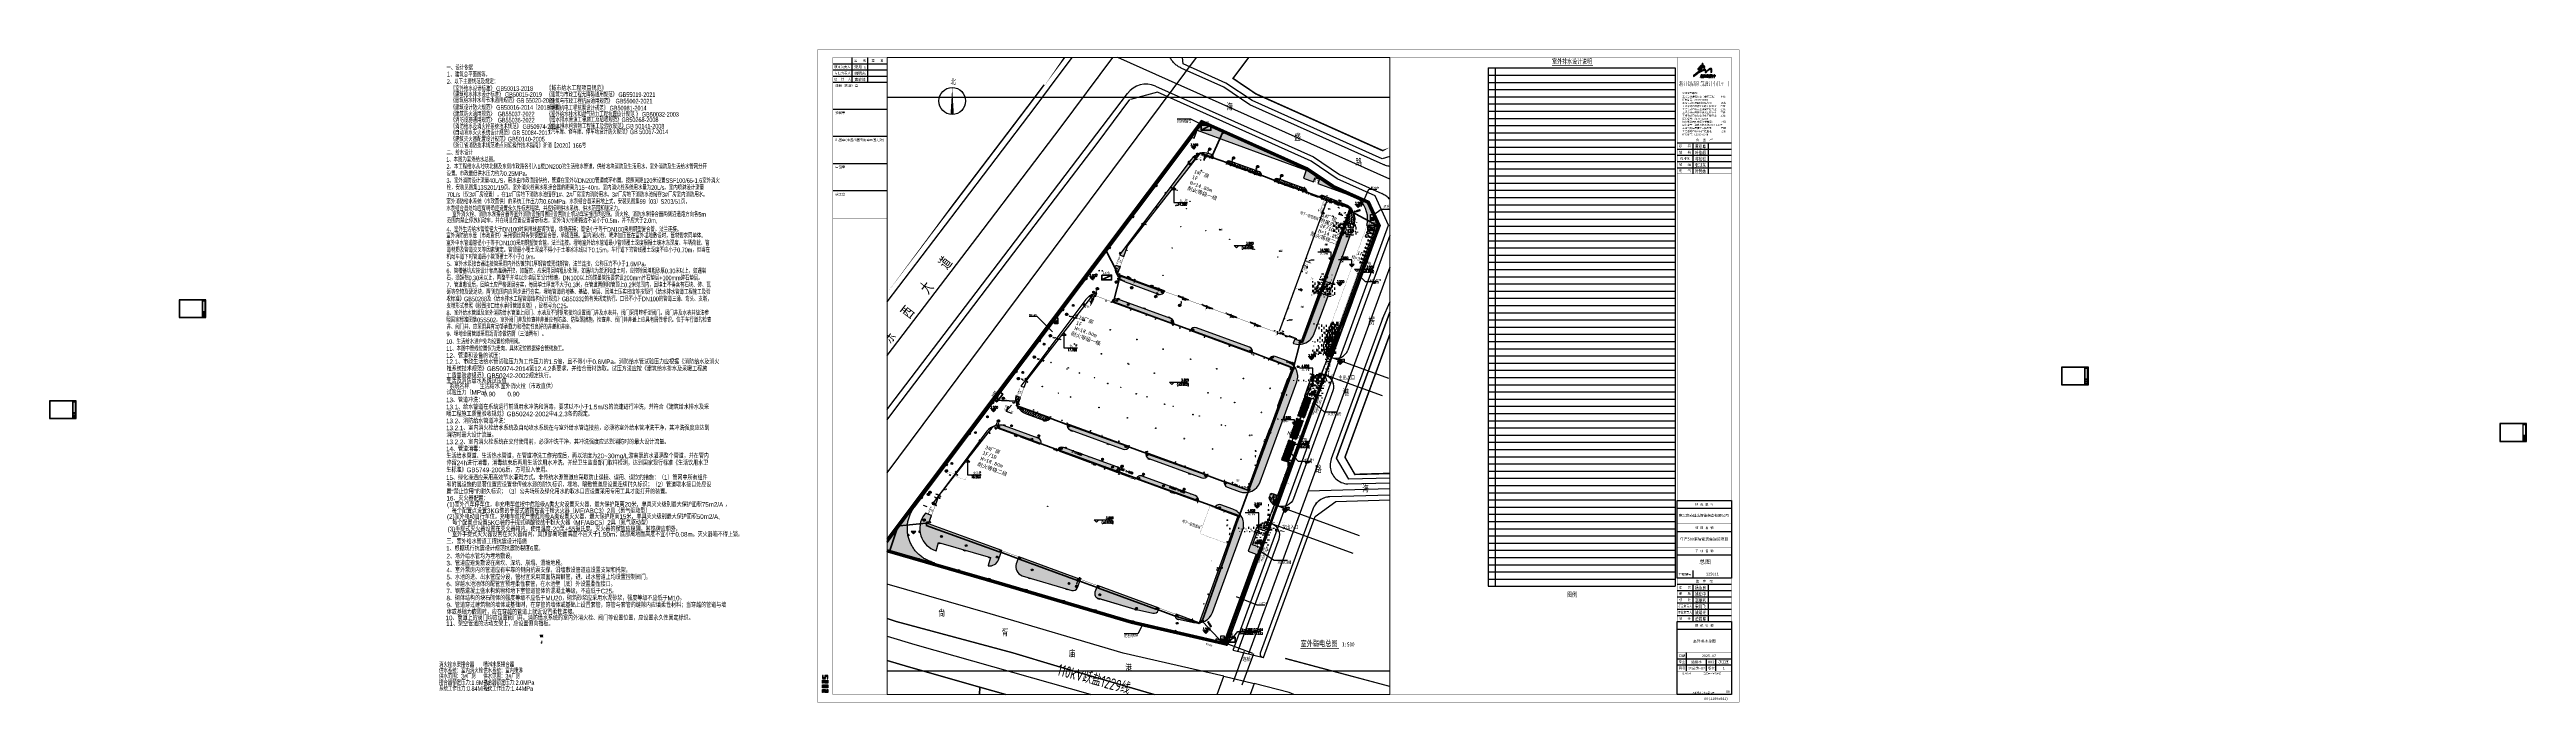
# Paper-space layout 'Layout1' of a CAD drawing. Extents: x 40587216497 to 40587219692, y 3378881214 to 3378882055.
# The model-space entities are those that its viewports show. They can reach past a viewport. Long polylines and large blocks are cut down to what shows.
import ezdxf
from ezdxf.enums import TextEntityAlignment as Align

# ---------------------------------------------------------------- set-up
doc = ezdxf.new("R2010")
doc.units = 0
doc.header["$LTSCALE"] = 10
doc.header["$MEASUREMENT"] = 0
for name, pattern in [('10平面$0$DASH', [0.35, 0.25, -0.1]), ('124-SF$0$DASH', [0.35, 0.25, -0.1]), ('CENTER', [50.8, 31.75, -6.35, 6.35, -6.35]), ('CONTINOUS', [0]), ('DASH', [0.35, 0.25, -0.1]), ('DOTE', [2.42, 2, -0.2, 0.02, -0.2])]:
    doc.linetypes.add(name, pattern=pattern)
doc.layers.get('Defpoints').update_dxf_attribs({"color": 210})
for name, color, linetype in [('0-cxFrame', 155, 'Continuous'), ('0-WALL', 252, 'Continuous'), ('00绿地$0$A-车位', 253, 'Continuous'), ('1-单体废水', 42, 'Continuous'), ('1-单体污水', 50, 'Continuous'), ('1-单体雨水', 131, 'Continuous'), ('10平面$0$WINDOW', 4, 'Continuous'), ('124-SF$0$J_EQPM_SMAL(空调室内外机)', 252, 'Continuous'), ('A-AXIS-DOTE', 14, 'DOTE'), ('A-AXIS-ELEV', 4, 'Continuous'), ('A-FIRE-TEXT', 61, 'Continuous'), ('A-HATCH-1', 252, 'Continuous'), ('A-HRAIL', 173, 'Continuous'), ('A-LIN-V', 9, 'Continuous'), ('A-TEXT', 61, 'Continuous'), ('A-WC', 223, 'Continuous'), ('A-防火门', 252, 'Continuous'), ('BZ_ZFSYMB', 3, 'Continuous'), ('CURTWALL', 252, 'Continuous'), ('DIM_污水', 2, 'Continuous'), ('DIM_雨水', 4, 'Continuous'), ('EQUIP_地漏', 7, 'Continuous'), ('EVALVE_喷淋', 7, 'Continuous'), ('GPS-ZF废水', 31, 'Continuous'), ('Gps-ZF雨水', 4, 'TG_Y'), ('P-DIM_消防', 3, 'Continuous'), ('PUB_TEXT', 7, 'Continuous'), ('qianming', 155, 'Continuous'), ('SB_ZF其它', 2, 'Continuous'), ('SB_ZF污水', 2, 'Continuous'), ('TEXT_污水', 2, 'Continuous'), ('TEXT_雨水', 4, 'Continuous'), ('TWT_TEXT', 7, 'Continuous'), ('TWT_ZF文字', 3, 'Continuous'), ('TWT_雨水口', 4, 'Continuous'), ('VPIPE-雨水', 4, 'Continuous'), ('WELL_ZF雨水', 4, 'Continuous'), ('WELL_污水', 2, 'Continuous'), ('WELL_雨水', 4, 'Continuous'), ('WINDOW', 252, 'Continuous'), ('WINDOW_TEXT', 7, 'Continuous'), ('WZ_ZF雨水', 4, 'Continuous'), ('建-引出', 3, 'Continuous'), ('建-房间', 252, 'Continuous'), ('建-文字', 7, 'Continuous'), ('建-窗', 252, 'Continuous'), ('建-门', 4, 'Continuous'), ('建-门窗编号', 7, 'Continuous'), ('排水说明', 2, 'Continuous'), ('标题栏', 7, 'Continuous'), ('虹吸管道配件', 7, 'Continuous'), ('虹吸雨水斗', 6, 'Continuous'), ('雨水标高', 4, 'Continuous')]:
    doc.layers.add(name, color=color, linetype=linetype)
for name, color, linetype, lineweight in [('0-cxText', 41, 'Continuous', 25), ('GPS-ZF污水', 2, 'TG_W', 60), ('Gps-ZF消防高', 1, 'TG_GX', 60), ('LG-ZF污水', 2, 'Continuous', 60), ('LG-ZF雨水', 4, 'Continuous', 60)]:
    doc.layers.add(name, color=color, linetype=linetype, lineweight=lineweight)
doc.styles.add('-宋体', font='', dxfattribs={"width": 0.75})
doc.styles.add('0_Setback$0$CONCEPT$0$Standard', font='Cambria.ttf')
doc.styles.add('124-SF$0$-宋体', font='')
doc.styles.add('124-SF$0$Standard', font='gbenor.shx', dxfattribs={"bigfont": 'gbcbig.shx'})
doc.styles.add('_TCH_DIM', font='SIMPLEX', dxfattribs={"bigfont": 'GBCBIG'})
doc.styles.add('_TCH_SPACE', font='SIMPLEX', dxfattribs={"height": 5, "bigfont": 'GBCBIG'})
doc.styles.add('_TCH_WINDOW', font='SIMPLEX', dxfattribs={"height": 3.5, "bigfont": 'GBCBIG'})
doc.styles.add('_TWT_PIPEDN', font='SIMPLEX', dxfattribs={"width": 0.6, "height": 3, "bigfont": 'HZTXT'})
doc.styles.add('A-AREA', font='SIMPLEX', dxfattribs={"bigfont": 'GBCBIG'})
doc.styles.add('A-STANDARD', font='SIMPLEX', dxfattribs={"bigfont": 'GBCBIG'})
doc.styles.add('A-WIN-LABEL', font='SIMPLEX', dxfattribs={"bigfont": 'GBCBIG'})
doc.styles.add('BZHZ', font='bzxw', dxfattribs={"width": 0.8, "bigfont": 'bzhz'})
doc.styles.add('cx_biaoti', font='')
doc.styles.add('cx_tuming', font='simhei.ttf')
doc.styles.add('cx_tuqian1', font='')
doc.styles.add('note_txt', font='arial.ttf', dxfattribs={"width": 0.75})
doc.styles.add('Roman', font='romans', dxfattribs={"bigfont": 'gbcbig.shx'})
doc.styles.get("Standard").update_dxf_attribs({"font": 'GBENOR', "width": 0.7, "bigfont": 'GBCBIG'})
doc.styles.add('TG_LINETYPE', font='SIMPLEX', dxfattribs={"width": 0.8, "height": 3.5, "bigfont": 'HZTXT'})
doc.styles.add('中西文等高字体', font='HZTXT_E.shx', dxfattribs={"width": 0.7, "bigfont": 'HZTXT.shx'})
doc.styles.add('图框宋体', font='', dxfattribs={"width": 0.75})
doc.styles.add('黑体', font='simhei.ttf', dxfattribs={"height": 12})
doc.styles.get('-宋体').set_extended_font_data('SimSun')
doc.styles.get('124-SF$0$-宋体').set_extended_font_data('SimSun')
doc.styles.get('cx_biaoti').set_extended_font_data('SimSun')
doc.styles.get('cx_tuqian1').set_extended_font_data('SimSun')
doc.styles.get('图框宋体').set_extended_font_data('SimSun')
doc.linetypes.add('0_Setback$0$CONCEPT$0${ -E- }', pattern='A,48,-9,["E",0_Setback$0$CONCEPT$0$Standard,S=1.8,R=0,X=-0.6,Y=-0.84],-9', length=66)
doc.linetypes.add('TG_GX', pattern='A,2,-0.6,["GX",TG_LINETYPE,S=0.1,R=0,X=-0.52,Y=-0.15],0', length=2.6)
doc.linetypes.add('TG_W', pattern='A,2,-0.3,["W",TG_LINETYPE,S=0.1,R=0,X=-0.23,Y=-0.15],0', length=2.3)
doc.linetypes.add('TG_Y', pattern='A,2,-0.3,["Y",TG_LINETYPE,S=0.1,R=0,X=-0.25,Y=-0.15],0', length=2.3)
pattern_1 = [(359.79974, (40586781652.2, 3380096977.4), (1605.5824, 1594.398), [240, -48, 64, -48, 240, -960]), (359.79974, (40586781572.4, 3380097025.7), (1605.5824, 1594.398), [160, -120, 240, -120, 160, -800]), (359.79974, (40586782134.6, 3380097663.7), (1605.5824, 1594.398), [200, -80, 200, -1120]), (359.79974, (40586781335.8, 3380097986.5), (1605.5824, 1594.398), [80, -160, 80, -1280]), (89.79974, (40586781495.8, 3380097986), (-1594.398, 1605.5824), [144, -1456]), (89.79974, (40586781972.4, 3380097024.3), (-1594.398, 1605.5824), [160, -1440]), (89.79974, (40586782374.6, 3380097662.9), (-1594.398, 1605.5824), [160, -1440]), (44.79974, (40586782180.3, 3380097007.6), (5.5922, 1599.9902), [160, -2102.7417]), (134.79974, (40586781764.3, 3380097009), (-1599.9902, 5.5922), [160, -2102.7417]), (63.23469, (40586782132.4, 3380097015.7), (5.5922, 1599.99023), [160, -3417.7088]), (75.7635, (40586782052.4, 3380097024), (5.59221, 1599.99023), [160, -6436.969]), (75.7635, (40586782454.64, 3380097662.6), (5.59221, 1599.99023), [128, -6468.969]), (75.7635, (40586781527.76, 3380097985.85), (5.59221, 1599.99023), [112, -6484.969]), (103.835987, (40586781892.4, 3380097024.57), (5.59221, 1599.99023), [160, -6436.969]), (103.835987, (40586782294.64, 3380097663.17), (5.59221, 1599.99023), [128, -6468.969]), (103.835987, (40586781463.76, 3380097986.07), (5.59221, 1599.99023), [112, -6484.969]), (116.364795, (40586781812.4, 3380097016.85), (5.5922, 1599.99023), [160, -3417.7069])]

# ---------------------------------------------------------------- blocks, each defined once
blk = doc.blocks.new('zjcx_lan_huiqian(Dragon)')
for p, q in [((-7000, -800), (0, -800)), ((-7000, -1600), (0, -1600)), ((-7000, -2400), (0, -2400)), ((-5000, -800), (-5000, -4800)), ((-3000, -800), (-3000, -4800)), ((-7000, -3200), (0, -3200)), ((-7000, -4000), (0, -4000))]:
    blk.add_line(p, q)
at = {"const_width": 30}
blk.add_lwpolyline([(-7000, 0), (0, 0)], dxfattribs=at)
blk.add_lwpolyline([(-7000, 0), (0, 0), (0, -4800), (-7000, -4800)], close=True, dxfattribs=at)
at = {"style": 'cx_biaoti'}
for s, p in [('结   构', (-6000, -2000)), ('建   筑', (-6000, -1200)), ('给排水', (-6000, -2800)), ('会  签  栏', (-3500, -400)), ('暖   通', (-6000, -3600)), ('电   气', (-6000, -4400))]:
    blk.add_text(s, height=300, dxfattribs=at).set_placement(p, align=Align.MIDDLE)
blk = doc.blocks.new('T-汇签(Dragon)')
at = {"layer": '0-cxFrame'}
blk.add_blockref('zjcx_lan_huiqian(Dragon)', (0, 0), dxfattribs=at)
at = {"layer": 'qianming', "style": 'BZHZ', "width": 0.8}
for s, p in [('蒋松松', (-4000, -2853)), ('黄岩峰', (-4000, -1253)), ('叶佳超', (-4000, -2053)), ('叶智勇', (-4000, -4453)), ('张旭东', (-4000, -3653))]:
    blk.add_text(s, height=450, dxfattribs=at).set_placement(p, align=Align.MIDDLE)
blk = doc.blocks.new('zjcx_logo(Dragon)')
at = {"true_color": 0x29166f}
h = blk.add_hatch(color=186, dxfattribs=at)
h.dxf.hatch_style = 1
h.set_gradient(color1=(41, 22, 111), color2=(223, 33, 33), tint=1)
h.paths.add_polyline_path([(-1404, -619), (-1417, -787), (-1287, -689), (-1064, -520), (-959, -449), (-898, -408), (-824, -360), (-732, -300), (-599, -219), (-513, -170), (-403, -111), (-304, -62), (-225, -27), (-197, -14), (-154, 2), (-117, 16), (-91, 25), (-29, 43), (19, 53), (36, 55), (58, 56), (78, 54), (90, 53), (100, 49), (110, 44), (119, 36), (125, 28), (130, 18), (133, 7), (134, -3), (125, -83), (119, -131), (110, -192), (110, -205), (112, -214), (115, -223), (120, -231), (126, -238), (134, -244), (142, -249), (153, -252), (165, -253), (176, -253), (187, -250), (198, -246), (202, -243), (210, -238), (221, -231), (236, -220), (267, -190), (303, -155), (316, -143), (351, -110), (382, -81), (409, -57), (425, -43), (461, -12), (495, 15), (499, 19), (503, 23), (518, 34), (556, 63), (572, 76), (597, 92), (634, 116), (693, 149), (732, 164), (769, 173), (784, 174), (801, 173), (816, 167), (825, 161), (832, 154), (833, 153), (833, 153), (833, 153), (833, 152), (833, 152), (833, 152), (834, 152), (834, 152), (834, 152), (834, 152), (834, 152), (836, 149), (836, 148), (836, 148), (836, 148), (836, 148), (836, 148), (836, 148), (836, 148), (836, 148), (836, 148), (836, 148), (836, 148), (836, 148), (836, 148), (836, 148), (836, 148), (836, 148), (836, 148), (836, 148), (836, 148), (836, 148), (836, 148), (836, 148), (836, 148), (836, 148), (836, 148), (836, 148), (836, 148), (836, 148), (836, 148), (836, 148), (836, 148), (836, 148), (836, 148), (837, 146), (838, 145), (843, 135), (845, 125), (846, 115), (847, 97), (843, 51), (818, -247), (947, -187), (969, 117), (965, 165), (960, 186), (950, 206), (938, 224), (923, 239), (906, 252), (886, 262), (865, 268), (841, 272), (815, 272), (790, 270), (766, 264), (730, 252), (681, 230), (632, 204), (572, 164), (501, 111), (434, 55), (367, -6), (310, -62), (264, -108), (228, -146), (216, -158), (212, -162), (209, -164), (205, -166), (200, -168), (196, -168), (191, -168), (187, -167), (183, -165), (179, -162), (178, -160), (177, -157), (176, -155), (176, -152), (177, -147), (189, -90), (203, -18), (205, 16), (203, 49), (198, 66), (190, 83), (179, 97), (166, 110), (151, 120), (134, 127), (116, 131), (76, 136), (35, 137), (-5, 134), (-17, 132), (-18, 132), (-19, 132), (-20, 132), (-20, 132), (-20, 132), (-21, 132), (-79, 123), (-124, 113), (-142, 109), (-145, 108), (-146, 107), (-157, 105), (-175, 100), (-195, 94), (-288, 63), (-410, 12), (-556, -58), (-700, -135), (-882, -245), (-1049, -355), (-1175, -444), (-1234, -488), (-1299, -536), (-1360, -584), (-1398, -614)])
h.paths.add_polyline_path([(-712, -82), (-650, 50), (-573, 176), (-507, 252), (-431, 319), (-346, 375), (-294, 398), (-239, 412), (-183, 419), (-152, 418), (-120, 412), (-91, 400), (-64, 383), (-44, 364), (-29, 343), (-17, 319), (-9, 293), (-5, 267), (-14, 290), (-26, 311), (-43, 329), (-63, 344), (-81, 353), (-100, 358), (-120, 360), (-140, 359), (-188, 349), (-232, 330), (-297, 288), (-356, 237), (-404, 182), (-426, 154), (-449, 114), (-468, 80), (-489, 37)])
edge = h.paths.add_edge_path()
edge.add_line((-433, 632), (-455, 612))
edge.add_line((-455, 612), (-481, 589))
edge.add_line((-481, 589), (-598, 484))
edge.add_line((-598, 484), (-666, 424))
edge.add_line((-666, 424), (-728, 360))
edge.add_line((-728, 360), (-766, 320))
edge.add_line((-766, 320), (-807, 265))
edge.add_line((-807, 265), (-837, 203))
edge.add_line((-837, 203), (-840, 192))
edge.add_line((-840, 192), (-844, 172))
edge.add_line((-844, 172), (-844, 163))
edge.add_line((-844, 163), (-842, 155))
edge.add_line((-842, 155), (-838, 146))
edge.add_line((-838, 146), (-834, 141))
edge.add_line((-834, 141), (-828, 137))
edge.add_line((-828, 137), (-821, 134))
edge.add_line((-821, 134), (-814, 133))
edge.add_line((-814, 133), (-807, 133))
edge.add_line((-807, 133), (-800, 134))
edge.add_line((-800, 134), (-783, 142))
edge.add_line((-783, 142), (-768, 151))
edge.add_line((-768, 151), (-765, 153))
edge.add_line((-765, 153), (-763, 154))
edge.add_line((-763, 154), (-761, 156))
edge.add_line((-761, 156), (-756, 160))
edge.add_line((-756, 160), (-749, 166))
edge.add_line((-749, 166), (-747, 168))
edge.add_line((-747, 168), (-723, 190))
edge.add_line((-723, 190), (-674, 236))
edge.add_line((-674, 236), (-628, 278))
edge.add_line((-628, 278), (-598, 304))
edge.add_line((-598, 304), (-568, 326))
edge.add_line((-568, 326), (-534, 351))
edge.add_line((-534, 351), (-476, 390))
edge.add_line((-476, 390), (-408, 428))
edge.add_line((-408, 428), (-400, 433))
edge.add_line((-400, 433), (-346, 461))
edge.add_line((-346, 461), (-335, 466))
edge.add_line((-335, 466), (-290, 486))
edge.add_line((-290, 486), (-275, 492))
edge.add_line((-275, 492), (-259, 498))
edge.add_line((-259, 498), (-243, 504))
edge.add_line((-243, 504), (-210, 514))
edge.add_line((-210, 514), (-192, 519))
edge.add_line((-192, 519), (-168, 524))
edge.add_line((-168, 524), (-143, 530))
edge.add_line((-143, 530), (-100, 535))
edge.add_line((-100, 535), (-65, 533))
edge.add_line((-65, 533), (-30, 525))
edge.add_line((-30, 525), (-15, 517))
edge.add_line((-15, 517), (0, 506))
edge.add_line((0, 506), (12, 493))
edge.add_line((12, 493), (21, 477))
edge.add_line((21, 477), (27, 461))
edge.add_line((27, 461), (30, 442))
edge.add_line((30, 442), (29, 425))
edge.add_line((29, 425), (25, 407))
edge.add_line((25, 407), (32, 424))
edge.add_line((32, 424), (36, 434))
edge.add_line((36, 434), (42, 457))
edge.add_line((42, 457), (45, 468))
edge.add_line((45, 468), (49, 488))
edge.add_line((49, 488), (49, 507))
edge.add_line((49, 507), (46, 525))
edge.add_line((46, 525), (40, 543))
edge.add_line((40, 543), (31, 558))
edge.add_line((31, 558), (13, 575))
edge.add_line((13, 575), (-8, 588))
edge.add_line((-8, 588), (-31, 596))
edge.add_line((-31, 596), (-55, 600))
edge.add_line((-55, 600), (-96, 604))
edge.add_line((-96, 604), (-133, 602))
edge.add_line((-133, 602), (-160, 599))
edge.add_line((-160, 599), (-196, 593))
edge.add_line((-196, 593), (-237, 584))
edge.add_line((-237, 584), (-262, 576))
edge.add_line((-262, 576), (-288, 569))
edge.add_line((-288, 569), (-293, 567))
edge.add_line((-293, 567), (-299, 565))
edge.add_line((-299, 565), (-300, 564))
edge.add_line((-300, 564), (-301, 564))
edge.add_line((-301, 564), (-302, 564))
edge.add_line((-302, 564), (-303, 563))
edge.add_line((-303, 563), (-304, 563))
edge.add_line((-304, 563), (-305, 563))
edge.add_line((-305, 563), (-306, 562))
edge.add_line((-306, 562), (-307, 562))
edge.add_line((-307, 562), (-353, 545))
edge.add_line((-353, 545), (-407, 515))
edge.add_line((-407, 515), (-409, 514))
edge.add_line((-409, 514), (-408, 514))
edge.add_line((-408, 514), (-405, 517))
edge.add_line((-405, 517), (-402, 521))
edge.add_line((-402, 521), (-397, 525))
edge.add_line((-397, 525), (-392, 530))
edge.add_line((-392, 530), (-387, 535))
edge.add_line((-387, 535), (-381, 540))
edge.add_line((-381, 540), (-365, 553))
edge.add_line((-365, 553), (-347, 568))
edge.add_line((-347, 568), (-342, 572))
edge.add_line((-342, 572), (-330, 582))
edge.add_line((-330, 582), (-328, 585))
edge.add_line((-328, 585), (-324, 587))
edge.add_line((-324, 587), (-314, 597))
edge.add_line((-314, 597), (-279, 629))
edge.add_line((-279, 629), (-266, 641))
edge.add_line((-266, 641), (-254, 653))
edge.add_line((-254, 653), (-237, 669))
edge.add_line((-237, 669), (-216, 693))
edge.add_line((-216, 693), (-208, 702))
edge.add_line((-208, 702), (-204, 706))
edge.add_line((-204, 706), (-200, 711))
edge.add_line((-200, 711), (-191, 721))
edge.add_line((-191, 721), (-187, 727))
edge.add_line((-187, 727), (-184, 731))
edge.add_line((-184, 731), (-183, 733))
edge.add_line((-183, 733), (-178, 741))
edge.add_line((-178, 741), (-167, 755))
edge.add_line((-167, 755), (-153, 782))
edge.add_line((-153, 782), (-143, 812))
edge.add_line((-143, 812), (-143, 824))
edge.add_line((-143, 824), (-143, 826))
edge.add_line((-143, 826), (-145, 840))
edge.add_line((-145, 840), (-150, 853))
edge.add_line((-150, 853), (-158, 865))
edge.add_line((-158, 865), (-167, 876))
edge.add_line((-167, 876), (-178, 885))
edge.add_line((-178, 885), (-191, 891))
edge.add_line((-191, 891), (-213, 897))
edge.add_line((-213, 897), (-236, 899))
edge.add_line((-236, 899), (-259, 896))
edge.add_line((-259, 896), (-281, 889))
edge.add_line((-281, 889), (-300, 878))
edge.add_line((-300, 878), (-316, 864))
edge.add_line((-316, 864), (-331, 847))
edge.add_arc((-322, 816), 32.5, -21.48581, 105.47079, ccw=False)
edge.add_line((-292, 804), (-299, 785))
edge.add_line((-299, 785), (-315, 761))
edge.add_line((-315, 761), (-326, 745))
edge.add_line((-326, 745), (-342, 725))
edge.add_line((-342, 725), (-370, 695))
edge.add_line((-370, 695), (-393, 670))
edge.add_line((-393, 670), (-419, 645))
edge.add_line((-419, 645), (-433, 632))
h = blk.add_hatch(color=186, dxfattribs=at)
h.dxf.hatch_style = 1
h.set_gradient(color1=(41, 22, 111), color2=(223, 33, 33), tint=1)
edge = h.paths.add_edge_path()
edge.add_line((-372, -565), (-315, -565))
edge.add_arc((-314, -577), 11.4, 18.89554, 94.3928, ccw=False)
edge.add_line((-303, -573), (-294, -620))
edge.add_line((-294, -620), (-290, -626))
edge.add_line((-290, -626), (-220, -626))
edge.add_arc((-224, -618), 9.49, 295.11011, 372.93383)
edge.add_line((-214, -615), (-222, -572))
edge.add_arc((-256, -574), 34.6, 4.17607, 68.3146)
edge.add_line((-244, -542), (-415, -542))
edge.add_arc((-399, -587), 47.9, 108.85314, 147.56181)
edge.add_line((-440, -562), (-469, -626))
edge.add_line((-469, -626), (-410, -626))
edge.add_line((-410, -626), (-387, -578))
edge.add_arc((-362, -592), 28.7, 111.26087, 151.54855, ccw=False)
edge = h.paths.add_edge_path()
edge.add_line((-470, -897), (-250, -897))
edge.add_line((-250, -897), (-248, -898))
edge.add_line((-248, -898), (-251, -883))
edge.add_line((-251, -883), (-413, -880))
edge.add_arc((-410, -866), 15, 169.35312, 256.08138, ccw=False)
edge.add_line((-424, -863), (-397, -657))
edge.add_line((-397, -657), (-389, -656))
edge.add_line((-389, -656), (-388, -655))
edge.add_line((-388, -655), (-313, -655))
edge.add_line((-313, -655), (-306, -658))
edge.add_arc((-311, -663), 7.51, -26.96741, 47.97447, ccw=False)
edge.add_line((-304, -667), (-321, -791))
edge.add_arc((-341, -791), 20.6, -81.28941, 0.26939, ccw=False)
edge.add_line((-338, -811), (-369, -813))
edge.add_line((-369, -813), (-376, -814))
edge.add_line((-376, -814), (-377, -827))
edge.add_arc((-361, -818), 18.3, 211.08496, 248.62588)
edge.add_line((-368, -835), (-292, -835))
edge.add_line((-292, -835), (-277, -832))
edge.add_arc((-290, -784), 50, 285.32037, 358.76459)
edge.add_line((-240, -785), (-221, -647))
edge.add_arc((-233, -648), 11.5, 3.51941, 31.54666)
edge.add_line((-223, -642), (-232, -640))
edge.add_line((-232, -640), (-449, -640))
edge.add_line((-449, -640), (-459, -643))
edge.add_line((-459, -643), (-488, -861))
edge.add_arc((-452, -866), 36.4, 172.51878, 238.5972)
edge = h.paths.add_edge_path()
edge.add_arc((-139, -559), 28, -5.27218, 20.95173, ccw=False)
edge.add_line((-112, -562), (-150, -847))
edge.add_line((-150, -847), (-160, -850))
edge.add_line((-160, -850), (-199, -850))
edge.add_arc((-196, -838), 12.1, 157.53823, 259.66789, ccw=False)
edge.add_line((-208, -833), (-169, -548))
edge.add_line((-169, -548), (-161, -545))
edge.add_line((-161, -545), (-119, -545))
edge.add_arc((-119, -552), 6.79, 24.25811, 86.73561, ccw=False)
edge = h.paths.add_edge_path()
edge.add_line((-194, -898), (-68, -898))
edge.add_line((-68, -898), (-62, -895))
edge.add_arc((-109, -838), 73.5, 309.69803, 351.80871)
edge.add_line((-36, -849), (4, -545))
edge.add_arc((-1, -544), 4.63, 347.67082, 409.41767)
edge.add_arc((-9, -558), 20.6, 56.68372, 79.18321)
edge.add_line((-5, -538), (-52, -538))
edge.add_arc((-51, -554), 16.4, 91.33263, 127.03986)
edge.add_arc((-58, -544), 4.85, 133.80873, 168.49542)
edge.add_line((-63, -543), (-103, -854))
edge.add_arc((-129, -854), 25.6, 303.0211, 359.8084, ccw=False)
edge.add_line((-115, -875), (-128, -879))
edge.add_line((-128, -879), (-193, -880))
edge.add_arc((-180, -890), 16.3, 142.79141, 207.15487)
edge = h.paths.add_edge_path()
edge.add_line((123, -557), (128, -541))
edge.add_line((128, -541), (137, -538))
edge.add_line((137, -538), (187, -538))
edge.add_arc((183, -552), 14.7, -28.0414, 74.43788, ccw=False)
edge.add_line((196, -559), (269, -562))
edge.add_arc((254, -570), 17.2, -7.1686, 26.38917, ccw=False)
edge.add_line((271, -572), (268, -579))
edge.add_line((268, -579), (266, -581))
edge.add_line((266, -581), (256, -581))
edge.add_line((256, -581), (254, -580))
edge.add_line((254, -580), (112, -581))
edge.add_line((112, -581), (110, -580))
edge.add_line((110, -580), (53, -580))
edge.add_line((53, -580), (52, -581))
edge.add_line((52, -581), (44, -581))
edge.add_line((44, -581), (43, -575))
edge.add_line((43, -575), (45, -563))
edge.add_line((45, -563), (115, -559))
edge.add_line((115, -559), (123, -557))
edge = h.paths.add_edge_path()
edge.add_arc((58, -751), 5.69, 2.93572, 38.52856, ccw=False)
edge.add_line((64, -751), (38, -896))
edge.add_line((38, -896), (38, -898))
edge.add_line((38, -898), (1, -898))
edge.add_line((1, -898), (-5, -898))
edge.add_arc((-50, -872), 51.3, 330.03006, 356.64264)
edge.add_line((2, -875), (25, -747))
edge.add_line((25, -747), (31, -745))
edge.add_line((31, -745), (58, -745))
edge.add_arc((53, -760), 15.8, 50.02603, 70.05817, ccw=False)
edge = h.paths.add_edge_path()
edge.add_line((55, -592), (62, -592))
edge.add_line((62, -592), (64, -593))
edge.add_line((64, -593), (101, -593))
edge.add_line((101, -593), (103, -592))
edge.add_line((103, -592), (110, -592))
edge.add_line((110, -592), (111, -598))
edge.add_line((111, -598), (113, -625))
edge.add_line((113, -625), (115, -638))
edge.add_line((115, -638), (176, -638))
edge.add_line((176, -638), (191, -592))
edge.add_line((191, -592), (200, -592))
edge.add_line((200, -592), (202, -593))
edge.add_line((202, -593), (248, -593))
edge.add_line((248, -593), (250, -592))
edge.add_line((250, -592), (255, -592))
edge.add_line((255, -592), (255, -595))
edge.add_line((255, -595), (246, -624))
edge.add_arc((256, -631), 11.5, 145.89681, 210.54086)
edge.add_arc((241, -691), 54.6, 66.73558, 84.76006, ccw=False)
edge.add_line((262, -641), (265, -647))
edge.add_arc((256, -649), 9.23, -85.53143, 13.00027, ccw=False)
edge.add_line((257, -658), (190, -660))
edge.add_line((190, -660), (186, -661))
edge.add_line((186, -661), (179, -697))
edge.add_arc((185, -696), 5.99, 186.91758, 264.62619)
edge.add_line((185, -702), (247, -703))
edge.add_arc((244, -714), 10.7, -46.02948, 74.10965, ccw=False)
edge.add_line((251, -721), (176, -724))
edge.add_line((176, -724), (159, -856))
edge.add_arc((103, -853), 56.4, 306.87915, 356.89777, ccw=False)
edge.add_line((137, -898), (56, -898))
edge.add_line((56, -898), (62, -878))
edge.add_line((62, -878), (64, -875))
edge.add_line((64, -875), (68, -873))
edge.add_line((68, -873), (77, -871))
edge.add_arc((78, -862), 9.14, 264.56776, 365.34397)
edge.add_line((87, -862), (104, -737))
edge.add_arc((94, -733), 10.7, 338.74451, 444.00887)
edge.add_line((96, -723), (25, -721))
edge.add_arc((34, -713), 12.2, 144.53162, 222.72258, ccw=False)
edge.add_arc((31, -714), 11.1, 84.06289, 130.83249, ccw=False)
edge.add_line((32, -703), (101, -702))
edge.add_line((101, -702), (107, -700))
edge.add_line((107, -700), (108, -700))
edge.add_line((108, -700), (113, -668))
edge.add_arc((107, -667), 7.02, 352.00278, 443.61958)
edge.add_line((107, -660), (37, -658))
edge.add_line((37, -658), (31, -656))
edge.add_arc((38, -649), 10.4, 80.08641, 222.41124, ccw=False)
edge.add_line((40, -639), (53, -638))
edge.add_line((53, -638), (53, -593))
edge.add_line((53, -593), (55, -593))
edge.add_line((55, -593), (55, -592))
edge = h.paths.add_edge_path()
edge.add_arc((228, -755), 10.9, -17.78151, 70.61556, ccw=False)
edge.add_line((239, -758), (228, -882))
edge.add_arc((273, -888), 45.2, 172.96333, 192.65476)
edge.add_line((229, -898), (178, -898))
edge.add_arc((127, -876), 54.9, 336.98391, 358.70886)
edge.add_line((182, -877), (194, -749))
edge.add_line((194, -749), (194, -747))
edge.add_line((194, -747), (200, -745))
edge.add_line((200, -745), (232, -745))
edge = h.paths.add_edge_path()
edge.add_line((503, -561), (496, -562))
edge.add_line((496, -562), (368, -564))
edge.add_arc((370, -571), 7.29, 105.68479, 178.6651)
edge.add_line((363, -571), (358, -616))
edge.add_line((358, -616), (358, -620))
edge.add_arc((361, -620), 2.85, 189.50087, 274.16637)
edge.add_line((361, -622), (490, -624))
edge.add_line((490, -624), (495, -626))
edge.add_arc((483, -634), 14.3, -39.41692, 35.58773, ccw=False)
edge.add_line((494, -643), (469, -648))
edge.add_line((469, -648), (434, -898))
edge.add_line((434, -898), (377, -898))
edge.add_arc((381, -894), 4.94, 183.46145, 225.75062, ccw=False)
edge.add_line((376, -894), (407, -653))
edge.add_arc((399, -653), 7.96, 2.1679, 44.2283)
edge.add_line((405, -648), (403, -646))
edge.add_line((403, -646), (358, -646))
edge.add_arc((362, -656), 11.3, 112.7163, 146.72014)
edge.add_line((353, -650), (320, -863))
edge.add_arc((237, -848), 84.4, 323.85528, 349.57772, ccw=False)
edge.add_line((305, -898), (239, -898))
edge.add_line((239, -898), (245, -877))
edge.add_line((245, -877), (246, -874))
edge.add_arc((256, -885), 15, 97.81362, 133.86818, ccw=False)
edge.add_line((254, -870), (300, -546))
edge.add_arc((309, -554), 12.1, 90.94326, 137.95811, ccw=False)
edge.add_line((309, -542), (497, -542))
edge.add_arc((495, -553), 11.3, -43.69979, 78.83388, ccw=False)
edge = h.paths.add_edge_path()
edge.add_line((649, -544), (651, -578))
edge.add_arc((640, -580), 11.7, -74.28193, 11.70387, ccw=False)
edge.add_line((643, -592), (580, -591))
edge.add_arc((581, -581), 10.1, 232.28685, 262.06195, ccw=False)
edge.add_arc((578, -585), 5.08, 189.86821, 228.06029, ccw=False)
edge.add_line((573, -586), (570, -554))
edge.add_arc((591, -554), 20.3, 128.18902, 179.8773, ccw=False)
edge.add_line((578, -538), (642, -538))
edge.add_arc((641, -547), 9.1, 19.52522, 83.24008, ccw=False)
edge = h.paths.add_edge_path()
edge.add_line((534, -628), (565, -630))
edge.add_arc((561, -639), 9.9, 14.99273, 68.78885, ccw=False)
edge.add_line((571, -637), (541, -863))
edge.add_line((541, -863), (541, -886))
edge.add_line((541, -886), (550, -898))
edge.add_line((550, -898), (641, -898))
edge.add_line((641, -898), (641, -884))
edge.add_arc((634, -883), 7.15, 350.15546, 442.57553)
edge.add_line((635, -876), (610, -875))
edge.add_line((610, -875), (608, -868))
edge.add_line((608, -868), (641, -623))
edge.add_arc((631, -618), 10.8, 331.57994, 426.36661)
edge.add_line((635, -608), (535, -608))
edge.add_line((535, -608), (526, -614))
edge.add_arc((536, -618), 10.6, 159.68796, 260.66864)
edge = h.paths.add_edge_path()
edge.add_arc((693, -601), 15.8, -85.86686, 11.69545, ccw=False)
edge.add_arc((695, -623), 6.69, 101.3793, 192.92077)
edge.add_arc((615, -625), 73.2, -11.18403, 0.554, ccw=False)
edge.add_arc((698, -637), 10.9, 194.31907, 249.68762)
edge.add_line((694, -647), (728, -647))
edge.add_arc((725, -603), 44.5, 273.23858, 353.69691)
edge.add_line((770, -607), (772, -587))
edge.add_line((772, -587), (776, -566))
edge.add_line((776, -566), (908, -566))
edge.add_line((908, -566), (910, -574))
edge.add_line((910, -574), (905, -620))
edge.add_arc((959, -606), 55.9, 194.85061, 207.61208)
edge.add_line((910, -632), (912, -635))
edge.add_arc((954, -581), 68.1, 232.01246, 255.28682)
edge.add_line((937, -647), (979, -647))
edge.add_arc((978, -635), 12.3, 273.58089, 308.49109)
edge.add_arc((965, -631), 25.2, 327.87798, 381.88684)
edge.add_arc((973, -630), 17.2, 28.11813, 70.13193)
edge.add_arc((1049, -599), 71.8, 164.51198, 191.90234, ccw=False)
edge.add_line((980, -580), (983, -557))
edge.add_line((983, -557), (982, -550))
edge.add_line((982, -550), (979, -544))
edge.add_line((979, -544), (721, -544))
edge.add_arc((725, -554), 10.6, 109.95804, 166.92412)
edge.add_line((714, -551), (708, -598))
edge = h.paths.add_edge_path()
edge.add_line((1146, -544), (1148, -578))
edge.add_arc((1137, -581), 11.7, -74.28193, 11.70387, ccw=False)
edge.add_line((1140, -592), (1077, -591))
edge.add_arc((1078, -581), 10.1, 232.28685, 262.06195, ccw=False)
edge.add_arc((1075, -585), 5.08, 189.86821, 228.06029, ccw=False)
edge.add_line((1070, -586), (1067, -554))
edge.add_arc((1088, -554), 20.3, 128.18902, 179.8773, ccw=False)
edge.add_line((1075, -538), (1139, -538))
edge.add_arc((1137, -547), 9.1, 19.52522, 83.24008, ccw=False)
edge = h.paths.add_edge_path()
edge.add_line((1031, -629), (1062, -630))
edge.add_arc((1058, -640), 9.9, 14.99273, 68.78885, ccw=False)
edge.add_line((1068, -637), (1038, -863))
edge.add_line((1038, -863), (1038, -886))
edge.add_line((1038, -886), (1047, -898))
edge.add_line((1047, -898), (1138, -898))
edge.add_line((1138, -898), (1138, -885))
edge.add_arc((1131, -883), 7.15, 350.15546, 442.57553)
edge.add_line((1132, -876), (1107, -876))
edge.add_line((1107, -876), (1105, -868))
edge.add_line((1105, -868), (1137, -624))
edge.add_arc((1128, -618), 10.8, 331.57994, 426.36661)
edge.add_line((1132, -609), (1032, -609))
edge.add_line((1032, -609), (1023, -615))
edge.add_arc((1033, -618), 10.6, 159.68796, 260.66864)
edge = h.paths.add_edge_path()
edge.add_line((1181, -682), (1274, -684))
edge.add_arc((1268, -691), 9.1, 10.6545, 49.67894, ccw=False)
edge.add_line((1277, -689), (1250, -895))
edge.add_line((1250, -895), (1252, -896))
edge.add_line((1252, -896), (1252, -898))
edge.add_line((1252, -898), (1312, -898))
edge.add_line((1312, -898), (1313, -892))
edge.add_line((1313, -892), (1340, -689))
edge.add_line((1340, -689), (1341, -685))
edge.add_line((1341, -685), (1464, -684))
edge.add_arc((1447, -671), 21.2, 322.14414, 390.61106)
edge.add_line((1465, -661), (1352, -661))
edge.add_line((1352, -661), (1343, -655))
edge.add_line((1343, -655), (1358, -550))
edge.add_arc((1349, -548), 8.68, 346.76013, 438.30399)
edge.add_line((1351, -539), (1304, -539))
edge.add_arc((1305, -546), 6.98, 97.51297, 154.6127)
edge.add_line((1299, -543), (1285, -647))
edge.add_arc((1270, -645), 14.6, 274.64509, 354.62105, ccw=False)
edge.add_line((1271, -660), (1180, -661))
edge.add_arc((1182, -672), 10.8, 104.43576, 265.29365)
edge = h.paths.add_edge_path()
edge.add_arc((875, -684), 106, 357.44715, 369.99523)
edge.add_arc((973, -667), 6.36, 14.46934, 89.99572)
edge.add_line((973, -661), (694, -661))
edge.add_line((694, -661), (687, -663))
edge.add_line((687, -663), (685, -667))
edge.add_line((685, -667), (686, -680))
edge.add_line((686, -680), (902, -680))
edge.add_arc((903, -683), 3.29, 32.90594, 94.76591, ccw=False)
edge.add_line((905, -682), (893, -694))
edge.add_line((893, -694), (825, -750))
edge.add_line((825, -750), (816, -758))
edge.add_line((816, -758), (808, -752))
edge.add_line((808, -752), (767, -711))
edge.add_line((767, -711), (760, -710))
edge.add_line((760, -710), (695, -708))
edge.add_line((695, -708), (690, -708))
edge.add_line((690, -708), (683, -709))
edge.add_line((683, -709), (768, -795))
edge.add_arc((765, -801), 7, -76.02363, 62.4248, ccw=False)
edge.add_line((766, -808), (666, -898))
edge.add_line((666, -898), (752, -897))
edge.add_line((752, -897), (809, -847))
edge.add_line((809, -847), (847, -887))
edge.add_arc((820, -919), 41.8, 31.51695, 49.64377, ccw=False)
edge.add_line((856, -897), (941, -898))
edge.add_line((941, -898), (854, -803))
edge.add_line((854, -803), (971, -707))
edge.add_line((971, -707), (980, -689))
edge = h.paths.add_edge_path(flags=17)
edge.add_line((816, -757), (817, -757))
edge.add_arc((947, -683), 33.5, 314.94454, 350.31038)
blk.add_line((816, -757), (817, -757))
for points in [[(-1404, -619), (-1417, -787), (-1287, -689), (-1064, -520), (-959, -449), (-898, -408), (-824, -360), (-732, -300), (-599, -219), (-513, -170), (-403, -111), (-304, -62), (-225, -27), (-197, -14), (-154, 2), (-117, 16), (-91, 25), (-29, 43), (19, 53), (36, 55), (58, 56), (78, 54), (90, 53), (100, 49), (110, 44), (119, 36), (125, 28), (130, 18), (133, 7), (134, -3), (125, -83), (119, -131), (110, -192), (110, -205), (112, -214), (115, -223), (120, -231), (126, -238), (134, -244), (142, -249), (153, -252), (165, -253), (176, -253), (187, -250), (198, -246), (202, -243), (210, -238), (221, -231), (236, -220), (267, -190), (303, -155), (316, -143), (351, -110), (382, -81), (409, -57), (425, -43), (461, -12), (495, 15), (499, 19), (503, 23), (518, 34), (556, 63), (572, 76), (597, 92), (634, 116), (693, 149), (732, 164), (769, 173), (784, 174), (801, 173), (816, 167), (825, 161), (832, 154), (833, 153), (833, 153), (833, 153), (833, 152), (833, 152), (833, 152), (834, 152), (834, 152), (834, 152), (834, 152), (834, 152), (836, 149), (836, 148), (836, 148), (836, 148), (836, 148), (836, 148), (836, 148), (836, 148), (836, 148), (836, 148), (836, 148), (836, 148), (836, 148), (836, 148), (836, 148), (836, 148), (836, 148), (836, 148), (836, 148), (836, 148), (836, 148), (836, 148), (836, 148), (836, 148), (836, 148), (836, 148), (836, 148), (836, 148), (836, 148), (836, 148), (836, 148), (836, 148), (836, 148), (836, 148), (837, 146), (838, 145), (843, 135), (845, 125), (846, 115), (847, 97), (843, 51), (818, -247), (947, -187), (969, 117), (965, 165), (960, 186), (950, 206), (938, 224), (923, 239), (906, 252), (886, 262), (865, 268), (841, 272), (815, 272), (790, 270), (766, 264), (730, 252), (681, 230), (632, 204), (572, 164), (501, 111), (434, 55), (367, -6), (310, -62), (264, -108), (228, -146), (216, -158), (212, -162), (209, -164), (205, -166), (200, -168), (196, -168), (191, -168), (187, -167), (183, -165), (179, -162), (178, -160), (177, -157), (176, -155), (176, -152), (177, -147), (189, -90), (203, -18), (205, 16), (203, 49), (198, 66), (190, 83), (179, 97), (166, 110), (151, 120), (134, 127), (116, 131), (76, 136), (35, 137), (-5, 134), (-17, 132), (-18, 132), (-19, 132), (-20, 132), (-20, 132), (-20, 132), (-21, 132), (-79, 123), (-124, 113), (-142, 109), (-145, 108), (-146, 107), (-157, 105), (-175, 100), (-195, 94), (-288, 63), (-410, 12), (-556, -58), (-700, -135), (-882, -245), (-1049, -355), (-1175, -444), (-1234, -488), (-1299, -536), (-1360, -584), (-1398, -614), (-1404, -619), (-1404, -619)], [(-1404, -619), (-1417, -787), (-1287, -689), (-1064, -520), (-959, -449), (-898, -408), (-824, -360), (-732, -300), (-599, -219), (-513, -170), (-403, -111), (-304, -62), (-225, -27), (-197, -14), (-154, 2), (-117, 16), (-91, 25), (-29, 43), (19, 53), (36, 55), (58, 56), (78, 54), (90, 53), (100, 49), (110, 44), (119, 36), (125, 28), (130, 18), (133, 7), (134, -3), (125, -83), (119, -131), (110, -192), (110, -205), (112, -214), (115, -223), (120, -231), (126, -238), (134, -244), (142, -249), (153, -252), (165, -253), (176, -253), (187, -250), (198, -246), (202, -243), (210, -238), (221, -231), (236, -220), (267, -190), (303, -155), (316, -143), (351, -110), (382, -81), (409, -57), (425, -43), (461, -12), (495, 15), (499, 19), (503, 23), (518, 34), (556, 63), (572, 76), (597, 92), (634, 116), (693, 149), (732, 164), (769, 173), (784, 174), (801, 173), (816, 167), (825, 161), (832, 154), (833, 153), (833, 153), (833, 153), (833, 152), (833, 152), (833, 152), (834, 152), (834, 152), (834, 152), (834, 152), (834, 152), (836, 149), (836, 148), (836, 148), (836, 148), (836, 148), (836, 148), (836, 148), (836, 148), (836, 148), (836, 148), (836, 148), (836, 148), (836, 148), (836, 148), (836, 148), (836, 148), (836, 148), (836, 148), (836, 148), (836, 148), (836, 148), (836, 148), (836, 148), (836, 148), (836, 148), (836, 148), (836, 148), (836, 148), (836, 148), (836, 148), (836, 148), (836, 148), (836, 148), (836, 148), (837, 146), (838, 145), (843, 135), (845, 125), (846, 115), (847, 97), (843, 51), (818, -247), (947, -187), (969, 117), (965, 165), (960, 186), (950, 206), (938, 224), (923, 239), (906, 252), (886, 262), (865, 268), (841, 272), (815, 272), (790, 270), (766, 264), (730, 252), (681, 230), (632, 204), (572, 164), (501, 111), (434, 55), (367, -6), (310, -62), (264, -108), (228, -146), (216, -158), (212, -162), (209, -164), (205, -166), (200, -168), (196, -168), (191, -168), (187, -167), (183, -165), (179, -162), (178, -160), (177, -157), (176, -155), (176, -152), (177, -147), (189, -90), (203, -18), (205, 16), (203, 49), (198, 66), (190, 83), (179, 97), (166, 110), (151, 120), (134, 127), (116, 131), (76, 136), (35, 137), (-5, 134), (-17, 132), (-18, 132), (-19, 132), (-20, 132), (-20, 132), (-20, 132), (-21, 132), (-79, 123), (-124, 113), (-142, 109), (-145, 108), (-146, 107), (-157, 105), (-175, 100), (-195, 94), (-288, 63), (-410, 12), (-556, -58), (-700, -135), (-882, -245), (-1049, -355), (-1175, -444), (-1234, -488), (-1299, -536), (-1360, -584), (-1398, -614), (-1404, -619), (-1404, -619)], [(-433, 632), (-455, 612), (-481, 589), (-598, 484), (-666, 424), (-728, 360), (-766, 320), (-807, 265), (-837, 203), (-840, 192), (-844, 172), (-844, 163), (-842, 155), (-838, 146), (-834, 141), (-828, 137), (-821, 134), (-814, 133), (-807, 133), (-800, 134), (-783, 142), (-768, 151), (-765, 153), (-763, 154), (-761, 156), (-756, 160), (-749, 166), (-747, 168), (-723, 190), (-674, 236), (-628, 278), (-598, 304), (-568, 326), (-534, 351), (-476, 390), (-408, 428), (-400, 433), (-346, 461), (-335, 466), (-290, 486), (-275, 492), (-259, 498), (-243, 504), (-210, 514), (-192, 519), (-168, 524), (-143, 530), (-100, 535), (-65, 533), (-30, 525), (-15, 517), (0, 506), (12, 493), (21, 477), (27, 461), (30, 442), (29, 425), (25, 407), (32, 424), (36, 434), (42, 457), (45, 468), (49, 488), (49, 507), (46, 525), (40, 543), (31, 558), (13, 575), (-8, 588), (-31, 596), (-55, 600), (-96, 604), (-133, 602), (-160, 599), (-196, 593), (-237, 584), (-262, 576), (-288, 569), (-293, 567), (-299, 565), (-300, 564), (-301, 564), (-302, 564), (-303, 563), (-304, 563), (-305, 563), (-306, 562), (-307, 562), (-353, 545), (-407, 515), (-409, 514), (-408, 514), (-405, 517), (-402, 521), (-397, 525), (-392, 530), (-387, 535), (-381, 540), (-365, 553), (-347, 568), (-342, 572), (-330, 582), (-328, 585), (-324, 587), (-314, 597), (-279, 629), (-266, 641), (-254, 653), (-237, 669), (-216, 693), (-208, 702), (-204, 706), (-200, 711), (-191, 721), (-187, 727), (-184, 731), (-183, 733), (-178, 741), (-167, 755), (-153, 782), (-143, 812), (-143, 824), (-143, 826), (-145, 840), (-150, 853), (-158, 865), (-167, 876), (-178, 885), (-191, 891), (-213, 897), (-236, 899), (-259, 896), (-281, 889), (-300, 878), (-316, 864), (-331, 847)], [(-433, 632), (-455, 612), (-481, 589), (-598, 484), (-666, 424), (-728, 360), (-766, 320), (-807, 265), (-837, 203), (-840, 192), (-844, 172), (-844, 163), (-842, 155), (-838, 146), (-834, 141), (-828, 137), (-821, 134), (-814, 133), (-807, 133), (-800, 134), (-783, 142), (-768, 151), (-765, 153), (-763, 154), (-761, 156), (-756, 160), (-749, 166), (-747, 168), (-723, 190), (-674, 236), (-628, 278), (-598, 304), (-568, 326), (-534, 351), (-476, 390), (-408, 428), (-400, 433), (-346, 461), (-335, 466), (-290, 486), (-275, 492), (-259, 498), (-243, 504), (-210, 514), (-192, 519), (-168, 524), (-143, 530), (-100, 535), (-65, 533), (-30, 525), (-15, 517), (0, 506), (12, 493), (21, 477), (27, 461), (30, 442), (29, 425), (25, 407), (32, 424), (36, 434), (42, 457), (45, 468), (49, 488), (49, 507), (46, 525), (40, 543), (31, 558), (13, 575), (-8, 588), (-31, 596), (-55, 600), (-96, 604), (-133, 602), (-160, 599), (-196, 593), (-237, 584), (-262, 576), (-288, 569), (-293, 567), (-299, 565), (-300, 564), (-301, 564), (-302, 564), (-303, 563), (-304, 563), (-305, 563), (-306, 562), (-307, 562), (-353, 545), (-407, 515), (-409, 514), (-408, 514), (-405, 517), (-402, 521), (-397, 525), (-392, 530), (-387, 535), (-381, 540), (-365, 553), (-347, 568), (-342, 572), (-330, 582), (-328, 585), (-324, 587), (-314, 597), (-279, 629), (-266, 641), (-254, 653), (-237, 669), (-216, 693), (-208, 702), (-204, 706), (-200, 711), (-191, 721), (-187, 727), (-184, 731), (-183, 733), (-178, 741), (-167, 755), (-153, 782), (-143, 812), (-143, 824), (-143, 826), (-145, 840), (-150, 853), (-158, 865), (-167, 876), (-178, 885), (-191, 891), (-213, 897), (-236, 899), (-259, 896), (-281, 889), (-300, 878), (-316, 864), (-331, 847)], [(-712, -82), (-650, 50), (-573, 176), (-507, 252), (-431, 319), (-346, 375), (-294, 398), (-239, 412), (-183, 419), (-152, 418), (-120, 412), (-91, 400), (-64, 383), (-44, 364), (-29, 343), (-17, 319), (-9, 293), (-5, 267), (-14, 290), (-26, 311), (-43, 329), (-63, 344), (-81, 353), (-100, 358), (-120, 360), (-140, 359), (-188, 349), (-232, 330), (-297, 288), (-356, 237), (-404, 182), (-426, 154), (-449, 114), (-468, 80), (-489, 37), (-712, -82)], [(-712, -82), (-650, 50), (-573, 176), (-507, 252), (-431, 319), (-346, 375), (-294, 398), (-239, 412), (-183, 419), (-152, 418), (-120, 412), (-91, 400), (-64, 383), (-44, 364), (-29, 343), (-17, 319), (-9, 293), (-5, 267), (-14, 290), (-26, 311), (-43, 329), (-63, 344), (-81, 353), (-100, 358), (-120, 360), (-140, 359), (-188, 349), (-232, 330), (-297, 288), (-356, 237), (-404, 182), (-426, 154), (-449, 114), (-468, 80), (-489, 37), (-712, -82)], [(-292, 804), (-299, 785), (-315, 761), (-326, 745), (-342, 725), (-370, 695), (-393, 670), (-419, 645), (-433, 632)], [(-292, 804), (-299, 785), (-315, 761), (-326, 745), (-342, 725), (-370, 695), (-393, 670), (-419, 645), (-433, 632)]]:
    blk.add_lwpolyline(points)
for points in [[(-470, -897), (-250, -897), (-248, -898), (-251, -883), (-413, -880, -0.3975858), (-424, -863), (-397, -657), (-389, -656), (-388, -655), (-313, -655), (-306, -658, -0.3391715), (-304, -667), (-321, -791, -0.3716921), (-338, -811), (-369, -813), (-376, -814), (-377, -827, 0.1652841), (-368, -835), (-292, -835), (-277, -832, 0.331901), (-240, -785), (-221, -647, 0.1229053), (-223, -642), (-232, -640), (-449, -640), (-459, -643), (-488, -861, 0.2965858)], [(-372, -565), (-315, -565, -0.3418758), (-303, -573), (-294, -620), (-290, -626), (-220, -626, 0.3532532), (-214, -615), (-222, -572, 0.2873996), (-244, -542), (-415, -542, 0.170523), (-440, -562), (-469, -626), (-410, -626), (-387, -578, -0.1776215)], [(-113, -549, -0.1149254), (-112, -562), (-150, -847), (-160, -850), (-199, -850, -0.4776702), (-208, -833), (-169, -548), (-161, -545), (-119, -545, -0.2795696)], [(-194, -898), (-68, -898), (-62, -895, 0.1858386), (-36, -849), (4, -545, 0.2761354), (2, -541, 0.0984892), (-5, -538), (-52, -538, 0.1570752), (-61, -541, 0.1525155), (-63, -543), (-103, -854, -0.25298), (-115, -875), (-128, -879), (-193, -880, 0.2884624)], [(63, -747, -0.1565638), (64, -751), (38, -896), (38, -898), (1, -898), (-5, -898, 0.116644), (2, -875), (25, -747), (31, -745), (58, -745, -0.08763)], [(55, -592), (62, -592), (64, -593), (101, -593), (103, -592), (110, -592), (111, -598), (113, -625), (115, -638), (176, -638), (191, -592), (200, -592), (202, -593), (248, -593), (250, -592), (255, -592), (255, -595), (246, -624, 0.2897891), (246, -637, -0.0788092), (262, -641), (265, -647, -0.458531), (257, -658), (190, -660), (186, -661), (179, -697, 0.3526884), (185, -702), (247, -703, -0.57816), (251, -721), (176, -724), (159, -856, -0.2217799), (137, -898), (56, -898), (62, -878), (64, -875), (68, -873), (77, -871, 0.4704375), (87, -862), (104, -737, 0.4945803), (96, -723), (25, -721, -0.3550566), (24, -706, -0.2069517), (32, -703), (101, -702), (107, -700), (108, -700), (113, -668, 0.4225029), (107, -660), (37, -658), (31, -656, -0.7154337), (40, -639), (53, -638), (53, -593), (55, -593)], [(123, -557), (128, -541), (137, -538), (187, -538, -0.4795451), (196, -559), (269, -562, -0.1474788), (271, -572), (268, -579), (266, -581), (256, -581), (254, -580), (112, -581), (110, -580), (53, -580), (52, -581), (44, -581), (43, -575), (45, -563), (115, -559)], [(232, -745, -0.406043), (239, -758), (228, -882, 0.0861321), (229, -898), (178, -898, 0.0950779), (182, -877), (194, -749), (194, -747), (200, -745)], [(503, -561), (496, -562), (368, -564, 0.3296553), (363, -571), (358, -616), (358, -620, 0.3871995), (361, -622), (490, -624), (495, -626, -0.3394769), (494, -643), (469, -648), (434, -898), (377, -898, -0.1866444), (376, -894), (407, -653, 0.1856116), (405, -648), (403, -646), (358, -646, 0.1494682), (353, -650), (320, -863, -0.112709), (305, -898), (239, -898), (245, -877), (246, -874, -0.1586285), (254, -870), (300, -546, -0.2080679), (309, -542), (497, -542, -0.5921859)], [(534, -628), (565, -630, -0.2391381), (571, -637), (541, -863), (541, -886), (550, -898), (641, -898), (641, -884, 0.4266397), (635, -876), (610, -875), (608, -868), (641, -623, 0.4388999), (635, -608), (535, -608), (526, -614, 0.4715276)], [(649, -544), (651, -578, -0.3938389), (643, -592), (580, -591, -0.1306543), (575, -589, -0.1682043), (573, -586), (570, -554, -0.229436), (578, -538), (642, -538, -0.2853994)], [(980, -689, 0.0548061), (979, -665, 0.3420177), (973, -661), (694, -661), (687, -663), (685, -667), (686, -680), (902, -680, -0.2766667), (905, -682), (893, -694), (825, -750), (816, -758), (808, -752), (767, -711), (760, -710), (695, -708), (690, -708), (683, -709), (768, -795, -0.6901657), (766, -808), (666, -898), (752, -897), (809, -847), (847, -887, -0.0792585), (856, -897), (941, -898), (854, -803), (971, -707)], [(708, -598, -0.4534218), (694, -617, 0.4221156), (689, -625, -0.0512616), (687, -640, 0.2464035), (694, -647), (728, -647, 0.3662367), (770, -607), (772, -587), (776, -566), (908, -566), (910, -574), (905, -620, 0.05574), (910, -632), (912, -635, 0.1019041), (937, -647), (979, -647, 0.1535137), (986, -644, 0.2401196), (988, -622, 0.1854013), (979, -614, -0.1200853), (980, -580), (983, -557), (982, -550), (979, -544), (721, -544, 0.2538101), (714, -551)], [(1031, -629), (1062, -630, -0.2391381), (1068, -637), (1038, -863), (1038, -886), (1047, -898), (1138, -898), (1138, -885, 0.4266397), (1132, -876), (1107, -876), (1105, -868), (1137, -624, 0.4388999), (1132, -609), (1032, -609), (1023, -615, 0.4715276)], [(1146, -544), (1148, -578, -0.3938389), (1140, -592), (1077, -591, -0.1306543), (1072, -589, -0.1682043), (1070, -586), (1067, -554, -0.229436), (1075, -538), (1139, -538, -0.2853994)], [(1181, -682), (1274, -684, -0.1719412), (1277, -689), (1250, -895), (1252, -896), (1252, -898), (1312, -898), (1313, -892), (1340, -689), (1341, -685), (1464, -684, 0.3079598), (1465, -661), (1352, -661), (1343, -655), (1358, -550, 0.4221279), (1351, -539), (1304, -539, 0.2544309), (1299, -543), (1285, -647, -0.3638514), (1271, -660), (1180, -661, 0.8454986)]]:
    blk.add_lwpolyline(points, format="xyb", close=True)
for centre, radius, start, end in [((-322, 816), 32.5, 338.51419, 105.47079), ((-322, 816), 32.5, 338.51419, 105.47079), ((947, -683), 33.5, 314.94454, 350.31038)]:
    blk.add_arc(centre, radius, start, end)
at = {"layer": 'Defpoints', "color": 250}
for p in [(1468, 899), (-1417, -898)]:
    blk.add_point(p, dxfattribs=at)
blk = doc.blocks.new('zjcx_TT(Dragon)')
at = {"color": 7}
for points, const_width in [([(-6600, -3178), (-6454, -3178)], 32.5), ([(-6530, -3023), (-6530, -3604)], 43.3), ([(-6412, -3040), (-6412, -3479)], 43.3), ([(-5986, -3088), (-5705, -3088)], 32.5), ([(-5851, -3088), (-5851, -3668)], 43.3), ([(-5327, -3099), (-5327, -3573)], 43.3), ([(-5079, -3116), (-4848, -3116)], 32.5), ([(-4800, -3059), (-4800, -3533)], 43.3), ([(-4380, -3209), (-4070, -3209)], 32.5), ([(-4358, -3113), (-4144, -3113)], 32.5), ([(-4256, -3026), (-4256, -3632)], 43.3), ([(-4144, -3076), (-4144, -3347)], 43.3), ([(-3366, -3212), (-3366, -3614)], 43.3), ([(-3225, -3069), (-3090, -3069)], 32.5), ([(-2588, -3026), (-2588, -3719)], 43.3), ([(-2374, -3130), (-1895, -3130)], 32.5), ([(-1793, -3026), (-1793, -3719)], 43.3), ([(-1795, -3064), (-1680, -3064)], 32.5), ([(-1589, -3026), (-1589, -3657)], 43.3), ([(-1589, -3064), (-1421, -3064)], 32.5), ([(-1589, -3188), (-1472, -3188)], 32.5), ([(-1421, -3026), (-1421, -3347)], 43.3), ([(-768, -3200), (-398, -3200)], 32.5), ([(-734, -3071), (-344, -3071)], 32.5), ([(-344, -3026), (-344, -3637)], 43.3), ([(-6412, -3251), (-6246, -3251)], 32.5), ([(-6316, -3251), (-6316, -3719)], 43.3), ([(-6026, -3668), (-5688, -3668)], 32.5), ([(-5576, -3257), (-5576, -3632)], 43.3), ([(-5576, -3287), (-5445, -3287)], 32.5), ([(-5537, -3670), (-5465, -3670)], 43.3), ([(-5445, -3251), (-5445, -3423)], 43.3), ([(-5096, -3268), (-4842, -3268)], 32.5), ([(-5085, -3381), (-4854, -3381)], 32.5), ([(-4964, -3263), (-4964, -3641)], 43.3), ([(-4800, -3245), (-4611, -3245)], 32.5), ([(-4693, -3245), (-4693, -3722)], 43.3), ([(-4386, -3513), (-4104, -3513)], 32.5), ([(-4379, -3684), (-4081, -3684)], 43.3), ([(-4364, -3412), (-4121, -3412)], 32.5), ([(-4358, -3305), (-4144, -3305)], 32.5), ([(-3980, -3285), (-3794, -3285)], 32.5), ([(-3881, -3271), (-3881, -3593)], 43.3), ([(-3741, -3237), (-3741, -3468)], 43.3), ([(-3741, -3281), (-3597, -3281)], 32.5), ([(-3597, -3237), (-3597, -3621)], 43.3), ([(-3473, -3267), (-3366, -3267)], 32.5), ([(-2926, -3267), (-2813, -3267)], 32.5), ([(-2813, -3220), (-2813, -3623)], 43.3), ([(-2740, -3268), (-2436, -3268)], 32.5), ([(-2253, -3719), (-2253, -3269)], 43.3), ([(-2253, -3384), (-2047, -3384)], 32.5), ([(-2253, -3502), (-2047, -3502)], 32.5), ([(-2244, -3267), (-1986, -3267)], 32.5), ([(-1988, -3231), (-1988, -3645)], 43.3), ([(-1684, -3339), (-1684, -3552)], 43.3), ([(-1557, -3309), (-1421, -3309)], 32.5), ([(-1489, -3496), (-1382, -3367)], 32.5), ([(-679, -3286), (-679, -3580)], 43.3), ([(-679, -3332), (-496, -3332)], 32.5), ([(-679, -3510), (-496, -3510)], 32.5), ([(-496, -3286), (-496, -3571)], 43.3)]:
    blk.add_lwpolyline(points, dxfattribs=dict(at, const_width=const_width))
for points in [[(-1742, -3258, 10.8, 54.1, 0.2342879), (-1682, -3066, 5.41, 5.41, 0.5364816)], [(-1294, -3389, 16.2, 54.1, 0.1480416), (-1143, -3062, 5.41, 5.41, 0.5364816)], [(-1009, -3026, 21.7, 54.1, 0.2071294), (-838, -3347, 5.41, 5.41, 0.5364816)], [(-2100, -3716, 5.41, 32.5, 0.1052511), (-2005, -3674, 5.41, 5.41, 0.5364816)], [(-2011, -3677, 32.5, 43.3, 0.3019393), (-1988, -3643, 5.41, 5.41, 0.5364816)], [(-1760, -3624, 10.8, 43.3, 0.3912009), (-1684, -3542, 5.41, 5.41, 0.5364816)], [(-1745, -3253, 10.8, 43.3, -0.2640798), (-1684, -3348, 5.41, 5.41, -0.5364816)], [(-1463, -3585, 10.8, 65, -0.1265594), (-1650, -3679, 5.41, 5.41, 0.5364816)], [(-1521, -3324, 16.2, 65, 0.1857983), (-1407, -3630, 5.41, 5.41, 0.5364816)], [(-959, -3588, 16.2, 54.1, -0.1346264), (-1265, -3671, 5.41, 5.41, 0.5364816)], [(-1220, -3651, 16.2, 54.1, 0.1425893), (-1075, -3243, 5.41, 5.41, 0.5364816)], [(-1007, -3310, 16.2, 54.1, 0.1788753), (-884, -3658, 5.41, 5.41, 0.5364816)]]:
    blk.add_lwpolyline(points, format="xyseb", dxfattribs=at)
for points, const_width in [([(-6613, -4145), (-6450, -4145)], 25), ([(-6602, -3923), (-6454, -3923)], 25), ([(-6601, -4138), (-6466, -3930)], 25), ([(-6412, -4160), (-6412, -3908)], 25), ([(-6315, -4160), (-6315, -4038)], 25), ([(-6273, -4064), (-6135, -4064)], 25), ([(-6091, -3944), (-6091, -3908)], 25), ([(-6091, -4160), (-6091, -3977)], 25), ([(-6027, -3944), (-6027, -3908)], 25), ([(-6027, -4160), (-6027, -3977)], 25), ([(-5868, -4160), (-5868, -4013)], 25), ([(-5804, -4160), (-5804, -3977)], 25), ([(-5706, -4032), (-5706, -4160)], 25), ([(-5544, -4160), (-5544, -3977)], 25), ([(-5193, -4160), (-5193, -3908)], 25), ([(-5096, -4160), (-5096, -4038)], 25), ([(-5035, -4105), (-5035, -3977)], 25), ([(-4937, -3977), (-4937, -4160)], 25), ([(-4777, -4160), (-4777, -4013)], 25), ([(-4712, -4160), (-4712, -3977)], 25), ([(-4614, -4032), (-4614, -4160)], 25), ([(-4454, -4160), (-4454, -3977)], 25), ([(-4401, -4154), (-4303, -3984)], 25), ([(-4299, -4154), (-4397, -3984)], 25), ([(-4247, -3944), (-4247, -3908)], 25), ([(-4247, -4160), (-4247, -3977)], 25), ([(-4182, -4160), (-4182, -3977)], 25), ([(-4085, -4032), (-4085, -4160)], 25), ([(-3958, -4156), (-3882, -3912)], 25), ([(-3930, -4070), (-3827, -4070)], 25), ([(-3800, -4156), (-3876, -3912)], 25), ([(-3749, -4160), (-3749, -3977)], 25), ([(-3509, -4160), (-3509, -3908)], 25), ([(-3412, -4160), (-3412, -4038)], 25), ([(-3348, -3944), (-3348, -3908)], 25), ([(-3348, -4160), (-3348, -3977)], 25), ([(-3310, -3989), (-3241, -3989)], 25), ([(-3279, -4117), (-3279, -3932)], 25), ([(-3225, -4064), (-3088, -4064)], 25), ([(-2925, -3989), (-2856, -3989)], 25), ([(-2894, -4117), (-2894, -3932)], 25), ([(-2821, -4105), (-2821, -3977)], 25), ([(-2724, -3977), (-2724, -4160)], 25), ([(-2659, -4160), (-2659, -3977)], 25), ([(-2468, -4160), (-2468, -4013)], 25), ([(-2403, -4160), (-2403, -3908)], 25), ([(-2267, -3920), (-2197, -3920)], 25), ([(-2267, -4147), (-2197, -4147)], 25), ([(-2254, -4160), (-2254, -3908)], 25), ([(-2071, -4064), (-1933, -4064)], 25), ([(-1879, -4055), (-1828, -4074)], 25), ([(-1745, -3944), (-1745, -3908)], 25), ([(-1745, -4160), (-1745, -3977)], 25), ([(-1583, -4160), (-1583, -3977)], 25), ([(-1520, -4160), (-1520, -3977)], 25), ([(-1423, -4032), (-1423, -4160)], 25), ([(-901, -4160), (-901, -4125)], 30), ([(-821, -4160), (-821, -4125)], 30), ([(-747, -4160), (-747, -3908)], 25), ([(-743, -4147), (-632, -4147)], 25), ([(-616, -3989), (-546, -3989)], 25), ([(-585, -4117), (-585, -3932)], 25), ([(-414, -4160), (-414, -3908)], 25), ([(-340, -4160), (-340, -4125)], 30)]:
    blk.add_lwpolyline(points, dxfattribs=dict(const_width=const_width))
for points, const_width in [([(-6412, -4038, -1.0015612), (-6315, -4038, 3.4415634)], 25), ([(-6203, -3986, 0.3959453), (-6260, -4052)], 25), ([(-6260, -4074, 0.2955387), (-6222, -4147, 0.2955387)], 25), ([(-6224, -4146, 0.5067011), (-6149, -4103)], 25), ([(-6205, -3986, -0.3959453), (-6148, -4052)], 25), ([(-6133, -4216, 0.3330537), (-6091, -4160, 3.4415634)], 25), ([(-5939, -4071, 0.8868755), (-5931, -4152, 0.6156091)], 25), ([(-5968, -4032, -0.7874895), (-5867, -4018)], 25), ([(-5939, -4071, 0.0305437), (-5870, -4051)], 25), ([(-5632, -4001, 0.3187138), (-5629, -4135, 0.6156091)], 25), ([(-5647, -4182, 0.9454983), (-5545, -4157, 0.2220277)], 25), ([(-5633, -4003, -0.4768324), (-5572, -3997, -0.2220277)], 25), ([(-5630, -4134, 0.4079097), (-5575, -4138, 0.2220277)], 25), ([(-5380, -3945, 0.2636931), (-5386, -4114, 0.6156091)], 25), ([(-5391, -4103, 0.8104831), (-5250, -4080, 0.2220277)], 25), ([(-5382, -3948, -0.673783), (-5253, -3981, -0.2220277)], 25), ([(-5193, -4038, -1.0015612), (-5096, -4038, 3.4415634)], 25), ([(-4848, -4071, 0.8868755), (-4841, -4152, 0.6156091)], 25), ([(-4877, -4032, -0.7874895), (-4776, -4018)], 25), ([(-4848, -4071, 0.0305437), (-4779, -4051)], 25), ([(-4541, -4001, 0.3187138), (-4538, -4135, 0.6156091)], 25), ([(-4556, -4182, 0.9454983), (-4454, -4157, 0.2220277)], 25), ([(-4542, -4003, -0.4768324), (-4481, -3997, -0.2220277)], 25), ([(-4539, -4134, 0.4079097), (-4484, -4138, 0.2220277)], 25), ([(-3642, -4004, 0.3187138), (-3639, -4138, 0.6156091)], 25), ([(-3643, -4006, -0.6861094), (-3559, -4032, -0.2220277)], 25), ([(-3641, -4136, 0.6826412), (-3556, -4100, 0.2220277)], 25), ([(-3509, -4038, -1.0015612), (-3412, -4038, 3.4415634)], 25), ([(-3279, -4116, 0.5601995), (-3239, -4146, 0.2220277)], 25), ([(-3155, -3986, 0.3959453), (-3213, -4052)], 25), ([(-3213, -4074, 0.2955387), (-3175, -4147, 0.2955387)], 25), ([(-3177, -4146, 0.5067011), (-3102, -4103)], 25), ([(-3158, -3986, -0.3959453), (-3100, -4052)], 25), ([(-3033, -4004, 0.3187138), (-3030, -4138, 0.6156091)], 25), ([(-3034, -4006, -0.6861094), (-2949, -4032, -0.2220277)], 25), ([(-3031, -4136, 0.6826412), (-2947, -4100, 0.2220277)], 25), ([(-2894, -4116, 0.5601995), (-2854, -4146, 0.2220277)], 25), ([(-2539, -4071, 0.8868755), (-2531, -4152, 0.6156091)], 25), ([(-2567, -4032, -0.7874895), (-2467, -4018)], 25), ([(-2539, -4071, 0.0305437), (-2470, -4051)], 25), ([(-2133, -3948, 0.2383702), (-2199, -3921, 0.2530414)], 25), ([(-2126, -4107, -0.2966741), (-2197, -4147, -0.3296834)], 25), ([(-2135, -3945, -0.2613203), (-2128, -4111, -0.6156091)], 25), ([(-2001, -3986, 0.3959453), (-2058, -4052)], 25), ([(-2058, -4074, 0.2955387), (-2020, -4147, 0.2955387)], 25), ([(-2023, -4146, 0.5067011), (-1947, -4103)], 25), ([(-2003, -3986, -0.3959453), (-1946, -4052)], 25), ([(-1829, -4148, -0.5196003), (-1899, -4103)], 25), ([(-1877, -4055, -0.4015544), (-1896, -4025)], 25), ([(-1805, -4026, 0.9118035), (-1896, -4027)], 25), ([(-1831, -4073, -0.7839643), (-1829, -4148, -0.6156091)], 25), ([(-1671, -4001, 0.3187138), (-1668, -4135, 0.6156091)], 25), ([(-1686, -4182, 0.9454983), (-1584, -4157, 0.2220277)], 25), ([(-1672, -4003, -0.4768324), (-1611, -3997, -0.2220277)], 25), ([(-1668, -4134, 0.4079097), (-1614, -4138, 0.2220277)], 25), ([(-1259, -3945, 0.2636931), (-1264, -4114, 0.6156091)], 25), ([(-1269, -4103, 0.8104831), (-1129, -4080, 0.2220277)], 25), ([(-1261, -3948, -0.673783), (-1132, -3981, -0.2220277)], 25), ([(-1061, -4004, 0.3187138), (-1058, -4138, 0.6156091)], 25), ([(-1062, -4005, -0.473083), (-987, -4004, -0.2220277)], 25), ([(-1059, -4137, 0.4627031), (-989, -4136, 0.2220277)], 25), ([(-988, -4004, -0.3454151), (-990, -4138, -0.6156091)], 25), ([(-835, -4204, 0.277707), (-814, -4157, 0.2220277)], 15), ([(-585, -4116, 0.5601995), (-545, -4146, 0.2220277)], 25), ([(-501, -4001, 0.3187138), (-498, -4135, 0.6156091)], 25), ([(-502, -4003, -0.4768324), (-441, -3997, -0.2220277)], 25), ([(-499, -4134, 0.4079097), (-444, -4138, 0.2220277)], 25)]:
    blk.add_lwpolyline(points, format="xyb", dxfattribs=dict(const_width=const_width))
for points in [[(-5932, -4152, 25, 15, 0.4456676), (-5872, -4082, 25, 25, 0)], [(-5799, -4047, 15, 19.9, -0.2770233), (-5756, -3986, 15, 19.9, -0.4135655)], [(-5760, -3987, 20, 25, -0.4747662), (-5706, -4034, 25, 25, 0)], [(-5575, -4138, 25, 20, 0.200508), (-5546, -4077, 25, 25, 0)], [(-5572, -3997, 25, 20, -0.1505955), (-5546, -4048, 25, 25, 0)], [(-4981, -4150, 20, 25, -0.4747662), (-5035, -4103, 25, 25, 0)], [(-4942, -4090, 15, 19.9, -0.2770233), (-4985, -4151, 15, 19.9, -0.4135655)], [(-4842, -4152, 25, 15, 0.4456676), (-4781, -4082, 25, 25, 0)], [(-4707, -4047, 15, 19.9, -0.2770233), (-4664, -3986, 15, 19.9, -0.4135655)], [(-4668, -3987, 20, 25, -0.4747662), (-4614, -4034, 25, 25, 0)], [(-4484, -4138, 25, 20, 0.200508), (-4455, -4077, 25, 25, 0)], [(-4481, -3997, 25, 20, -0.1505955), (-4455, -4048, 25, 25, 0)], [(-4397, -4147, 28.8, 0, 0), (-4419, -4160, 25, 25, 0)], [(-4393, -3990, 28.8, 0, 0), (-4415, -3978, 25, 25, 0)], [(-4306, -3990, 28.8, 0, 0), (-4285, -3978, 25, 25, 0)], [(-4302, -4147, 28.8, 0, 0), (-4281, -4160, 25, 25, 0)], [(-4177, -4047, 15, 19.9, -0.2770233), (-4135, -3986, 15, 19.9, -0.4135655)], [(-4138, -3987, 20, 25, -0.4747662), (-4085, -4034, 25, 25, 0)], [(-3955, -4147, 30.8, 0, 0), (-3973, -4160, 25, 25, 0)], [(-3879, -3908, 29, 0, 0), (-3879, -3921, 25, 25, 0)], [(-3803, -4147, 30.8, 0, 0), (-3785, -4160, 25, 25, 0)], [(-3684, -3998, 25, 15, 0.5195978), (-3745, -4056, 25, 25, 0)], [(-3279, -3938, 28, 0, 0), (-3266, -3914, 25, 25, 0)], [(-2894, -3938, 28, 0, 0), (-2881, -3914, 25, 25, 0)], [(-2768, -4150, 20, 25, -0.4747662), (-2821, -4103, 25, 25, 0)], [(-2729, -4090, 15, 19.9, -0.2770233), (-2771, -4151, 15, 19.9, -0.4135655)], [(-2593, -3998, 25, 15, 0.5195978), (-2654, -4056, 25, 25, 0)], [(-2532, -4152, 25, 15, 0.4456676), (-2472, -4082, 25, 25, 0)], [(-1614, -4138, 25, 20, 0.200508), (-1585, -4077, 25, 25, 0)], [(-1611, -3997, 25, 20, -0.1505955), (-1585, -4048, 25, 25, 0)], [(-1515, -4047, 15, 19.9, -0.2770233), (-1473, -3986, 15, 19.9, -0.4135655)], [(-1476, -3987, 20, 25, -0.4747662), (-1423, -4034, 25, 25, 0)], [(-585, -3938, 28, 0, 0), (-572, -3914, 25, 25, 0)], [(-444, -4138, 25, 20, 0.200508), (-415, -4077, 25, 25, 0)], [(-441, -3997, 25, 20, -0.1505955), (-415, -4048, 25, 25, 0)]]:
    blk.add_lwpolyline(points, format="xyseb")
for points in [[(-6729, -3180), (-6732, -3183), (-6646, -3254), (-6678, -3316)], [(-6683, -3023), (-6685, -3026), (-6598, -3085), (-6623, -3150)], [(-6590, -3136), (-6595, -3136), (-6653, -3575), (-6684, -3526)], [(-6305, -3026), (-6397, -3086), (-6243, -3059), (-6397, -3088)], [(-6029, -3126), (-6125, -3035), (-6065, -3202), (-6128, -3035)], [(-5970, -3188), (-5981, -3188), (-6089, -3579), (-6114, -3544)], [(-5517, -3135), (-5565, -3118), (-5559, -3218), (-5589, -3202)], [(-5552, -3026), (-5565, -3118), (-5485, -3026), (-5517, -3135)], [(-5378, -3178), (-5494, -3055), (-5397, -3257), (-5497, -3068)], [(-5198, -3026), (-5241, -3026), (-5198, -3635), (-5241, -3635)], [(-4978, -3200), (-5032, -3133), (-5000, -3251), (-5012, -3251)], [(-4920, -3060), (-4978, -3026), (-4935, -3094), (-4961, -3099)], [(-4882, -3144), (-4910, -3133), (-4933, -3251), (-4955, -3251)], [(-4708, -3069), (-4783, -3095), (-4690, -3102), (-4787, -3110)], [(-4606, -3088), (-4662, -3042), (-4690, -3102), (-4708, -3069)], [(-4453, -3076), (-4549, -3076), (-4455, -3104), (-4549, -3104)], [(-4408, -3131), (-4456, -3122), (-4454, -3229), (-4477, -3213)], [(-4392, -3042), (-4453, -3042), (-4408, -3131), (-4456, -3122)], [(-3877, -3107), (-3931, -3107), (-3986, -3248), (-3994, -3238)], [(-3760, -3079), (-3926, -3079), (-3760, -3107), (-3931, -3107)], [(-3857, -3026), (-3924, -3026), (-3869, -3079), (-3926, -3079)], [(-3808, -3176), (-3861, -3107), (-3822, -3232), (-3877, -3107)], [(-3674, -3107), (-3728, -3107), (-3766, -3218), (-3788, -3218)], [(-3518, -3079), (-3723, -3079), (-3518, -3107), (-3728, -3107)], [(-3654, -3026), (-3721, -3026), (-3666, -3079), (-3723, -3079)], [(-3597, -3180), (-3653, -3107), (-3628, -3245), (-3669, -3107)], [(-3338, -3104), (-3416, -3026), (-3374, -3175), (-3421, -3026)], [(-3203, -3144), (-3247, -3159), (-3222, -3220), (-3268, -3228)], [(-3203, -3026), (-3247, -3026), (-3203, -3144), (-3247, -3159)], [(-3068, -3218), (-3068, -3026), (-3112, -3234), (-3112, -3026)], [(-2769, -3118), (-2861, -3031), (-2813, -3180), (-2864, -3031)], [(-2174, -3136), (-2235, -3133), (-2234, -3280), (-2270, -3255)], [(-2154, -3026), (-2219, -3026), (-2174, -3136), (-2235, -3133)], [(-1651, -3026), (-1709, -3026), (-1655, -3071), (-1709, -3079)], [(-6727, -3457), (-6730, -3458), (-6612, -3640), (-6650, -3707)], [(-6534, -3681), (-6567, -3676), (-6619, -3713), (-6623, -3708)], [(-6546, -3387), (-6612, -3395), (-6543, -3428), (-6612, -3463)], [(-6515, -3651), (-6553, -3642), (-6534, -3681), (-6567, -3676)], [(-6509, -3604), (-6552, -3604), (-6515, -3651), (-6553, -3642)], [(-6450, -3333), (-6517, -3382), (-6447, -3342), (-6518, -3416)], [(-6439, -3636), (-6462, -3627), (-6494, -3719), (-6511, -3719)], [(-6401, -3550), (-6440, -3555), (-6439, -3636), (-6462, -3627)], [(-6391, -3479), (-6434, -3479), (-6401, -3550), (-6440, -3555)], [(-6046, -3639), (-6174, -3460), (-6077, -3706), (-6178, -3464)], [(-6080, -3298), (-6170, -3199), (-6106, -3371), (-6173, -3202)], [(-5559, -3218), (-5589, -3202), (-5642, -3341), (-5655, -3341)], [(-5554, -3632), (-5598, -3632), (-5549, -3643), (-5581, -3677)], [(-5549, -3643), (-5581, -3677), (-5537, -3649), (-5537, -3692)], [(-5445, -3463), (-5475, -3451), (-5530, -3497), (-5536, -3488)], [(-5424, -3423), (-5467, -3423), (-5445, -3463), (-5475, -3451)], [(-5454, -3643), (-5422, -3677), (-5465, -3649), (-5465, -3692)], [(-5440, -3632), (-5405, -3632), (-5454, -3643), (-5422, -3677)], [(-5418, -3493), (-5405, -3493), (-5440, -3632), (-5405, -3632)], [(-5260, -3711), (-5275, -3684), (-5341, -3716), (-5344, -3708)], [(-5216, -3681), (-5250, -3663), (-5260, -3711), (-5275, -3684)], [(-5198, -3635), (-5241, -3635), (-5216, -3681), (-5250, -3663)], [(-5052, -3595), (-5073, -3587), (-5093, -3649), (-5107, -3639)], [(-5022, -3537), (-5060, -3536), (-5052, -3595), (-5073, -3587)], [(-4990, -3696), (-5020, -3683), (-5059, -3711), (-5071, -3700)], [(-5011, -3454), (-5062, -3454), (-5022, -3537), (-5060, -3536)], [(-4953, -3672), (-4993, -3660), (-4990, -3696), (-5020, -3683)], [(-4942, -3641), (-4985, -3641), (-4953, -3672), (-4993, -3660)], [(-4887, -3502), (-4919, -3417), (-4916, -3523), (-4921, -3417)], [(-4850, -3538), (-4887, -3502), (-4894, -3590), (-4916, -3523)], [(-4842, -3665), (-4859, -3653), (-4893, -3716), (-4904, -3708)], [(-4867, -3584), (-4850, -3538), (-4861, -3624), (-4894, -3590)], [(-4803, -3609), (-4835, -3600), (-4842, -3665), (-4859, -3653)], [(-4779, -3533), (-4822, -3533), (-4803, -3609), (-4835, -3600)], [(-4452, -3604), (-4469, -3572), (-4542, -3716), (-4563, -3716)], [(-4454, -3229), (-4477, -3213), (-4510, -3296), (-4544, -3296)], [(-4442, -3297), (-4544, -3296), (-4441, -3323), (-4544, -3338)], [(-4492, -3493), (-4521, -3373), (-4517, -3499), (-4526, -3376)], [(-4469, -3572), (-4492, -3493), (-4490, -3604), (-4517, -3499)], [(-4414, -3644), (-4452, -3604), (-4442, -3669), (-4472, -3629)], [(-4410, -3506), (-4449, -3498), (-4452, -3604), (-4469, -3572)], [(-4395, -3389), (-4440, -3407), (-4410, -3506), (-4449, -3498)], [(-4386, -3268), (-4442, -3268), (-4395, -3389), (-4440, -3407)], [(-4377, -3662), (-4414, -3644), (-4378, -3705), (-4442, -3669)], [(-4081, -3662), (-4070, -3649), (-4081, -3705), (-4097, -3662)], [(-3880, -3574), (-3990, -3606), (-3890, -3627), (-3979, -3677)], [(-3793, -3530), (-3795, -3526), (-3890, -3627), (-3880, -3574)], [(-3772, -3644), (-3795, -3638), (-3839, -3719), (-3852, -3709)], [(-3736, -3570), (-3771, -3555), (-3772, -3644), (-3795, -3638)], [(-3719, -3468), (-3762, -3468), (-3736, -3570), (-3771, -3555)], [(-3693, -3358), (-3690, -3424), (-3643, -3444), (-3665, -3508)], [(-3575, -3621), (-3619, -3621), (-3558, -3640), (-3597, -3690)], [(-3560, -3697), (-3542, -3631), (-3597, -3690), (-3558, -3640)], [(-3519, -3684), (-3504, -3625), (-3560, -3697), (-3542, -3631)], [(-3504, -3498), (-3520, -3499), (-3504, -3625), (-3542, -3631)], [(-3339, -3627), (-3360, -3600), (-3445, -3682), (-3462, -3612)], [(-3244, -3533), (-3248, -3520), (-3339, -3627), (-3360, -3600)], [(-3127, -3573), (-3154, -3549), (-3309, -3716), (-3343, -3716)], [(-3222, -3220), (-3268, -3228), (-3293, -3308), (-3312, -3304)], [(-3102, -3319), (-3270, -3319), (-3103, -3350), (-3270, -3350)], [(-3178, -3466), (-3213, -3355), (-3208, -3487), (-3230, -3355)], [(-3133, -3550), (-3178, -3466), (-3161, -3584), (-3208, -3487)], [(-3055, -3448), (-3108, -3430), (-3127, -3573), (-3154, -3549)], [(-3000, -3632), (-3120, -3561), (-3026, -3704), (-3152, -3592)], [(-3059, -3232), (-3068, -3218), (-3085, -3272), (-3112, -3234)], [(-3039, -3302), (-3101, -3302), (-3055, -3448), (-3108, -3430)], [(-2994, -3231), (-3059, -3232), (-2994, -3274), (-3085, -3272)], [(-2771, -3624), (-2808, -3608), (-2905, -3689), (-2917, -3614)], [(-2692, -3549), (-2695, -3536), (-2771, -3624), (-2808, -3608)], [(-2234, -3280), (-2270, -3255), (-2363, -3426), (-2385, -3426)], [(-1360, -3614), (-1382, -3608), (-1379, -3700), (-1431, -3651)], [(-880, -3666), (-863, -3641), (-883, -3710), (-904, -3676)], [(-833, -3362), (-821, -3326), (-831, -3393), (-855, -3368)], [(-384, -3706), (-399, -3687), (-452, -3712), (-455, -3704)], [(-341, -3683), (-374, -3666), (-384, -3706), (-399, -3687)], [(-322, -3637), (-365, -3637), (-341, -3683), (-374, -3666)]]:
    blk.add_solid(points, dxfattribs=at)
at = {"layer": '0-cxFrame', "const_width": 30}
blk.add_lwpolyline([(-7000, -10200), (0, -10200), (0, 0), (-7000, 0)], close=True, dxfattribs=at)
blk.add_blockref('zjcx_logo(Dragon)', (-3500, -1680))
at = {"color": 7, "style": 'cx_biaoti'}
for s, p in [('公司资质等级：', (-6350, -4700)), ('工程设计建筑行业（建筑工程）   甲级', (-6344, -5160)), ('工程设计风景园林工程专项       乙级', (-6344, -5972)), ('工程设计市政行业道路工程专业   乙级', (-6344, -6379)), ('证书编号：A133012653', (-6340, -5563)), ('工程设计市政行业桥梁工程专业   乙级', (-6344, -6784)), ('工程设计市政行业给水工程专业   乙级', (-6344, -7189)), ('工程设计市政行业排水工程专业   乙级', (-6344, -7594)), ('工程咨询房屋建筑工程监理       甲级', (-6344, -9212)), ('工程咨询市政公用工程监理       乙级', (-6344, -9619)), ('城乡规划编制资质证书等级：     乙级', (-6340, -8404)), ('证书编号：A233012650', (-6340, -7997)), ('证书编号：浙自资规乙字22330119号', (-6340, -8807)), ('证书编号：E233045578', (-6340, -10022))]:
    blk.add_text(s, height=225, dxfattribs=at).set_placement(p)
blk = doc.blocks.new('zjcx_lan_qianzi(Dragon)')
for p, q in [((-7000, 4800), (0, 4800)), ((-7000, 4000), (0, 4000)), ((-7000, 3200), (0, 3200)), ((-5000, 4800), (-5000, 0)), ((-3000, 4800), (-3000, 0)), ((-7000, 2400), (0, 2400)), ((-7000, 1600), (0, 1600)), ((-7000, 800), (0, 800))]:
    blk.add_line(p, q)
at = {"const_width": 30}
blk.add_lwpolyline([(-7000, 5600), (0, 5600)], dxfattribs=at)
blk.add_lwpolyline([(-7000, 5600), (0, 5600), (0, 0), (-7000, 0)], close=True, dxfattribs=at)
at = {"style": 'cx_biaoti'}
for s, p in [('审   定', (-6000, 4400)), ('审   核', (-6000, 3600)), ('签  字  栏', (-3500, 5200)), ('校   对', (-6000, 2800)), ('设   计', (-6000, 400))]:
    blk.add_text(s, height=300, dxfattribs=at).set_placement(p, align=Align.MIDDLE)
at = {"style": 'cx_biaoti', "width": 0.85}
for s, p in [('项目负责人', (-6000, 2000)), ('专业负责人', (-6000, 1200))]:
    blk.add_text(s, height=300, dxfattribs=at).set_placement(p, align=Align.MIDDLE)
blk = doc.blocks.new('T-签字(Dragon)')
at = {"layer": '0-cxFrame'}
blk.add_blockref('zjcx_lan_qianzi(Dragon)', (0, 0), dxfattribs=at)
at = {"layer": 'qianming', "style": 'BZHZ', "width": 0.8}
for s, p in [('姚建中', (-3991, 3547)), ('杨永良', (-3991, 4347)), ('姚明光', (-3991, 1147)), ('宋月飞', (-3991, 1947)), ('黄岩峰', (-3991, 347)), ('富丽燕', (-3991, 2747))]:
    blk.add_text(s, height=450, dxfattribs=at).set_placement(p, align=Align.MIDDLE)
blk = doc.blocks.new('zjcx_lan_tuming(Dragon)')
for p, q in [((-7000, 8400), (0, 8400)), ((-7000, 4600), (0, 4600)), ((-7000, 3800), (0, 3800)), ((-5800, 3000), (-5800, 5400)), ((-3200, 3000), (-3200, 4600)), ((-2000, 3000), (-2000, 4600))]:
    blk.add_line(p, q)
at = {"const_width": 30}
for points in [[(-7000, 9400), (0, 9400)], [(-7000, 5400), (0, 5400)], [(-7000, 3000), (0, 3000)], [(-7000, 0), (0, 0)]]:
    blk.add_lwpolyline(points, dxfattribs=at)
blk.add_lwpolyline([(-7000, 9400), (0, 9400), (0, 0), (-7000, 0)], close=True)
at = {"style": 'cx_biaoti'}
for s, p in [('图 纸 名 称', (-3500, 8900)), ('专业', (-6388, 4200)), ('图号', (-6388, 3400)), ('日期', (-6388, 5000)), ('版次', (-2600, 3400)), ('阶段', (-2600, 4200))]:
    blk.add_text(s, height=300, dxfattribs=at).set_placement(p, align=Align.MIDDLE)
for s, p in [('出图人章', (-6316, 2607)), ('未按规定盖章本图无效', (-5013, 120)), ('二维码区请勿遮挡', (-3609, 2607))]:
    blk.add_text(s, height=200, dxfattribs=at).set_placement(p)
blk = doc.blocks.new('T-图签(Dragon)')
blk.add_blockref('zjcx_lan_tuming(Dragon)', (0, 0))
at = {"color": 3, "style": 'cx_biaoti'}
for s, p in [('2025.07', (-2900, 5000)), ('施工图', (-1000, 4200))]:
    blk.add_text(s, height=330, dxfattribs=at).set_placement(p, align=Align.MIDDLE)
blk = doc.blocks.new('zjcx_lan_xiangmu(Dragon)')
for p, q in [((-7000, 9000), (0, 9000)), ((-7000, 6000), (0, 6000)), ((-7000, 3000), (0, 3000)), ((-5000, 1000), (-5000, 0))]:
    blk.add_line(p, q)
at = {"const_width": 30}
for points in [[(-7000, 10000), (0, 10000)], [(-7000, 7000), (0, 7000)], [(-7000, 7000), (0, 7000)], [(-7000, 4000), (0, 4000)], [(-7000, 4000), (0, 4000)], [(-7000, 1000), (0, 1000)], [(-7000, 0), (0, 0)]]:
    blk.add_lwpolyline(points, dxfattribs=at)
blk.add_lwpolyline([(-7000, 10000), (0, 10000), (0, 0), (-7000, 0)], close=True)
at = {"style": 'cx_biaoti'}
for s, p in [('建 设 单 位', (-3500, 9500)), ('项 目 名 称', (-3500, 6500)), ('子 项 名 称', (-3500, 3500)), ('工程编号', (-6013, 500))]:
    blk.add_text(s, height=300, dxfattribs=at).set_placement(p, align=Align.MIDDLE)
blk = doc.blocks.new('T-项目(Dragon)')
blk.add_blockref('zjcx_lan_xiangmu(Dragon)', (0, 0))
at = {"color": 3, "style": 'cx_tuming'}
for s, height, p in [('嘉兴世赫建达智能装备有限公司', 330, (-6816, 7901)), ('年产500套智能装备建设项目 ', 350, (-6638, 4859)), ('125011', 350, (-3288, 349))]:
    blk.add_text(s, height=height, dxfattribs=at).set_placement(p)
blk = doc.blocks.new('zjcx_T0(Dragon)')
at = {"layer": '0-cxFrame', "const_width": 50}
blk.add_lwpolyline([(0, 82100), (-7000, 82100), (-7000, 0), (0, 0)], close=True, dxfattribs=at)
at = {"layer": '0-cxFrame'}
for name, p in [('zjcx_TT(Dragon)', (0, 82100)), ('T-汇签(Dragon)', (0, 71900)), ('T-项目(Dragon)', (0, 15000)), ('T-签字(Dragon)', (0, 9400)), ('T-图签(Dragon)', (0, 0))]:
    blk.add_blockref(name, p, dxfattribs=at)
blk = doc.blocks.new('zjcx_lan_xinxi(Dragon)')
for p, q in [((7000, -3200), (0, -3200)), ((7000, -6700), (0, -6700)), ((7000, -10200), (0, -10200)), ((7000, -13700), (0, -13700)), ((7000, -17200), (0, -17200))]:
    blk.add_line(p, q)
at = {"const_width": 25}
blk.add_lwpolyline([(0, -20700), (7000, -20700), (7000, 0), (0, 0)], close=True, dxfattribs=at)
for points in [[(2500, -3200), (2500, 0)], [(4500, -3200), (4500, 0)], [(0, -800), (7000, -800)], [(0, -1600), (7000, -1600)], [(0, -2400), (7000, -2400)]]:
    blk.add_lwpolyline(points)
for points in [[(7000, -3200), (7000, 0)], [(0, -3200), (7000, -3200)], [(0, -20700), (7000, -20700), (7000, -3200)], [(0, -20700), (7000, -20700)]]:
    blk.add_lwpolyline(points, dxfattribs=at)
at = {"style": '图框宋体'}
for s, p in [('项目负责人', (1204, -1200)), ('设  计  人', (1250, -2800)), ('专业负责人', (1250, -2000)), ('实   名', (3500, -400)), ('签   名', (5750, -400))]:
    blk.add_text(s, height=300, dxfattribs=at).set_placement(p, align=Align.MIDDLE)
for s, p in [('注册（执业）章', (318, -3771)), ('预留章', (318, -7271)), ('出图章(未盖出图专用章本图无效)', (318, -10771)), ('审图章', (318, -14271)), ('竣工章', (318, -17771))]:
    blk.add_text(s, height=300, dxfattribs=at).set_placement(p)
blk = doc.blocks.new('T-信息(Dragon)')
at = {"layer": '0-cxFrame'}
blk.add_blockref('zjcx_lan_xinxi(Dragon)', (0, 0), dxfattribs=at)
at = {"layer": 'qianming', "color": 3, "style": 'cx_biaoti'}
for s, p in [('姚明光', (3506, -2038)), ('宋月飞', (3506, -1238)), ('黄岩峰', (3506, -2838))]:
    blk.add_text(s, height=350, dxfattribs=at).set_placement(p, align=Align.MIDDLE_CENTER)
blk = doc.blocks.new('TK22.A0 L(Dragon)')
at = {"layer": '0-cxFrame', "color": 7, "const_width": 0.5}
blk.add_lwpolyline([(0, 0), (-1189, 0), (-1189, 841), (0, 841)], close=True, dxfattribs=at)
at = {"layer": '0-cxFrame', "const_width": 0.5}
for points in [[(-80, 10), (-1169, 10), (-1169, 831), (-80, 831)], [(-10, 10), (-80, 10), (-80, 831), (-10, 831)]]:
    blk.add_lwpolyline(points, close=True, dxfattribs=at)
at = {"layer": 'Defpoints', "color": 2}
for points in [[(-1181.4, 34.4), (-1182.4, 34.4), (-1182.4, 30.4), (-1178.4, 30.4), (-1178.4, 33.4), (-1176.4, 33.4), (-1176.4, 30.4), (-1175.4, 30.4), (-1175.4, 34.4), (-1179.4, 34.4), (-1179.4, 31.4), (-1181.4, 31.4), (-1181.4, 34.4)], [(-1181.4, 24.4), (-1182.4, 24.4), (-1182.4, 28.4), (-1178.4, 28.4), (-1178.4, 25.4), (-1176.4, 25.4), (-1176.4, 28.4), (-1175.4, 28.4), (-1175.4, 24.4), (-1179.4, 24.4), (-1179.4, 27.4), (-1181.4, 27.4), (-1181.4, 24.4)], [(-1181.4, 12.4), (-1182.4, 12.4), (-1182.4, 16.4), (-1178.4, 16.4), (-1178.4, 13.4), (-1176.4, 13.4), (-1176.4, 16.4), (-1175.4, 16.4), (-1175.4, 12.4), (-1179.4, 12.4), (-1179.4, 15.4), (-1181.4, 15.4), (-1181.4, 12.4)]]:
    blk.add_lwpolyline(points, dxfattribs=at)
for points in [[(-1182.4, 18.4), (-1182.4, 22.4), (-1175.4, 22.4), (-1175.4, 18.4)], [(-1181.4, 19.4), (-1181.4, 21.4), (-1176.4, 21.4), (-1176.4, 19.4)]]:
    blk.add_lwpolyline(points, close=True, dxfattribs=at)
at = {"layer": '0-cxFrame', "xscale": 0.01, "yscale": 0.01, "zscale": 0.01}
for name, p in [('T-信息(Dragon)', (-1169, 831)), ('zjcx_T0(Dragon)', (-10, 10))]:
    blk.add_blockref(name, p, dxfattribs=at)
at = {"style": '黑体', "flags": 4}
blk.add_attdef('图幅', text='', height=3.3, dxfattribs=at).set_placement((-40, 3), align=Align.RIGHT)
at = {"layer": '0-cxFrame', "style": '黑体'}
blk.add_text('(1189x841)', height=3.3, dxfattribs=at).set_placement((-40, 3))
at = {"layer": '0-cxText', "flags": 4}
for tag, height, style, p in [('建设单位', 3.5, 'cx_tuming', (-45, 240)), ('项目名称', 3.5, 'cx_tuming', (-45, 210)), ('子项名称', 3.5, 'cx_tuming', (-45, 180)), ('工程编号', 3.3, 'cx_tuqian1', (-35, 165)), ('图名1', 3.5, 'cx_tuming', (-45, 87)), ('图名2', 3.5, 'cx_tuming', (-45, 79)), ('图名3', 3.5, 'cx_tuming', (-45, 71)), ('专业', 3.3, 'cx_tuqian1', (-55, 52)), ('图号', 3.3, 'cx_tuqian1', (-55, 44)), ('出图日期', 3.3, 'cx_tuqian1', (-39, 60)), ('版次', 3.3, 'cx_tuqian1', (-20, 44))]:
    blk.add_attdef(tag, text='', height=height, dxfattribs=dict(at, style=style)).set_placement(p, align=Align.MIDDLE)
at = {"layer": 'Defpoints', "color": 6, "flags": 4}
for tag, height, style, p in [('dwfname', 4, 'cx_tuqian1', (-80, 3)), ('tufu', 3.3, '黑体', (-12, 12))]:
    blk.add_attdef(tag, text='', height=height, dxfattribs=dict(at, style=style)).set_placement(p, align=Align.RIGHT)
blk = doc.blocks.new('Architectural 标题栏')
for p, q in [((34.5, 23), (0, 23)), ((0, 23), (0, 0)), ((0, 0), (34.5, 0)), ((34, 22.5), (0.5, 22.5)), ((0.5, 22.5), (0.5, 0.5)), ((0.5, 0.5), (34, 0.5)), ((33.75, 22.25), (29.75, 22.25)), ((29.75, 22.25), (29.75, 0.75)), ((29.75, 0.75), (33.75, 0.75)), ((33.5, 22), (30, 22)), ((30, 22), (30, 6.875)), ((30, 21.625), (33.5, 21.625)), ((30, 8), (33.5, 8)), ((30, 7.625), (33.5, 7.625)), ((30, 7.25), (33.5, 7.25)), ((30, 6.875), (33.5, 6.875)), ((33.5, 6.75), (30, 6.75)), ((30, 6.75), (30, 4.75)), ((30, 4.75), (33.5, 4.75)), ((33.5, 4.625), (30, 4.625)), ((30, 4.625), (30, 2.625)), ((30, 2.625), (33.5, 2.625)), ((33.5, 2.5), (30, 2.5)), ((30, 2.5), (30, 1)), ((30, 2), (32, 2)), ((30, 1.5), (32, 1.5)), ((30, 1), (33.5, 1)), ((30.5, 6.875), (30.5, 8)), ((32, 1), (32, 2.5)), ((32.875, 6.875), (32.875, 8)), ((33.5, 6.875), (33.5, 22)), ((33.5, 4.75), (33.5, 6.75)), ((33.5, 2.625), (33.5, 4.625)), ((33.5, 1), (33.5, 2.5)), ((33.75, 0.75), (33.75, 22.25)), ((34, 0.5), (34, 22.5)), ((34.5, 0), (34.5, 23))]:
    blk.add_line(p, q)
at = {"style": 'Roman'}
for s, p in [('项目名称和地址', (30.1554, 4.4461)), ('项目', (30.1554, 2.3346)), ('公司名称和地址', (30.1554, 6.5711)), ('比例', (30.1554, 1.3632)), ('日期', (30.1554, 1.8489)), ('图纸', (32.1399, 2.3346))]:
    blk.add_text(s, height=0.065, dxfattribs=at).set_placement(p)
for s, p in [('编号', (30.2636, 7.0784)), ('修订/发布', (31.7483, 7.0784)), ('通注', (31.7483, 21.8078)), ('日期', (33.1838, 7.0784))]:
    blk.add_text(s, height=0.1, dxfattribs=at).set_placement(p, align=Align.MIDDLE_CENTER)
at = {"color": 0, "style": 'Roman', "flags": 8}
for tag, p in [('FNAME', (-0.05, 6)), ('REVDATE', (-0.05, 3)), ('USER', (-0.05, 0))]:
    blk.add_attdef(tag, p, '', height=0.15, rotation=90, dxfattribs=at)
blk = doc.blocks.new('555555555555555-M')
at = {"layer": 'A-LIN-V'}
h = blk.add_hatch(dxfattribs=at)
h.set_pattern_fill('ANSI31', color=256, scale=0.2, angle=212.6932)
h.set_pattern_definition([(45, (0, 0), (-0.2245064, 0.2245064), [])])
h.paths.add_polyline_path([(-149.8, -516.1), (-149.8, -515.1), (-159.8, -515.1), (-159.8, -516.1)])
blk.add_lwpolyline([(-149.8, -516.1), (-149.8, -515.1), (-159.8, -515.1), (-159.8, -516.1), (-149.8, -516.1)], dxfattribs=at)
at = {"layer": 'PUB_TEXT', "width": 0.7}
for s, height, p in [('成品智能信包，格口数量≥', 1.322, (-160.1, -517.6)), ('优先委托专业公司实施', 1.32, (-158.5, -519.6)), ('36', 1.31, (-152, -517.6)), ('个', 1.32, (-150.9, -517.6))]:
    blk.add_text(s, height=height, dxfattribs=at).set_placement(p)
blk = doc.blocks.new('G$C475ACE7D')
h = blk.add_hatch(color=1)
h.dxf.hatch_style = 1
h.paths.add_polyline_path([(0, -750), (-878, 0), (0, 750)])
at = {"color": 1}
blk.add_lwpolyline([(0, -750), (-878, 0), (0, 750), (0, -750)], close=True, dxfattribs=at)
blk = doc.blocks.new('gfctuc')
blk.add_lwpolyline([(2035210, 4060000), (2035210, 4059500), (2035460, 4059500), (2035460, 4060000)], close=True)
blk.add_lwpolyline([(2035210, 4060000), (2035460, 4059500)])
at = {"layer": 'A-FIRE-TEXT', "style": 'note_txt', "width": 0.75}
blk.add_text('充电桩', height=139.2, rotation=270, dxfattribs=at).set_placement((2035260, 4059973))
blk = doc.blocks.new('AD-P-B01-B04$0$AD-PMDT-B1F$0$sdftr')
at = {"color": 0}
for p, q in [((-63180, -35534), (-63180, -35514)), ((-63180, -36064), (-63180, -36084)), ((-63030, -35499), (-63165, -35499)), ((-63030, -35549), (-63165, -35549)), ((-63030, -36049), (-63165, -36049)), ((-63030, -36099), (-63165, -36099)), ((-62880, -35399), (-63030, -35399)), ((-63030, -35399), (-63030, -35799)), ((-63030, -36199), (-63030, -35799)), ((-62880, -36199), (-63030, -36199)), ((-62880, -35450), (-62880, -35399)), ((-62880, -36147), (-62880, -36199)), ((-62631, -35699), (-62555, -35699)), ((-62555, -35899), (-62631, -35899)), ((-62555, -35699), (-62555, -35899)), ((-61903, -36026), (-61922, -36020)), ((-61280, -35799), (-61568, -35799))]:
    blk.add_line(p, q, dxfattribs=at)
for centre, radius, start, end in [((-63165, -35514), 15, 89.999448, 179.999449), ((-63165, -35534), 15, 179.999449, 270.000552), ((-63165, -36064), 15, 89.999448, 179.999449), ((-63165, -36084), 15, 179.999449, 270.000552), ((-62980, -35799), 362, 16.021986, 73.978012), ((-62980, -35799), 362, 286.021988, 343.978013), ((-62447, -35969), 212, 4.050403, 120.700311), ((-62447, -35969), 192, 4.615471, 124.318558), ((-62076, -35975), 180, 173.300881, 343.497583), ((-62076, -35975), 160, 172.631413, 343.497585)]:
    blk.add_arc(centre, radius, start, end, dxfattribs=at)
at = {"xscale": -1, "rotation": 179.884104689103}
blk.add_blockref('gfctuc', (-2088274, 4028060), dxfattribs=at)
blk = doc.blocks.new('G$CBCF8E9EB')
blk.add_circle((0, 0), 1)
at = {"layer": 'PUB_TEXT', "style": '黑体'}
blk.add_text('快', height=0.75, rotation=91.1337, dxfattribs=at).set_placement((0, 0), align=Align.MIDDLE)
blk = doc.blocks.new('G$CD8C487B3')
at = {"layer": 'A-LIN-V'}
blk.add_lwpolyline([(-830, 1420), (1170, 1420), (1170, -1580), (-830, -1580)], close=True, dxfattribs=at)
at = {"layer": '建-文字', "style": 'A-STANDARD'}
for s, p in [('成品', (131, -771)), ('吸烟亭', (1076, -1171))]:
    blk.add_text(s, height=1057.8, rotation=90, dxfattribs=at).set_placement(p)
blk = doc.blocks.new('00绿地$0$G$C40593B0A')
at = {"layer": '00绿地$0$A-车位'}
blk.add_lwpolyline([(-1560, 590), (-760, 590), (-760, -1410), (-1560, -1410)], close=True, dxfattribs=at)
blk.add_lwpolyline([(-760, 590), (-1560, -1410)], dxfattribs=at)
blk = doc.blocks.new('G$CA8ABDEB5')
at = {"layer": 'A-LIN-V'}
blk.add_lwpolyline([(-1000, 0), (0, 0), (0, -3000), (-1000, -3000)], close=True, dxfattribs=at)
for centre in [(-500, -600), (-500, -1500), (-500, -2400)]:
    blk.add_circle(centre, 200, dxfattribs=at)
at = {"layer": '建-文字', "style": 'A-STANDARD'}
blk.add_text('旗杆', height=1057.8, dxfattribs=at).set_placement((-2573, -1949))
blk = doc.blocks.new('“奔腾”虹吸雨水斗')
at = {"layer": '虹吸雨水斗', "lineweight": 25}
for p, q in [((946944, 86685), (947028, 86658)), ((947028, 86641), (946944, 86614)), ((947032, 86673), (946946, 86692)), ((946946, 86607), (947032, 86625)), ((946982, 86753), (947040, 86688)), ((947040, 86611), (946982, 86546)), ((947052, 86699), (946987, 86758)), ((946987, 86541), (947052, 86600)), ((947048, 86793), (947066, 86707)), ((947066, 86592), (947048, 86506)), ((947082, 86711), (947055, 86795)), ((947055, 86504), (947082, 86587)), ((947125, 86795), (947098, 86711)), ((947098, 86587), (947125, 86504)), ((947114, 86707), (947132, 86793)), ((947132, 86506), (947114, 86592)), ((947194, 86758), (947128, 86699)), ((947128, 86600), (947194, 86541)), ((947140, 86688), (947199, 86753)), ((947199, 86546), (947140, 86611)), ((947234, 86692), (947148, 86673)), ((947148, 86625), (947234, 86607)), ((947152, 86658), (947236, 86685)), ((947236, 86614), (947152, 86641))]:
    blk.add_line(p, q, dxfattribs=at)
for radius in [150, 47.6]:
    blk.add_circle((947090, 86649), radius, dxfattribs=at)
for centre, start, end in [((947025, 86649), 291.638169, 68.367471), ((947034, 86682), 261.638169, 38.367471), ((947034, 86617), 321.638169, 98.367471), ((947057, 86706), 231.638169, 8.367471), ((947057, 86593), 351.638169, 128.367471), ((947090, 86715), 201.638169, 338.367471), ((947090, 86584), 21.638169, 158.367471), ((947123, 86706), 171.638169, 308.367471), ((947123, 86593), 51.638169, 188.367471), ((947147, 86682), 141.638169, 278.367471), ((947147, 86617), 81.638169, 218.367471), ((947155, 86649), 111.638169, 248.367471)]:
    blk.add_arc(centre, 8.82, start, end, dxfattribs=at)
blk = doc.blocks.new('A$C5F4A4BCE')
at = {"layer": '虹吸管道配件'}
for p, q in [((177, 0), (0, 176)), ((307, 347), (30, 146)), ((333, 321), (54, 43)), ((359, 295), (158, 18)), ((388, 266), (278, 376)), ((333, 321), (360, 348))]:
    blk.add_line(p, q, dxfattribs=at)
blk = doc.blocks.new('A$C34D37DA4')
at = {"ltscale": 0.5}
for points in [[(-250, -108), (250, -108), (250, 392), (-250, 392)], [(-200, -58), (200, -58), (200, 342), (-200, 342)]]:
    blk.add_lwpolyline(points, close=True, dxfattribs=at)
for points in [[(-200, 342), (-28, 171)], [(-200, -58), (-28, 114)], [(28, 171), (200, 342)], [(28, 114), (200, -58)]]:
    blk.add_lwpolyline(points, dxfattribs=at)
blk.add_circle((0, 142), 40, dxfattribs=at)
at = {"layer": 'A-AXIS-DOTE'}
blk.add_lwpolyline([(0, 427), (0, -333)], dxfattribs=at)
blk = doc.blocks.new('空调室外机')
at = {"layer": '124-SF$0$J_EQPM_SMAL(空调室内外机)', "linetype": '124-SF$0$DASH', "ltscale": 0.5}
for p, q in [((2034887, 1697910), (2035787, 1697560)), ((2034887, 1697560), (2035787, 1697910))]:
    blk.add_line(p, q, dxfattribs=at)
blk.add_lwpolyline([(2034887, 1697910), (2035787, 1697910), (2035787, 1697560), (2034887, 1697560)], close=True, dxfattribs=at)
at = {"layer": '124-SF$0$J_EQPM_SMAL(空调室内外机)', "ltscale": 0.5, "style": '124-SF$0$-宋体', "width": 0.8}
blk.add_text('AC', height=150, dxfattribs=at).set_placement((2035248, 1697654))
blk = doc.blocks.new('壁挂式空调室内机')
at = {"layer": '124-SF$0$J_EQPM_SMAL(空调室内外机)', "linetype": '124-SF$0$DASH', "ltscale": 0.5}
for p, q in [((2036017, 1699012), (2035817, 1699012)), ((2036017, 1698212), (2035817, 1698212)), ((2036017, 1699012), (2036017, 1698212))]:
    blk.add_line(p, q, dxfattribs=at)
for points in [[(2035692, 1698762), (2035692, 1698691), (2035767, 1698691), (2035767, 1698533), (2035692, 1698533), (2035692, 1698462), (2035567, 1698612)], [(2035797, 1698212), (2036017, 1698212), (2036017, 1699012), (2035797, 1699012)]]:
    blk.add_lwpolyline(points, close=True, dxfattribs=at)
blk.add_lwpolyline([(2035797, 1698937), (2035767, 1698937), (2035767, 1698287), (2035797, 1698287)], dxfattribs=at)
at = {"layer": '124-SF$0$J_EQPM_SMAL(空调室内外机)', "linetype": '124-SF$0$DASH', "ltscale": 0.5, "style": '124-SF$0$Standard', "width": 0.7}
blk.add_text('1P', height=100, rotation=90, dxfattribs=at).set_placement((2036025, 1698967), align=Align.CENTER)
blk = doc.blocks.new('虹吸井')
at = {"layer": 'WELL_ZF雨水', "color": 9, "linetype": 'Continuous'}
for p, q in [((-17252, -4215), (-16532, -3495)), ((-17252, -4218), (-16530, -3495)), ((-17252, -4220), (-16527, -3495)), ((-17252, -4222), (-16525, -3495)), ((-17252, -4208), (-16539, -3496)), ((-17252, -4211), (-16537, -3496)), ((-17252, -4213), (-16534, -3496)), ((-17252, -4225), (-16920, -3893)), ((-17252, -4227), (-16932, -3907)), ((-17252, -4229), (-16940, -3917)), ((-17252, -4232), (-16947, -3926)), ((-17252, -4234), (-16953, -3934)), ((-17252, -4236), (-16958, -3942)), ((-17252, -4238), (-16963, -3949)), ((-17252, -4241), (-16967, -3955)), ((-17252, -4243), (-16971, -3961)), ((-17252, -4245), (-16975, -3967)), ((-17252, -4247), (-16978, -3973)), ((-17252, -4250), (-16981, -3978)), ((-17252, -4252), (-16984, -3983)), ((-17252, -4254), (-16987, -3988)), ((-17252, -4256), (-16989, -3993)), ((-17252, -4258), (-16992, -3998)), ((-17252, -4261), (-16994, -4003)), ((-17252, -4263), (-16997, -4007)), ((-17252, -4265), (-16999, -4012)), ((-17252, -4267), (-17001, -4016)), ((-17252, -4269), (-17003, -4020)), ((-17252, -4272), (-17005, -4024)), ((-17252, -4274), (-17007, -4028)), ((-17252, -4276), (-17008, -4032)), ((-17252, -4278), (-17010, -4036)), ((-17252, -4280), (-17012, -4040)), ((-17252, -4282), (-17013, -4044)), ((-17251, -4196), (-16551, -3496)), ((-17251, -4199), (-16549, -3496)), ((-17251, -4201), (-16546, -3496)), ((-17251, -4204), (-16544, -3496)), ((-17251, -4206), (-16541, -3496)), ((-17251, -4192), (-16556, -3497)), ((-17251, -4194), (-16553, -3497)), ((-17251, -4284), (-17015, -4048)), ((-17251, -4287), (-17016, -4052)), ((-17251, -4289), (-17018, -4055)), ((-17251, -4291), (-17019, -4059)), ((-17251, -4293), (-17020, -4063)), ((-17251, -4295), (-17022, -4066)), ((-17251, -4297), (-17023, -4070)), ((-17250, -4184), (-16563, -3497)), ((-17250, -4187), (-16561, -3497)), ((-17250, -4189), (-16558, -3497)), ((-17250, -4179), (-16568, -3498)), ((-17250, -4182), (-16566, -3498)), ((-17250, -4299), (-17024, -4073)), ((-17250, -4301), (-17025, -4076)), ((-17250, -4303), (-17027, -4080)), ((-17250, -4306), (-17028, -4083)), ((-17250, -4308), (-17029, -4086)), ((-17250, -4310), (-17030, -4090)), ((-17249, -4172), (-16575, -3498)), ((-17249, -4174), (-16573, -3498)), ((-17249, -4177), (-16570, -3498)), ((-17249, -4169), (-16578, -3499)), ((-17249, -4312), (-17031, -4093)), ((-17249, -4314), (-17032, -4096)), ((-17249, -4316), (-17033, -4099)), ((-17249, -4318), (-17033, -4102)), ((-17249, -4320), (-17034, -4106)), ((-17248, -4162), (-16585, -3499)), ((-17248, -4164), (-16583, -3499)), ((-17248, -4167), (-16580, -3499)), ((-17248, -4159), (-16588, -3500)), ((-17248, -4322), (-17035, -4109)), ((-17248, -4324), (-17036, -4112)), ((-17248, -4326), (-17037, -4115)), ((-17248, -4328), (-17038, -4118)), ((-17248, -4330), (-17038, -4121)), ((-17247, -4154), (-16593, -3500)), ((-17247, -4157), (-16590, -3500)), ((-17247, -4152), (-16596, -3501)), ((-17247, -4332), (-17039, -4124)), ((-17247, -4334), (-17040, -4127)), ((-17247, -4336), (-17040, -4130)), ((-17247, -4338), (-17041, -4133)), ((-17246, -4147), (-16601, -3501)), ((-17246, -4149), (-16598, -3501)), ((-17246, -4144), (-16603, -3502)), ((-17246, -4340), (-17042, -4135)), ((-17246, -4342), (-17042, -4138)), ((-17246, -4344), (-17043, -4141)), ((-17246, -4346), (-17044, -4144)), ((-17245, -4139), (-16609, -3502)), ((-17245, -4141), (-16606, -3502)), ((-17245, -4136), (-16611, -3503)), ((-17245, -4348), (-17044, -4147)), ((-17245, -4350), (-17045, -4150)), ((-17245, -4352), (-17045, -4152)), ((-17245, -4354), (-17046, -4155)), ((-17244, -4134), (-16614, -3503)), ((-17244, -4131), (-16616, -3504)), ((-17244, -4356), (-17046, -4158)), ((-17244, -4358), (-17047, -4160)), ((-17244, -4360), (-17047, -4163)), ((-17243, -4126), (-16622, -3504)), ((-17243, -4128), (-16619, -3504)), ((-17243, -4362), (-17047, -4166)), ((-17243, -4364), (-17048, -4169)), ((-17243, -4366), (-17048, -4171)), ((-17242, -4120), (-16627, -3505)), ((-17242, -4123), (-16624, -3505)), ((-17242, -4117), (-16630, -3506)), ((-17242, -4367), (-17049, -4174)), ((-17242, -4369), (-17049, -4176)), ((-17242, -4371), (-17049, -4179)), ((-17241, -4115), (-16633, -3506)), ((-17241, -4112), (-16635, -3507)), ((-17241, -4373), (-17050, -4182)), ((-17241, -4375), (-17050, -4184)), ((-17241, -4377), (-17050, -4187)), ((-17240, -4109), (-16638, -3507)), ((-17240, -4107), (-16641, -3508)), ((-17240, -4379), (-17051, -4189)), ((-17240, -4381), (-17051, -4192)), ((-17240, -4383), (-17051, -4194)), ((-17239, -4104), (-16644, -3508)), ((-17239, -4101), (-16646, -3509)), ((-17239, -4385), (-17052, -4197)), ((-17239, -4387), (-17052, -4199)), ((-17239, -4388), (-17052, -4202)), ((-17238, -4098), (-16649, -3509)), ((-17238, -4390), (-17052, -4204)), ((-17238, -4392), (-17052, -4207)), ((-17237, -4095), (-16652, -3510)), ((-17237, -4093), (-16655, -3511)), ((-17237, -4394), (-17053, -4209)), ((-17237, -4396), (-17053, -4212)), ((-17237, -4398), (-17053, -4214)), ((-17236, -4090), (-16658, -3511)), ((-17236, -4087), (-16661, -3512)), ((-17236, -4400), (-17053, -4216)), ((-17236, -4401), (-17053, -4219)), ((-17236, -4403), (-17053, -4221)), ((-17235, -4084), (-16663, -3512)), ((-17235, -4405), (-17054, -4224)), ((-17235, -4407), (-17054, -4226)), ((-17234, -4081), (-16666, -3513)), ((-17234, -4078), (-16669, -3514)), ((-17234, -4409), (-17054, -4228)), ((-17234, -4411), (-17054, -4231)), ((-17234, -4412), (-17054, -4233)), ((-17233, -4075), (-16672, -3514)), ((-17233, -4414), (-17054, -4235)), ((-17233, -4416), (-17054, -4238)), ((-17232, -4072), (-16675, -3515)), ((-17232, -4069), (-16678, -3516)), ((-17232, -4418), (-17054, -4240)), ((-17232, -4420), (-17054, -4242)), ((-17231, -4066), (-16681, -3516)), ((-17231, -4422), (-17054, -4245)), ((-17231, -4423), (-17054, -4247)), ((-17230, -4063), (-16684, -3517)), ((-17230, -4425), (-17054, -4249)), ((-17230, -4427), (-17054, -4251)), ((-17230, -4429), (-17054, -4254)), ((-17229, -4060), (-16687, -3518)), ((-17229, -4057), (-16690, -3519)), ((-17229, -4431), (-17054, -4256)), ((-17229, -4432), (-17054, -4258)), ((-17228, -4054), (-16693, -3519)), ((-17228, -4434), (-17054, -4260)), ((-17228, -4436), (-17054, -4262)), ((-17227, -4051), (-16696, -3520)), ((-17227, -4438), (-17054, -4265)), ((-17227, -4439), (-17054, -4267)), ((-17226, -4048), (-16699, -3521)), ((-17226, -4441), (-17054, -4269)), ((-17226, -4443), (-17054, -4271)), ((-17225, -4045), (-16702, -3522)), ((-17225, -4042), (-16705, -3523)), ((-17225, -4445), (-17054, -4273)), ((-17225, -4447), (-17054, -4276)), ((-17224, -4039), (-16708, -3524)), ((-17224, -4448), (-17054, -4278)), ((-17224, -4450), (-17054, -4280)), ((-17223, -4036), (-16712, -3525)), ((-17223, -4452), (-17054, -4282)), ((-17223, -4454), (-17053, -4284)), ((-17222, -4033), (-16715, -3526)), ((-17222, -4455), (-17053, -4286)), ((-17222, -4457), (-17053, -4288)), ((-17221, -4029), (-16718, -3527)), ((-17221, -4459), (-17053, -4290)), ((-17221, -4460), (-17053, -4293)), ((-17220, -4026), (-16721, -3527)), ((-17220, -4462), (-17053, -4295)), ((-17220, -4464), (-17053, -4297)), ((-17219, -4023), (-16724, -3528)), ((-17219, -4466), (-17052, -4299)), ((-17219, -4467), (-17052, -4301)), ((-17218, -4020), (-16728, -3530)), ((-17218, -4469), (-17052, -4303)), ((-17218, -4471), (-17052, -4305)), ((-17217, -4016), (-16731, -3531)), ((-17217, -4472), (-17052, -4307)), ((-17217, -4474), (-17051, -4309)), ((-17216, -4013), (-16734, -3532)), ((-17216, -4476), (-17051, -4311)), ((-17215, -4010), (-16738, -3533)), ((-17215, -4478), (-17051, -4313)), ((-17215, -4479), (-17051, -4315)), ((-17214, -4006), (-16741, -3534)), ((-17214, -4481), (-17051, -4317)), ((-17214, -4483), (-17050, -4319)), ((-17213, -4484), (-17050, -4321)), ((-17213, -4486), (-17050, -4323)), ((-17212, -4003), (-16744, -3535)), ((-17212, -4488), (-17050, -4325)), ((-17212, -4489), (-17049, -4327)), ((-17211, -4000), (-16748, -3536)), ((-17211, -4491), (-17049, -4329)), ((-17210, -3996), (-16751, -3537)), ((-17210, -4493), (-17049, -4331)), ((-17210, -4494), (-17048, -4333)), ((-17209, -3993), (-16755, -3539)), ((-17209, -4496), (-17048, -4335)), ((-17209, -4498), (-17048, -4337)), ((-17208, -3989), (-16758, -3540)), ((-17208, -4499), (-17048, -4339)), ((-17207, -4501), (-17047, -4341)), ((-17207, -4503), (-17047, -4343)), ((-17206, -3986), (-16762, -3541)), ((-17206, -4504), (-17047, -4345)), ((-17206, -4506), (-17046, -4347)), ((-17205, -3982), (-16765, -3542)), ((-17205, -4507), (-17046, -4348)), ((-17204, -3978), (-16769, -3544)), ((-17204, -4509), (-17046, -4350)), ((-17204, -4511), (-17045, -4352)), ((-17203, -4512), (-17045, -4354)), ((-17203, -4514), (-17045, -4356)), ((-17202, -3975), (-16773, -3545)), ((-17202, -4516), (-17044, -4358)), ((-17201, -3971), (-16776, -3547)), ((-17201, -4517), (-17044, -4360)), ((-17201, -4519), (-17043, -4362)), ((-17200, -4520), (-17043, -4364)), ((-17199, -3967), (-16780, -3548)), ((-17199, -4522), (-17043, -4365)), ((-17199, -4524), (-17042, -4367)), ((-17198, -3964), (-16784, -3550)), ((-17198, -4525), (-17042, -4369)), ((-17197, -4527), (-17042, -4371)), ((-17197, -4528), (-17041, -4373)), ((-17196, -3960), (-16788, -3551)), ((-17196, -4530), (-17041, -4375)), ((-17195, -3956), (-16791, -3553)), ((-17195, -4532), (-17040, -4376)), ((-17195, -4533), (-17040, -4378)), ((-17194, -4535), (-17039, -4380)), ((-17194, -4536), (-17039, -4382)), ((-17193, -3952), (-16795, -3554)), ((-17193, -4538), (-17039, -4384)), ((-17192, -4540), (-17038, -4385)), ((-17191, -3948), (-16799, -3556)), ((-17191, -4541), (-17038, -4387)), ((-17191, -4543), (-17037, -4389)), ((-17190, -3944), (-16803, -3558)), ((-17190, -4544), (-17037, -4391)), ((-17189, -4546), (-17036, -4393)), ((-17189, -4547), (-17036, -4394)), ((-17188, -3940), (-16807, -3560)), ((-17188, -4549), (-17035, -4396)), ((-17187, -4550), (-17035, -4398)), ((-17187, -4552), (-17034, -4400)), ((-17186, -3936), (-16811, -3561)), ((-17186, -4554), (-17034, -4401)), ((-17185, -4555), (-17033, -4403)), ((-17185, -4557), (-17033, -4405)), ((-17184, -3932), (-16815, -3563)), ((-17184, -4558), (-17032, -4407)), ((-17183, -4560), (-17032, -4408)), ((-17182, -3928), (-16820, -3565)), ((-17182, -4561), (-17031, -4410)), ((-17182, -4563), (-17031, -4412)), ((-17181, -4564), (-17030, -4414)), ((-17180, -3924), (-16824, -3567)), ((-17180, -4566), (-17030, -4415)), ((-17180, -4567), (-17029, -4417)), ((-17179, -4569), (-17029, -4419)), ((-17178, -3919), (-16828, -3569)), ((-17178, -4570), (-17028, -4420)), ((-17177, -4572), (-17028, -4422)), ((-17177, -4573), (-17027, -4424)), ((-17176, -3915), (-16832, -3571)), ((-17176, -4575), (-17026, -4426)), ((-17175, -4576), (-17026, -4427)), ((-17174, -3911), (-16837, -3574)), ((-17174, -4578), (-17025, -4429)), ((-17174, -4579), (-17025, -4431)), ((-17173, -4581), (-17024, -4432)), ((-17172, -3906), (-16841, -3576)), ((-17172, -4582), (-17024, -4434)), ((-17171, -4584), (-17023, -4436)), ((-17171, -4585), (-17022, -4437)), ((-17170, -4587), (-17022, -4439)), ((-17169, -3901), (-16846, -3578)), ((-17169, -4588), (-17021, -4440)), ((-17168, -4590), (-17021, -4442)), ((-17168, -4591), (-17020, -4444)), ((-17167, -3897), (-16851, -3581)), ((-17167, -4593), (-17019, -4445)), ((-17166, -4594), (-17019, -4447)), ((-17165, -4596), (-17018, -4449)), ((-17165, -4597), (-17018, -4450)), ((-17164, -3892), (-16855, -3583)), ((-17164, -4599), (-17017, -4452)), ((-17163, -4600), (-17016, -4454)), ((-17162, -3887), (-16860, -3586)), ((-17162, -4602), (-17016, -4455)), ((-17161, -4603), (-17015, -4457)), ((-17161, -4605), (-17014, -4458)), ((-17160, -4606), (-17014, -4460)), ((-17159, -3882), (-16865, -3588)), ((-17159, -4607), (-17013, -4462)), ((-17158, -4609), (-17012, -4463)), ((-17157, -4610), (-17012, -4465)), ((-17157, -4612), (-17011, -4466)), ((-17156, -3877), (-16870, -3591)), ((-17156, -4613), (-17010, -4468)), ((-17155, -4615), (-17010, -4469)), ((-17154, -4616), (-17009, -4471)), ((-17153, -3872), (-16875, -3594)), ((-17153, -4617), (-17008, -4473)), ((-17153, -4619), (-17008, -4474)), ((-17152, -4620), (-17007, -4476)), ((-17151, -4622), (-17006, -4477)), ((-17150, -3867), (-16881, -3597)), ((-17150, -4623), (-17006, -4479)), ((-17149, -4625), (-17005, -4480)), ((-17148, -4626), (-17004, -4482)), ((-17148, -4627), (-17004, -4483)), ((-17147, -3861), (-16886, -3601)), ((-17147, -4629), (-17003, -4485)), ((-17146, -4630), (-17002, -4486)), ((-17145, -4632), (-17001, -4488)), ((-17144, -4633), (-17001, -4490)), ((-17143, -3855), (-16892, -3604)), ((-17143, -4634), (-17000, -4491)), ((-17143, -4636), (-16999, -4493)), ((-17142, -4637), (-16999, -4494)), ((-17141, -4639), (-16998, -4496)), ((-17140, -3850), (-16898, -3608)), ((-17140, -4640), (-16997, -4497)), ((-17139, -4641), (-16996, -4499)), ((-17138, -4643), (-16996, -4500)), ((-17137, -4644), (-16995, -4502)), ((-17137, -4646), (-16994, -4503)), ((-17136, -3844), (-16904, -3611)), ((-17136, -4647), (-16993, -4505)), ((-17135, -4648), (-16993, -4506)), ((-17134, -4650), (-16992, -4507)), ((-17133, -4651), (-16991, -4509)), ((-17132, -3837), (-16910, -3615)), ((-17132, -4652), (-16990, -4510)), ((-17131, -4654), (-16989, -4512)), ((-17130, -4655), (-16989, -4513)), ((-17129, -4656), (-16988, -4515)), ((-17129, -4658), (-16987, -4516)), ((-17128, -3831), (-16916, -3620)), ((-17128, -4659), (-16986, -4518)), ((-17127, -4661), (-16985, -4519)), ((-17126, -4662), (-16985, -4521)), ((-17125, -4663), (-16984, -4522)), ((-17124, -4665), (-16983, -4523)), ((-17123, -3824), (-16923, -3624)), ((-17123, -4666), (-16982, -4525)), ((-17122, -4667), (-16981, -4526)), ((-17121, -4669), (-16981, -4528)), ((-17120, -4670), (-16980, -4529)), ((-17120, -4671), (-16979, -4531)), ((-17119, -4673), (-16978, -4532)), ((-17118, -3817), (-16930, -3629)), ((-17118, -4674), (-16977, -4533)), ((-17117, -4675), (-16976, -4535)), ((-17116, -4676), (-16976, -4536)), ((-17115, -4678), (-16975, -4538)), ((-17114, -4679), (-16974, -4539)), ((-17113, -3809), (-16938, -3634)), ((-17113, -4680), (-16973, -4540)), ((-17112, -4682), (-16972, -4542)), ((-17111, -4683), (-16971, -4543)), ((-17110, -4684), (-16970, -4545)), ((-17109, -4686), (-16970, -4546)), ((-17108, -4687), (-16969, -4547)), ((-17107, -3801), (-16946, -3640)), ((-17107, -4688), (-16968, -4549)), ((-17106, -4690), (-16967, -4550)), ((-17105, -4691), (-16966, -4551)), ((-17105, -4692), (-16965, -4553)), ((-17104, -4693), (-16964, -4554)), ((-17103, -4695), (-16963, -4556)), ((-17102, -4696), (-16963, -4557)), ((-17101, -3792), (-16955, -3647)), ((-17101, -4697), (-16962, -4558)), ((-17100, -4699), (-16961, -4560)), ((-17099, -4700), (-16960, -4561)), ((-17098, -4701), (-16959, -4562)), ((-17097, -4702), (-16958, -4564)), ((-17096, -4704), (-16957, -4565)), ((-17095, -4705), (-16956, -4566)), ((-17094, -4706), (-16955, -4568)), ((-17093, -3783), (-16965, -3654)), ((-17093, -4707), (-16954, -4569)), ((-17092, -4709), (-16953, -4570)), ((-17091, -4710), (-16952, -4572)), ((-17090, -4711), (-16952, -4573)), ((-17089, -4712), (-16951, -4574)), ((-17088, -4714), (-16950, -4575)), ((-17087, -4715), (-16949, -4577)), ((-17086, -4716), (-16948, -4578)), ((-17085, -4717), (-16947, -4579)), ((-17084, -3772), (-16976, -3663)), ((-17084, -4719), (-16946, -4581)), ((-17083, -4720), (-16945, -4582)), ((-17082, -4721), (-16944, -4583)), ((-17081, -4722), (-16943, -4584)), ((-17080, -4724), (-16942, -4586)), ((-17079, -4725), (-16941, -4587)), ((-17078, -4726), (-16940, -4588)), ((-17077, -4727), (-16939, -4590)), ((-17076, -4728), (-16938, -4591)), ((-17075, -4730), (-16937, -4592)), ((-17074, -4731), (-16936, -4593)), ((-17073, -3758), (-16989, -3674)), ((-17073, -4732), (-16935, -4595)), ((-17072, -4733), (-16934, -4596)), ((-17071, -4735), (-16933, -4597)), ((-17070, -4736), (-16932, -4598)), ((-17069, -4737), (-16931, -4600)), ((-17067, -4738), (-16930, -4601)), ((-17066, -4739), (-16929, -4602)), ((-17065, -4741), (-16928, -4603)), ((-17064, -4742), (-16927, -4604)), ((-17063, -4743), (-16926, -4606)), ((-17062, -4744), (-16925, -4607)), ((-17061, -4745), (-16924, -4608)), ((-17060, -4746), (-16923, -4609)), ((-17059, -4748), (-16922, -4611)), ((-17058, -4749), (-16921, -4612)), ((-17057, -4750), (-16920, -4613)), ((-17056, -3739), (-17009, -3691)), ((-17056, -4751), (-16919, -4614)), ((-17055, -4752), (-16918, -4615)), ((-17054, -4754), (-16917, -4617)), ((-17053, -4755), (-16916, -4618)), ((-17052, -4756), (-16915, -4619)), ((-17050, -4757), (-16914, -4620)), ((-17049, -4758), (-16912, -4621)), ((-17048, -4759), (-16911, -4622)), ((-17047, -4760), (-16910, -4624)), ((-17046, -4762), (-16909, -4625)), ((-17045, -4763), (-16908, -4626)), ((-17044, -4764), (-16907, -4627)), ((-17043, -4765), (-16906, -4628)), ((-17042, -4766), (-16905, -4629)), ((-17041, -4767), (-16904, -4631)), ((-17039, -4768), (-16903, -4632)), ((-17038, -4770), (-16902, -4633)), ((-17037, -4771), (-16901, -4634)), ((-17036, -4772), (-16899, -4635)), ((-17035, -4773), (-16898, -4636)), ((-17034, -4774), (-16897, -4638)), ((-17033, -4775), (-16896, -4639)), ((-17032, -4776), (-16895, -4640)), ((-17031, -4778), (-16894, -4641)), ((-17029, -4779), (-16893, -4642)), ((-17028, -4780), (-16892, -4643)), ((-17027, -4781), (-16891, -4644)), ((-17026, -4782), (-16889, -4645)), ((-17025, -4783), (-16888, -4646)), ((-17024, -4784), (-16887, -4648)), ((-17023, -4785), (-16886, -4649)), ((-17021, -4786), (-16885, -4650)), ((-17020, -4787), (-16884, -4651)), ((-17019, -4789), (-16883, -4652)), ((-17018, -4790), (-16881, -4653)), ((-17017, -4791), (-16880, -4654)), ((-17016, -4792), (-16879, -4655)), ((-17014, -4793), (-16878, -4656)), ((-17013, -4794), (-16877, -4657)), ((-17012, -4795), (-16876, -4658)), ((-17011, -4796), (-16874, -4660)), ((-17010, -4797), (-16873, -4661)), ((-17009, -4798), (-16872, -4662)), ((-17007, -4799), (-16871, -4663)), ((-17006, -4800), (-16870, -4664)), ((-17005, -4802), (-16868, -4665)), ((-17004, -4803), (-16867, -4666)), ((-17003, -4804), (-16866, -4667)), ((-17002, -4805), (-16865, -4668)), ((-17000, -4806), (-16864, -4669)), ((-16999, -4807), (-16862, -4670)), ((-16998, -4808), (-16861, -4671)), ((-16997, -4809), (-16860, -4672)), ((-16996, -4810), (-16859, -4673)), ((-16994, -4811), (-16858, -4674)), ((-16993, -4812), (-16856, -4675)), ((-16992, -4813), (-16855, -4676)), ((-16991, -4814), (-16854, -4677)), ((-16990, -4815), (-16853, -4678)), ((-16988, -4816), (-16851, -4679)), ((-16987, -4817), (-16850, -4680)), ((-16986, -4818), (-16849, -4681)), ((-16985, -4819), (-16848, -4682)), ((-16984, -4820), (-16846, -4683)), ((-16982, -4821), (-16845, -4684)), ((-16981, -4822), (-16844, -4685)), ((-16980, -4823), (-16843, -4686)), ((-16979, -4824), (-16841, -4687)), ((-16977, -4825), (-16840, -4688)), ((-16976, -4826), (-16839, -4689)), ((-16975, -4827), (-16838, -4690)), ((-16974, -4828), (-16836, -4691)), ((-16972, -4829), (-16835, -4692)), ((-16971, -4830), (-16834, -4693)), ((-16970, -4831), (-16833, -4694)), ((-16969, -4832), (-16831, -4695)), ((-16967, -4833), (-16830, -4696)), ((-16966, -4834), (-16829, -4697)), ((-16965, -4835), (-16827, -4698)), ((-16964, -4836), (-16826, -4699)), ((-16962, -4837), (-16825, -4700)), ((-16961, -4838), (-16823, -4701)), ((-16960, -4839), (-16822, -4702)), ((-16959, -4840), (-16821, -4702)), ((-16957, -4841), (-16819, -4703)), ((-16956, -4842), (-16818, -4704)), ((-16955, -4843), (-16817, -4705)), ((-16953, -4844), (-16815, -4706)), ((-16952, -4845), (-16814, -4707)), ((-16951, -4846), (-16813, -4708)), ((-16950, -4847), (-16811, -4709)), ((-16948, -4848), (-16810, -4710)), ((-16947, -4849), (-16809, -4711)), ((-16946, -4850), (-16807, -4712)), ((-16944, -4851), (-16806, -4712)), ((-16943, -4852), (-16805, -4713)), ((-16942, -4853), (-16803, -4714)), ((-16941, -4854), (-16802, -4715)), ((-16939, -4855), (-16801, -4716)), ((-16938, -4856), (-16799, -4717)), ((-16937, -4856), (-16798, -4718)), ((-16935, -4857), (-16797, -4719)), ((-16934, -4858), (-16795, -4719)), ((-16933, -4859), (-16794, -4720)), ((-16931, -4860), (-16792, -4721)), ((-16930, -4861), (-16791, -4722)), ((-16929, -4862), (-16790, -4723)), ((-16927, -4863), (-16788, -4724)), ((-16926, -4864), (-16787, -4725)), ((-16925, -4865), (-16785, -4725)), ((-16923, -4866), (-16784, -4726)), ((-16922, -4867), (-16783, -4727)), ((-16921, -4867), (-16781, -4728)), ((-16919, -4868), (-16780, -4729)), ((-16918, -4869), (-16778, -4730)), ((-16917, -4870), (-16777, -4730)), ((-16915, -4871), (-16775, -4731)), ((-16914, -4872), (-16774, -4732)), ((-16913, -4873), (-16773, -4733)), ((-16911, -4874), (-16771, -4734)), ((-16910, -4875), (-16770, -4734)), ((-16908, -4875), (-16768, -4735)), ((-16907, -4876), (-16767, -4736)), ((-16906, -4877), (-16765, -4737)), ((-16904, -4878), (-16764, -4738)), ((-16903, -4879), (-16762, -4738)), ((-16902, -4880), (-16761, -4739)), ((-16900, -4881), (-16759, -4740)), ((-16899, -4882), (-16758, -4741)), ((-16897, -4882), (-16756, -4741)), ((-16896, -4883), (-16755, -4742)), ((-16895, -4884), (-16753, -4743)), ((-16893, -4885), (-16752, -4744)), ((-16892, -4886), (-16751, -4744)), ((-16891, -4887), (-16749, -4745)), ((-16889, -4888), (-16748, -4746)), ((-16888, -4888), (-16746, -4747)), ((-16886, -4889), (-16744, -4747)), ((-16885, -4890), (-16743, -4748)), ((-16883, -4891), (-16741, -4749)), ((-16882, -4892), (-16740, -4750)), ((-16881, -4893), (-16738, -4750)), ((-16879, -4893), (-16737, -4751)), ((-16878, -4894), (-16735, -4752)), ((-16876, -4895), (-16734, -4752)), ((-16875, -4896), (-16732, -4753)), ((-16874, -4897), (-16731, -4754)), ((-16872, -4897), (-16729, -4755)), ((-16871, -4898), (-16728, -4755)), ((-16869, -4899), (-16726, -4756)), ((-16868, -4900), (-16725, -4757)), ((-16866, -4901), (-16723, -4757)), ((-16865, -4902), (-16721, -4758)), ((-16864, -3837), (-16523, -3495)), ((-16863, -4902), (-16720, -4759)), ((-16862, -4903), (-16718, -4759)), ((-16861, -4904), (-16717, -4760)), ((-16859, -4905), (-16715, -4761)), ((-16858, -4905), (-16713, -4761)), ((-16856, -4906), (-16712, -4762)), ((-16855, -4907), (-16710, -4763)), ((-16853, -4908), (-16709, -4763)), ((-16852, -4909), (-16707, -4764)), ((-16850, -3825), (-16520, -3495)), ((-16850, -4909), (-16705, -4765)), ((-16849, -4910), (-16704, -4765)), ((-16847, -4911), (-16702, -4766)), ((-16846, -4912), (-16701, -4766)), ((-16844, -4912), (-16699, -4767)), ((-16843, -4913), (-16697, -4768)), ((-16841, -4914), (-16696, -4768)), ((-16840, -3817), (-16518, -3495)), ((-16840, -4915), (-16694, -4769)), ((-16838, -4915), (-16692, -4769)), ((-16837, -4916), (-16691, -4770)), ((-16835, -4917), (-16689, -4771)), ((-16834, -4918), (-16687, -4771)), ((-16832, -4918), (-16686, -4772)), ((-16831, -3810), (-16516, -3495)), ((-16831, -4919), (-16684, -4772)), ((-16829, -4920), (-16682, -4773)), ((-16828, -4921), (-16681, -4774)), ((-16826, -4921), (-16679, -4774)), ((-16825, -4922), (-16677, -4775)), ((-16823, -3804), (-16514, -3495)), ((-16823, -4923), (-16676, -4775)), ((-16822, -4924), (-16674, -4776)), ((-16820, -4924), (-16672, -4776)), ((-16819, -4925), (-16671, -4777)), ((-16817, -4926), (-16669, -4777)), ((-16816, -4926), (-16667, -4778)), ((-16815, -3799), (-16511, -3495)), ((-16814, -4927), (-16666, -4778)), ((-16813, -4928), (-16664, -4779)), ((-16811, -4928), (-16662, -4780)), ((-16809, -4929), (-16660, -4780)), ((-16808, -3794), (-16509, -3495)), ((-16808, -4930), (-16659, -4781)), ((-16806, -4931), (-16657, -4781)), ((-16805, -4931), (-16655, -4782)), ((-16803, -4932), (-16653, -4782)), ((-16802, -3790), (-16507, -3495)), ((-16802, -4933), (-16652, -4783)), ((-16800, -4933), (-16650, -4783)), ((-16799, -4934), (-16648, -4783)), ((-16797, -4935), (-16646, -4784)), ((-16796, -3786), (-16504, -3495)), ((-16795, -4935), (-16645, -4784)), ((-16794, -4936), (-16643, -4785)), ((-16792, -4937), (-16641, -4785)), ((-16791, -4937), (-16639, -4786)), ((-16790, -3782), (-16502, -3495)), ((-16789, -4938), (-16637, -4786)), ((-16788, -4939), (-16636, -4787)), ((-16786, -4939), (-16634, -4787)), ((-16784, -3779), (-16500, -3495)), ((-16784, -4940), (-16632, -4788)), ((-16783, -4941), (-16630, -4788)), ((-16781, -4941), (-16628, -4788)), ((-16780, -4942), (-16627, -4789)), ((-16779, -3776), (-16498, -3495)), ((-16778, -4942), (-16625, -4789)), ((-16776, -4943), (-16623, -4790)), ((-16775, -4944), (-16621, -4790)), ((-16774, -3773), (-16496, -3495)), ((-16773, -4944), (-16619, -4790)), ((-16771, -4945), (-16617, -4791)), ((-16770, -4946), (-16615, -4791)), ((-16769, -3770), (-16493, -3495)), ((-16768, -4946), (-16614, -4792)), ((-16767, -4947), (-16612, -4792)), ((-16765, -4947), (-16610, -4792)), ((-16764, -3768), (-16491, -3495)), ((-16763, -4948), (-16608, -4793)), ((-16762, -4949), (-16606, -4793)), ((-16760, -4949), (-16604, -4793)), ((-16759, -3765), (-16489, -3495)), ((-16758, -4950), (-16602, -4794)), ((-16757, -4950), (-16600, -4794)), ((-16755, -4951), (-16598, -4794)), ((-16754, -3763), (-16487, -3495)), ((-16753, -4952), (-16597, -4795)), ((-16752, -4952), (-16595, -4795)), ((-16750, -3760), (-16485, -3495)), ((-16750, -4953), (-16593, -4795)), ((-16748, -4953), (-16591, -4796)), ((-16747, -4954), (-16589, -4796)), ((-16745, -3758), (-16482, -3495)), ((-16745, -4955), (-16587, -4796)), ((-16743, -4955), (-16585, -4797)), ((-16742, -4956), (-16583, -4797)), ((-16741, -3756), (-16480, -3495)), ((-16740, -4956), (-16581, -4797)), ((-16738, -4957), (-16579, -4798)), ((-16737, -3754), (-16478, -3495)), ((-16737, -4957), (-16577, -4798)), ((-16735, -4958), (-16575, -4798)), ((-16733, -3752), (-16476, -3495)), ((-16733, -4958), (-16573, -4798)), ((-16732, -4959), (-16571, -4799)), ((-16730, -4960), (-16569, -4799)), ((-16728, -3750), (-16474, -3495)), ((-16728, -4960), (-16567, -4799)), ((-16726, -4961), (-16565, -4799)), ((-16725, -4961), (-16563, -4799)), ((-16724, -3749), (-16471, -3496)), ((-16723, -4962), (-16561, -4800)), ((-16721, -3747), (-16469, -3496)), ((-16721, -4962), (-16559, -4800)), ((-16720, -4963), (-16557, -4800)), ((-16718, -4963), (-16555, -4800)), ((-16717, -3745), (-16467, -3496)), ((-16716, -4964), (-16553, -4800)), ((-16714, -4964), (-16551, -4801)), ((-16713, -3744), (-16465, -3496)), ((-16713, -4965), (-16549, -4801)), ((-16711, -4965), (-16547, -4801)), ((-16709, -3742), (-16463, -3496)), ((-16709, -4966), (-16545, -4801)), ((-16707, -4966), (-16542, -4801)), ((-16706, -4967), (-16540, -4801)), ((-16705, -3741), (-16461, -3496)), ((-16704, -4967), (-16538, -4802)), ((-16702, -3739), (-16459, -3496)), ((-16702, -4968), (-16536, -4802)), ((-16700, -4968), (-16534, -4802)), ((-16699, -4969), (-16532, -4802)), ((-16698, -3738), (-16457, -3496)), ((-16697, -4969), (-16530, -4802)), ((-16695, -4970), (-16528, -4802)), ((-16694, -3736), (-16454, -3496)), ((-16693, -4970), (-16525, -4802)), ((-16692, -4971), (-16523, -4802)), ((-16691, -3735), (-16452, -3497)), ((-16690, -4971), (-16521, -4802)), ((-16688, -4972), (-16519, -4802)), ((-16687, -3734), (-16450, -3497)), ((-16686, -4972), (-16517, -4802)), ((-16684, -3733), (-16448, -3497)), ((-16684, -4972), (-16514, -4803)), ((-16683, -4973), (-16512, -4803)), ((-16681, -3732), (-16446, -3497)), ((-16681, -4973), (-16510, -4803)), ((-16679, -4974), (-16508, -4803)), ((-16677, -3730), (-16444, -3497)), ((-16677, -4974), (-16506, -4803)), ((-16675, -4975), (-16503, -4803)), ((-16674, -3729), (-16442, -3497)), ((-16674, -4975), (-16501, -4803)), ((-16672, -4976), (-16499, -4803)), ((-16671, -3728), (-16440, -3498)), ((-16670, -4976), (-16497, -4803)), ((-16668, -4976), (-16494, -4803)), ((-16667, -3727), (-16438, -3498)), ((-16666, -4977), (-16492, -4802)), ((-16664, -3726), (-16436, -3498)), ((-16664, -4977), (-16490, -4802)), ((-16663, -4978), (-16487, -4802)), ((-16661, -3725), (-16434, -3498)), ((-16661, -4978), (-16485, -4802)), ((-16659, -4978), (-16483, -4802)), ((-16658, -3724), (-16432, -3498)), ((-16657, -4979), (-16480, -4802)), ((-16655, -3723), (-16429, -3498)), ((-16655, -4979), (-16478, -4802)), ((-16653, -4980), (-16476, -4802)), ((-16651, -3723), (-16427, -3499)), ((-16651, -4980), (-16473, -4802)), ((-16650, -4980), (-16471, -4802)), ((-16648, -3722), (-16425, -3499)), ((-16648, -4981), (-16468, -4801)), ((-16646, -4981), (-16466, -4801)), ((-16645, -3721), (-16423, -3499)), ((-16644, -4981), (-16464, -4801)), ((-16642, -3720), (-16421, -3499)), ((-16642, -4982), (-16461, -4801)), ((-16640, -4982), (-16459, -4801)), ((-16639, -3719), (-16419, -3500)), ((-16638, -4983), (-16456, -4800)), ((-16636, -3719), (-16417, -3500)), ((-16636, -4983), (-16454, -4800)), ((-16635, -4983), (-16451, -4800)), ((-16633, -3718), (-16415, -3500)), ((-16633, -4984), (-16449, -4800)), ((-16631, -4984), (-16446, -4800)), ((-16630, -3717), (-16413, -3500)), ((-16629, -4984), (-16444, -4799)), ((-16627, -3717), (-16411, -3500)), ((-16627, -4985), (-16441, -4799)), ((-16625, -4985), (-16439, -4799)), ((-16624, -3716), (-16409, -3501)), ((-16623, -4985), (-16436, -4798)), ((-16622, -3715), (-16407, -3501)), ((-16621, -4985), (-16434, -4798)), ((-16619, -3715), (-16405, -3501)), ((-16619, -4986), (-16431, -4798)), ((-16617, -4986), (-16428, -4797)), ((-16616, -3714), (-16403, -3501)), ((-16615, -4986), (-16426, -4797)), ((-16613, -3713), (-16401, -3502)), ((-16613, -4987), (-16423, -4797)), ((-16611, -4987), (-16421, -4796)), ((-16610, -3713), (-16399, -3502)), ((-16609, -4987), (-16418, -4796)), ((-16607, -3712), (-16397, -3502)), ((-16607, -4988), (-16415, -4795)), ((-16605, -3712), (-16395, -3503)), ((-16605, -4988), (-16413, -4795)), ((-16603, -4988), (-16410, -4794)), ((-16602, -3711), (-16393, -3503)), ((-16601, -4988), (-16407, -4794)), ((-16600, -4989), (-16404, -4793)), ((-16599, -3711), (-16392, -3503)), ((-16598, -4989), (-16402, -4793)), ((-16596, -3710), (-16390, -3503)), ((-16596, -4989), (-16399, -4792)), ((-16594, -3710), (-16388, -3504)), ((-16594, -4989), (-16396, -4792)), ((-16592, -4990), (-16393, -4791)), ((-16591, -3709), (-16386, -3504)), ((-16590, -4990), (-16390, -4791)), ((-16588, -3709), (-16384, -3504)), ((-16588, -4990), (-16387, -4790)), ((-16586, -3709), (-16382, -3505)), ((-16585, -4990), (-16385, -4789)), ((-16583, -3708), (-16380, -3505)), ((-16583, -4991), (-16382, -4789)), ((-16581, -3708), (-16378, -3505)), ((-16581, -4991), (-16379, -4788)), ((-16579, -4991), (-16376, -4787)), ((-16578, -3708), (-16376, -3506)), ((-16577, -4991), (-16373, -4787)), ((-16575, -3707), (-16374, -3506)), ((-16575, -4991), (-16370, -4786)), ((-16573, -3707), (-16372, -3506)), ((-16573, -4992), (-16367, -4785)), ((-16571, -4992), (-16364, -4784)), ((-16570, -3707), (-16370, -3507)), ((-16569, -4992), (-16361, -4784)), ((-16568, -3706), (-16368, -3507)), ((-16567, -4992), (-16358, -4783)), ((-16565, -3706), (-16366, -3507)), ((-16565, -4992), (-16355, -4782)), ((-16563, -3706), (-16365, -3508)), ((-16563, -4992), (-16351, -4781)), ((-16561, -4993), (-16348, -4780)), ((-16560, -3705), (-16363, -3508)), ((-16559, -4993), (-16345, -4779)), ((-16558, -3705), (-16361, -3508)), ((-16557, -4993), (-16342, -4778)), ((-16555, -3705), (-16359, -3509)), ((-16555, -4993), (-16339, -4777)), ((-16553, -3705), (-16357, -3509)), ((-16553, -4993), (-16335, -4776)), ((-16550, -3705), (-16355, -3509)), ((-16550, -4993), (-16332, -4775)), ((-16548, -3704), (-16353, -3510)), ((-16548, -4993), (-16329, -4774)), ((-16546, -4994), (-16325, -4773)), ((-16545, -3704), (-16351, -3510)), ((-16544, -4994), (-16322, -4771)), ((-16543, -3704), (-16350, -3511)), ((-16542, -4994), (-16318, -4770)), ((-16541, -3704), (-16348, -3511)), ((-16540, -4994), (-16315, -4769)), ((-16538, -3704), (-16346, -3511)), ((-16538, -4994), (-16311, -4768)), ((-16536, -3704), (-16344, -3512)), ((-16535, -4994), (-16307, -4766)), ((-16533, -3703), (-16342, -3512)), ((-16533, -4994), (-16304, -4765)), ((-16531, -3703), (-16340, -3513)), ((-16531, -4994), (-16300, -4763)), ((-16529, -3703), (-16339, -3513)), ((-16529, -4994), (-16296, -4762)), ((-16527, -4995), (-16292, -4760)), ((-16526, -3703), (-16337, -3513)), ((-16525, -4995), (-16289, -4759)), ((-16524, -3703), (-16335, -3514)), ((-16522, -3703), (-16333, -3514)), ((-16522, -4995), (-16285, -4757)), ((-16520, -4995), (-16281, -4755)), ((-16519, -3703), (-16331, -3515)), ((-16518, -4995), (-16277, -4753)), ((-16517, -3703), (-16329, -3515)), ((-16516, -4995), (-16272, -4751)), ((-16515, -3703), (-16328, -3516)), ((-16514, -4995), (-16268, -4749)), ((-16512, -3703), (-16326, -3516)), ((-16511, -4995), (-16264, -4747)), ((-16510, -3703), (-16324, -3516)), ((-16509, -4995), (-16259, -4745)), ((-16508, -3703), (-16322, -3517)), ((-16507, -4995), (-16255, -4743)), ((-16506, -3703), (-16320, -3517)), ((-16505, -4995), (-16250, -4740)), ((-16503, -3703), (-16319, -3518)), ((-16503, -4995), (-16246, -4738)), ((-16501, -3703), (-16317, -3518)), ((-16500, -4995), (-16241, -4735)), ((-16499, -3703), (-16315, -3519)), ((-16498, -4995), (-16236, -4732)), ((-16497, -3703), (-16313, -3519)), ((-16496, -4995), (-16230, -4730)), ((-16495, -3703), (-16311, -3520)), ((-16494, -4995), (-16225, -4726)), ((-16492, -3703), (-16310, -3520)), ((-16491, -4995), (-16219, -4723)), ((-16490, -3703), (-16308, -3521)), ((-16489, -4995), (-16214, -4719)), ((-16488, -3703), (-16306, -3521)), ((-16487, -4995), (-16208, -4716)), ((-16486, -3703), (-16304, -3522)), ((-16484, -3703), (-16303, -3522)), ((-16484, -4995), (-16201, -4711)), ((-16482, -4995), (-16194, -4707)), ((-16481, -3703), (-16301, -3523)), ((-16480, -4995), (-16187, -4702)), ((-16479, -3703), (-16299, -3523)), ((-16477, -3703), (-16297, -3523)), ((-16477, -4994), (-16179, -4696)), ((-16475, -3703), (-16296, -3524)), ((-16475, -4994), (-16170, -4689)), ((-16473, -3704), (-16294, -3524)), ((-16473, -4994), (-16159, -4681)), ((-16471, -3704), (-16292, -3525)), ((-16470, -4994), (-16146, -4670)), ((-16469, -3704), (-16290, -3526)), ((-16468, -4994), (-16118, -4644)), ((-16467, -3704), (-16289, -3526)), ((-16466, -4994), (-15753, -4282)), ((-16464, -3704), (-16287, -3527)), ((-16463, -4994), (-15753, -4284)), ((-16462, -3704), (-16285, -3527)), ((-16461, -4994), (-15754, -4286)), ((-16460, -3704), (-16283, -3528)), ((-16459, -4994), (-15754, -4289)), ((-16458, -3705), (-16282, -3528)), ((-16456, -3705), (-16280, -3529)), ((-16456, -4993), (-15754, -4291)), ((-16454, -3705), (-16278, -3529)), ((-16454, -4993), (-15754, -4294)), ((-16452, -3705), (-16277, -3530)), ((-16451, -4993), (-15754, -4296)), ((-16450, -3705), (-16275, -3530)), ((-16449, -4993), (-15754, -4298)), ((-16448, -3706), (-16273, -3531)), ((-16447, -4993), (-15755, -4301)), ((-16446, -3706), (-16272, -3531)), ((-16444, -3706), (-16270, -3532)), ((-16444, -4993), (-15755, -4303)), ((-16442, -3706), (-16268, -3532)), ((-16442, -4992), (-15755, -4306)), ((-16440, -3706), (-16266, -3533)), ((-16439, -4992), (-15755, -4308)), ((-16438, -3707), (-16265, -3534)), ((-16437, -4992), (-15755, -4311)), ((-16436, -3707), (-16263, -3534)), ((-16434, -3707), (-16261, -3535)), ((-16434, -4992), (-15756, -4313)), ((-16432, -3707), (-16260, -3535)), ((-16432, -4992), (-15756, -4316)), ((-16430, -3708), (-16258, -3536)), ((-16429, -4991), (-15756, -4318)), ((-16428, -3708), (-16256, -3536)), ((-16427, -4991), (-15756, -4320)), ((-16426, -3708), (-16255, -3537)), ((-16424, -3709), (-16253, -3538)), ((-16424, -4991), (-15757, -4323)), ((-16422, -3709), (-16251, -3538)), ((-16422, -4991), (-15757, -4325)), ((-16420, -3709), (-16250, -3539)), ((-16419, -4990), (-15757, -4328)), ((-16418, -3709), (-16248, -3539)), ((-16417, -4990), (-15757, -4331)), ((-16416, -3710), (-16246, -3540)), ((-16414, -3710), (-16245, -3541)), ((-16414, -4990), (-15758, -4333)), ((-16412, -3710), (-16243, -3541)), ((-16412, -4989), (-15758, -4336)), ((-16410, -3711), (-16242, -3542)), ((-16409, -3711), (-16240, -3542)), ((-16409, -4989), (-15758, -4338)), ((-16407, -3711), (-16238, -3543)), ((-16407, -4989), (-15759, -4341)), ((-16405, -3712), (-16237, -3544)), ((-16404, -4988), (-15759, -4343)), ((-16403, -3712), (-16235, -3544)), ((-16401, -3712), (-16233, -3545)), ((-16401, -4988), (-15759, -4346)), ((-16399, -3713), (-16232, -3545)), ((-16399, -4988), (-15760, -4349)), ((-16397, -3713), (-16230, -3546)), ((-16396, -4987), (-15760, -4351)), ((-16395, -3714), (-16229, -3547)), ((-16394, -4987), (-15760, -4354)), ((-16393, -3714), (-16227, -3547)), ((-16392, -3714), (-16225, -3548)), ((-16391, -4987), (-15761, -4356)), ((-16390, -3715), (-16224, -3549)), ((-16388, -3715), (-16222, -3549)), ((-16388, -4986), (-15761, -4359)), ((-16386, -3715), (-16221, -3550)), ((-16386, -4986), (-15762, -4362)), ((-16384, -3716), (-16219, -3551)), ((-16383, -4985), (-15762, -4364)), ((-16382, -3716), (-16217, -3551)), ((-16381, -3717), (-16216, -3552)), ((-16380, -4985), (-15762, -4367)), ((-16379, -3717), (-16214, -3553)), ((-16378, -4984), (-15763, -4370)), ((-16377, -3718), (-16213, -3553)), ((-16375, -3718), (-16211, -3554)), ((-16375, -4984), (-15763, -4373)), ((-16373, -3718), (-16209, -3555)), ((-16372, -3719), (-16208, -3555)), ((-16372, -4983), (-15764, -4375)), ((-16370, -3719), (-16206, -3556)), ((-16369, -4983), (-15764, -4378)), ((-16368, -3720), (-16205, -3557)), ((-16367, -4983), (-15765, -4381)), ((-16366, -3720), (-16203, -3557)), ((-16364, -3721), (-16202, -3558)), ((-16364, -4982), (-15765, -4383)), ((-16363, -3721), (-16200, -3559)), ((-16361, -3722), (-16198, -3559)), ((-16361, -4981), (-15766, -4386)), ((-16359, -3722), (-16197, -3560)), ((-16358, -4981), (-15766, -4389)), ((-16357, -3723), (-16195, -3561)), ((-16356, -3723), (-16194, -3561)), ((-16356, -4980), (-15767, -4392)), ((-16354, -3724), (-16192, -3562)), ((-16353, -4980), (-15768, -4395)), ((-16352, -3724), (-16191, -3563)), ((-16350, -3725), (-16189, -3563)), ((-16350, -4979), (-15768, -4397)), ((-16349, -3725), (-16188, -3564)), ((-16347, -3726), (-16186, -3565)), ((-16347, -4979), (-15769, -4400)), ((-16345, -3726), (-16185, -3566)), ((-16344, -4978), (-15769, -4403)), ((-16343, -3727), (-16183, -3566)), ((-16342, -3727), (-16182, -3567)), ((-16341, -4977), (-15770, -4406)), ((-16340, -3728), (-16180, -3568)), ((-16338, -3728), (-16178, -3568)), ((-16338, -4977), (-15771, -4409)), ((-16337, -3729), (-16177, -3569)), ((-16336, -4976), (-15771, -4412)), ((-16335, -3729), (-16175, -3570)), ((-16333, -3730), (-16174, -3571)), ((-16333, -4975), (-15772, -4415)), ((-16331, -3730), (-16172, -3571)), ((-16330, -3731), (-16171, -3572)), ((-16330, -4975), (-15773, -4418)), ((-16328, -3732), (-16169, -3573)), ((-16327, -4974), (-15773, -4421)), ((-16326, -3732), (-16168, -3574)), ((-16325, -3733), (-16166, -3574)), ((-16324, -4973), (-15774, -4424)), ((-16323, -3733), (-16165, -3575)), ((-16321, -3734), (-16163, -3576)), ((-16321, -4973), (-15775, -4427)), ((-16320, -3735), (-16162, -3577)), ((-16318, -3735), (-16160, -3577)), ((-16318, -4972), (-15776, -4430)), ((-16316, -3736), (-16159, -3578)), ((-16315, -3736), (-16157, -3579)), ((-16315, -4971), (-15776, -4433)), ((-16313, -3737), (-16156, -3580)), ((-16312, -3738), (-16155, -3580)), ((-16312, -4970), (-15777, -4436)), ((-16310, -3738), (-16153, -3581)), ((-16309, -4969), (-15778, -4439)), ((-16308, -3739), (-16152, -3582)), ((-16307, -3739), (-16150, -3583)), ((-16306, -4969), (-15779, -4442)), ((-16305, -3740), (-16149, -3584)), ((-16303, -3741), (-16147, -3584)), ((-16303, -4968), (-15780, -4445)), ((-16302, -3741), (-16146, -3585)), ((-16300, -3742), (-16144, -3586)), ((-16299, -3743), (-16143, -3587)), ((-16299, -4967), (-15780, -4448)), ((-16297, -3743), (-16141, -3588)), ((-16296, -4966), (-15781, -4451)), ((-16295, -3744), (-16140, -3588)), ((-16294, -3744), (-16138, -3589)), ((-16293, -4965), (-15782, -4454)), ((-16292, -3745), (-16137, -3590)), ((-16291, -3746), (-16136, -3591)), ((-16290, -4964), (-15783, -4457)), ((-16289, -3746), (-16134, -3592)), ((-16288, -3747), (-16133, -3592)), ((-16287, -4963), (-15784, -4461)), ((-16286, -3748), (-16131, -3593)), ((-16284, -3749), (-16130, -3594)), ((-16284, -4962), (-15785, -4464)), ((-16283, -3749), (-16128, -3595)), ((-16281, -3750), (-16127, -3596)), ((-16280, -3751), (-16126, -3596)), ((-16280, -4961), (-15786, -4467)), ((-16278, -3751), (-16124, -3597)), ((-16277, -3752), (-16123, -3598)), ((-16277, -4960), (-15787, -4470)), ((-16275, -3753), (-16121, -3599)), ((-16274, -3753), (-16120, -3600)), ((-16274, -4959), (-15788, -4474)), ((-16272, -3754), (-16119, -3601)), ((-16270, -3755), (-16117, -3601)), ((-16270, -4958), (-15789, -4477)), ((-16269, -3756), (-16116, -3602)), ((-16267, -3756), (-16114, -3603)), ((-16267, -4957), (-15790, -4480)), ((-16266, -3757), (-16113, -3604)), ((-16264, -3758), (-16112, -3605)), ((-16264, -4956), (-15791, -4484)), ((-16263, -3758), (-16110, -3606)), ((-16261, -3759), (-16109, -3607)), ((-16260, -3760), (-16107, -3607)), ((-16260, -4955), (-15793, -4487)), ((-16258, -3761), (-16106, -3608)), ((-16257, -3761), (-16105, -3609)), ((-16257, -4954), (-15794, -4490)), ((-16255, -3762), (-16103, -3610)), ((-16254, -3763), (-16102, -3611)), ((-16253, -4952), (-15795, -4494)), ((-16252, -3764), (-16100, -3612)), ((-16251, -3764), (-16099, -3613)), ((-16250, -4951), (-15796, -4497)), ((-16249, -3765), (-16098, -3613)), ((-16248, -3766), (-16096, -3614)), ((-16247, -3767), (-16095, -3615)), ((-16246, -4950), (-15798, -4501)), ((-16245, -3768), (-16094, -3616)), ((-16244, -3768), (-16092, -3617)), ((-16243, -4949), (-15799, -4504)), ((-16242, -3769), (-16091, -3618)), ((-16241, -3770), (-16090, -3619)), ((-16239, -3771), (-16088, -3620)), ((-16239, -4947), (-15800, -4508)), ((-16238, -3772), (-16087, -3621)), ((-16236, -3772), (-16086, -3621)), ((-16236, -4946), (-15802, -4512)), ((-16235, -3773), (-16084, -3622)), ((-16233, -3774), (-16083, -3623)), ((-16232, -3775), (-16081, -3624)), ((-16232, -4944), (-15803, -4515)), ((-16231, -3776), (-16080, -3625)), ((-16229, -3776), (-16079, -3626)), ((-16228, -3777), (-16077, -3627)), ((-16228, -4943), (-15804, -4519)), ((-16226, -3778), (-16076, -3628)), ((-16225, -3779), (-16075, -3629)), ((-16225, -4942), (-15806, -4523)), ((-16224, -3780), (-16074, -3630)), ((-16222, -3781), (-16072, -3631)), ((-16221, -3781), (-16071, -3632)), ((-16221, -4940), (-15807, -4526)), ((-16219, -3782), (-16070, -3632)), ((-16218, -3783), (-16068, -3633)), ((-16217, -3784), (-16067, -3634)), ((-16217, -4939), (-15809, -4530)), ((-16215, -3785), (-16066, -3635)), ((-16214, -3786), (-16064, -3636)), ((-16213, -4937), (-15810, -4534)), ((-16212, -3787), (-16063, -3637)), ((-16211, -3787), (-16062, -3638)), ((-16210, -3788), (-16060, -3639)), ((-16209, -4935), (-15812, -4538)), ((-16208, -3789), (-16059, -3640)), ((-16207, -3790), (-16058, -3641)), ((-16206, -3791), (-16057, -3642)), ((-16206, -4934), (-15814, -4542)), ((-16204, -3792), (-16055, -3643)), ((-16203, -3793), (-16054, -3644)), ((-16202, -4932), (-15815, -4546)), ((-16201, -3794), (-16053, -3645)), ((-16200, -3794), (-16051, -3646)), ((-16199, -3795), (-16050, -3647)), ((-16198, -4930), (-15817, -4550)), ((-16197, -3796), (-16049, -3648)), ((-16196, -3797), (-16048, -3649)), ((-16195, -3798), (-16046, -3650)), ((-16193, -3799), (-16045, -3651)), ((-16193, -4928), (-15819, -4554)), ((-16192, -3800), (-16044, -3652)), ((-16191, -3801), (-16042, -3653)), ((-16189, -3802), (-16041, -3654)), ((-16189, -4926), (-15821, -4558)), ((-16188, -3803), (-16040, -3654)), ((-16187, -3804), (-16039, -3655)), ((-16185, -3804), (-16037, -3656)), ((-16185, -4924), (-15823, -4562)), ((-16184, -3805), (-16036, -3657)), ((-16183, -3806), (-16035, -3658)), ((-16182, -3807), (-16034, -3659)), ((-16181, -4922), (-15825, -4566)), ((-16180, -3808), (-16032, -3660)), ((-16179, -3809), (-16031, -3661)), ((-16178, -3810), (-16030, -3662)), ((-16177, -4920), (-15827, -4571)), ((-16176, -3811), (-16029, -3663)), ((-16175, -3812), (-16027, -3664)), ((-16174, -3813), (-16026, -3665)), ((-16173, -3814), (-16025, -3666)), ((-16172, -4918), (-15829, -4575)), ((-16171, -3815), (-16024, -3668)), ((-16170, -3816), (-16023, -3669)), ((-16169, -3817), (-16021, -3670)), ((-16168, -4916), (-15831, -4580)), ((-16167, -3818), (-16020, -3671)), ((-16166, -3819), (-16019, -3672)), ((-16165, -3820), (-16018, -3673)), ((-16164, -3821), (-16016, -3674)), ((-16163, -4914), (-15834, -4584)), ((-16162, -3822), (-16015, -3675)), ((-16161, -3823), (-16014, -3676)), ((-16160, -3824), (-16013, -3677)), ((-16159, -3825), (-16012, -3678)), ((-16159, -4911), (-15836, -4589)), ((-16157, -3826), (-16010, -3679)), ((-16156, -3827), (-16009, -3680)), ((-16155, -3828), (-16008, -3681)), ((-16154, -3829), (-16007, -3682)), ((-16154, -4909), (-15838, -4593)), ((-16152, -3830), (-16006, -3683)), ((-16151, -3831), (-16004, -3684)), ((-16150, -3832), (-16003, -3685)), ((-16149, -3833), (-16002, -3686)), ((-16149, -4907), (-15841, -4598)), ((-16148, -3834), (-16001, -3687)), ((-16146, -3835), (-16000, -3688)), ((-16145, -3836), (-15999, -3689)), ((-16144, -3837), (-15997, -3690)), ((-16144, -4904), (-15843, -4603)), ((-16143, -3838), (-15996, -3692)), ((-16142, -3839), (-15995, -3693)), ((-16140, -3840), (-15994, -3694)), ((-16139, -3841), (-15993, -3695)), ((-16139, -4901), (-15846, -4608)), ((-16138, -3842), (-15992, -3696)), ((-16137, -3843), (-15990, -3697)), ((-16136, -3844), (-15989, -3698)), ((-16134, -3846), (-15988, -3699)), ((-16134, -4898), (-15849, -4613)), ((-16133, -3847), (-15987, -3700)), ((-16132, -3848), (-15986, -3701)), ((-16131, -3849), (-15985, -3702)), ((-16130, -3850), (-15983, -3704)), ((-16129, -3851), (-15982, -3705)), ((-16129, -4895), (-15852, -4618)), ((-16127, -3852), (-15981, -3706)), ((-16126, -3853), (-15980, -3707)), ((-16125, -3854), (-15979, -3708)), ((-16124, -3855), (-15978, -3709)), ((-16124, -4892), (-15855, -4624)), ((-16123, -3856), (-15977, -3710)), ((-16122, -3858), (-15975, -3711)), ((-16121, -3859), (-15974, -3712)), ((-16119, -3860), (-15973, -3713)), ((-16118, -3861), (-15972, -3715)), ((-16118, -4889), (-15858, -4629)), ((-16117, -3862), (-15971, -3716)), ((-16116, -3863), (-15970, -3717)), ((-16115, -3864), (-15969, -3718)), ((-16114, -3865), (-15968, -3719)), ((-16113, -3866), (-15967, -3720)), ((-16113, -4639), (-15753, -4279)), ((-16113, -4886), (-15862, -4635)), ((-16112, -3868), (-15965, -3721)), ((-16111, -3869), (-15964, -3723)), ((-16109, -3870), (-15963, -3724)), ((-16108, -3871), (-15962, -3725)), ((-16107, -3872), (-15961, -3726)), ((-16107, -4882), (-15865, -4641)), ((-16106, -3873), (-15960, -3727)), ((-16105, -3874), (-15959, -3728)), ((-16104, -3876), (-15958, -3729)), ((-16103, -3877), (-15957, -3731)), ((-16102, -3878), (-15956, -3732)), ((-16101, -3879), (-15954, -3733)), ((-16101, -4878), (-15869, -4647)), ((-16100, -3880), (-15953, -3734)), ((-16099, -3881), (-15952, -3735)), ((-16097, -3883), (-15951, -3736)), ((-16096, -3884), (-15950, -3738)), ((-16095, -3885), (-15949, -3739)), ((-16095, -4874), (-15873, -4653)), ((-16094, -3886), (-15948, -3740)), ((-16093, -3887), (-15947, -3741)), ((-16092, -3889), (-15946, -3742)), ((-16091, -3890), (-15945, -3743)), ((-16090, -3891), (-15944, -3745)), ((-16089, -3892), (-15943, -3746)), ((-16088, -3893), (-15942, -3747)), ((-16088, -4870), (-15877, -4659)), ((-16087, -3895), (-15941, -3748)), ((-16087, -4611), (-15753, -4277)), ((-16086, -3896), (-15939, -3749)), ((-16085, -3897), (-15938, -3751)), ((-16084, -3898), (-15937, -3752)), ((-16083, -3899), (-15936, -3753)), ((-16082, -3901), (-15935, -3754)), ((-16081, -3902), (-15934, -3755)), ((-16081, -4865), (-15882, -4666)), ((-16080, -3903), (-15933, -3757)), ((-16079, -3904), (-15932, -3758)), ((-16078, -3906), (-15931, -3759)), ((-16077, -3907), (-15930, -3760)), ((-16076, -3908), (-15929, -3761)), ((-16076, -4597), (-15753, -4275)), ((-16075, -3909), (-15928, -3763)), ((-16074, -3911), (-15927, -3764)), ((-16074, -4860), (-15887, -4673)), ((-16073, -3912), (-15926, -3765)), ((-16072, -3913), (-15925, -3766)), ((-16071, -3914), (-15924, -3768)), ((-16070, -3916), (-15923, -3769)), ((-16069, -3917), (-15922, -3770)), ((-16068, -3918), (-15921, -3771)), ((-16068, -4587), (-15753, -4272)), ((-16067, -3919), (-15920, -3772)), ((-16066, -3921), (-15919, -3774)), ((-16066, -4855), (-15892, -4681)), ((-16065, -3922), (-15918, -3775)), ((-16064, -3923), (-15917, -3776)), ((-16063, -3924), (-15916, -3777)), ((-16062, -3926), (-15915, -3779)), ((-16061, -3927), (-15914, -3780)), ((-16061, -4578), (-15753, -4270)), ((-16060, -3928), (-15913, -3781)), ((-16059, -3930), (-15912, -3782)), ((-16058, -3931), (-15911, -3784)), ((-16058, -4849), (-15898, -4689)), ((-16057, -3932), (-15910, -3785)), ((-16056, -3934), (-15909, -3786)), ((-16055, -3935), (-15908, -3788)), ((-16055, -3936), (-15907, -3789)), ((-16055, -4570), (-15753, -4268)), ((-16054, -3938), (-15906, -3790)), ((-16053, -3939), (-15905, -3791)), ((-16052, -3940), (-15904, -3793)), ((-16051, -3941), (-15903, -3794)), ((-16050, -3943), (-15902, -3795)), ((-16050, -4563), (-15753, -4265)), ((-16049, -3944), (-15901, -3796)), ((-16049, -4843), (-15905, -4698)), ((-16048, -3946), (-15900, -3798)), ((-16047, -3947), (-15899, -3799)), ((-16046, -3948), (-15898, -3800)), ((-16046, -4556), (-15753, -4263)), ((-16045, -3950), (-15897, -3802)), ((-16045, -3951), (-15897, -3803)), ((-16044, -3952), (-15896, -3804)), ((-16043, -3954), (-15895, -3806)), ((-16042, -3955), (-15894, -3807)), ((-16041, -3956), (-15893, -3808)), ((-16041, -4549), (-15753, -4261)), ((-16040, -3958), (-15892, -3809)), ((-16040, -4835), (-15912, -4708)), ((-16039, -3959), (-15891, -3811)), ((-16038, -3960), (-15890, -3812)), ((-16038, -3962), (-15889, -3813)), ((-16037, -3963), (-15888, -3815)), ((-16037, -4543), (-15753, -4258)), ((-16036, -3965), (-15887, -3816)), ((-16035, -3966), (-15886, -3817)), ((-16034, -3967), (-15885, -3819)), ((-16034, -4537), (-15753, -4256)), ((-16033, -3969), (-15884, -3820)), ((-16032, -3970), (-15884, -3821)), ((-16032, -3972), (-15883, -3823)), ((-16031, -3973), (-15882, -3824)), ((-16031, -4532), (-15753, -4254)), ((-16030, -3974), (-15881, -3825)), ((-16029, -3976), (-15880, -3827)), ((-16028, -3977), (-15879, -3828)), ((-16028, -4826), (-15921, -4719)), ((-16027, -3979), (-15878, -3829)), ((-16027, -3980), (-15877, -3831)), ((-16027, -4527), (-15752, -4252)), ((-16026, -3982), (-15876, -3832)), ((-16025, -3983), (-15875, -3833)), ((-16025, -4521), (-15752, -4249)), ((-16024, -3984), (-15875, -3835)), ((-16023, -3986), (-15874, -3836)), ((-16023, -3987), (-15873, -3838)), ((-16022, -3989), (-15872, -3839)), ((-16022, -4516), (-15752, -4247)), ((-16021, -3990), (-15871, -3840)), ((-16020, -3992), (-15870, -3842)), ((-16019, -3993), (-15869, -3843)), ((-16019, -3995), (-15868, -3844)), ((-16019, -4511), (-15752, -4245)), ((-16018, -3996), (-15868, -3846)), ((-16017, -3998), (-15867, -3847)), ((-16017, -4507), (-15752, -4243)), ((-16016, -3999), (-15866, -3849)), ((-16016, -4001), (-15865, -3850)), ((-16015, -4002), (-15864, -3851)), ((-16015, -4815), (-15933, -4733)), ((-16014, -4003), (-15863, -3853)), ((-16014, -4502), (-15752, -4240)), ((-16013, -4005), (-15862, -3854)), ((-16013, -4006), (-15862, -3855)), ((-16012, -4008), (-15861, -3857)), ((-16012, -4498), (-15752, -4238)), ((-16011, -4009), (-15860, -3858)), ((-16010, -4011), (-15859, -3860)), ((-16010, -4012), (-15858, -3861)), ((-16010, -4493), (-15753, -4236)), ((-16009, -4014), (-15857, -3862)), ((-16008, -4016), (-15856, -3864)), ((-16008, -4489), (-15753, -4234)), ((-16007, -4017), (-15856, -3865)), ((-16007, -4019), (-15855, -3867)), ((-16006, -4020), (-15854, -3868)), ((-16006, -4485), (-15753, -4231)), ((-16005, -4022), (-15853, -3870)), ((-16005, -4023), (-15852, -3871)), ((-16004, -4025), (-15852, -3872)), ((-16004, -4480), (-15753, -4229)), ((-16003, -4026), (-15851, -3874)), ((-16002, -4028), (-15850, -3875)), ((-16002, -4029), (-15849, -3877)), ((-16002, -4476), (-15753, -4227)), ((-16001, -4031), (-15848, -3878)), ((-16000, -4032), (-15847, -3880)), ((-16000, -4034), (-15847, -3881)), ((-16000, -4472), (-15753, -4225)), ((-15999, -4036), (-15846, -3882)), ((-15998, -4037), (-15845, -3884)), ((-15998, -4039), (-15844, -3885)), ((-15998, -4468), (-15753, -4223)), ((-15997, -4040), (-15843, -3887)), ((-15997, -4464), (-15753, -4221)), ((-15996, -4042), (-15843, -3888)), ((-15996, -4044), (-15842, -3890)), ((-15995, -4045), (-15841, -3891)), ((-15995, -4461), (-15753, -4218)), ((-15995, -4797), (-15951, -4753)), ((-15994, -4047), (-15840, -3893)), ((-15994, -4048), (-15840, -3894)), ((-15994, -4457), (-15753, -4216)), ((-15993, -4050), (-15839, -3896)), ((-15992, -4052), (-15838, -3897)), ((-15992, -4053), (-15837, -3899)), ((-15992, -4453), (-15753, -4214)), ((-15991, -4055), (-15836, -3900)), ((-15991, -4056), (-15836, -3901)), ((-15991, -4450), (-15753, -4212)), ((-15990, -4058), (-15835, -3903)), ((-15989, -4060), (-15834, -3904)), ((-15989, -4061), (-15833, -3906)), ((-15989, -4446), (-15753, -4210)), ((-15988, -4063), (-15833, -3907)), ((-15988, -4065), (-15832, -3909)), ((-15988, -4442), (-15753, -4208)), ((-15987, -4066), (-15831, -3910)), ((-15987, -4439), (-15754, -4205)), ((-15986, -4068), (-15830, -3912)), ((-15986, -4070), (-15830, -3913)), ((-15986, -4435), (-15754, -4203)), ((-15985, -4071), (-15829, -3915)), ((-15985, -4073), (-15828, -3916)), ((-15984, -4075), (-15827, -3918)), ((-15984, -4432), (-15754, -4201)), ((-15983, -4076), (-15827, -3919)), ((-15983, -4078), (-15826, -3921)), ((-15983, -4428), (-15754, -4199)), ((-15982, -4080), (-15825, -3923)), ((-15982, -4081), (-15825, -3924)), ((-15982, -4425), (-15754, -4197)), ((-15981, -4083), (-15824, -3926)), ((-15981, -4085), (-15823, -3927)), ((-15981, -4422), (-15754, -4195)), ((-15980, -4086), (-15822, -3929)), ((-15980, -4088), (-15822, -3930)), ((-15980, -4418), (-15754, -4193)), ((-15979, -4090), (-15821, -3932)), ((-15979, -4091), (-15820, -3933)), ((-15979, -4415), (-15754, -4191)), ((-15978, -4093), (-15820, -3935)), ((-15978, -4412), (-15755, -4189)), ((-15977, -4095), (-15819, -3936)), ((-15977, -4097), (-15818, -3938)), ((-15977, -4409), (-15755, -4186)), ((-15976, -4098), (-15817, -3939)), ((-15976, -4100), (-15817, -3941)), ((-15976, -4406), (-15755, -4184)), ((-15975, -4102), (-15816, -3943)), ((-15975, -4104), (-15815, -3944)), ((-15975, -4402), (-15755, -4182)), ((-15974, -4105), (-15815, -3946)), ((-15974, -4107), (-15814, -3947)), ((-15974, -4399), (-15755, -4180)), ((-15973, -4109), (-15813, -3949)), ((-15973, -4111), (-15813, -3950)), ((-15973, -4112), (-15812, -3952)), ((-15973, -4393), (-15756, -4176)), ((-15973, -4396), (-15755, -4178)), ((-15972, -4114), (-15811, -3954)), ((-15972, -4116), (-15811, -3955)), ((-15972, -4390), (-15756, -4174)), ((-15971, -4118), (-15810, -3957)), ((-15971, -4120), (-15809, -3958)), ((-15971, -4387), (-15756, -4172)), ((-15970, -4121), (-15809, -3960)), ((-15970, -4123), (-15808, -3961)), ((-15970, -4381), (-15756, -4168)), ((-15970, -4384), (-15756, -4170)), ((-15969, -4125), (-15807, -3963)), ((-15969, -4127), (-15807, -3965)), ((-15969, -4129), (-15806, -3966)), ((-15969, -4378), (-15757, -4166)), ((-15968, -4130), (-15806, -3968)), ((-15968, -4132), (-15805, -3969)), ((-15968, -4372), (-15757, -4162)), ((-15968, -4375), (-15757, -4164)), ((-15967, -4134), (-15804, -3971)), ((-15967, -4136), (-15804, -3973)), ((-15967, -4369), (-15757, -4160)), ((-15966, -4138), (-15803, -3974)), ((-15966, -4140), (-15802, -3976)), ((-15966, -4142), (-15802, -3978)), ((-15966, -4364), (-15758, -4156)), ((-15966, -4367), (-15758, -4158)), ((-15965, -4143), (-15801, -3979)), ((-15965, -4145), (-15801, -3981)), ((-15965, -4147), (-15800, -3982)), ((-15965, -4358), (-15758, -4152)), ((-15965, -4361), (-15758, -4154)), ((-15964, -4149), (-15799, -3984)), ((-15964, -4151), (-15799, -3986)), ((-15964, -4153), (-15798, -3987)), ((-15964, -4353), (-15759, -4148)), ((-15964, -4355), (-15759, -4150)), ((-15963, -4155), (-15797, -3989)), ((-15963, -4157), (-15797, -3991)), ((-15963, -4347), (-15759, -4144)), ((-15963, -4350), (-15759, -4146)), ((-15962, -4158), (-15796, -3992)), ((-15962, -4160), (-15796, -3994)), ((-15962, -4162), (-15795, -3996)), ((-15962, -4164), (-15795, -3997)), ((-15962, -4342), (-15760, -4140)), ((-15962, -4344), (-15760, -4142)), ((-15961, -4166), (-15794, -3999)), ((-15961, -4168), (-15793, -4001)), ((-15961, -4170), (-15793, -4002)), ((-15961, -4336), (-15760, -4136)), ((-15961, -4339), (-15760, -4138)), ((-15960, -4172), (-15792, -4004)), ((-15960, -4174), (-15792, -4006)), ((-15960, -4176), (-15791, -4007)), ((-15960, -4329), (-15761, -4130)), ((-15960, -4331), (-15761, -4132)), ((-15960, -4334), (-15761, -4134)), ((-15959, -4178), (-15791, -4009)), ((-15959, -4180), (-15790, -4011)), ((-15959, -4182), (-15789, -4012)), ((-15959, -4184), (-15789, -4014)), ((-15959, -4321), (-15762, -4124)), ((-15959, -4323), (-15762, -4126)), ((-15959, -4326), (-15762, -4128)), ((-15958, -4186), (-15788, -4016)), ((-15958, -4188), (-15788, -4017)), ((-15958, -4190), (-15787, -4019)), ((-15958, -4192), (-15787, -4021)), ((-15958, -4194), (-15786, -4023)), ((-15958, -4313), (-15763, -4119)), ((-15958, -4316), (-15763, -4121)), ((-15958, -4318), (-15763, -4122)), ((-15957, -4196), (-15786, -4024)), ((-15957, -4198), (-15785, -4026)), ((-15957, -4200), (-15785, -4028)), ((-15957, -4202), (-15784, -4029)), ((-15957, -4204), (-15784, -4031)), ((-15957, -4303), (-15765, -4111)), ((-15957, -4306), (-15764, -4113)), ((-15957, -4308), (-15764, -4115)), ((-15957, -4311), (-15764, -4117)), ((-15956, -4206), (-15783, -4033)), ((-15956, -4208), (-15783, -4035)), ((-15956, -4210), (-15782, -4036)), ((-15956, -4212), (-15782, -4038)), ((-15956, -4215), (-15781, -4040)), ((-15956, -4217), (-15781, -4042)), ((-15956, -4289), (-15767, -4100)), ((-15956, -4291), (-15766, -4102)), ((-15956, -4293), (-15766, -4103)), ((-15956, -4296), (-15766, -4105)), ((-15956, -4298), (-15765, -4107)), ((-15956, -4301), (-15765, -4109)), ((-15955, -4219), (-15780, -4043)), ((-15955, -4221), (-15780, -4045)), ((-15955, -4223), (-15779, -4047)), ((-15955, -4225), (-15779, -4049)), ((-15955, -4227), (-15778, -4050)), ((-15955, -4229), (-15778, -4052)), ((-15955, -4232), (-15777, -4054)), ((-15955, -4234), (-15777, -4056)), ((-15955, -4236), (-15776, -4058)), ((-15955, -4238), (-15776, -4059)), ((-15955, -4240), (-15775, -4061)), ((-15955, -4265), (-15771, -4081)), ((-15955, -4267), (-15770, -4083)), ((-15955, -4270), (-15770, -4085)), ((-15955, -4272), (-15769, -4087)), ((-15955, -4274), (-15769, -4088)), ((-15955, -4277), (-15769, -4090)), ((-15955, -4279), (-15768, -4092)), ((-15955, -4281), (-15768, -4094)), ((-15955, -4284), (-15767, -4096)), ((-15955, -4286), (-15767, -4098)), ((-15954, -4243), (-15775, -4063)), ((-15954, -4245), (-15774, -4065)), ((-15954, -4247), (-15774, -4067)), ((-15954, -4249), (-15774, -4068)), ((-15954, -4251), (-15773, -4070)), ((-15954, -4254), (-15773, -4072)), ((-15954, -4256), (-15772, -4074)), ((-15954, -4258), (-15772, -4076)), ((-15954, -4260), (-15771, -4077)), ((-15954, -4263), (-15771, -4079))]:
    blk.add_line(p, q, dxfattribs=at)
at = {"layer": 'WELL_ZF雨水', "color": 1}
for centre, radius in [((-16505, -4246), 750), ((-16506, -4254), 550), ((-16509, -4248), 436)]:
    blk.add_circle(centre, radius, dxfattribs=at)
at = {"layer": 'WELL_ZF雨水', "color": 0, "linetype": 'ByBlock'}
for centre in [(-16909, -4160), (-16897, -4234), (-16885, -4309), (-16873, -4384), (-16862, -4458), (-16846, -4073), (-16846, -4073), (-16834, -4148), (-16834, -4148), (-16822, -4222), (-16822, -4222), (-16811, -4297), (-16811, -4297), (-16799, -4372), (-16799, -4372), (-16787, -4446), (-16787, -4446), (-16783, -3987), (-16783, -3987), (-16783, -3987), (-16775, -4521), (-16775, -4521), (-16775, -4521), (-16771, -4061), (-16771, -4061), (-16763, -4596), (-16763, -4596), (-16763, -4596), (-16760, -4136), (-16760, -4136), (-16748, -4211), (-16748, -4211), (-16736, -4285), (-16736, -4285), (-16736, -4285), (-16724, -4360), (-16724, -4360), (-16724, -4360), (-16720, -3900), (-16720, -3900), (-16720, -3900), (-16712, -4435), (-16712, -4435), (-16712, -4435), (-16709, -3975), (-16709, -3975), (-16709, -3975), (-16700, -4509), (-16700, -4509), (-16700, -4509), (-16697, -4050), (-16697, -4050), (-16689, -4584), (-16689, -4584), (-16689, -4584), (-16685, -4124), (-16685, -4124), (-16685, -4124), (-16673, -4199), (-16673, -4199), (-16673, -4199), (-16661, -4273), (-16661, -4273), (-16661, -4273), (-16649, -4348), (-16649, -4348), (-16649, -4348), (-16646, -3888), (-16638, -4423), (-16638, -4423), (-16638, -4423), (-16634, -3963), (-16634, -3963), (-16634, -3963), (-16634, -3963), (-16626, -4497), (-16626, -4497), (-16626, -4497), (-16626, -4497), (-16622, -4038), (-16622, -4038), (-16622, -4038), (-16614, -4572), (-16614, -4572), (-16610, -4112), (-16602, -4647), (-16598, -4187), (-16587, -4262), (-16575, -4336), (-16571, -3877), (-16563, -4411), (-16559, -3951), (-16559, -3951), (-16551, -4486), (-16547, -4026), (-16539, -4560), (-16539, -4560), (-16536, -4101), (-16528, -4635), (-16524, -4175), (-16500, -4324), (-16496, -3865), (-16488, -4399), (-16485, -3939), (-16485, -3939), (-16477, -4474), (-16473, -4014), (-16465, -4548), (-16465, -4548), (-16461, -4089), (-16453, -4623), (-16449, -4163), (-16437, -4238), (-16426, -4313), (-16422, -3853), (-16414, -4387), (-16410, -3928), (-16410, -3928), (-16402, -4462), (-16398, -4002), (-16390, -4537), (-16390, -4537), (-16386, -4077), (-16378, -4611), (-16375, -4152), (-16363, -4226), (-16351, -4301), (-16351, -4301), (-16339, -4375), (-16339, -4375), (-16335, -3916), (-16335, -3916), (-16327, -4450), (-16327, -4450), (-16324, -3990), (-16315, -4525), (-16315, -4525), (-16312, -4065), (-16300, -4140), (-16300, -4140), (-16288, -4214), (-16288, -4214), (-16276, -4289), (-16276, -4289), (-16264, -4364), (-16264, -4364), (-16253, -4438), (-16253, -4438), (-16249, -3979), (-16249, -3979), (-16241, -4513), (-16241, -4513), (-16241, -4513), (-16237, -4053), (-16237, -4053), (-16225, -4128), (-16225, -4128), (-16225, -4128), (-16213, -4203), (-16213, -4203), (-16202, -4277), (-16202, -4277), (-16190, -4352), (-16190, -4352), (-16178, -4426), (-16178, -4426), (-16162, -4041), (-16151, -4116), (-16151, -4116), (-16139, -4191), (-16105, -4270)]:
    blk.add_circle(centre, 16.5, dxfattribs=at)
at = {"layer": 'WELL_ZF雨水', "color": 1, "linetype": 'ByBlock'}
blk.add_circle((-16509, -4248), 16.5, dxfattribs=at)
blk = doc.blocks.new('$TwtSys$00000147')
blk.add_circle((0, 0, 0), 25)
blk = doc.blocks.new('$TwtSys$00000141')
for p, q in [((-94, 8), (-10, 92)), ((-94, 8), (-10, 92)), ((-87, -35), (35, 87)), ((-87, -35), (35, 87)), ((-66, -66), (66, 66)), ((-66, -66), (66, 66)), ((-32, -87), (88, 33)), ((-32, -87), (88, 33)), ((11, -92), (92, -11)), ((11, -92), (92, -11))]:
    blk.add_line(p, q)
blk.add_circle((0, 0), 94)
blk.add_circle((0, 0), 94)
blk = doc.blocks.new('$DorLib2D$00000001')
for p, q in [((0.45, 0.975), (0.5, 0.975)), ((0.45, 0), (0.45, 0.975)), ((0.5, 0), (0.45, 0)), ((0.5, 0), (0.5, 0.975))]:
    blk.add_line(p, q)
at = {"lineweight": 13}
blk.add_arc((0.475, 0), 0.975, 91.469284, 180, dxfattribs=at)
blk = doc.blocks.new('10平面$0$$DorLib2D$00000002')
for p, q in [((-0.5, 0), (-0.5, 0.4875)), ((-0.475, 0.4875), (-0.5, 0.4875)), ((-0.5, 0), (-0.475, 0)), ((-0.475, 0), (-0.475, 0.4875)), ((0.475, 0), (0.475, 0.4875)), ((0.475, 0.4875), (0.5, 0.4875)), ((0.5, 0), (0.475, 0)), ((0.5, 0), (0.5, 0.4875))]:
    blk.add_line(p, q)
at = {"lineweight": 13}
for centre, start, end in [((-0.4875, 0), 0, 88.5307164), ((0.4875, 0), 91.4692836, 180)]:
    blk.add_arc(centre, 0.4875, start, end, dxfattribs=at)
blk = doc.blocks.new('10平面$0$$DorLib2D$00000001')
for p, q in [((0.45, 0.975), (0.5, 0.975)), ((0.45, 0), (0.45, 0.975)), ((0.5, 0), (0.45, 0)), ((0.5, 0), (0.5, 0.975))]:
    blk.add_line(p, q)
at = {"lineweight": 13}
blk.add_arc((0.475, 0), 0.975, 91.469284, 180, dxfattribs=at)
blk = doc.blocks.new('$DorLib2D$00000002')
for p, q in [((-0.5, 0), (-0.5, 0.4875)), ((-0.475, 0.4875), (-0.5, 0.4875)), ((-0.5, 0), (-0.475, 0)), ((-0.475, 0), (-0.475, 0.4875)), ((0.475, 0), (0.475, 0.4875)), ((0.475, 0.4875), (0.5, 0.4875)), ((0.5, 0), (0.475, 0)), ((0.5, 0), (0.5, 0.4875))]:
    blk.add_line(p, q)
at = {"lineweight": 13}
for centre, start, end in [((-0.4875, 0), 0, 88.5307164), ((0.4875, 0), 91.4692836, 180)]:
    blk.add_arc(centre, 0.4875, start, end, dxfattribs=at)
blk = doc.blocks.new('*U1125')
at = {"color": 0}
blk.add_lwpolyline([(500, 0), (500, 1000), (460, 1000), (460, 0)], close=True, dxfattribs=at)
blk.add_arc((500, 0), 1000, 90, 180, dxfattribs=at)
blk = doc.blocks.new('*U1124')
at = {"color": 0, "xscale": 0.001, "yscale": 0.001, "zscale": 0.001}
blk.add_blockref('*U1125', (0, 0), dxfattribs=at)
blk = doc.blocks.new('WINDOW2DLIB$DYNSTYLE$00000005')
at = {"color": 0}
for points in [[(-0.5, 0.5), (-0.5, -0.5)], [(-0.5, 0.5), (0.5, 0.5)], [(0.5, 0.167), (-0.5, 0.167)], [(0.5, -0.5), (0.5, 0.5)], [(0.5, -0.167), (-0.5, -0.167)], [(-0.5, -0.5), (0.5, -0.5)]]:
    blk.add_lwpolyline(points, dxfattribs=at)
blk = doc.blocks.new('DOOR2DLIB$SYSLIB$00000108')
at = {"color": 0}
for p, q in [((-0.5, 0), (-0.5, 0.4875)), ((-0.475, 0.4875), (-0.5, 0.4875)), ((-0.475, 0), (-0.475, 0.4875)), ((0.475, 0), (0.475, 0.4875)), ((0.475, 0.4875), (0.5, 0.4875)), ((0.5, 0), (0.5, 0.4875)), ((-0.5, 0), (-0.475, 0)), ((0.5, 0), (0.475, 0))]:
    blk.add_line(p, q, dxfattribs=at)
at = {"color": 0, "lineweight": 13}
for centre, start, end in [((-0.4875, 0), 0, 88.5307164), ((0.4875, 0), 91.4692836, 180)]:
    blk.add_arc(centre, 0.4875, start, end, dxfattribs=at)
blk = doc.blocks.new('10平面$0$$DorLib2D$00000126')
at = {"color": 0, "linetype": 'Continuous'}
for p, q in [((-0.53, 0.5), (-0.53, 0.9)), ((0.53, 0.9), (0.53, 0.5))]:
    blk.add_line(p, q, dxfattribs=at)
at = {"color": 0, "linetype": '10平面$0$DASH'}
for p, q in [((-0.53, 0.9), (0.53, 0.9)), ((-0.53, 0.5), (0.53, 0.5))]:
    blk.add_line(p, q, dxfattribs=at)
blk = doc.blocks.new('$DORLIB2D$00000127')
at = {"color": 0}
for points in [[(-0.5, 0.8), (-0.5, 0.7)], [(0, 0.8), (-0.5, 0.8)], [(0, 0.7), (-0.5, 0.7)], [(0.5, 0.5), (-0.5, 0.5)], [(0.5, 0.8), (0, 0.8)], [(0, 0.8), (0, 0.7)], [(0, 0.8), (0, 0.7)], [(0.5, 0.7), (0, 0.7)], [(0.5, 0.8), (0.5, 0.7)]]:
    blk.add_lwpolyline(points, dxfattribs=at)
blk = doc.blocks.new('$WINLIB2D$00000039')
at = {"color": 0}
for points in [[(-0.5, 0.5), (-0.5, -0.5)], [(0.5, 0.5), (-0.5, 0.5)], [(-0.5, 0.2), (0.5, 0.2)], [(-0.5, -0.2), (-0.5, 0.1)], [(-0.3, -0.2), (-0.4, 0.2)], [(-0.4, -0.2), (-0.4, 0.2)], [(-0.2, -0.2), (-0.3, 0.2)], [(-0.2, -0.2), (-0.2, 0.2)], [(-0.1, -0.2), (-0.2, 0.2)], [(0, -0.2), (-0.1, 0.2)], [(0.1, -0.2), (0, 0.2)], [(0, -0.2), (0, 0.2)], [(0.2, -0.2), (0.1, 0.2)], [(0.2, -0.2), (0.2, 0.2)], [(0.3, -0.2), (0.2, 0.2)], [(0.4, -0.2), (0.3, 0.2)], [(0.5, -0.2), (0.4, 0.2)], [(0.4, -0.2), (0.4, 0.2)], [(0.5, -0.5), (0.5, 0.5)], [(-0.5, -0.2), (0.5, -0.2)], [(0.5, -0.5), (-0.5, -0.5)]]:
    blk.add_lwpolyline(points, dxfattribs=at)
blk = doc.blocks.new('DOOR2DLIB$SYSLIB$00000123')
at = {"color": 0}
for p, q in [((-0.5, 0), (-0.5, 0.3)), ((-0.5, 0), (-0.5, 0.3)), ((-0.5, 0.3), (-0.5, 0.3)), ((0.5, 0), (0.5, 0.8)), ((0.5, 0), (0.5, 0.8)), ((0.5, 0.8), (0.5, 0.8)), ((-0.5, 0), (-0.5, 0)), ((0.5, 0), (0.5, 0))]:
    blk.add_line(p, q, dxfattribs=at)
for centre, radius, start, end in [((-0.5, 0), 0.251, 359.7899, 84.0974), ((0.5, 0), 0.755, 92.2493, 179.7238)]:
    blk.add_arc(centre, radius, start, end, dxfattribs=at)
blk = doc.blocks.new('$TWTSYS$00000376')
for radius in [0.5, 0.4]:
    blk.add_circle((0, 0, 0), radius)
blk = doc.blocks.new('$TWTSYS$00000375')
for p, q in [((-0.5, 0, 0), (0.5, 0, 0)), ((0.4, 0.2, 0), (-0.4, 0.2, 0)), ((0, 0.5, 0), (0, -0.5, 0)), ((0.4, -0.2, 0), (-0.4, -0.2, 0))]:
    blk.add_line(p, q)
blk.add_circle((0, 0, 0), 0.5)
blk = doc.blocks.new('$EVALVE$00000030')
for p in [(0, 0), (87, 124)]:
    blk.add_line(p, (0, 124))
blk.add_lwpolyline([(-125, -72), (125, 72), (125, -72), (-125, 72)], close=True)
for p in [(-125, 0), (125, 0)]:
    blk.add_point(p)
blk = doc.blocks.new('$TwtSys$00000424')
for p, q in [((-500, 250), (500, 250)), ((-500, -250), (-500, 250)), ((0, -250), (0, 250)), ((500, 250), (500, -250)), ((500, -250), (-500, -250))]:
    blk.add_line(p, q)
blk.add_solid([(0, 250), (500, 250), (0, -250), (500, -250)])

msp = doc.modelspace()

# ---------------------------------------------------------------- hatches: boundary and pattern name
at = {"layer": '0-WALL'}
h = msp.add_hatch(dxfattribs=at)
h.set_pattern_fill('草坪或沼泽', color=256, scale=400, angle=-0.200256636)
h.set_pattern_definition(pattern_1)
h.paths.add_polyline_path([(40588302101.650627, 3380196170.468816), (40588275532.998894, 3380123451.400391), (40588213851.098877, 3380137607.100394), (40588128542.39888, 3380162853.200394), (40588051310.197723, 3380185028.900719), (40588215760.938667, 3380403827.430827), (40588224457.898888, 3380415266.100397), (40588259176.227432, 3380461579.853973), (40588327409.831734, 3380431029.725285), (40588344233.506363, 3380419662.492857), (40588367371.5578, 3380409302.928), (40588374373.704453, 3380393980.898594), (40588343265.099297, 3380308835.863516), (40588342325.826973, 3380309179.036222), (40588348228.419678, 3380325334.510901), (40588347758.977524, 3380325506.026352), (40588351316.980003, 3380333787.979114), (40588373293.579567, 3380393938.55436), (40588366618.76474, 3380408544.319475), (40588343745.607887, 3380418785.283479), (40588326921.933281, 3380430152.515906), (40588259497.004578, 3380460340.577487), (40588225255.999771, 3380414663.566939), (40588216558.657242, 3380403224.394626), (40588052982.287758, 3380185589.19869), (40588128822.27935, 3380163813.243824), (40588214105.070473, 3380138574.811257), (40588274896.566856, 3380124623.454612), (40588301162.378349, 3380196513.641506)])
h.paths.add_polyline_path([(40588308330.118393, 3380213217.941715), (40588307390.846069, 3380213561.114415), (40588309294.968521, 3380218774.420028), (40588308825.8936, 3380218945.745433), (40588312382.598297, 3380227228.097439), (40588336080.200798, 3380292084.600181), (40588337019.473106, 3380291741.427476)])
h = msp.add_hatch(dxfattribs=at)
h.set_pattern_fill('草坪或沼泽', color=256, scale=400, angle=-0.200256636)
h.set_pattern_definition([(359.79974, (40586781652.2, 3380096977.4), (1605.5824, 1594.398), [240, -48, 64, -48, 240, -960]), (359.79974, (40586781572.4, 3380097025.7), (1605.5824, 1594.398), [160, -120, 240, -120, 160, -800]), (359.79974, (40586782134.6, 3380097663.7), (1605.5824, 1594.398), [200, -80, 200, -1120]), (359.79974, (40586781335.8, 3380097986.5), (1605.5824, 1594.398), [80, -160, 80, -1280]), (89.79974, (40586781495.8, 3380097986), (-1594.398, 1605.5824), [144, -1456]), (89.79974, (40586781972.4, 3380097024.3), (-1594.398, 1605.5824), [160, -1440]), (89.79974, (40586782374.6, 3380097662.9), (-1594.398, 1605.5824), [160, -1440]), (44.79974, (40586782180.3, 3380097007.6), (5.5922, 1599.9902), [160, -2102.7417]), (134.79974, (40586781764.3, 3380097009), (-1599.9902, 5.5922), [160, -2102.7417]), (63.23469, (40586782132.4, 3380097015.7), (5.5922, 1599.99023), [160, -3417.7088]), (75.7635, (40586782052.4, 3380097024), (5.59221, 1599.99023), [160, -6436.969]), (75.7635, (40586782454.64, 3380097662.6), (5.59221, 1599.99023), [128, -6468.969]), (75.7635, (40586781527.76, 3380097985.85), (5.59221, 1599.99023), [112, -6484.969]), (103.835987, (40586781892.4, 3380097024.57), (5.59221, 1599.99023), [160, -6436.969]), (103.835987, (40586782294.64, 3380097663.17), (5.59221, 1599.99023), [128, -6468.969]), (103.835987, (40586781463.76, 3380097986.07), (5.59221, 1599.99023), [112, -6484.969]), (116.364795, (40586781812.4, 3380097016.85), (5.5922, 1599.99023), [160, -3417.7069])])
edge = h.paths.add_edge_path()
edge.add_line((40588347473.747322, 3380325610.238097), (40588347683.541443, 3380326090.42787))
edge.add_line((40588347683.541443, 3380326090.42787), (40588351031.622383, 3380333884.752417))
edge.add_line((40588351031.622383, 3380333884.752417), (40588372861.52964, 3380393921.616653))
edge.add_line((40588372861.52964, 3380393921.616653), (40588366317.647476, 3380408240.876073))
edge.add_line((40588366317.647476, 3380408240.876073), (40588343550.448486, 3380418434.399735))
edge.add_line((40588343550.448486, 3380418434.399735), (40588326726.773811, 3380429801.632178))
edge.add_line((40588326726.773811, 3380429801.632178), (40588259625.315422, 3380459844.866894))
edge.add_line((40588259625.315422, 3380459844.866894), (40588073765.91951, 3380212575.66465))
edge.add_line((40588073765.91951, 3380212575.66465), (40588074114.249107, 3380212476.750173))
edge.add_line((40588074114.249107, 3380212476.750173), (40588253152.588203, 3380450673.037109))
edge.add_line((40588253152.588203, 3380450673.037109), (40588254435.224274, 3380450204.422307))
edge.add_line((40588254435.224258, 3380450204.422312), (40588256320.901672, 3380455368.658761))
edge.add_line((40588256320.90168, 3380455368.658754), (40588326766.815353, 3380429630.545198))
edge.add_line((40588326766.815353, 3380429630.5452), (40588324880.269547, 3380424466.932958))
edge.add_line((40588324880.269547, 3380424466.93296), (40588331455.159737, 3380422064.756639))
edge.add_line((40588331455.159737, 3380422064.756637), (40588332483.925163, 3380424880.513825))
edge.add_line((40588332483.925163, 3380424880.513825), (40588335301.736542, 3380423850.997883))
edge.add_line((40588335301.736542, 3380423850.997883), (40588334273.030251, 3380421035.31484))
edge.add_line((40588334273.030251, 3380421035.31484), (40588353055.227448, 3380414173.051638))
edge.add_line((40588353055.227448, 3380414173.051638), (40588361187.808113, 3380410524.8103))
edge.add_arc((40588348999.165817, 3380398232.729486), 17310.639832, -14.6199939483, 45.2420907397, ccw=False)
edge.add_line((40588365749.307037, 3380393863.402212), (40588366656.653191, 3380393529.94107))
edge.add_line((40588366656.653191, 3380393529.94107), (40588371065.316032, 3380391919.168731))
edge.add_line((40588371065.316032, 3380391919.168731), (40588346912.352768, 3380325815.879339))
edge.add_line((40588346912.352768, 3380325815.879339), (40588347473.747322, 3380325610.238097))
for points in [[(40588260784.311249, 3380458272.052001), (40588259522.35701, 3380459107.199706), (40588259347.626762, 3380458747.381224)], [(40588254137.379639, 3380443113.060872), (40588255637.379639, 3380444613.060872), (40588252637.379639, 3380444613.060872)], [(40588360137.071739, 3380405406.955158), (40588361637.071739, 3380406906.955158), (40588358637.071739, 3380406906.955158)], [(40588362171.630074, 3380406152.806691), (40588362643.850304, 3380406928.311761), (40588362424.164436, 3380407024.945705)], [(40588370007.006706, 3380400769.321828), (40588371336.556061, 3380401492.024196), (40588371100.754601, 3380401815.130481)], [(40588359615.211952, 3380362911.147307), (40588360164.978867, 3380362188.543401), (40588360335.10157, 3380362357.830932)], [(40588188913.04744, 3380358868.641962), (40588190413.04744, 3380360368.641962), (40588187413.04744, 3380360368.641962)], [(40588348394.867378, 3380354993.081846), (40588349894.867378, 3380356493.081846), (40588346894.867378, 3380356493.081846)], [(40588163089.665314, 3380325427.393301), (40588162532.409851, 3380326144.23807), (40588162364.057709, 3380325973.189668)], [(40588330037.322929, 3380307307.457265), (40588331537.322929, 3380308807.457265), (40588328537.322929, 3380308807.457265)], [(40588348625.651337, 3380304233.325136), (40588350125.651337, 3380305733.325136), (40588347125.651337, 3380305733.325136)], [(40588125031.827621, 3380273879.753905), (40588126531.827621, 3380275379.753905), (40588123531.827621, 3380275379.753905)], [(40588331496.716362, 3380279976.585305), (40588332462.636139, 3380278811.682229), (40588332734.106987, 3380279105.456936)], [(40588317044.70842, 3380246977.468142), (40588317565.584137, 3380246233.76891), (40588317742.243301, 3380246396.223651)], [(40588315982.972061, 3380227084.461741), (40588314721.017822, 3380227919.609446), (40588314546.287567, 3380227559.790964)], [(40588295119.50042, 3380211736.49843), (40588296619.50042, 3380213236.49843), (40588293619.50042, 3380213236.49843)], [(40588313137.311974, 3380208963.102873), (40588314637.311974, 3380210463.102873), (40588311637.311974, 3380210463.102873)], [(40588054689.253342, 3380187610.625519), (40588054394.306808, 3380189094.878442), (40588054015.723396, 3380188965.748251)], [(40588073559.759079, 3380195263.441412), (40588075059.759079, 3380196763.441412), (40588072059.759079, 3380196763.441412)], [(40588296572.809402, 3380184388.973557), (40588297709.567093, 3380183390.083094), (40588297931.573051, 3380183722.819257)], [(40588281512.674522, 3380154824.879184), (40588282305.538467, 3380154382.423729), (40588282393.767357, 3380154605.617957)], [(40588221446.312233, 3380137043.93093), (40588220562.51252, 3380135815.558723), (40588220915.23185, 3380135626.908054)], [(40588261957.85482, 3380131040.225947), (40588263457.85482, 3380132540.225947), (40588260457.85482, 3380132540.225947)]]:
    msp.add_hatch(color=256, dxfattribs=at).paths.add_polyline_path(points, flags=17)
h = msp.add_hatch(dxfattribs=at)
h.set_pattern_fill('草坪或沼泽', color=256, scale=400, angle=-0.200256636)
h.set_pattern_definition(pattern_1)
edge = h.paths.add_edge_path()
edge.add_line((40588209170.51339, 3380373958.186063), (40588211560.116982, 3380380498.591942))
edge.add_line((40588211560.11702, 3380380498.591931), (40588258364.536186, 3380440305.243879))
edge.add_line((40588258364.536186, 3380440305.243879), (40588266735.248894, 3380437246.919142))
edge.add_line((40588266735.248894, 3380437246.919142), (40588266752.294991, 3380437293.574668))
edge.add_arc((40588264967.677544, 3380437945.602734), 1900.000004, -20.0702882799, 69.930038949)
edge.add_line((40588265619.695419, 3380439730.2239), (40588264365.895767, 3380440188.304179))
edge.add_arc((40588260953.485283, 3380430252.627517), 10505.342262, 71.0449538641, 143.3757810537)
edge.add_line((40588252522.261292, 3380436519.738334), (40588206289.542023, 3380375010.77816))
edge.add_line((40588206289.542023, 3380375010.778159), (40588209170.513428, 3380373958.186051))
h = msp.add_hatch(dxfattribs=at)
h.set_pattern_fill('草坪或沼泽', color=256, scale=400, angle=-0.200256636)
h.set_pattern_definition(pattern_1)
edge = h.paths.add_edge_path()
edge.add_line((40588275094.772667, 3380434192.682365), (40588297730.62133, 3380425922.445586))
edge.add_arc((40588295963.729347, 3380426621.081841), 1900.000001, 338.4259569109, 429.93003904)
edge.add_line((40588296615.747162, 3380428405.703019), (40588277548.478943, 3380435371.999203))
edge.add_arc((40588276896.461098, 3380433587.378039), 1899.999999, 69.9300390072, 159.929711164)
edge.add_line((40588275111.843689, 3380434239.406112), (40588275094.772713, 3380434192.682365))
h = msp.add_hatch(dxfattribs=at)
h.set_pattern_fill('草坪或沼泽', color=256, scale=400, angle=-0.200256636)
h.set_pattern_definition(pattern_1)
edge = h.paths.add_edge_path()
edge.add_line((40588306090.759727, 3380422867.984259), (40588326941.986557, 3380415249.777154))
edge.add_arc((40588325175.159958, 3380415948.578829), 1900.000001, 338.4205930314, 429.9300390364)
edge.add_line((40588325827.177849, 3380417733.199988), (40588308544.5308, 3380424047.4783))
edge.add_arc((40588307892.512901, 3380422262.857137), 1900.000004, 69.9300389276, 159.9297113574)
edge.add_line((40588306107.895477, 3380422914.885205), (40588306090.759743, 3380422867.984254))
h = msp.add_hatch(dxfattribs=at)
h.set_pattern_fill('草坪或沼泽', color=256, scale=400, angle=-0.200256636)
h.set_pattern_definition(pattern_1)
edge = h.paths.add_edge_path()
edge.add_line((40588346714.288223, 3380408025.766329), (40588347190.955307, 3380409330.416303))
edge.add_line((40588347190.955338, 3380409330.416288), (40588337288.197189, 3380413173.346968))
edge.add_arc((40588336745.526619, 3380411774.951943), 1499.999997, 68.7904253883, 163.7713996669)
edge.add_line((40588335305.295143, 3380412194.157582), (40588346714.288193, 3380408025.766332))
h = msp.add_hatch(dxfattribs=at)
h.set_pattern_fill('ANSI31', color=256, scale=300)
h.set_pattern_definition([(45, (0, 0), (-336.75960454, 336.75960454), [])])
h.paths.add_polyline_path([(40588347190.955338, 3380409330.416287), (40588346714.288223, 3380408025.766325), (40588348592.832916, 3380407339.420976), (40588349055.850693, 3380408606.712503)])
h = msp.add_hatch(dxfattribs=at)
h.set_pattern_fill('草坪或沼泽', color=256, scale=400, angle=-0.200256636)
h.set_pattern_definition(pattern_1)
edge = h.paths.add_edge_path()
edge.add_line((40588352010.550583, 3380396295.906846), (40588357551.846092, 3380394271.338355))
edge.add_arc((40588347689.291283, 3380397874.116875), 10499.999997, -20.0671833357, 68.7904253757)
edge.add_line((40588351487.985153, 3380407662.882112), (40588349055.850723, 3380408606.712495))
edge.add_line((40588349055.850662, 3380408606.712525), (40588348592.832863, 3380407339.421004))
edge.add_line((40588348592.832916, 3380407339.420976), (40588355167.739143, 3380404937.212341))
edge.add_line((40588355167.739151, 3380404937.212338), (40588352010.550591, 3380396295.906834))
h = msp.add_hatch(dxfattribs=at)
h.set_pattern_fill('草坪或沼泽', color=256, scale=400, angle=-0.200256636)
h.set_pattern_definition(pattern_1)
h.paths.add_polyline_path([(40588338112.057533, 3380358255.377251), (40588343653.351646, 3380356230.809268), (40588355046.685379, 3380387414.650385), (40588349505.390099, 3380389439.218788)])
h = msp.add_hatch(dxfattribs=at)
h.set_pattern_fill('草坪或沼泽', color=256, scale=400, angle=-0.200256636)
h.set_pattern_definition(pattern_1)
edge = h.paths.add_edge_path()
edge.add_arc((40588213709.519051, 3380367402.899686), 10502.419185, 184.7008798926, 248.8239893174)
edge.add_line((40588209915.686287, 3380357609.654991), (40588231556.249153, 3380349703.055968))
edge.add_arc((40588232585.628693, 3380352524.135458), 3003.017109, 249.9535536461, 337.9638252846)
edge.add_line((40588235369.266876, 3380351397.427721), (40588204983.806793, 3380362499.063609))
edge.add_line((40588204983.806793, 3380362499.063608), (40588206081.959389, 3380365504.735037))
edge.add_line((40588206081.959389, 3380365504.735038), (40588203242.224152, 3380366542.261095))
h = msp.add_hatch(dxfattribs=at)
h.set_pattern_fill('草坪或沼泽', color=256, scale=400, angle=-0.200256636)
h.set_pattern_definition(pattern_1)
edge = h.paths.add_edge_path()
edge.add_line((40588239396.733704, 3380334009.353437), (40588205207.220711, 3380346500.838603))
edge.add_arc((40588204177.73629, 3380343682.229195), 3000.732772, 69.935506507, 158.9605842363)
edge.add_line((40588201377.051376, 3380344759.522582), (40588241202.198334, 3380330209.001412))
edge.add_arc((40588238366.679108, 3380331190.952394), 3000.732726, -19.1011622479, 69.9239155114)
h = msp.add_hatch(dxfattribs=at)
h.set_pattern_fill('草坪或沼泽', color=256, scale=400, angle=-0.200256636)
h.set_pattern_definition(pattern_1)
edge = h.paths.add_edge_path()
edge.add_line((40588340822.176826, 3380348481.812617), (40588335280.883011, 3380350506.38049))
edge.add_line((40588335280.883011, 3380350506.38049), (40588323801.759857, 3380319087.728415))
edge.add_line((40588323801.759827, 3380319087.728424), (40588319293.250031, 3380320734.949718))
edge.add_line((40588319293.250061, 3380320734.949714), (40588318298.049263, 3380318011.059947))
edge.add_line((40588318298.049263, 3380318011.059943), (40588318485.489906, 3380317942.576602))
edge.add_arc((40588322088.802963, 3380327804.936128), 10500.000016, 249.9297113537, 339.9297093554)
edge.add_line((40588331951.162354, 3380324201.622738), (40588340822.176826, 3380348481.812617))
h = msp.add_hatch(dxfattribs=at)
h.set_pattern_fill('草坪或沼泽', color=256, scale=400, angle=-0.200256636)
h.set_pattern_definition(pattern_1)
edge = h.paths.add_edge_path()
edge.add_line((40588290117.439774, 3380315478.029294), (40588255927.926773, 3380327969.514458))
edge.add_arc((40588254898.442368, 3380325150.905055), 3000.732761, 69.9355063943, 158.9605842577)
edge.add_line((40588252097.757439, 3380326228.198445), (40588291922.904442, 3380311677.677254))
edge.add_arc((40588289087.385246, 3380312659.628234), 3000.732718, -19.1011624277, 69.9239164457)
h = msp.add_hatch(dxfattribs=at)
h.set_pattern_fill('草坪或沼泽', color=256, scale=400, angle=-0.200256636)
h.set_pattern_definition(pattern_1)
edge = h.paths.add_edge_path()
edge.add_arc((40588276896.11306, 3380228003.90167), 3000.732754, 160.8988384069, 249.924309816)
edge.add_line((40588275866.077904, 3380225185.493501), (40588283567.667389, 3380222371.617772))
edge.add_arc((40588287170.980431, 3380232233.977297), 10500.000014, 249.9297114004, 339.9297093813)
edge.add_line((40588297033.339828, 3380228630.663911), (40588320609.30452, 3380293158.672471))
edge.add_arc((40588310746.945099, 3380296761.985848), 10500.00001, -20.0702905404, 69.9297114995)
edge.add_line((40588314350.258141, 3380306624.345373), (40588306648.639877, 3380309438.209656))
edge.add_arc((40588305619.155479, 3380306619.600929), 3000.732125, 69.9355020169, 158.9609896946)
edge.add_line((40588302818.463516, 3380307696.874272), (40588317658.966492, 3380302274.746088))
edge.add_line((40588317658.966469, 3380302274.746092), (40588288901.096703, 3380223563.724454))
edge.add_line((40588288901.096703, 3380223563.724453), (40588274060.593811, 3380228985.852626))
h = msp.add_hatch(dxfattribs=at)
h.set_pattern_fill('草坪或沼泽', color=256, scale=400, angle=-0.200256636)
h.set_pattern_definition(pattern_1)
edge = h.paths.add_edge_path()
edge.add_arc((40588149828.216568, 3380282413.988033), 10502.367253, 170.3548641636, 248.8243638104)
edge.add_line((40588146034.46656, 3380272620.766969), (40588157893.446167, 3380268287.968516))
edge.add_arc((40588158922.924461, 3380271106.590822), 3000.742783, 249.9357005796, 338.9607901623)
edge.add_line((40588161723.622612, 3380270029.303899), (40588140496.067879, 3380277785.006218))
edge.add_line((40588140496.067879, 3380277785.006221), (40588142434.993446, 3380283091.8949))
edge.add_line((40588142434.993446, 3380283091.894899), (40588139474.30706, 3380284173.611682))
h = msp.add_hatch(dxfattribs=at)
h.set_pattern_fill('草坪或沼泽', color=256, scale=400, angle=-0.200256636)
h.set_pattern_definition(pattern_1)
h.paths.add_polyline_path([(40588327080.012558, 3380283767.818078), (40588325858.543167, 3380284214.094297), (40588328724.035156, 3380292057.018147), (40588330227.286148, 3380291507.790162), (40588328546.439827, 3380286907.27127), (40588328264.658112, 3380287010.223078)])
h = msp.add_hatch(dxfattribs=at)
h.set_pattern_fill('草坪或沼泽', color=256, scale=400, angle=-0.200256636)
h.set_pattern_definition(pattern_1)
edge = h.paths.add_edge_path()
edge.add_arc((40588209643.643929, 3380252575.27277), 3000.732495, 249.9355019403, 338.9605894425)
edge.add_line((40588212444.328697, 3380251497.979733), (40588172619.181671, 3380266048.500922))
edge.add_arc((40588175470.19101, 3380265073.909049), 3012.985823, 161.1274686533, 249.6956796755)
edge.add_line((40588174424.665733, 3380262248.141809), (40588208614.159401, 3380249756.663696))
h = msp.add_hatch(dxfattribs=at)
h.set_pattern_fill('草坪或沼泽', color=256, scale=400, angle=-0.200256636)
h.set_pattern_definition(pattern_1)
edge = h.paths.add_edge_path()
edge.add_line((40588087573.486938, 3380213651.938091), (40588089757.186943, 3380219628.780546))
edge.add_line((40588089757.186943, 3380219628.780545), (40588124769.277283, 3380264367.177491))
edge.add_line((40588124769.27729, 3380264367.177485), (40588155546.521591, 3380253122.421226))
edge.add_arc((40588152728.697533, 3380254151.919889), 2999.999985, -20.0698953361, 67.4128539265)
edge.add_line((40588153880.962112, 3380256921.809105), (40588132156.888603, 3380264858.701515))
edge.add_arc((40588129095.828423, 3380254779.960338), 10533.333428, 73.1057018606, 142.068996179)
edge.add_line((40588120787.645203, 3380261254.927819), (40588105411.445686, 3380240800.484973))
edge.add_line((40588105411.445686, 3380240800.484973), (40588085558.745361, 3380214388.044349))
edge.add_line((40588085558.745361, 3380214388.044349), (40588087573.486954, 3380213651.938085))
h = msp.add_hatch(dxfattribs=at)
h.set_pattern_fill('草坪或沼泽', color=256, scale=400, angle=-0.200256636)
h.set_pattern_definition(pattern_1)
edge = h.paths.add_edge_path()
edge.add_line((40588204606.343742, 3380238388.53532), (40588170289.428017, 3380250929.890818))
edge.add_arc((40588169259.89064, 3380248112.080873), 3000.000016, 69.9293177348, 159.9293176988)
edge.add_line((40588166442.080704, 3380249141.61825), (40588206267.227722, 3380234591.097068))
edge.add_arc((40588203449.403648, 3380235620.595723), 3000, -20.0698950376, 67.3161060356)
h = msp.add_hatch(dxfattribs=at)
h.set_pattern_fill('草坪或沼泽', color=256, scale=400, angle=-0.200256636)
h.set_pattern_definition(pattern_1)
edge = h.paths.add_edge_path()
edge.add_arc((40588260364.349983, 3380234043.948624), 3000.732488, 249.9355020586, 338.9605894253)
edge.add_line((40588263165.034737, 3380232966.655587), (40588223339.887756, 3380247517.176752))
edge.add_arc((40588226190.897057, 3380246542.584872), 3012.985795, 161.1274682375, 249.6956790784)
edge.add_line((40588225145.37178, 3380243716.817667), (40588259334.865463, 3380231225.339554))
h = msp.add_hatch(dxfattribs=at)
h.set_pattern_fill('草坪或沼泽', color=256, scale=400, angle=-0.200256636)
h.set_pattern_definition(pattern_1)
edge = h.paths.add_edge_path()
edge.add_arc((40588308615.915359, 3380219513.693244), 6012.3482, 187.8097426198, 243.1678891542)
edge.add_line((40588305902.075394, 3380214148.676607), (40588307792.618042, 3380219323.140049))
edge.add_line((40588307792.618042, 3380219323.140049), (40588308544.064774, 3380219048.680882))
edge.add_line((40588308544.064743, 3380219048.680892), (40588312104.504318, 3380227336.705036))
edge.add_line((40588312104.504333, 3380227336.705034), (40588316958.121811, 3380240621.179743))
edge.add_line((40588316958.121834, 3380240621.179735), (40588315924.944313, 3380240998.661621))
edge.add_line((40588315924.944313, 3380240998.661621), (40588308203.55439, 3380219865.035497))
edge.add_line((40588308203.55439, 3380219865.035497), (40588305855.37355, 3380220722.967237))
edge.add_line((40588305855.37355, 3380220722.967237), (40588304825.855537, 3380217905.150189))
edge.add_line((40588304825.855537, 3380217905.150189), (40588302659.333199, 3380218696.711092))
h = msp.add_hatch(dxfattribs=at)
h.set_pattern_fill('草坪或沼泽', color=256, scale=400, angle=-0.200256636)
h.set_pattern_definition(pattern_1)
edge = h.paths.add_edge_path()
edge.add_arc((40588254170.109688, 3380217089.271552), 3000.000032, -20.0698944351, 69.8101609039)
edge.add_line((40588255205.504982, 3380219904.934313), (40588221016.001404, 3380232396.422983))
edge.add_arc((40588219980.611237, 3380229580.736379), 3000.020634, 69.8104101647, 159.929047945)
edge.add_line((40588217162.786781, 3380230610.294102), (40588256987.933807, 3380216059.772916))
h = msp.add_hatch(dxfattribs=at)
h.set_pattern_fill('草坪或沼泽', color=256, scale=400, angle=-0.200256636)
h.set_pattern_definition(pattern_1)
edge = h.paths.add_edge_path()
edge.add_line((40588074092.991173, 3380212448.468164), (40588073752.677063, 3380212558.045787))
edge.add_line((40588073752.677063, 3380212558.045787), (40588053651.12368, 3380185813.317902))
edge.add_line((40588053651.12368, 3380185813.317902), (40588077426.299713, 3380178986.745949))
edge.add_line((40588077426.299713, 3380178986.745949), (40588085882.90554, 3380176818.700089))
edge.add_arc((40588092277.492813, 3380198700.202707), 22796.730097, 142.9091512082, 253.7096779143, ccw=False)
h = msp.add_hatch(dxfattribs=at)
h.set_pattern_fill('草坪或沼泽', color=256, scale=400, angle=-0.200256636)
h.set_pattern_definition(pattern_1)
edge = h.paths.add_edge_path()
edge.add_line((40588085171.278229, 3380207077.03175), (40588081163.968559, 3380208541.142967))
edge.add_line((40588081163.968559, 3380208541.142967), (40588080466.29776, 3380207612.947379))
edge.add_arc((40588092460.961967, 3380198599.662256), 15003.708812, 143.0772903116, 252.7900033938)
edge.add_line((40588088021.743874, 3380184267.718183), (40588089539.629173, 3380189554.118112))
edge.add_line((40588089539.629173, 3380189554.118112), (40588123180.355614, 3380179894.848297))
edge.add_line((40588123180.355614, 3380179894.848296), (40588121680.973877, 3380174672.891534))
edge.add_line((40588121680.973869, 3380174672.891537), (40588121673.742813, 3380174647.707624))
edge.add_arc((40588122650.43161, 3380180568.089403), 6000.403437, 260.6322561104, 339.0838604)
edge.add_line((40588128255.432152, 3380178425.938531), (40588130426.382263, 3380184367.941084))
edge.add_line((40588130426.382263, 3380184367.941084), (40588083180.977707, 3380201629.528559))
edge.add_line((40588083180.977707, 3380201629.528559), (40588085171.278229, 3380207077.03175))
h = msp.add_hatch(dxfattribs=at)
h.set_pattern_fill('草坪或沼泽', color=256, scale=400, angle=-0.200256636)
h.set_pattern_definition(pattern_1)
edge = h.paths.add_edge_path()
edge.add_arc((40588256482.36377, 3380148241.249772), 10500.959589, 256.529736136, 339.5133817857)
edge.add_line((40588266319.179237, 3380144566.033554), (40588285667.685547, 3380197522.582138))
edge.add_arc((40588275827.979179, 3380201190.684903), 10501.180821, 339.5552594276, 430.4701129851)
edge.add_line((40588279338.50843, 3380211087.703796), (40588271636.893539, 3380213901.566877))
edge.add_arc((40588270703.670799, 3380211047.29933), 3002.95653, 71.8944816088, 159.9065925789)
edge.add_line((40588267883.492867, 3380212078.969958), (40588282723.995819, 3380206656.841764))
edge.add_line((40588282723.995819, 3380206656.841767), (40588257603.731407, 3380137902.038677))
edge.add_line((40588257603.731407, 3380137902.038672), (40588242762.907471, 3380143324.272463))
edge.add_line((40588242762.907471, 3380143324.272465), (40588242433.72628, 3380142422.314069))
edge.add_arc((40588243848.670013, 3380141907.959991), 1505.531774, 160.0230061095, 253.0153761256)
edge.add_line((40588243408.881523, 3380140468.09471), (40588254036.263153, 3380138029.161638))
h = msp.add_hatch(dxfattribs=at)
h.set_pattern_fill('草坪或沼泽', color=256, scale=400, angle=-0.200256636)
h.set_pattern_definition(pattern_1)
h.paths.add_polyline_path([(40588273800.492706, 3380125702.984523), (40588268634.49527, 3380127590.434256), (40588268252.826843, 3380126545.798071), (40588274641.994019, 3380125092.276296), (40588297046.410088, 3380186412.359909), (40588292162.193573, 3380188196.857928), (40588295027.685371, 3380196039.782061), (40588293806.214432, 3380196486.058917), (40588289224.855949, 3380183946.774191), (40588294390.854782, 3380182059.323945)])
h = msp.add_hatch(dxfattribs=at)
h.set_pattern_fill('草坪或沼泽', color=256, scale=400, angle=-0.200256636)
h.set_pattern_definition(pattern_1)
edge = h.paths.add_edge_path()
edge.add_arc((40588176409.618103, 3380161620.485985), 3002.944574, 251.6570284057, 339.7879731443)
edge.add_line((40588179227.642906, 3380160582.983084), (40588181146.965271, 3380165836.300602))
edge.add_line((40588181146.96524, 3380165836.300609), (40588141321.919067, 3380180387.080361))
edge.add_line((40588141321.919083, 3380180387.080365), (40588139683.661621, 3380175903.223555))
edge.add_arc((40588145342.71553, 3380173932.787395), 5992.287504, 160.8023018021, 252.6420248568)
edge.add_line((40588143554.971657, 3380168213.392196), (40588175464.578117, 3380158770.121873))
edge = h.paths.add_edge_path()
edge.add_line((40588216238.43161, 3380146703.582558), (40588227777.277946, 3380144055.4727))
edge.add_arc((40588228543.180634, 3380146966.172972), 3009.781218, 255.2577456854, 337.1874718752)
edge.add_line((40588231317.531937, 3380145799.229178), (40588231867.671913, 3380147304.976233))
edge.add_line((40588231867.671913, 3380147304.976233), (40588192043.599678, 3380161858.432331))
edge.add_line((40588192043.599678, 3380161858.432331), (40588190502.625343, 3380157640.760306))
edge.add_arc((40588193324.520203, 3380156614.340626), 3002.770054, 160.011942549, 251.5482283269)
edge.add_line((40588192374.124573, 3380153765.941755), (40588216238.43161, 3380146703.582558))
at = {"layer": '1-单体废水', "linetype": 'Continuous'}
for points in [[(40588340525.950699, 3380409009.136837), (40588340505.360336, 3380408952.780498), (40588340528.703903, 3380408944.251691)], [(40588340525.950699, 3380409009.136837), (40588340551.241074, 3380408954.727304), (40588340528.703903, 3380408944.251691)], [(40588340718.317436, 3380409098.551787), (40588340774.67379, 3380409077.961434), (40588340766.144989, 3380409054.617872)], [(40588340718.317436, 3380409098.551787), (40588340743.607811, 3380409044.142254), (40588340766.144989, 3380409054.617872)]]:
    msp.add_hatch(color=256, dxfattribs=at).paths.add_polyline_path(points)
at = {"layer": '1-单体污水'}
for points in [[(40588258420.608543, 3380436664.917253), (40588258434.335442, 3380436702.488147), (40588258449.89782, 3380436696.802274)], [(40588258420.608543, 3380436664.917253), (40588258456.881561, 3380436681.777498), (40588258449.89782, 3380436696.802274)], [(40588261277.013908, 3380438261.658967), (40588261290.740807, 3380438299.229861), (40588261306.303192, 3380438293.543988)], [(40588261277.013908, 3380438261.658967), (40588261313.286926, 3380438278.519212), (40588261306.303192, 3380438293.543988)], [(40588261578.044243, 3380437614.024239), (40588261614.317268, 3380437630.884483), (40588261621.30101, 3380437615.85971)], [(40588261578.044243, 3380437614.024239), (40588261615.615143, 3380437600.297331), (40588261621.30101, 3380437615.85971)], [(40588335142.785507, 3380402724.879307), (40588335129.058609, 3380402687.308414), (40588335144.620979, 3380402681.622543)], [(40588335142.785507, 3380402724.879307), (40588335159.64576, 3380402688.606285), (40588335144.620979, 3380402681.622543)], [(40588335335.15226, 3380402814.294256), (40588335372.723152, 3380402800.567349), (40588335367.037277, 3380402785.004976)], [(40588335335.15226, 3380402814.294256), (40588335352.012497, 3380402778.021234), (40588335367.037277, 3380402785.004976)], [(40588335451.640907, 3380403570.224408), (40588335437.914009, 3380403532.653515), (40588335453.476379, 3380403526.967644)], [(40588335451.640907, 3380403570.224408), (40588335468.50116, 3380403533.951385), (40588335453.476379, 3380403526.967644)], [(40588335548.080223, 3380402523.568084), (40588335510.509323, 3380402537.294991), (40588335504.823448, 3380402521.732613)], [(40588335548.080223, 3380402523.568084), (40588335511.80719, 3380402506.70784), (40588335504.823448, 3380402521.732613)], [(40588335637.495163, 3380402331.201334), (40588335601.222137, 3380402314.341089), (40588335608.205879, 3380402299.316313)], [(40588335637.495163, 3380402331.201334), (40588335623.768257, 3380402293.63044), (40588335608.205879, 3380402299.316313)], [(40588335760.496323, 3380404415.56951), (40588335746.769409, 3380404377.998616), (40588335762.331779, 3380404372.312745)], [(40588335760.496323, 3380404415.56951), (40588335777.35656, 3380404379.296487), (40588335762.331779, 3380404372.312745)], [(40588335877.716026, 3380402988.691968), (40588335841.443008, 3380402971.831723), (40588335848.42675, 3380402956.806947)], [(40588335877.716026, 3380402988.691968), (40588335863.989128, 3380402951.121075), (40588335848.42675, 3380402956.806947)], [(40588336117.936897, 3380403646.182602), (40588336081.663872, 3380403629.322358), (40588336088.647614, 3380403614.297582)], [(40588336117.936897, 3380403646.182602), (40588336104.209991, 3380403608.611709), (40588336088.647614, 3380403614.297582)], [(40588336358.157768, 3380404303.673237), (40588336321.884743, 3380404286.812993), (40588336328.868477, 3380404271.788216)], [(40588336358.157768, 3380404303.673237), (40588336344.430862, 3380404266.102344), (40588336328.868477, 3380404271.788216)], [(40588336564.061371, 3380404867.236638), (40588336527.788353, 3380404850.376392), (40588336534.772087, 3380404835.351617)], [(40588336564.061371, 3380404867.236638), (40588336550.334473, 3380404829.665744), (40588336534.772087, 3380404835.351617)], [(40588336769.965553, 3380405430.801614), (40588336733.69252, 3380405413.94137), (40588336740.676262, 3380405398.916593)], [(40588336769.965553, 3380405430.801614), (40588336756.23864, 3380405393.230721), (40588336740.676262, 3380405398.916593)], [(40588337439.15168, 3380407262.38111), (40588337402.878647, 3380407245.520865), (40588337409.862396, 3380407230.496089)], [(40588337439.15168, 3380407262.38111), (40588337425.424767, 3380407224.810216), (40588337409.862396, 3380407230.496089)], [(40588337576.420753, 3380407638.090043), (40588337540.14772, 3380407621.229799), (40588337547.131462, 3380407606.205022)], [(40588337576.420753, 3380407638.090043), (40588337562.69384, 3380407600.51915), (40588337547.131462, 3380407606.205022)], [(40588337826.945847, 3380408504.938575), (40588337790.672829, 3380408488.07833), (40588337797.65657, 3380408473.053555)], [(40588337826.945847, 3380408504.938575), (40588337813.218948, 3380408467.367682), (40588337797.65657, 3380408473.053555)], [(40588338135.801247, 3380409350.283677), (40588338099.528229, 3380409333.423433), (40588338106.511971, 3380409318.398656)], [(40588338135.801247, 3380409350.283677), (40588338122.074348, 3380409312.712783), (40588338106.511971, 3380409318.398656)], [(40588324639.868103, 3380365819.922712), (40588324602.297203, 3380365833.649619), (40588324596.611328, 3380365818.08724)], [(40588324639.868103, 3380365819.922712), (40588324603.59507, 3380365803.062467), (40588324596.611328, 3380365818.08724)], [(40588324727.608742, 3380365187.088037), (40588324690.037849, 3380365200.814943), (40588324695.723717, 3380365216.377317)], [(40588324727.608742, 3380365187.088037), (40588324710.748497, 3380365223.361059), (40588324695.723717, 3380365216.377317)], [(40588324778.092346, 3380365522.547933), (40588324741.819328, 3380365505.687688), (40588324748.80307, 3380365490.662912)], [(40588324778.092346, 3380365522.547933), (40588324764.365448, 3380365484.977039), (40588324748.80307, 3380365490.662912)], [(40588325485.213203, 3380365511.067304), (40588325447.642303, 3380365524.794211), (40588325441.956429, 3380365509.231833)], [(40588325485.213203, 3380365511.067304), (40588325448.94017, 3380365494.20706), (40588325441.956429, 3380365509.231833)], [(40588325853.408249, 3380369141.413025), (40588325815.837357, 3380369155.139932), (40588325821.523216, 3380369170.702306)], [(40588325853.408249, 3380369141.413025), (40588325836.547997, 3380369177.686048), (40588325821.523216, 3380369170.702306)], [(40588326150.783028, 3380369279.637281), (40588326133.922783, 3380369315.910304), (40588326148.947563, 3380369322.894045)], [(40588326150.783028, 3380369279.637281), (40588326164.509933, 3380369317.208175), (40588326148.947563, 3380369322.894045)], [(40588326330.558289, 3380365202.211898), (40588326292.987396, 3380365215.938805), (40588326287.301521, 3380365200.376427)], [(40588326330.558289, 3380365202.211898), (40588326294.285263, 3380365185.351654), (40588326287.301521, 3380365200.376427)], [(40588326693.589462, 3380370625.049023), (40588326657.316437, 3380370608.188778), (40588326664.300179, 3380370593.164002)], [(40588326698.753357, 3380368832.557629), (40588326661.182457, 3380368846.284536), (40588326666.868332, 3380368861.84691)], [(40588326693.589462, 3380370625.049023), (40588326679.862556, 3380370587.478129), (40588326664.300179, 3380370593.164002)], [(40588326698.753357, 3380368832.557629), (40588326681.893112, 3380368868.830651), (40588326666.868332, 3380368861.84691)], [(40588326734.159729, 3380365286.973151), (40588326696.588837, 3380365300.700058), (40588326690.902962, 3380365285.13768)], [(40588326734.159729, 3380365286.973151), (40588326697.886703, 3380365270.112907), (40588326690.902962, 3380365285.13768)], [(40588327544.09845, 3380368523.702235), (40588327506.527557, 3380368537.429142), (40588327512.213417, 3380368552.991516)], [(40588327544.09845, 3380368523.702235), (40588327527.238197, 3380368559.975257), (40588327512.213417, 3380368552.991516)], [(40588327739.010033, 3380364249.104947), (40588327701.43914, 3380364262.831854), (40588327707.125023, 3380364278.394228)], [(40588327739.010033, 3380364249.104947), (40588327722.149788, 3380364285.37797), (40588327707.125023, 3380364278.394228)], [(40588327797.99501, 3380368198.717422), (40588327760.424118, 3380368212.444329), (40588327766.109993, 3380368228.006703)], [(40588327797.99501, 3380368198.717422), (40588327781.134773, 3380368234.990445), (40588327766.109993, 3380368228.006703)], [(40588327841.473228, 3380368661.926491), (40588327855.200127, 3380368699.497385), (40588327945.904297, 3380368666.3577)], [(40588327841.473228, 3380368661.926491), (40588327858.333473, 3380368625.653469), (40588327945.904297, 3380368666.3577)], [(40588327969.854919, 3380364356.40511), (40588327983.581833, 3380364393.976004), (40588328074.285988, 3380364360.836319)], [(40588327969.854919, 3380364356.40511), (40588327986.715157, 3380364320.132088), (40588328074.285988, 3380364360.836319)], [(40588329910.597237, 3380369449.682621), (40588329896.870293, 3380369412.111741), (40588329987.574493, 3380369378.972042)], [(40588329910.597237, 3380369449.682621), (40588329946.870239, 3380369466.542912), (40588329987.574493, 3380369378.972042)], [(40588185178.399323, 3380341947.685354), (40588185214.672348, 3380341964.545599), (40588185221.65609, 3380341949.520826)], [(40588185178.399323, 3380341947.685354), (40588185215.970207, 3380341933.958447), (40588185221.65609, 3380341949.520826)], [(40588186023.744423, 3380341638.829952), (40588186060.017448, 3380341655.690196), (40588186067.00119, 3380341640.665423)], [(40588186023.744423, 3380341638.829952), (40588186061.315323, 3380341625.103045), (40588186067.00119, 3380341640.665423)], [(40588186779.674583, 3380341522.3413), (40588186793.401482, 3380341559.912193), (40588186808.96386, 3380341554.22632)], [(40588186779.674583, 3380341522.3413), (40588186815.947601, 3380341539.201546), (40588186808.96386, 3380341554.22632)], [(40588186869.089531, 3380341329.97455), (40588186905.362556, 3380341346.834795), (40588186912.346298, 3380341331.810022)], [(40588186869.089531, 3380341329.97455), (40588186906.660423, 3380341316.247643), (40588186912.346298, 3380341331.810022)], [(40588187239.549873, 3380341673.717386), (40588187225.824127, 3380341636.146066), (40588187241.385986, 3380341630.460929)], [(40588187239.549873, 3380341673.717386), (40588187256.41011, 3380341637.444364), (40588187241.385986, 3380341630.460929)], [(40588187431.916618, 3380341763.132336), (40588187448.776863, 3380341726.859313), (40588187463.801643, 3380341733.843055)], [(40588187431.916618, 3380341763.132336), (40588187469.487511, 3380341749.405429), (40588187463.801643, 3380341733.843055)], [(40588332595.212921, 3380285458.143757), (40588332605.508102, 3380285486.321928), (40588332617.179878, 3380285482.057526)], [(40588332595.212921, 3380285458.143757), (40588332622.417686, 3380285470.78894), (40588332617.179878, 3380285482.057526)], [(40588332684.627869, 3380285265.777007), (40588332711.832626, 3380285278.42219), (40588332717.070442, 3380285267.153606)], [(40588332684.627869, 3380285265.777007), (40588332712.806038, 3380285255.481827), (40588332717.070442, 3380285267.153606)], [(40588121779.717148, 3380261999.318264), (40588121752.076317, 3380261987.657002), (40588121757.153511, 3380261975.622499)], [(40588121779.717148, 3380261999.318264), (40588121769.421967, 3380261971.140094), (40588121757.153511, 3380261975.622499)], [(40588123078.624969, 3380261524.749126), (40588123088.920151, 3380261552.927297), (40588123100.591927, 3380261548.662895)], [(40588123078.624969, 3380261524.749126), (40588123105.829727, 3380261537.39431), (40588123100.591927, 3380261548.662895)], [(40588123215.517059, 3380261230.24037), (40588123242.721817, 3380261242.885553), (40588123247.959633, 3380261231.61697)], [(40588123215.517059, 3380261230.24037), (40588123243.695229, 3380261219.94519), (40588123247.959633, 3380261231.61697)]]:
    msp.add_hatch(color=256, dxfattribs=at).paths.add_polyline_path(points)
at = {"layer": '1-单体雨水'}
for points in [[(40588238610.457977, 3380418310.421531), (40588238574.935349, 3380418338.046558), (40588238595.079498, 3380418363.949645)], [(40588238610.457977, 3380418310.421531), (40588238625.900757, 3380418352.688786), (40588238595.079498, 3380418363.949645)], [(40588355346.405678, 3380404656.397471), (40588355330.962914, 3380404614.130217), (40588355349.129898, 3380404607.492722)], [(40588355346.405678, 3380404656.397471), (40588355366.447304, 3380404616.10686), (40588355349.129898, 3380404607.492722)], [(40588323870.391823, 3380319275.575391), (40588323854.949043, 3380319233.308135), (40588323871.131622, 3380319227.395667)], [(40588323870.391823, 3380319275.575391), (40588323887.125038, 3380319233.802205), (40588323871.131622, 3380319227.395667)], [(40588095057.232529, 3380234286.829899), (40588095014.208023, 3380234273.643128), (40588095020.766861, 3380234252.243573)], [(40588095057.232529, 3380234286.829899), (40588095041.789757, 3380234244.562644), (40588095020.766861, 3380234252.243573)], [(40588106810.066963, 3380229992.812724), (40588106794.624184, 3380229950.545468), (40588106836.891441, 3380229935.102697)], [(40588084301.650703, 3380202657.048875), (40588084286.064522, 3380202614.834292), (40588084328.422684, 3380202599.195105)]]:
    msp.add_hatch(color=256, dxfattribs=at).paths.add_polyline_path(points)
at = {"layer": 'A-HATCH-1'}
h = msp.add_hatch(dxfattribs=at)
h.set_pattern_fill('EARTH', color=256, scale=500)
h.set_pattern_definition([(0, (14318.4, 38898.5), (1587.5, 1587.5), [1587.5, -1587.5]), (0, (14318.4, 39493.8), (1587.5, 1587.5), [1587.5, -1587.5]), (0, (14318.4, 40089.1), (1587.5, 1587.5), [1587.5, -1587.5]), (90, (14516.9, 40287.6), (-1587.5, 1587.5), [1587.5, -1587.5]), (90, (15112.2, 40287.6), (-1587.5, 1587.5), [1587.5, -1587.5]), (90, (15707.5, 40287.6), (-1587.5, 1587.5), [1587.5, -1587.5])])
h.paths.add_polyline_path([(40588349505.391243, 3380389439.218363), (40588352010.55056, 3380396295.906843), (40588357551.650703, 3380394270.803485), (40588355046.685364, 3380387414.650386)])
h = msp.add_hatch(dxfattribs=at)
h.set_pattern_fill('EARTH', color=256, scale=500)
h.set_pattern_definition([(0, (94, -34.3), (1587.5, 1587.5), [1587.5, -1587.5]), (0, (94, 561), (1587.5, 1587.5), [1587.5, -1587.5]), (0, (94, 1156.3), (1587.5, 1587.5), [1587.5, -1587.5]), (90, (292.4, 1354.7), (-1587.5, 1587.5), [1587.5, -1587.5]), (90, (887.7, 1354.7), (-1587.5, 1587.5), [1587.5, -1587.5]), (90, (1483, 1354.7), (-1587.5, 1587.5), [1587.5, -1587.5])])
h.paths.add_polyline_path([(40588335280.882973, 3380350506.380512), (40588338112.057518, 3380358255.37725), (40588343653.351646, 3380356230.809268), (40588340822.177116, 3380348481.812509)])
h = msp.add_hatch(dxfattribs=at)
h.set_pattern_fill('EARTH', color=256, scale=500)
h.set_pattern_definition([(0, (94, -34.3), (1587.5, 1587.5), [1587.5, -1587.5]), (0, (94, 561), (1587.5, 1587.5), [1587.5, -1587.5]), (0, (94, 1156.3), (1587.5, 1587.5), [1587.5, -1587.5]), (90, (292.4, 1354.7), (-1587.5, 1587.5), [1587.5, -1587.5]), (90, (887.7, 1354.7), (-1587.5, 1587.5), [1587.5, -1587.5]), (90, (1483, 1354.7), (-1587.5, 1587.5), [1587.5, -1587.5])])
h.paths.add_polyline_path([(40588343010.208817, 3380331157.916929), (40588347988.278343, 3380329339.685659), (40588340936.214111, 3380310038.00628), (40588340936.214111, 3380310038.006277), (40588340287.427032, 3380310589.839961), (40588339343.217003, 3380311682.263602), (40588338714.085426, 3380312746.680203), (40588338330.956627, 3380313697.969009), (40588338031.405357, 3380315008.55116), (40588337969.251007, 3380316318.682323), (40588338240.408096, 3380318037.854862), (40588338418.665398, 3380318591.461048)])
h = msp.add_hatch(dxfattribs=at)
h.set_pattern_fill('EARTH', color=256, scale=500)
h.set_pattern_definition([(0, (94, -34.3), (1587.5, 1587.5), [1587.5, -1587.5]), (0, (94, 561), (1587.5, 1587.5), [1587.5, -1587.5]), (0, (94, 1156.3), (1587.5, 1587.5), [1587.5, -1587.5]), (90, (292.4, 1354.7), (-1587.5, 1587.5), [1587.5, -1587.5]), (90, (887.7, 1354.7), (-1587.5, 1587.5), [1587.5, -1587.5]), (90, (1483, 1354.7), (-1587.5, 1587.5), [1587.5, -1587.5])])
h.paths.add_polyline_path([(40588328724.035156, 3380292057.018147), (40588329153.00119, 3380293231.108782), (40588329516.006157, 3380294064.226702), (40588329858.881866, 3380294666.224604), (40588330552.092743, 3380295594.811324), (40588331309.640404, 3380296345.758215), (40588332075.636597, 3380296923.084267), (40588332646.049179, 3380297263.135762), (40588333694.034653, 3380297727.13975), (40588334967.247391, 3380298055.716828), (40588336193.926437, 3380298157.312654), (40588337360.352448, 3380298066.623588), (40588338397.521492, 3380297827.39702), (40588339143.469498, 3380297554.857328), (40588337019.47477, 3380291741.426878), (40588331102.493919, 3380293903.256054), (40588330227.286102, 3380291507.790174)])
h = msp.add_hatch(dxfattribs=at)
h.set_pattern_fill('EARTH', color=256, scale=500)
h.set_pattern_definition([(0, (94, -34.3), (1587.5, 1587.5), [1587.5, -1587.5]), (0, (94, 561), (1587.5, 1587.5), [1587.5, -1587.5]), (0, (94, 1156.3), (1587.5, 1587.5), [1587.5, -1587.5]), (90, (292.4, 1354.7), (-1587.5, 1587.5), [1587.5, -1587.5]), (90, (887.7, 1354.7), (-1587.5, 1587.5), [1587.5, -1587.5]), (90, (1483, 1354.7), (-1587.5, 1587.5), [1587.5, -1587.5])])
h.paths.add_polyline_path([(40588302101.650627, 3380196170.468823), (40588296184.674553, 3380198332.296257), (40588295309.466759, 3380195936.830373), (40588293806.215858, 3380196486.058328), (40588294235.181831, 3380197660.14898), (40588294598.18679, 3380198493.266912), (40588294941.062553, 3380199095.264789), (40588295634.273376, 3380200023.851521), (40588296391.821091, 3380200774.798403), (40588297157.817284, 3380201352.124457), (40588297728.229843, 3380201692.175961), (40588298776.21524, 3380202156.179962), (40588300049.428032, 3380202484.757032), (40588301276.107094, 3380202586.352853), (40588302442.533043, 3380202495.663807), (40588303479.702141, 3380202256.437222), (40588304225.6465, 3380201983.898854)])
at = {"layer": 'Gps-ZF雨水'}
for points in [[(40588106810.066963, 3380229992.812724), (40588106852.334213, 3380229977.369954), (40588106836.891441, 3380229935.102697)], [(40588084301.650703, 3380202657.048875), (40588084343.917961, 3380202641.606103), (40588084328.422684, 3380202599.195105)]]:
    msp.add_hatch(color=256, dxfattribs=at).paths.add_polyline_path(points)

# ---------------------------------------------------------------- linework, layer by layer
at = {"layer": '0-WALL', "ltscale": 10}
for p, q in [((40588135068.899986, 3380378664.6), (40588211385.614517, 3380479039.945292)), ((40588229455.842819, 3380483651.76041), (40588331313.02095, 3380438047.399725)), ((40588331313.02095, 3380438047.399725), (40588348136.695503, 3380426680.167348)), ((40588348136.695503, 3380426680.167348), (40588375517.306396, 3380414421.087748)), ((40588383476.79335, 3380395583.062088), (40588353525.095207, 3380313604.501588)), ((40588058241.999992, 3380277739), (40588135061.599991, 3380378654.9)), ((40588135061.599991, 3380378654.9), (40588135063.999992, 3380378658.2)), ((40588135063.999992, 3380378658.2), (40588135066.499992, 3380378661.4)), ((40588135066.499992, 3380378661.4), (40588135068.899986, 3380378664.6)), ((40588382480.364952, 3380349076.983158), (40588375739.346802, 3380333604.857502)), ((40588382480.364952, 3380349076.983158), (40588389668.099991, 3380361528.2)), ((40588343265.543022, 3380308835.701399), (40588342325.849426, 3380309179.026865)), ((40587953364.21122, 3380138241.233315), (40588058241.999992, 3380277739)), ((40588353651.537567, 3380227356.151957), (40588495364.21122, 3380231389.056672)), ((40588279663.927422, 3380120186.559477), (40588299235.457893, 3380115469.060393))]:
    msp.add_line(p, q, dxfattribs=at)
at = {"layer": '0-WALL'}
for p, q in [((40588259625.315422, 3380459844.866894), (40588073765.91951, 3380212575.66465)), ((40588252241.422127, 3380462336.245555), (40588243558.76059, 3380462336.245555)), ((40588258794.862282, 3380459153.851404), (40588252241.422127, 3380462336.245555)), ((40588326726.773811, 3380429801.632178), (40588259625.315422, 3380459844.866894)), ((40588074114.249107, 3380212476.750173), (40588253152.588203, 3380450673.037109)), ((40588254137.379639, 3380443113.060872), (40588252637.379639, 3380444613.060872)), ((40588255637.379639, 3380444613.060872), (40588252637.379639, 3380444613.060872)), ((40588253152.588203, 3380450673.037109), (40588254435.224258, 3380450204.422312)), ((40588254137.379639, 3380443113.060872), (40588255637.379639, 3380444613.060872)), ((40588254435.224258, 3380450204.422312), (40588256320.90168, 3380455368.658754)), ((40588256320.90168, 3380455368.658754), (40588326766.815353, 3380429630.5452)), ((40588326766.815353, 3380429630.5452), (40588324880.269547, 3380424466.93296)), ((40588343550.448486, 3380418434.399735), (40588326726.773811, 3380429801.632178)), ((40588241373.787514, 3380418594.477855), (40588239873.787514, 3380417094.477855)), ((40588239873.787514, 3380417094.477855), (40588242873.787514, 3380417094.477855)), ((40588241373.787514, 3380418594.477855), (40588242873.787514, 3380417094.477855)), ((40588241373.787514, 3380418594.477855), (40588241373.787514, 3380408747.145233)), ((40588324880.269547, 3380424466.93296), (40588331455.159737, 3380422064.756637)), ((40588331455.159737, 3380422064.756637), (40588332483.925163, 3380424880.513825)), ((40588332483.925163, 3380424880.513825), (40588335301.736542, 3380423850.997883)), ((40588335301.736542, 3380423850.997883), (40588334273.030251, 3380421035.31484)), ((40588334273.030251, 3380421035.31484), (40588353055.227448, 3380414173.051638)), ((40588366317.647476, 3380408240.876073), (40588343550.448486, 3380418434.399735)), ((40588353055.227448, 3380414173.051638), (40588361187.808113, 3380410524.8103)), ((40588362171.630074, 3380406152.806691), (40588367072.999222, 3380417295.491004)), ((40588367072.999222, 3380417295.491004), (40588372225.611923, 3380417295.491004)), ((40588241373.787514, 3380408747.145233), (40588250115.991737, 3380408747.145233)), ((40588351031.622383, 3380333884.752417), (40588372861.52964, 3380393921.616653)), ((40588360137.071739, 3380405406.955158), (40588358637.071739, 3380406906.955158)), ((40588361637.071739, 3380406906.955158), (40588358637.071739, 3380406906.955158)), ((40588360137.071739, 3380405406.955158), (40588361637.071739, 3380406906.955158)), ((40588365749.307037, 3380393863.402212), (40588366656.653191, 3380393529.94107)), ((40588372861.52964, 3380393921.616653), (40588366317.647476, 3380408240.876073)), ((40588370007.006706, 3380400769.321828), (40588375156.665642, 3380404527.518884)), ((40588375156.665642, 3380404527.518884), (40588383045.108383, 3380404527.518884)), ((40588281778.68631, 3380379565.483016), (40588280278.68631, 3380381065.483016)), ((40588280278.68631, 3380381065.483016), (40588291978.68631, 3380381065.483016)), ((40588281778.68631, 3380379565.483016), (40588283278.68631, 3380381065.483016)), ((40588371065.316032, 3380391919.168731), (40588346912.352768, 3380325815.879339)), ((40588366656.653191, 3380393529.94107), (40588371065.316032, 3380391919.168731)), ((40588342867.346931, 3380376724.711568), (40588334125.1427, 3380376724.711568)), ((40588342867.346931, 3380371270.725507), (40588341367.346931, 3380372770.725507)), ((40588344367.346931, 3380372770.725507), (40588341367.346931, 3380372770.725507)), ((40588342867.346931, 3380371270.725507), (40588342867.346931, 3380376724.711568)), ((40588342867.346931, 3380371270.725507), (40588344367.346931, 3380372770.725507)), ((40588356222.254951, 3380371677.081203), (40588347480.05072, 3380371677.081203)), ((40588356222.254951, 3380367320.55537), (40588354722.254951, 3380368820.55537)), ((40588357722.254951, 3380368820.55537), (40588354722.254951, 3380368820.55537)), ((40588356222.254951, 3380367320.55537), (40588356222.254951, 3380371677.081203)), ((40588356222.254951, 3380367320.55537), (40588357722.254951, 3380368820.55537)), ((40588359428.256592, 3380364347.311614), (40588357928.256592, 3380365847.311614)), ((40588357928.256592, 3380365847.311614), (40588369628.256592, 3380365847.311614)), ((40588359428.256592, 3380364347.311614), (40588360928.256592, 3380365847.311614)), ((40588359615.211952, 3380362911.147307), (40588364679.090637, 3380357822.286394)), ((40588188913.04744, 3380358868.641962), (40588187413.04744, 3380360368.641962)), ((40588190413.04744, 3380360368.641962), (40588187413.04744, 3380360368.641962)), ((40588188913.04744, 3380358868.641962), (40588190413.04744, 3380360368.641962)), ((40588348394.867378, 3380354993.081846), (40588346894.867378, 3380356493.081846)), ((40588349894.867378, 3380356493.081846), (40588346894.867378, 3380356493.081846)), ((40588348394.867378, 3380354993.081846), (40588349894.867378, 3380356493.081846)), ((40588364679.090637, 3380357822.286394), (40588373049.090637, 3380357822.286394)), ((40588153113.591003, 3380335246.213505), (40588147960.978287, 3380335246.213505)), ((40588163089.665314, 3380325427.393301), (40588153113.591003, 3380335246.213505)), ((40588347683.541443, 3380326090.42787), (40588351031.622383, 3380333884.752417)), ((40588170410.377281, 3380324826.112896), (40588168910.377281, 3380323326.112896)), ((40588168910.377281, 3380323326.112896), (40588171910.377281, 3380323326.112896)), ((40588170410.377281, 3380324826.112896), (40588171910.377281, 3380323326.112896)), ((40588170410.377281, 3380324826.112896), (40588170410.377281, 3380314978.780274)), ((40588170410.377281, 3380314978.780274), (40588179152.581512, 3380314978.780274)), ((40588346912.352768, 3380325815.879339), (40588347473.747322, 3380325610.238097)), ((40588347473.747322, 3380325610.238097), (40588347683.541443, 3380326090.42787)), ((40588331031.810944, 3380301868.286373), (40588322289.606712, 3380301868.286373)), ((40588330037.322929, 3380307307.457265), (40588328537.322929, 3380308807.457265)), ((40588331537.322929, 3380308807.457265), (40588328537.322929, 3380308807.457265)), ((40588330037.322929, 3380307307.457265), (40588331537.322929, 3380308807.457265)), ((40588331031.810944, 3380294583.99063), (40588331031.810944, 3380301868.286373)), ((40588348625.651337, 3380304233.325136), (40588347125.651337, 3380305733.325136)), ((40588350125.651337, 3380305733.325136), (40588347125.651337, 3380305733.325136)), ((40588348625.651337, 3380304233.325136), (40588350125.651337, 3380305733.325136)), ((40588239982.481987, 3380291517.852776), (40588238482.481987, 3380293017.852776)), ((40588238482.481987, 3380293017.852776), (40588250182.481987, 3380293017.852776)), ((40588239982.481987, 3380291517.852776), (40588241482.481987, 3380293017.852776)), ((40588329437.861732, 3380285009.831758), (40588328537.861732, 3380285909.831758)), ((40588328537.861732, 3380285909.831758), (40588332565.844337, 3380285909.831758)), ((40588329437.861732, 3380285009.831758), (40588330337.861732, 3380285909.831758)), ((40588331031.810944, 3380294583.99063), (40588329531.810944, 3380296083.99063)), ((40588332531.810944, 3380296083.99063), (40588329531.810944, 3380296083.99063)), ((40588331031.810944, 3380294583.99063), (40588332531.810944, 3380296083.99063)), ((40588125031.827621, 3380273879.753905), (40588123531.827621, 3380275379.753905)), ((40588126531.827621, 3380275379.753905), (40588123531.827621, 3380275379.753905)), ((40588125031.827621, 3380273879.753905), (40588126531.827621, 3380275379.753905)), ((40588319267.088173, 3380268725.823837), (40588310524.883926, 3380268725.823837)), ((40588319267.088173, 3380265444.620367), (40588317767.088173, 3380266944.620367)), ((40588320767.088173, 3380266944.620367), (40588317767.088173, 3380266944.620367)), ((40588319267.088173, 3380265444.620367), (40588319267.088173, 3380268725.823837)), ((40588319267.088173, 3380265444.620367), (40588320767.088173, 3380266944.620367)), ((40588331496.716362, 3380279976.585305), (40588338267.338463, 3380273720)), ((40588338267.338463, 3380273720), (40588346950, 3380273720)), ((40588317886.114517, 3380251397.02967), (40588316386.114517, 3380252897.02967)), ((40588316386.114517, 3380252897.02967), (40588328086.114517, 3380252897.02967)), ((40588317886.114517, 3380251397.02967), (40588319386.114517, 3380252897.02967)), ((40588108332.36956, 3380243034.628854), (40588106832.36956, 3380241534.628854)), ((40588106832.36956, 3380241534.628854), (40588109832.36956, 3380241534.628854)), ((40588108332.36956, 3380243034.628854), (40588109832.36956, 3380241534.628854)), ((40588108332.36956, 3380243034.628854), (40588108332.36956, 3380233187.296232)), ((40588317044.70842, 3380246977.468142), (40588321530, 3380242100)), ((40588321530, 3380242100), (40588329900, 3380242100)), ((40588108332.36956, 3380233187.296232), (40588117074.573792, 3380233187.296232)), ((40588073765.91951, 3380212575.66465), (40588074114.249107, 3380212476.750173)), ((40588191446.80439, 3380202730.535805), (40588189946.80439, 3380204230.535805)), ((40588189946.80439, 3380204230.535805), (40588201646.80439, 3380204230.535805)), ((40588191446.80439, 3380202730.535805), (40588192946.80439, 3380204230.535805)), ((40588296188.345284, 3380208814.54823), (40588287446.141037, 3380208814.54823)), ((40588295119.50042, 3380211736.49843), (40588293619.50042, 3380213236.49843)), ((40588296619.50042, 3380213236.49843), (40588293619.50042, 3380213236.49843)), ((40588295119.50042, 3380211736.49843), (40588296619.50042, 3380213236.49843)), ((40588296188.345284, 3380199216.537716), (40588296188.345284, 3380208814.54823)), ((40588313137.311974, 3380208963.102873), (40588311637.311974, 3380210463.102873)), ((40588314637.311974, 3380210463.102873), (40588311637.311974, 3380210463.102873)), ((40588313137.311974, 3380208963.102873), (40588314637.311974, 3380210463.102873)), ((40588054689.253342, 3380187610.625519), (40588050753.734322, 3380199148.765337)), ((40588073559.759079, 3380195263.441412), (40588072059.759079, 3380196763.441412)), ((40588075059.759079, 3380196763.441412), (40588072059.759079, 3380196763.441412)), ((40588073559.759079, 3380195263.441412), (40588075059.759079, 3380196763.441412)), ((40588294637.050301, 3380189219.258972), (40588293737.050301, 3380190119.258972)), ((40588293737.050301, 3380190119.258972), (40588297765.032913, 3380190119.258972)), ((40588294637.050301, 3380189219.258972), (40588295537.050301, 3380190119.258972)), ((40588296188.345284, 3380199216.537716), (40588294688.345284, 3380200716.537716)), ((40588297688.345284, 3380200716.537716), (40588294688.345284, 3380200716.537716)), ((40588296188.345284, 3380199216.537716), (40588297688.345284, 3380200716.537716)), ((40588077446.713364, 3380179042.22783), (40588077426.299713, 3380178986.745949)), ((40588296572.809402, 3380184388.973557), (40588305950, 3380178132.388252)), ((40588305950, 3380178132.388252), (40588314632.661537, 3380178132.388252)), ((40588281512.674522, 3380154824.879184), (40588294908.292931, 3380149529.578692)), ((40588193962.69101, 3380153295.82432), (40588216238.43161, 3380146703.582558)), ((40588216238.43161, 3380146703.582558), (40588226859.310417, 3380144266.141846)), ((40588294908.292931, 3380149529.578692), (40588300060.905632, 3380149529.578692)), ((40588218100, 3380130787.345625), (40588209417.338463, 3380130787.345625)), ((40588221446.312233, 3380137043.93093), (40588218100, 3380130787.345625)), ((40588261957.85482, 3380131040.225947), (40588260457.85482, 3380132540.225947)), ((40588263457.85482, 3380132540.225947), (40588260457.85482, 3380132540.225947)), ((40588261957.85482, 3380131040.225947), (40588263457.85482, 3380132540.225947)), ((40588274896.567993, 3380124623.454218), (40588292089.962303, 3380118341.672616)), ((40588399264.342773, 3380091657.2), (40588313410.950279, 3380114748.565195)), ((40588399264.342773, 3380091657.2), (40588313471.02832, 3380114732.406441)), ((40588273516.707207, 3380103361.461238), (40588293131.399986, 3380098762.1))]:
    msp.add_line(p, q, dxfattribs=at)
at = {"layer": '0-WALL', "linetype": 'CENTER', "ltscale": 0.2}
for p, q in [((40588275533, 3380123451.4), (40588374373.705582, 3380393980.898193)), ((40588374373.705582, 3380393980.898199), (40588367371.558929, 3380409302.927603)), ((40588128542.400002, 3380162853.2), (40588213851.100014, 3380137607.1)), ((40588213851.099998, 3380137607.1), (40588275533, 3380123451.4))]:
    msp.add_line(p, q, dxfattribs=at)
at = {"layer": '0-WALL', "ltscale": 2}
msp.add_line((40588379774.601807, 3380394192.024467), (40588429062.917549, 3380376184.038638), dxfattribs=at)
at = {"layer": '0-WALL', "color": 6}
for p, q in [((40588275033, 3380123451.4), (40588276033, 3380123451.4)), ((40588275533, 3380123451.4), (40588282525.437241, 3380132230)), ((40588275533, 3380122951.4), (40588275533, 3380123951.4)), ((40588282525.437241, 3380132230), (40588297375.437241, 3380132230))]:
    msp.add_line(p, q, dxfattribs=at)
at = {"layer": '0-WALL', "ltscale": 2, "const_width": 1, "flags": 128}
msp.add_lwpolyline([(40588202729.904282, 3380502157.2), (40588184977.999992, 3380477547.2), (40588119207.599991, 3380393357.8), (40588029278.699997, 3380274194.2), (40587961257.399986, 3380183824), (40587953364.21122, 3380173332.789425)], dxfattribs=at)
at = {"layer": '0-WALL'}
for points in [[(40587953364.21122, 3380096223.224099), (40588256020.423882, 3380502157.2)], [(40588419493.419357, 3380502157.2), (40588416372.066971, 3380494359.545578), (40588414334.419724, 3380488782.441609), (40588404183.524879, 3380471198.092515), (40588393798.96022, 3380442775.215908), (40588375746.311119, 3380436781.630839), (40588291802.40493, 3380474365.671938), (40588274978.725838, 3380485732.898108), (40588247360.074242, 3380498098.542983), (40588246918.347878, 3380502157.2)], [(40588191825.300003, 3380446703.7), (40588213039.921791, 3380475022.406571)], [(40588279663.927422, 3380120186.559477), (40588379774.601807, 3380394192.024467), (40588371135.524261, 3380413095.970189), (40588346673, 3380424048.539261), (40588329849.325447, 3380435415.771638), (40588230874.099991, 3380479729.8), (40588213435.800003, 3380475126.9)], [(40587953364.21122, 3380131584.317257), (40588061432.300003, 3380275325.5), (40588138244.599991, 3380376231.9), (40588138247.599991, 3380376235.7), (40588138250.499992, 3380376239.6), (40588138253.399986, 3380376243.4), (40588191826.099991, 3380446704.8)], [(40588340186.345467, 3380410410.816366), (40588309194.421707, 3380325585.131804)], [(40588340027.405434, 3380409830.094394), (40588340233.309013, 3380410393.657779), (40588341266.508598, 3380410016.167838), (40588341060.605003, 3380409452.604454)], [(40588340055.583588, 3380409819.799217), (40588340251.192009, 3380410355.184429), (40588341228.035248, 3380409998.284848), (40588341032.426826, 3380409462.899634)], [(40588343220.931374, 3380408663.307305), (40588343426.834969, 3380409226.870706), (40588345023.597923, 3380408643.477177), (40588344995.419777, 3380408653.772345), (40588345023.597954, 3380408643.477165), (40588344920.646156, 3380408361.695454)], [(40588343249.109543, 3380408653.012125), (40588343444.717957, 3380409188.397356), (40588344985.124603, 3380408625.594174), (40588344985.124603, 3380408625.594174), (40588344985.124603, 3380408625.594174), (40588344892.467979, 3380408371.990633)], [(40588418902.900002, 3380405169.1), (40588405473.500008, 3380396045.3), (40588405473.5, 3380396045.3), (40588392486.199997, 3380360498.6), (40588392486.199997, 3380360498.6), (40588382334.300003, 3380342912.6), (40588382334.300003, 3380342912.6), (40588346214.699997, 3380244052.500008)], [(40588346517.409081, 3380407778.301952), (40588346620.360878, 3380408060.083653), (40588347183.924301, 3380407854.180046), (40588347080.972504, 3380407572.398331)], [(40588346545.58725, 3380407768.006773), (40588346638.243874, 3380408021.610303), (40588347145.450951, 3380407836.297056), (40588347052.794319, 3380407582.693511)], [(40588351221.253502, 3380394135.580466), (40588351135.460327, 3380393900.762369), (40588348317.643333, 3380394930.280377)], [(40588351193.075333, 3380394145.875646), (40588351117.577339, 3380393939.235719), (40588348327.938499, 3380394958.458547)], [(40588348489.880966, 3380407057.639331), (40588348592.832771, 3380407339.421013), (40588349579.06871, 3380406979.089714), (40588349476.11692, 3380406697.308032)], [(40588348518.059151, 3380407047.344151), (40588348610.715759, 3380407300.947663), (40588349540.59536, 3380406961.206724), (40588349447.938751, 3380406707.603212)], [(40588350631.421913, 3380406275.205659), (40588350734.373711, 3380406556.987341), (40588355167.739143, 3380404937.212337), (40588355013.31144, 3380404514.539786), (40588354731.529739, 3380404617.491587)], [(40588350659.600082, 3380406264.910479), (40588350752.256699, 3380406518.513991), (40588355129.265793, 3380404919.329347), (40588354995.428452, 3380404553.013137), (40588354741.824921, 3380404645.669757)], [(40588350266.509117, 3380391609.840342), (40588350342.007118, 3380391816.480273), (40588347552.368279, 3380392835.703102)], [(40588350294.687286, 3380391599.545162), (40588350380.480469, 3380391834.363263), (40588347562.66346, 3380392863.881272)], [(40588335132.594353, 3380350187.930396), (40588335293.885513, 3380350629.388394), (40588332504.246674, 3380351648.611223)], [(40588335160.772522, 3380350177.635215), (40588335332.358856, 3380350647.271384), (40588332514.541847, 3380351676.789392)], [(40588338249.326553, 3380358631.086229), (40588338077.740211, 3380358161.45006), (40588335259.923203, 3380359190.968069)], [(40588338221.148376, 3380358641.38141), (40588338059.857224, 3380358199.923411), (40588335270.218384, 3380359219.146239)], [(40588382334.299988, 3380342912.6), (40588392486.199989, 3380360498.6)], [(40588495364.21122, 3380234390.528647), (40588354102.484306, 3380230370.499553), (40588346214.684319, 3380244052.499553), (40588382334.284309, 3380342912.599553)], [(40588346214.699997, 3380244052.500013), (40588382334.299988, 3380342912.6)], [(40588308970.278847, 3380324825.948071), (40588308867.327057, 3380324544.166371), (40588309900.526627, 3380324166.676433), (40588310106.430229, 3380324730.23983)], [(40588308998.457024, 3380324815.652892), (40588308905.800407, 3380324562.049361), (40588309882.643639, 3380324205.149783), (40588310078.25206, 3380324740.53501)], [(40588315686.076057, 3380322372.263496), (40588315583.124252, 3380322090.481785), (40588312060.852997, 3380323377.379292), (40588312266.756607, 3380323940.942689)], [(40588315657.897888, 3380322382.558677), (40588315565.241257, 3380322128.955135), (40588312099.326347, 3380323395.262282), (40588312294.934776, 3380323930.64751)], [(40588320382.437737, 3380320656.400154), (40588320279.485924, 3380320374.618439), (40588323801.757156, 3380319087.72094), (40588324041.97802, 3380319745.211573)], [(40588320410.615913, 3380320646.104974), (40588320317.959267, 3380320392.501429), (40588323783.874161, 3380319126.19429), (40588324013.79985, 3380319755.506751)], [(40588332198.727592, 3380281898.007923), (40588312243.107407, 3380227278.967361), (40588308684.930153, 3380218997.135206)], [(40588330085.268799, 3380282669.817246), (40588331963.813469, 3380281983.471905), (40588316864.216026, 3380240655.489169), (40588314985.672546, 3380241341.834076)], [(40588299235.457092, 3380115469.056357), (40588332477.08432, 3380206452.099553), (40588345905.984322, 3380216130.199553), (40588495364.21122, 3380220383.495256)], [(40588299235.472778, 3380115469.056804), (40588332477.099998, 3380206452.1), (40588345906, 3380216130.2), (40588495364.21122, 3380220383.495256)], [(40588309295.511497, 3380218774.221718), (40588307408.007477, 3380213608.075143), (40588305905.171753, 3380214157.151413), (40588307792.618042, 3380219323.140048), (40588309295.511497, 3380218774.221715)], [(40588273516.70723, 3380103361.461239), (40588208738.726471, 3380118227.628645), (40588208738.726471, 3380118227.628645), (40588122911.826469, 3380143627.128645), (40588122911.826469, 3380143627.128645), (40588045797.126472, 3380165769.128645), (40588045797.126472, 3380165769.128645), (40587990761.703163, 3380181326.658241), (40587990761.703163, 3380181326.658241), (40587977606.900009, 3380163829.5), (40587977606.900009, 3380163829.5), (40588000055.700012, 3380158223.400001), (40588000055.700012, 3380158223.400001), (40588062190.100021, 3380138734.1), (40588062190.100021, 3380138734.1), (40588137573.400017, 3380118412.200001), (40588137573.400017, 3380118412.200001), (40588166203.700012, 3380110004.700001), (40588166203.700012, 3380110004.700001), (40588178373.600014, 3380106324.800001), (40588178373.600014, 3380106324.800001), (40588181681.800011, 3380105459.5), (40588181681.800011, 3380105459.5), (40588228683.598106, 3380091657.2)], [(40587953364.21122, 3380127315.967916), (40587995108.199989, 3380145941.3), (40588000151.099998, 3380145807.9), (40588074300.099991, 3380123927.5), (40588187421.300003, 3380091751.7), (40588187757.803146, 3380091657.2)], [(40588286804.195831, 3380119329.059215), (40588279667.692467, 3380099796.267772)], [(40588292675.09317, 3380117913.944911), (40588285303.326469, 3380097737.231753)], [(40588269240.419678, 3380091657.2), (40588273516.707207, 3380103361.461238)], [(40588269240.419678, 3380091657.2), (40588273516.707207, 3380103361.461238)], [(40588273516.707207, 3380103361.461238), (40588293131.399986, 3380098762.1), (40588290535.559601, 3380091657.2)], [(40588318634.675278, 3380091657.2), (40588315821.099998, 3380092941.5), (40588315821.099998, 3380092941.5), (40588293131.399986, 3380098762.1), (40588293131.399986, 3380098762.1), (40588290535.559601, 3380091657.2)]]:
    msp.add_lwpolyline(points, dxfattribs=at)
at = {"layer": '0-WALL', "flags": 128}
for points in [[(40587953364.21122, 3380173190.251926), (40588041492.800003, 3380290410), (40588118350.400002, 3380391375.9), (40588168585.5, 3380457447.5), (40588202101.377129, 3380502157.2)], [(40588398291.299988, 3380415730), (40588202894.199989, 3380503214.8)], [(40588205730.099991, 3380501995.7), (40588202922.300003, 3380503252.2)], [(40588430262.167503, 3380502157.2), (40588425749.799988, 3380490884.7), (40588402255.800003, 3380426580.9), (40588289449.662804, 3380117827.81713)], [(40588495364.21122, 3380227359.38366), (40588327781.008301, 3380222590.272538)]]:
    msp.add_lwpolyline(points, dxfattribs=at)
at = {"layer": '0-WALL'}
for points, const_width in [([(40588157708.300003, 3380484621.1), (40588170853.922539, 3380502157.2)], 1000), ([(40587953364.21122, 3380214796.220332), (40588021553.300003, 3380305494.4), (40588098451.800003, 3380406514.1), (40588148631.099991, 3380472512.2), (40588157708.300003, 3380484621.1)], 1000), ([(40588299235.472771, 3380115469.056804), (40588332477.099991, 3380206452.100001)], 1)]:
    msp.add_lwpolyline(points, dxfattribs=dict(at, const_width=const_width))
at = {"layer": '0-WALL', "ltscale": 10}
for points in [[(40588161238.599991, 3380482661.1), (40588175853.526756, 3380502157.2)], [(40587953364.21122, 3380208139.30594), (40588024743.599998, 3380303080.9), (40588101635.599991, 3380404092), (40588151823.799988, 3380470101.9), (40588161238.599991, 3380482661.1)], [(40588376081.48597, 3380334390.142462), (40588342861.708313, 3380243466.772539), (40588342541.508301, 3380242452.972538), (40588342312.208313, 3380241414.872538), (40588342175.708298, 3380240360.572538), (40588342133.008301, 3380239298.272539), (40588342184.508301, 3380238236.372539), (40588342329.808296, 3380237183.172538), (40588342567.708313, 3380236147.072539), (40588342896.408302, 3380235135.972538), (40588343313.308296, 3380234157.972538), (40588343815.108307, 3380233220.672538), (40588344397.90831, 3380232331.572539), (40588345057.108307, 3380231497.472538), (40588345787.508301, 3380230724.872539), (40588346583.408302, 3380230020.072538), (40588347438.608307, 3380229388.472538), (40588348346.308296, 3380228834.972538), (40588349299.408302, 3380228364.072538), (40588350290.508308, 3380227979.272538), (40588351311.708298, 3380227683.772538), (40588352355.108307, 3380227479.672539), (40588353412.40831, 3380227368.872539), (40588353654.777328, 3380227365.019259)]]:
    msp.add_lwpolyline(points, dxfattribs=at)
for points in [[(40588422724.845627, 3380502157.2), (40588419174.199989, 3380493287.1), (40588417062.834068, 3380487508.225783), (40588406911.939232, 3380469923.876689), (40588396616.777908, 3380441745.699776, -0.4350674051), (40588376398.096458, 3380433202.842545), (40588290338.710426, 3380471734.043303), (40588273515.031326, 3380483101.269472), (40588246134.155647, 3380495360.455404, -0.1696787428), (40588238941.699532, 3380502157.2)], [(40588338955.741043, 3380297634.482746), (40588339147.485184, 3380297564.423755, -0.4142126471), (40588343916.259033, 3380287304.872298), (40588318590.11734, 3380217986.577619, -0.4142133502), (40588308330.562752, 3380213217.778307), (40588308330.11805, 3380213217.940784)], [(40588495364.21122, 3380223385.019214), (40588341926.784317, 3380219018.499553), (40588340907.784309, 3380218945.999553), (40588339898.684319, 3380218787.099553), (40588338906.684319, 3380218542.999553), (40588337939.084312, 3380218215.399553), (40588337002.884323, 3380217806.699553), (40588336104.784317, 3380217319.799553), (40588335251.384323, 3380216758.399553), (40588334448.784317, 3380216126.399553), (40588333702.884323, 3380215428.399553), (40588333019.08432, 3380214669.499553), (40588332402.184319, 3380213855.199553), (40588331856.784317, 3380212991.399553), (40588331386.884323, 3380212084.399553), (40588330995.784317, 3380211140.699553), (40588297068.926453, 3380118282.0975, 0.4479412449), (40588298478.815437, 3380115651.436387), (40588299235.457092, 3380115469.056357)], [(40588495364.21122, 3380223357.393833), (40588341972.408302, 3380218992.172538), (40588340953.408302, 3380218919.672539), (40588339944.308296, 3380218760.772538), (40588338952.308296, 3380218516.672539), (40588337984.708313, 3380218189.072539), (40588337048.508301, 3380217780.372539), (40588336150.408302, 3380217293.472538), (40588335297.008308, 3380216732.072539), (40588334494.408302, 3380216100.072538), (40588333748.508301, 3380215402.072539), (40588333064.708313, 3380214643.172538), (40588332447.808296, 3380213828.872539), (40588331902.408302, 3380212965.072539), (40588331432.508308, 3380212058.072538), (40588331041.40831, 3380211114.372539), (40588297114.55043, 3380118255.770486, 0.4479412449), (40588298524.439423, 3380115625.109372), (40588299281.081078, 3380115442.729343)], [(40588304212.047081, 3380201946.673472), (40588304212.472382, 3380201946.518085, -0.4142140789), (40588308981.282959, 3380191686.953211), (40588282481.744423, 3380119157.041469)]]:
    msp.add_lwpolyline(points, format="xyb", dxfattribs=at)
at = {"layer": '0-WALL', "linetype": 'CENTER', "ltscale": 0.2, "const_width": 1000}
for points in [[(40588409784.889351, 3380490902.370211), (40588399636.16761, 3380473321.785558), (40588389931.398453, 3380446759.530374), (40588376015.516563, 3380442139.376208), (40588294241.895782, 3380478751.719665), (40588279510.388329, 3380488705.331834), (40588289594.355667, 3380502157.2)], [(40588495364.21122, 3380398103.277789), (40588420379.5, 3380400126.999999), (40588420379.5, 3380400126.999999), (40588409617.099998, 3380392815.099999), (40588409617.099998, 3380392815.099999), (40588397034, 3380358374.699999), (40588397034, 3380358374.699999), (40588386882.099998, 3380340788.699999), (40588386882.099998, 3380340788.699999), (40588351712.399986, 3380244528.299999), (40588358078.800003, 3380233485.2), (40588358078.800003, 3380233485.2), (40588495364.21122, 3380237392.02527)], [(40588495364.21122, 3380398103.277789), (40588420379.5, 3380400126.999999), (40588420379.5, 3380400126.999999), (40588409617.099998, 3380392815.099999), (40588409617.099998, 3380392815.099999), (40588397034, 3380358374.699999), (40588397034, 3380358374.699999), (40588386882.099998, 3380340788.699999), (40588386882.099998, 3380340788.699999), (40588351712.399986, 3380244528.299999)]]:
    msp.add_lwpolyline(points, dxfattribs=at)
at = {"layer": '0-WALL'}
for points in [[(40588015062.5821, 3380106918.017643), (40588638762.5821, 3380106918.017643), (40588638762.5821, 3380476368.016743), (40588015062.5821, 3380476368.016743)], [(40588302101.650627, 3380196170.468816), (40588275532.998894, 3380123451.400391), (40588213851.098877, 3380137607.100394), (40588128542.39888, 3380162853.200394), (40588051310.197723, 3380185028.900719), (40588215760.938667, 3380403827.430827), (40588224457.898888, 3380415266.100397), (40588259176.227432, 3380461579.853973), (40588327409.831734, 3380431029.725285), (40588344233.506363, 3380419662.492857), (40588367371.5578, 3380409302.928), (40588374373.704453, 3380393980.898594), (40588343265.099297, 3380308835.863516), (40588342325.826973, 3380309179.036222), (40588348228.419678, 3380325334.510901), (40588347758.977524, 3380325506.026352), (40588351316.980003, 3380333787.979114), (40588373293.579567, 3380393938.55436), (40588366618.76474, 3380408544.319475), (40588343745.607887, 3380418785.283479), (40588326921.933281, 3380430152.515906), (40588259497.004578, 3380460340.577487), (40588225255.999771, 3380414663.566939), (40588216558.657242, 3380403224.394626), (40588052982.287758, 3380185589.19869), (40588128822.27935, 3380163813.243824), (40588214105.070473, 3380138574.811257), (40588274896.566856, 3380124623.454612), (40588301162.378349, 3380196513.641506)], [(40588338112.057533, 3380358255.377251), (40588343653.351646, 3380356230.809268), (40588355046.685379, 3380387414.650385), (40588349505.390099, 3380389439.218788)], [(40588348228.396492, 3380325334.519373), (40588342325.826576, 3380309179.03521), (40588340635.136383, 3380309796.746013), (40588346537.706238, 3380325952.230193)], [(40588308330.118393, 3380213217.941715), (40588307390.846069, 3380213561.114415), (40588309294.968521, 3380218774.420028), (40588308825.8936, 3380218945.745433), (40588312382.598297, 3380227228.097439), (40588336080.200798, 3380292084.600181), (40588337019.473106, 3380291741.427476)], [(40588327080.012558, 3380283767.818078), (40588325858.543167, 3380284214.094297), (40588328724.035156, 3380292057.018147), (40588330227.286148, 3380291507.790162), (40588328546.439827, 3380286907.27127), (40588328264.658112, 3380287010.223078)], [(40588273800.492706, 3380125702.984523), (40588268634.49527, 3380127590.434256), (40588268252.826843, 3380126545.798071), (40588274641.994019, 3380125092.276296), (40588297046.410088, 3380186412.359909), (40588292162.193573, 3380188196.857928), (40588295027.685371, 3380196039.782061), (40588293806.214432, 3380196486.058917), (40588289224.855949, 3380183946.774191), (40588294390.854782, 3380182059.323945)]]:
    msp.add_lwpolyline(points, close=True, dxfattribs=at)
for points, format in [([(40588098413.581497, 3380465506.526237, 2160, 0, 0), (40588098413.581497, 3380482786.526237, 0, 0, 0)], "xyseb"), ([(40588322331.931381, 3380400810.972825, 0, 0, 0), (40588331765.53009, 3380397299.519311, 0, 0, 0), (40588336277.022873, 3380399565.201921, 0, 400, 0), (40588334936.565071, 3380398892.020763, 0, 0, 0)], "xyseb"), ([(40588361516.56295, 3380402964.636997, 0, 0, 0), (40588357938.8974, 3380401929.082717, 198, 0, 0), (40588357362.555153, 3380401762.260616, 0, 0, 0)], "xyseb"), ([(40588203242.428688, 3380366542.186368, 0.2873268089), (40588209915.686287, 3380357609.654991), (40588231556.249153, 3380349703.055968, 0.4040783613), (40588235369.266876, 3380351397.427721), (40588204983.806793, 3380362499.063608), (40588206081.959389, 3380365504.735038), (40588203242.224152, 3380366542.261095)], "xyb"), ([(40588302659.333199, 3380218696.711092, 0.2463553581), (40588305902.075394, 3380214148.676607), (40588307792.618042, 3380219323.140049), (40588308544.064743, 3380219048.680892), (40588312104.504333, 3380227336.705034), (40588316958.121834, 3380240621.179735), (40588315924.944313, 3380240998.661621), (40588308203.55439, 3380219865.035497), (40588305855.37355, 3380220722.967237), (40588304825.855537, 3380217905.150189), (40588302659.333199, 3380218696.711092)], "xyb"), ([(40588074092.991173, 3380212448.468164), (40588073752.677063, 3380212558.045787), (40588053651.12368, 3380185813.317902), (40588077426.299713, 3380178986.745949), (40588085882.90554, 3380176818.700089, -0.5250146689), (40588074092.991173, 3380212448.468164)], "xyb"), ([(40588246197.088287, 3380202044.119022, 0, 0, 0), (40588255630.686996, 3380198532.665508, 0, 0, 0), (40588260142.179787, 3380200798.348118, 0, 400, 0), (40588258801.721977, 3380200125.16696, 0, 0, 0)], "xyseb"), ([(40588264564.996033, 3380135057.485942, 0, 0, 0), (40588262172.085876, 3380138709.929956, 198, 0, 0), (40588261843.276894, 3380139211.811069, 0, 0, 0)], "xyseb"), ([(40588264670.394127, 3380122379.361802, 0, 0, 0), (40588260798.252457, 3380123794.08803, 0, 0, 0), (40588259801.398361, 3380128072.301013, 0, 240, 0), (40588260005.633842, 3380127195.780694, 0, 0, 0)], "xyseb")]:
    msp.add_lwpolyline(points, format=format, dxfattribs=at)
at = {"layer": '0-WALL', "color": 1, "linetype": 'DASH', "ltscale": 3, "const_width": 300}
msp.add_lwpolyline([(40588374373.70446, 3380393980.898591), (40588367371.557808, 3380409302.927993), (40588344233.506393, 3380419662.492842), (40588327409.831779, 3380431029.725266), (40588259176.227432, 3380461579.853973), (40588224457.898903, 3380415266.100388), (40588215760.938667, 3380403827.430825), (40588051310.197769, 3380185028.900704), (40588128542.398903, 3380162853.200386), (40588213851.098892, 3380137607.100389), (40588275532.998894, 3380123451.400389)], close=True, dxfattribs=at)
at = {"layer": '0-WALL', "linetype": 'CENTER', "ltscale": 0.2}
msp.add_lwpolyline([(40588374373.70446, 3380393980.898591), (40588367371.557808, 3380409302.927993), (40588344233.506393, 3380419662.492842), (40588327409.831779, 3380431029.725266), (40588259176.227432, 3380461579.853973), (40588224457.898903, 3380415266.100388), (40588215760.938667, 3380403827.430825), (40588051310.197769, 3380185028.900704), (40588128542.398903, 3380162853.200386), (40588213851.098892, 3380137607.100389), (40588275532.998894, 3380123451.400389)], close=True, dxfattribs=at)
at = {"layer": '0-WALL', "linetype": 'DASH'}
for points in [[(40588297421.678452, 3380186275.2518), (40588274896.566856, 3380124623.454611), (40588214105.070518, 3380138574.811246), (40588128822.279419, 3380163813.243817), (40588052982.287788, 3380185589.19868), (40588216558.660599, 3380403224.398946), (40588225255.999512, 3380414663.566556), (40588259497.004593, 3380460340.577489), (40588326921.933212, 3380430152.515933), (40588343745.607918, 3380418785.283481), (40588361534.817352, 3380410820.547568), (40588366618.76474, 3380408544.319479), (40588373293.579613, 3380393938.554342), (40588351315.522774, 3380333784.059697), (40588347755.687973, 3380325498.369755)], [(40588297139.896751, 3380186378.203611), (40588274705.637253, 3380124975.070877), (40588214181.261993, 3380138865.124507), (40588128906.243561, 3380164101.256846), (40588053483.914787, 3380185757.288075), (40588216797.976189, 3380403043.488082), (40588225495.429771, 3380414482.806521), (40588259593.237717, 3380459968.794543), (40588326775.563667, 3380429889.353124), (40588343599.238373, 3380418522.120672), (40588361412.225388, 3380410546.738856), (40588366392.926826, 3380408316.736924), (40588372969.542137, 3380393925.851067), (40588351036.598648, 3380333894.832758), (40588347480.050858, 3380325616.793515)], [(40588346960.378906, 3380325797.802452), (40588341057.809128, 3380309642.318242)], [(40588347711.796768, 3380325523.264318), (40588341809.22702, 3380309367.780099)], [(40588332013.806686, 3380281828.972494), (40588312103.650391, 3380227334.367696), (40588308546.961853, 3380219056.501135)], [(40588332295.588387, 3380281726.020692), (40588312382.57338, 3380227223.591549), (40588308822.596359, 3380218938.071333)], [(40588308027.445297, 3380219237.371496), (40588306139.990021, 3380214071.358175)], [(40588308778.892036, 3380218962.91233), (40588306891.407913, 3380213796.820033)]]:
    msp.add_lwpolyline(points, dxfattribs=at)
at = {"layer": '0-WALL', "color": 20, "true_color": 0xf72408}
for points, const_width in [([(40588309017.242508, 3380324808.789411), (40588308914.29071, 3380324527.007708), (40588204983.806824, 3380362499.063575), (40588211560.116997, 3380380498.591922), (40588258364.536217, 3380440305.243856), (40588340280.272667, 3380410376.499106), (40588340177.320923, 3380410094.717414), (40588342807.283524, 3380409133.833927), (40588342910.235336, 3380409415.615627), (40588355167.739143, 3380404937.212323), (40588323801.757271, 3380319087.720896), (40588311578.570618, 3380323660.051459), (40588311647.205101, 3380323847.90593)], 200), ([(40588342837.82843, 3380330687.631072), (40588347346.287071, 3380329040.930484), (40588370580.047981, 3380392630.769003), (40588366071.538559, 3380394277.998633)], 100), ([(40588140496.068047, 3380277785.006165), (40588146540.460449, 3380294328.662395), (40588189424.896797, 3380349126.363404), (40588317658.966476, 3380302274.746078), (40588288901.096779, 3380223563.724436)], 200), ([(40588326093.361359, 3380284128.300979), (40588329850.450684, 3380282755.610234), (40588314750.85112, 3380241427.628277), (40588310993.761803, 3380242800.319022)], 100), ([(40588089757.169083, 3380219628.731724), (40588083180.85894, 3380201629.203375), (40588257603.731407, 3380137902.038649), (40588282723.988678, 3380206656.82238), (40588124769.277206, 3380264367.177512)], 200)]:
    msp.add_lwpolyline(points, close=True, dxfattribs=dict(at, const_width=const_width))
at = {"layer": '0-WALL'}
for points in [[(40588209170.51339, 3380373958.186063), (40588211560.11702, 3380380498.591931), (40588258364.536186, 3380440305.243879), (40588266735.248894, 3380437246.919142), (40588266752.294991, 3380437293.574668, 0.4142152352), (40588265619.695419, 3380439730.2239), (40588264365.895767, 3380440188.304179, 0.3265163471), (40588252522.261292, 3380436519.738334), (40588206289.542023, 3380375010.778159)], [(40588275094.772667, 3380434192.682365), (40588297730.621361, 3380425922.445579, 0.4219234257), (40588296615.747162, 3380428405.703019), (40588277548.478996, 3380435371.999188, 0.4142118865), (40588275111.843689, 3380434239.406112)], [(40588306090.759727, 3380422867.984259), (40588326941.986549, 3380415249.777164, 0.4219509967), (40588325827.177849, 3380417733.199988), (40588308544.530746, 3380424047.478305, 0.4142118879), (40588306107.895477, 3380422914.885205)], [(40588346714.288223, 3380408025.766329), (40588347190.955338, 3380409330.416288), (40588337288.197189, 3380413173.346968, 0.4399114466), (40588335305.295143, 3380412194.157582)], [(40588352010.550583, 3380396295.906846), (40588357551.846092, 3380394271.338351, 0.4083856986), (40588351487.985153, 3380407662.882112), (40588349055.850662, 3380408606.712525), (40588348592.832916, 3380407339.420976), (40588355167.739151, 3380404937.212338)], [(40588144837.202133, 3380289666.801241), (40588146535.032242, 3380294313.805506), (40588189424.896843, 3380349126.36341), (40588191045.055679, 3380348534.421943), (40588191659.868073, 3380350217.179041, 0.2033273801), (40588184563.836197, 3380346106.452574), (40588142722.23484, 3380290439.52598)], [(40588239396.733704, 3380334009.353437), (40588205207.220711, 3380346500.838603, 0.4092385436), (40588201377.051376, 3380344759.522582), (40588241202.198311, 3380330209.001421, 0.4092385437)], [(40588340822.176826, 3380348481.812617), (40588335280.883011, 3380350506.38049), (40588323801.759827, 3380319087.728424), (40588319293.250061, 3380320734.949714), (40588318298.049263, 3380318011.059943), (40588318485.489906, 3380317942.576602, 0.4142135522), (40588331951.162354, 3380324201.622738)], [(40588290117.439774, 3380315478.029294), (40588255927.926773, 3380327969.514458, 0.4092385442), (40588252097.757439, 3380326228.198445), (40588291922.904442, 3380311677.677253, 0.4092385494)], [(40588274060.593811, 3380228985.852626, 0.409240549), (40588275866.077904, 3380225185.493501), (40588283567.667389, 3380222371.617772, 0.4142135521), (40588297033.339828, 3380228630.663911), (40588320609.30452, 3380293158.672471, 0.4142135728), (40588314350.258141, 3380306624.345373), (40588306648.639877, 3380309438.209656, 0.4092406319), (40588302818.463516, 3380307696.874272), (40588317658.966469, 3380302274.746092), (40588288901.096703, 3380223563.724453)], [(40588139474.30706, 3380284173.611682, 0.3564257198), (40588146034.46656, 3380272620.766969), (40588157893.446167, 3380268287.968516, 0.4092386039), (40588161723.622612, 3380270029.303899), (40588140496.067879, 3380277785.006221), (40588142434.993446, 3380283091.894899), (40588139474.30706, 3380284173.611682)], [(40588208614.159401, 3380249756.663696, 0.4092385933), (40588212444.328697, 3380251497.979733), (40588172619.181671, 3380266048.500919, 0.4069131239), (40588174424.665733, 3380262248.141809)], [(40588087573.486938, 3380213651.938091), (40588089757.186943, 3380219628.780545), (40588124769.27729, 3380264367.177485), (40588155546.521591, 3380253122.421226, 0.4014032658), (40588153880.962112, 3380256921.809105), (40588132156.888611, 3380264858.701509, 0.3103326617), (40588120787.645203, 3380261254.927819), (40588105411.445686, 3380240800.484973), (40588085558.745361, 3380214388.044349)], [(40588204606.343742, 3380238388.53532), (40588170289.428017, 3380250929.890818, 0.4142135622), (40588166442.080704, 3380249141.61825), (40588206267.227722, 3380234591.097068, 0.4009131875)], [(40588259334.865463, 3380231225.339554, 0.4092385927), (40588263165.034737, 3380232966.655587), (40588223339.887772, 3380247517.176751, 0.406913123), (40588225145.37178, 3380243716.817667)], [(40588256987.933807, 3380216059.772916, 0.413600544), (40588255205.504982, 3380219904.934313), (40588221016.001373, 3380232396.422999, 0.414820163), (40588217162.786781, 3380230610.294102)], [(40588085171.278229, 3380207077.03175), (40588081163.968559, 3380208541.142967), (40588080466.29776, 3380207612.947379, 0.51897487), (40588088021.743874, 3380184267.718183), (40588088021.743874, 3380184267.718183), (40588089539.629173, 3380189554.118112), (40588123180.355614, 3380179894.848296), (40588121680.973869, 3380174672.891537), (40588121673.742813, 3380174647.707622, 0.3563377194), (40588128255.432152, 3380178425.938531), (40588130426.382263, 3380184367.941084), (40588083180.977707, 3380201629.528559)], [(40588254036.263153, 3380138029.161638, 0.3787845087), (40588266319.179237, 3380144566.033554), (40588285667.685547, 3380197522.582138, 0.4188980194), (40588279338.50843, 3380211087.703796), (40588271636.893539, 3380213901.566877, 0.4040876973), (40588267883.492867, 3380212078.969958), (40588282723.995819, 3380206656.841767), (40588257603.731407, 3380137902.038672), (40588242762.907471, 3380143324.272465), (40588242433.72628, 3380142422.314069, 0.4295944692), (40588243408.881523, 3380140468.09471)], [(40588175464.578117, 3380158770.121873, 0.4046909998), (40588179227.642906, 3380160582.983084), (40588181146.96524, 3380165836.300609), (40588141321.919083, 3380180387.080365), (40588139683.661591, 3380175903.223562, 0.4236497146), (40588143554.971657, 3380168213.392196)], [(40588216238.43161, 3380146703.582558), (40588227777.277946, 3380144055.4727, 0.3735352288), (40588231317.531937, 3380145799.229178), (40588231867.671913, 3380147304.976233), (40588192043.599678, 3380161858.432331), (40588190502.625343, 3380157640.760306, 0.4220889649), (40588192374.124573, 3380153765.941755)]]:
    msp.add_lwpolyline(points, format="xyb", close=True, dxfattribs=at)
at = {"layer": '0-WALL', "color": 20, "linetype": 'DASH', "ltscale": 5, "true_color": 0xf72408, "const_width": 100}
for points in [[(40588340130.357193, 3380410111.876067), (40588354783.005623, 3380404758.382419), (40588348983.387497, 3380388884.679962), (40588334330.739067, 3380394238.173609)], [(40588258152.520409, 3380195352.59972), (40588276186.549232, 3380188763.684468), (40588282621.001099, 3380206374.943059), (40588264586.972267, 3380212963.858315)]]:
    msp.add_lwpolyline(points, close=True, dxfattribs=at)
at = {"layer": '0-WALL', "ltscale": 2}
for points in [[(40588336034.60408, 3380298701.74975), (40588375614.711166, 3380284240.756378)], [(40588340152.676109, 3380309973.01777), (40588379732.783203, 3380295512.024398)], [(40588300723.917389, 3380203221.095094), (40588356694.326721, 3380182771.73864)], [(40588304841.98941, 3380214492.363115), (40588360812.398743, 3380194043.00666)]]:
    msp.add_lwpolyline(points, dxfattribs=at)
at = {"layer": '0-WALL', "elevation": 3538.286351}
msp.add_lwpolyline([(40588312872.306419, 3380242113.973517), (40588327971.903923, 3380283441.956375)], dxfattribs=at)
at = {"layer": '0-WALL', "lineweight": -3}
for points in [[(40588228683.598099, 3380091657.2), (40588181681.800003, 3380105459.5), (40588181681.800003, 3380105459.5), (40588178373.599998, 3380106324.8), (40588178373.599998, 3380106324.8), (40588166203.699997, 3380110004.7), (40588166203.699997, 3380110004.7), (40588137573.400002, 3380118412.2), (40588137573.400002, 3380118412.2), (40588062190.099998, 3380138734.1), (40588062190.099998, 3380138734.1), (40588000055.699997, 3380158223.4), (40588000055.699997, 3380158223.4), (40587977606.900002, 3380163829.5), (40587977606.900002, 3380163829.5), (40587953364.21122, 3380131584.331925)], [(40588116314.800003, 3380096380.5), (40588070169, 3380109506), (40588070169, 3380109506), (40588009396.599998, 3380127037.2), (40588009396.599998, 3380127037.2), (40588005244.099998, 3380110573.2), (40588005244.099998, 3380110573.2), (40588000409.478691, 3380091657.2)], [(40588005244.099998, 3380110573.2), (40588009396.599998, 3380127037.2), (40588009396.599998, 3380127037.2), (40588070169, 3380109506), (40588070169, 3380109506), (40588116314.800003, 3380096380.5), (40588116314.800003, 3380096380.5), (40588132920.575844, 3380091657.2)], [(40588132920.575844, 3380091657.2), (40588116314.800003, 3380096380.5), (40588116314.800003, 3380096380.5), (40588115981.39875, 3380091657.2)], [(40588115981.39875, 3380091657.2), (40588116314.800003, 3380096380.5)]]:
    msp.add_lwpolyline(points, dxfattribs=at)
at = {"layer": '0-WALL'}
msp.add_circle((40588098413.581497, 3380474146.526237), 8640, dxfattribs=at)
at = {"layer": '0-WALL', "ltscale": 10}
for centre, radius, start, end in [((40588223326.244743, 3380469961.324794), 15000, 65.8805777014, 142.7537875691), ((40588369387.708328, 3380400730.65213), 15000, 339.9297114377, 65.8805777332), ((40588346010.916496, 3380316349.882954), 8000, 249.9297714741, 339.9297114427)]:
    msp.add_arc(centre, radius, start, end, dxfattribs=at)
at = {"layer": '0-WALL'}
msp.add_arc((40588348999.165817, 3380398232.729484), 17310.639833, 345.3800060541, 45.2420907357, dxfattribs=at)
at = {"layer": '1-单体废水', "linetype": 'Continuous', "ltscale": 1.5, "const_width": 120}
for points in [[(40588340718.317436, 3380409098.551787), (40588341126.396912, 3380410215.476105)], [(40588340274.69902, 3380409100.934187), (40588340525.950699, 3380409009.136837)], [(40588340718.317436, 3380409098.551787), (40588340525.950699, 3380409009.136837)]]:
    msp.add_lwpolyline(points, dxfattribs=at)
at = {"layer": '1-单体污水'}
for points, const_width in [([(40588256729.918327, 3380437282.628058), (40588255438.444923, 3380437754.480967)], 80), ([(40588256983.039597, 3380436738.064607), (40588256729.918327, 3380437282.628058)], 80), ([(40588257575.263443, 3380436973.772656), (40588256729.918327, 3380437282.628058)], 80), ([(40588257058.915176, 3380439802.784095), (40588259093.205727, 3380439059.535423)], 80), ([(40588257828.384697, 3380436429.209204), (40588257575.263443, 3380436973.772656)], 80), ([(40588258420.608543, 3380436664.917253), (40588257575.263443, 3380436973.772656)], 80), ([(40588258673.729797, 3380436120.353802), (40588258420.608543, 3380436664.917253)], 80), ([(40588259432.597954, 3380439217.290011), (40588259093.205727, 3380439059.535413)], 80), ([(40588259093.205727, 3380439059.535423), (40588259750.696373, 3380438819.314555)], 80), ([(40588260090.088577, 3380438977.06914), (40588259750.696358, 3380438819.314544)], 80), ([(40588259750.696373, 3380438819.314555), (40588260408.186996, 3380438579.093687)], 80), ([(40588260747.579224, 3380438736.848275), (40588260408.186996, 3380438579.093676)], 80), ([(40588260408.186996, 3380438579.093687), (40588261018.71402, 3380438356.031451)], 80), ([(40588261358.106247, 3380438513.786045), (40588261018.71402, 3380438356.031451)], 80), ([(40588261018.71402, 3380438356.031451), (40588261277.013908, 3380438261.658967)], 80), ([(40588261209.133614, 3380436604.306478), (40588261415.037216, 3380437167.869879)], 80), ([(40588261277.013908, 3380438261.658967), (40588261414.116837, 3380437966.69661)], 80), ([(40588261628.27092, 3380437888.453243), (40588261414.116837, 3380437966.69661)], 80), ([(40588261414.116837, 3380437966.69661), (40588261578.044243, 3380437614.024239)], 80), ([(40588261449.354477, 3380437261.797112), (40588261578.044243, 3380437614.024239)], 80), ([(40588335952.863068, 3380404504.984459), (40588338166.32679, 3380410563.291024)], 80), ([(40588337531.470268, 3380410720.716512), (40588337866.028976, 3380410598.482092)], 80), ([(40588337954.320587, 3380410566.223862), (40588338072.109299, 3380410523.18856)], 80), ([(40588338166.32679, 3380410563.291024), (40588338076.555634, 3380410521.564047)], 80), ([(40588338083.44429, 3380409462.924123), (40588338858.65242, 3380411584.688521)], 80), ([(40588338166.32679, 3380410563.291024), (40588338539.911751, 3380411585.802574)], 80), ([(40588334522.558357, 3380402951.485584), (40588335142.785507, 3380402724.879307)], 80), ([(40588334831.413757, 3380403796.830686), (40588335451.640907, 3380403570.224408)], 80), ([(40588335140.269173, 3380404642.175787), (40588335760.496323, 3380404415.56951)], 80), ([(40588335335.15226, 3380402814.294256), (40588335142.785507, 3380402724.879307)], 80), ([(40588335335.15226, 3380402814.294256), (40588335644.007668, 3380403659.639358)], 80), ([(40588335644.007668, 3380403659.639358), (40588335451.640907, 3380403570.224408)], 80), ([(40588335548.080223, 3380402523.568084), (40588335788.301079, 3380403181.058719)], 80), ([(40588335548.080223, 3380402523.568084), (40588335637.495163, 3380402331.201334)], 80), ([(40588336647.136368, 3380401962.318688), (40588335637.495163, 3380402331.201334)], 80), ([(40588335644.007668, 3380403659.639358), (40588335952.863068, 3380404504.984459)], 80), ([(40588335952.863068, 3380404504.984459), (40588335760.496323, 3380404415.56951)], 80), ([(40588335788.301079, 3380403181.058719), (40588336028.52195, 3380403838.549353)], 80), ([(40588335788.301079, 3380403181.058719), (40588335877.716026, 3380402988.691968)], 80), ([(40588336887.357224, 3380402619.80932), (40588335877.716026, 3380402988.691968)], 80), ([(40588336028.52195, 3380403838.549353), (40588336268.742821, 3380404496.039988)], 80), ([(40588336028.52195, 3380403838.549353), (40588336117.936897, 3380403646.182602)], 80), ([(40588337127.578102, 3380403277.299954), (40588336117.936897, 3380403646.182602)], 80), ([(40588336268.742821, 3380404496.039988), (40588336474.646423, 3380405059.603388)], 80), ([(40588336268.742821, 3380404496.039988), (40588336358.157768, 3380404303.673237)], 80), ([(40588337367.798973, 3380403934.790591), (40588336358.157768, 3380404303.673237)], 80), ([(40588336474.646423, 3380405059.603388), (40588336680.550598, 3380405623.168365)], 80), ([(40588336474.646423, 3380405059.603388), (40588336564.061371, 3380404867.236638)], 80), ([(40588337625.350906, 3380404479.483744), (40588336564.061371, 3380404867.236638)], 80), ([(40588336680.550598, 3380405623.168365), (40588337349.736732, 3380407454.74786)], 80), ([(40588336680.550598, 3380405623.168365), (40588336769.965553, 3380405430.801614)], 80), ([(40588337779.60675, 3380405061.918965), (40588336769.965553, 3380405430.801614)], 80), ([(40588337349.736732, 3380407454.74786), (40588337487.005798, 3380407830.456794)], 80), ([(40588337349.736732, 3380407454.74786), (40588337439.15168, 3380407262.38111)], 80), ([(40588338500.441231, 3380406874.628216), (40588337439.15168, 3380407262.38111)], 80), ([(40588337487.005798, 3380407830.456794), (40588337774.588882, 3380408617.579021)], 80), ([(40588337487.005798, 3380407830.456794), (40588337576.420753, 3380407638.090043)], 80), ([(40588338586.061951, 3380407269.207396), (40588337576.420753, 3380407638.090043)], 80), ([(40588337774.588882, 3380408617.579021), (40588338083.44429, 3380409462.924123)], 80), ([(40588337774.588882, 3380408617.579021), (40588337826.945847, 3380408504.938575)], 80), ([(40588338410.391228, 3380408291.770892), (40588337826.945847, 3380408504.938575)], 80), ([(40588338083.44429, 3380409462.924123), (40588338135.801247, 3380409350.283677)], 80), ([(40588338719.246628, 3380409137.115993), (40588338135.801247, 3380409350.283677)], 80), ([(40588324006.514282, 3380364377.815683), (40588324518.958687, 3380364616.007524)], 80), ([(40588324401.393242, 3380364294.227925), (40588324518.958687, 3380364616.007524)], 80), ([(40588324518.958687, 3380364616.007524), (40588324727.608742, 3380365187.088037)], 80), ([(40588324975.531761, 3380366738.642729), (40588324639.868103, 3380365819.922712)], 80), ([(40588324639.868103, 3380365819.922712), (40588324778.092346, 3380365522.547933)], 80), ([(40588324727.608742, 3380365187.088037), (40588325153.909859, 3380365385.239189)], 80), ([(40588324778.092346, 3380365522.547933), (40588325153.909859, 3380365385.239189)], 80), ([(40588325153.909859, 3380365385.239189), (40588325623.437447, 3380365213.692519)], 80), ([(40588325820.876862, 3380366429.787321), (40588325485.213203, 3380365511.067304)], 80), ([(40588325485.213203, 3380365511.067304), (40588325623.437447, 3380365213.692524)], 80), ([(40588325517.744568, 3380368222.692985), (40588325853.408249, 3380369141.413025)], 80), ([(40588325623.437447, 3380365213.692519), (40588326468.782539, 3380364904.837119)], 80), ([(40588325853.408249, 3380369141.413025), (40588326150.783028, 3380369279.637281)], 80), ([(40588326150.783028, 3380369279.637281), (40588326996.128143, 3380368970.781891)], 80), ([(40588326666.221947, 3380366120.931915), (40588326330.558289, 3380365202.211898)], 80), ([(40588326330.558289, 3380365202.211898), (40588326468.782539, 3380364904.837119)], 80), ([(40588326363.089684, 3380367913.837587), (40588326698.753357, 3380368832.557629)], 80), ([(40588326468.782539, 3380364904.837119), (40588327969.854919, 3380364356.40511)], 80), ([(40588326547.747559, 3380370938.812382), (40588326693.589462, 3380370625.049023)], 80), ([(40588326693.589462, 3380370625.049023), (40588327351.080101, 3380370384.828154)], 80), ([(40588326698.753357, 3380368832.557629), (40588326996.128143, 3380368970.781885)], 80), ([(40588327178.5737, 3380366503.345502), (40588326734.159729, 3380365286.973151)], 80), ([(40588326823.574677, 3380365094.6064), (40588326734.159729, 3380365286.973151)], 80), ([(40588326996.128143, 3380368970.781891), (40588327841.473228, 3380368661.926491)], 80), ([(40588327205.238182, 3380370698.591513), (40588327351.080101, 3380370384.828154)], 80), ([(40588327208.434769, 3380367604.982195), (40588327544.09845, 3380368523.702235)], 80), ([(40588327351.080101, 3380370384.828154), (40588328008.570732, 3380370144.607287)], 80), ([(40588327353.581039, 3380366982.34507), (40588327797.99501, 3380368198.717422)], 80), ([(40588327361.521431, 3380363215.909046), (40588327739.010033, 3380364249.104947)], 80), ([(40588327544.09845, 3380368523.702235), (40588327841.473228, 3380368661.926491)], 80), ([(40588327739.010033, 3380364249.104947), (40588327969.854919, 3380364356.40511)], 80), ([(40588327990.361763, 3380368288.132372), (40588327797.99501, 3380368198.717422)], 80), ([(40588327862.728813, 3380370458.370645), (40588328008.570732, 3380370144.607287)], 80), ([(40588328008.570732, 3380370144.607287), (40588328666.061363, 3380369904.386418)], 80), ([(40588328520.219421, 3380370218.149758), (40588328666.06134, 3380369904.386362)], 80), ([(40588328666.061363, 3380369904.386418), (40588329368.515823, 3380369647.737561)], 80), ([(40588329222.678528, 3380369961.49097), (40588329368.515823, 3380369647.737561)], 80), ([(40588329368.515823, 3380369647.737561), (40588329369.784973, 3380369645.007133)], 80), ([(40588329368.515823, 3380369647.737561), (40588329910.597198, 3380369449.682634)], 80), ([(40588329764.755287, 3380369763.446026), (40588329910.597214, 3380369449.682667)], 80), ([(40588189127.527237, 3380347744.494864), (40588188094.105881, 3380348122.065833)], 80), ([(40588189456.272552, 3380347624.38443), (40588189127.527237, 3380347744.494864)], 80), ([(40588189346.156311, 3380347274.137664), (40588189127.527237, 3380347744.494864)], 80), ([(40588185088.984383, 3380342140.052105), (40588183706.440582, 3380342645.178487)], 80), ([(40588187239.549873, 3380341673.717386), (40588183818.27832, 3380342923.593063)], 80), ([(40588185088.984383, 3380342140.052105), (40588185178.399323, 3380341947.685354)], 80), ([(40588185934.329483, 3380341831.196702), (40588185088.984383, 3380342140.052105)], 80), ([(40588185089.179779, 3380341703.489175), (40588185178.399323, 3380341947.685354)], 80), ([(40588186779.674583, 3380341522.3413), (40588185934.329483, 3380341831.196702)], 80), ([(40588185934.329483, 3380341831.196702), (40588186023.744423, 3380341638.829952)], 80), ([(40588185934.524879, 3380341394.633772), (40588186023.744423, 3380341638.829952)], 80), ([(40588186779.674583, 3380341522.3413), (40588186869.089531, 3380341329.97455)], 80), ([(40588186779.869972, 3380341085.77837), (40588186869.089531, 3380341329.97455)], 80), ([(40588187431.916618, 3380341763.132336), (40588187239.549873, 3380341673.717386)], 80), ([(40588187431.916618, 3380341763.132336), (40588187689.30146, 3380342467.601215)], 80), ([(40588187929.522331, 3380343125.091849), (40588187723.618736, 3380342561.528449)], 80), ([(40588188084.979553, 3380343550.582217), (40588187963.839592, 3380343219.019083)], 80), ([(40588188324.170914, 3380344205.255037), (40588188117.237793, 3380343638.873816)], 80), ([(40588332063.639587, 3380283566.116257), (40588331540.14592, 3380282133.300779)], 60), ([(40588332486.58857, 3380283762.709285), (40588332063.639587, 3380283566.116257)], 60), ([(40588332595.212921, 3380285458.143757), (40588332219.315102, 3380285595.481836)], 60), ([(40588332327.251846, 3380284300.610979), (40588332307.389023, 3380284246.24591)], 1.91915), ([(40588332595.212921, 3380285458.143757), (40588332684.627869, 3380285265.777007)], 60), ([(40588121920.572884, 3380259350.099563), (40588119819.389328, 3380260117.78827)], 60), ([(40588121564.188522, 3380262510.188066), (40588121779.717148, 3380261999.318267)], 60), ([(40588121779.717148, 3380261999.318264), (40588123078.624969, 3380261524.749126)], 60), ([(40588124141.852997, 3380262126.416162), (40588121947.184311, 3380262928.260612)], 60), ([(40588122798.440887, 3380260088.692266), (40588123215.517059, 3380261230.24037)], 60), ([(40588123078.624969, 3380261524.749126), (40588123215.517059, 3380261230.24037)], 60)]:
    msp.add_lwpolyline(points, dxfattribs=dict(at, const_width=const_width))
at = {"layer": '1-单体雨水', "ltscale": 1.5, "const_width": 90}
for points in [[(40588263670.546249, 3380441224.873641), (40588264356.891586, 3380443103.418311)], [(40588263568.329742, 3380440963.413217), (40588262590.287643, 3380438286.487062)], [(40588279066.323273, 3380435301.064075), (40588278088.281174, 3380432624.13792)], [(40588279168.539772, 3380435562.524499), (40588279854.885117, 3380437441.069169)], [(40588294564.316788, 3380429638.715034), (40588293586.274673, 3380426961.78888)], [(40588294666.533287, 3380429900.17546), (40588295352.878632, 3380431778.720129)], [(40588310164.526817, 3380424237.826417), (40588310850.872147, 3380426116.371087)], [(40588236293.58651, 3380415331.188673), (40588238610.457977, 3380418310.421531)], [(40588238610.457977, 3380418310.421531), (40588243474.827507, 3380416533.174813)], [(40588243555.189774, 3380416503.813647), (40588244287.591476, 3380416236.223256)], [(40588310062.31031, 3380423976.365992), (40588309084.268211, 3380421299.439838)], [(40588325560.303833, 3380418314.0169), (40588324582.261726, 3380415637.090746)], [(40588340104.250778, 3380412942.747193), (40588339126.208679, 3380410265.821039)], [(40588354232.919273, 3380405063.221018), (40588355346.405678, 3380404656.397472)], [(40588205210.550591, 3380359914.283672), (40588206188.592697, 3380362591.209826)], [(40588189891.552711, 3380347124.661152), (40588190222.371162, 3380348030.119695)], [(40588191303.365067, 3380350988.827636), (40588190325.322983, 3380348311.901482)], [(40588191405.581589, 3380351250.288061), (40588192091.926933, 3380353128.832731)], [(40588205108.334084, 3380359652.823247), (40588204421.988747, 3380357774.278577)], [(40588214970.693611, 3380356049.510218), (40588214155.029091, 3380353817.015676)], [(40588215072.910118, 3380356310.970643), (40588216050.952217, 3380358987.896797)], [(40588230468.687134, 3380350387.161171), (40588229782.341797, 3380348508.616501)], [(40588230570.903641, 3380350648.621596), (40588231548.94574, 3380353325.54775)], [(40588246068.897163, 3380344986.272553), (40588247046.939278, 3380347663.198708)], [(40588175555.01992, 3380335351.444409), (40588172648.033951, 3380336413.541201)], [(40588175816.480339, 3380335249.2279), (40588178493.406502, 3380334271.185792)], [(40588245966.680656, 3380344724.812129), (40588245280.33532, 3380342846.267458)], [(40588261566.890678, 3380339323.923428), (40588262544.932777, 3380342000.849582)], [(40588277064.884209, 3380333661.574475), (40588278042.926323, 3380336338.500629)], [(40588292562.877739, 3380327999.225429), (40588293540.919838, 3380330676.151583)], [(40588164993.249077, 3380321619.259696), (40588162230.791183, 3380322628.551696)], [(40588165254.709511, 3380321517.043187), (40588167931.635658, 3380320539.00108)], [(40588307120.533157, 3380322680.438406), (40588308098.575256, 3380325357.36456)], [(40588154317.512627, 3380307981.936633), (40588151865.117607, 3380308877.944011)], [(40588154578.973053, 3380307879.720124), (40588157255.8992, 3380306901.678017)], [(40588138439.124588, 3380279820.804877), (40588131813.362427, 3380282241.594248)], [(40588143907.526657, 3380294205.1618), (40588141474.408997, 3380295094.126005)], [(40588144173.299454, 3380294114.748312), (40588146850.225594, 3380293136.706206)], [(40588332603.683067, 3380283149.765819), (40588332150.793167, 3380281910.194614)], [(40588138700.585007, 3380279718.588369), (40588141377.511162, 3380278740.546261)], [(40588101529.277092, 3380233199.787557), (40588094564.709419, 3380235744.362945)], [(40588094638.510292, 3380235652.996109), (40588095057.232529, 3380234286.8299)], [(40588106810.066963, 3380229992.812724), (40588095057.232529, 3380234286.829899)], [(40588196792.326118, 3380237360.802402), (40588198363.521683, 3380241661.204235)], [(40588206091.122253, 3380233963.392992), (40588207662.317802, 3380238263.794826)], [(40588080559.729607, 3380204038.615437), (40588084301.650703, 3380202657.048875)], [(40588264513.172043, 3380155925.481435), (40588263663.418541, 3380156235.947489)]]:
    msp.add_lwpolyline(points, dxfattribs=at)
at = {"layer": 'A-AXIS-ELEV'}
for p, q in [((40588330731.504211, 3380286103.215744), (40588329887.034523, 3380286411.751305)), ((40588330603.259712, 3380286043.605776), (40588330543.649742, 3380286171.850277)), ((40588330603.259712, 3380286043.605776), (40588330731.504211, 3380286103.215744)), ((40588334642.355438, 3380290891.925661), (40588333797.88575, 3380291200.46122)), ((40588334514.110939, 3380290832.315693), (40588334454.500969, 3380290960.560194)), ((40588334514.110939, 3380290832.315693), (40588334642.355438, 3380290891.925661)), ((40588295813.685112, 3380190532.255665), (40588294969.215431, 3380190840.791225)), ((40588295685.44062, 3380190472.6457), (40588295625.83065, 3380190600.8902)), ((40588295685.44062, 3380190472.6457), (40588295813.685112, 3380190532.255665)), ((40588299724.536346, 3380195320.965586), (40588298880.066673, 3380195629.501146)), ((40588299596.291847, 3380195261.355619), (40588299536.681877, 3380195389.600119)), ((40588299596.291847, 3380195261.355619), (40588299724.536346, 3380195320.965586))]:
    msp.add_line(p, q, dxfattribs=at)
at = {"layer": 'A-HATCH-1'}
for points in [[(40588349505.391243, 3380389439.218363), (40588352010.55056, 3380396295.906843), (40588357551.650703, 3380394270.803485), (40588355046.685364, 3380387414.650386)], [(40588335280.882973, 3380350506.380512), (40588338112.057518, 3380358255.37725), (40588343653.351646, 3380356230.809268), (40588340822.177116, 3380348481.812509)], [(40588343010.208817, 3380331157.916929), (40588347988.278343, 3380329339.685659), (40588340936.214111, 3380310038.00628), (40588340936.214111, 3380310038.006277), (40588340287.427032, 3380310589.839961), (40588339343.217003, 3380311682.263602), (40588338714.085426, 3380312746.680203), (40588338330.956627, 3380313697.969009), (40588338031.405357, 3380315008.55116), (40588337969.251007, 3380316318.682323), (40588338240.408096, 3380318037.854862), (40588338418.665398, 3380318591.461048)], [(40588328724.035156, 3380292057.018147), (40588329153.00119, 3380293231.108782), (40588329516.006157, 3380294064.226702), (40588329858.881866, 3380294666.224604), (40588330552.092743, 3380295594.811324), (40588331309.640404, 3380296345.758215), (40588332075.636597, 3380296923.084267), (40588332646.049179, 3380297263.135762), (40588333694.034653, 3380297727.13975), (40588334967.247391, 3380298055.716828), (40588336193.926437, 3380298157.312654), (40588337360.352448, 3380298066.623588), (40588338397.521492, 3380297827.39702), (40588339143.469498, 3380297554.857328), (40588337019.47477, 3380291741.426878), (40588331102.493919, 3380293903.256054), (40588330227.286102, 3380291507.790174)], [(40588302101.650627, 3380196170.468823), (40588296184.674553, 3380198332.296257), (40588295309.466759, 3380195936.830373), (40588293806.215858, 3380196486.058328), (40588294235.181831, 3380197660.14898), (40588294598.18679, 3380198493.266912), (40588294941.062553, 3380199095.264789), (40588295634.273376, 3380200023.851521), (40588296391.821091, 3380200774.798403), (40588297157.817284, 3380201352.124457), (40588297728.229843, 3380201692.175961), (40588298776.21524, 3380202156.179962), (40588300049.428032, 3380202484.757032), (40588301276.107094, 3380202586.352853), (40588302442.533043, 3380202495.663807), (40588303479.702141, 3380202256.437222), (40588304225.6465, 3380201983.898854)]]:
    msp.add_lwpolyline(points, close=True, dxfattribs=at)
at = {"layer": 'A-WC'}
msp.add_lwpolyline([(40588261733.653503, 3380437690.252562), (40588261170.090103, 3380437896.156164), (40588260552.379303, 3380436205.465961), (40588261115.942703, 3380435999.562359)], dxfattribs=at)
at = {"layer": 'A-WC', "elevation": 0}
msp.add_lwpolyline([(40588188218.333633, 3380343711.596781), (40588188595.823563, 3380344744.79635), (40588188032.260162, 3380344950.699951), (40588187654.770233, 3380343917.500383), (40588188218.333633, 3380343711.596781)], dxfattribs=at)
at = {"layer": 'CURTWALL'}
for p, q in [((40588350973.789017, 3380394332.459522), (40588350939.471748, 3380394238.532289)), ((40588351221.253448, 3380394135.580484), (40588350939.471748, 3380394238.532289)), ((40588351763.086159, 3380396492.785905), (40588350973.789017, 3380394332.45952)), ((40588351255.570717, 3380394229.50772), (40588350973.789017, 3380394332.45952)), ((40588351067.716248, 3380394298.142253), (40588351033.398979, 3380394204.215021)), ((40588351857.01339, 3380396458.468638), (40588351067.716248, 3380394298.142253)), ((40588351161.643478, 3380394263.824985), (40588351127.32621, 3380394169.897752)), ((40588351950.94062, 3380396424.151372), (40588351161.643478, 3380394263.824987)), ((40588351255.570717, 3380394229.507717), (40588351221.253448, 3380394135.580484)), ((40588352044.867859, 3380396389.834105), (40588351255.570717, 3380394229.50772)), ((40588354731.529747, 3380404617.491587), (40588351763.086159, 3380396492.785905)), ((40588352044.867859, 3380396389.834105), (40588351763.086159, 3380396492.785905)), ((40588354825.456978, 3380404583.17432), (40588351857.01339, 3380396458.468638)), ((40588354919.384209, 3380404548.857053), (40588351950.94062, 3380396424.151371)), ((40588355013.311447, 3380404514.539786), (40588352044.867859, 3380396389.834105)), ((40588355013.311447, 3380404514.539786), (40588354731.529747, 3380404617.491587)), ((40588349978.58828, 3380391608.569767), (40588337967.544853, 3380358734.038032)), ((40588350072.515511, 3380391574.252501), (40588338061.472076, 3380358699.720765)), ((40588350166.442741, 3380391539.935234), (40588338155.399307, 3380358665.403498)), ((40588350260.36998, 3380391505.617967), (40588338249.326553, 3380358631.086231)), ((40588350012.90554, 3380391702.496984), (40588349978.58828, 3380391608.569767)), ((40588350260.36998, 3380391505.617966), (40588349978.58828, 3380391608.569767)), ((40588350294.687241, 3380391599.545182), (40588350012.90554, 3380391702.496984)), ((40588350106.832771, 3380391668.179717), (40588350072.515511, 3380391574.252501)), ((40588350200.760002, 3380391633.862449), (40588350166.442741, 3380391539.935233)), ((40588350294.687241, 3380391599.545182), (40588350260.36998, 3380391505.617966)), ((40588334878.990807, 3380350280.58702), (40588323760.19632, 3380319848.163372)), ((40588334972.918053, 3380350246.269753), (40588323854.12355, 3380319813.846105)), ((40588335066.845284, 3380350211.952486), (40588323948.050781, 3380319779.528837)), ((40588335160.772507, 3380350177.635219), (40588324041.97802, 3380319745.211571)), ((40588335160.772507, 3380350177.635219), (40588334878.990807, 3380350280.58702)), ((40588338249.326553, 3380358631.086231), (40588337967.544853, 3380358734.038032)), ((40588324041.97802, 3380319745.211571), (40588323760.19632, 3380319848.163372)), ((40588314734.755142, 3380295145.300956), (40588308248.791687, 3380277393.053828)), ((40588314828.682373, 3380295110.983689), (40588308342.718933, 3380277358.736561)), ((40588314922.609596, 3380295076.666423), (40588308436.646156, 3380277324.419295)), ((40588315016.536842, 3380295042.349155), (40588308530.573387, 3380277290.102027)), ((40588315016.536842, 3380295042.349155), (40588314734.755142, 3380295145.300956)), ((40588308530.573387, 3380277290.102027), (40588308248.791687, 3380277393.053828)), ((40588302946.773956, 3380262881.296253), (40588295070.961189, 3380241324.996169)), ((40588303040.701187, 3380262846.978986), (40588295164.88842, 3380241290.678902)), ((40588303134.628418, 3380262812.661718), (40588295258.815651, 3380241256.361635)), ((40588303228.555656, 3380262778.344452), (40588295352.742889, 3380241222.044368)), ((40588303228.555656, 3380262778.344452), (40588302946.773956, 3380262881.296253)), ((40588295352.742889, 3380241222.044368), (40588295070.961189, 3380241324.996169))]:
    msp.add_line(p, q, dxfattribs=at)
at = {"layer": 'Defpoints'}
for points in [[(40588256197.830276, 3380436305.929057), (40588256009.975822, 3380436374.563591), (40588256078.610352, 3380436562.418058), (40588256266.464821, 3380436493.783524)], [(40588336893.489441, 3380410868.636957), (40588336705.634972, 3380410937.271491), (40588336774.269501, 3380411125.125957), (40588336962.12397, 3380411056.491424)], [(40588340188.186172, 3380408813.162983), (40588340000.331703, 3380408881.797517), (40588340068.96624, 3380409069.651984), (40588340256.820702, 3380409001.01745)], [(40588340325.455238, 3380409188.871915), (40588340137.600769, 3380409257.506452), (40588340068.966232, 3380409069.651986), (40588340256.820702, 3380409001.017449)], [(40588326752.265038, 3380363151.050577), (40588326564.410583, 3380363219.685111), (40588326633.045097, 3380363407.539578), (40588326820.899567, 3380363338.905044)], [(40588327257.049133, 3380366426.747644), (40588327069.194656, 3380366495.382178), (40588327137.829193, 3380366683.236645), (40588327325.683662, 3380366614.602111)], [(40588327462.952744, 3380366990.311045), (40588327275.098267, 3380367058.945581), (40588327206.46373, 3380366871.091115), (40588327394.318199, 3380366802.456579)], [(40588184236.268494, 3380341280.497737), (40588184048.414017, 3380341349.132271), (40588184117.048553, 3380341536.986738), (40588184304.903023, 3380341468.352204)], [(40588332479.105568, 3380283392.549929), (40588332291.251106, 3380283461.184463), (40588332359.885643, 3380283649.03893), (40588332547.740097, 3380283580.404396)], [(40588289632.564873, 3380227022.763981), (40588289444.710411, 3380227091.398515), (40588289513.34494, 3380227279.252982), (40588289701.199409, 3380227210.618448)], [(40588297561.286484, 3380187821.589854), (40588297373.432007, 3380187890.224388), (40588297442.066544, 3380188078.078855), (40588297629.921013, 3380188009.444321)]]:
    msp.add_lwpolyline(points, close=True, dxfattribs=at)
at = {"layer": 'Defpoints', "color": 1}
for points in [[(40588259082.998863, 3380429269.749318), (40588258895.144386, 3380429338.383852), (40588258963.778923, 3380429526.238319), (40588259151.633377, 3380429457.603785)], [(40588275291.523132, 3380433419.900426), (40588275103.668663, 3380433488.53496), (40588275172.3032, 3380433676.389427), (40588275360.157661, 3380433607.754893)], [(40588290789.516647, 3380427757.551384), (40588290601.662193, 3380427826.185918), (40588290670.296722, 3380428014.040385), (40588290858.151192, 3380427945.405851)], [(40588251858.880501, 3380409351.454147), (40588251671.026031, 3380409420.088681), (40588251739.660568, 3380409607.943148), (40588251927.515038, 3380409539.308614)], [(40588254202.664139, 3380415912.148902), (40588254014.809669, 3380415980.783436), (40588254083.444206, 3380416168.637903), (40588254271.298683, 3380416100.003369)], [(40588306287.510193, 3380422095.202355), (40588306099.655724, 3380422163.836889), (40588306168.290253, 3380422351.691356), (40588306356.144722, 3380422283.056822)], [(40588321785.5037, 3380416432.853279), (40588321597.649231, 3380416501.487813), (40588321666.283768, 3380416689.342279), (40588321854.138229, 3380416620.707746)], [(40588336329.926033, 3380411074.540565), (40588336517.780487, 3380411005.906031), (40588336586.415024, 3380411193.760498), (40588336398.560562, 3380411262.395031)], [(40588223339.642982, 3380394414.654439), (40588223182.140984, 3380394537.914807), (40588223305.401337, 3380394695.416813), (40588223462.903343, 3380394572.156446)], [(40588337263.974983, 3380401683.717763), (40588337451.829437, 3380401615.08323), (40588337383.194908, 3380401427.228762), (40588337195.340439, 3380401495.863296)], [(40588337838.244751, 3380402112.694835), (40588337735.292953, 3380401830.913134), (40588338017.074654, 3380401727.961333), (40588338120.026451, 3380402009.743034)], [(40588338120.026451, 3380402009.743034), (40588338017.074654, 3380401727.961333), (40588338298.856354, 3380401625.009532), (40588338401.808151, 3380401906.791233)], [(40588343949.393593, 3380399875.382652), (40588343761.539124, 3380399944.017186), (40588343830.173653, 3380400131.871653), (40588344018.028107, 3380400063.237119)], [(40588344164.004791, 3380399588.583485), (40588344232.639328, 3380399776.437952), (40588344420.49379, 3380399707.803418), (40588344351.859261, 3380399519.948951)], [(40588344164.004791, 3380399588.583484), (40588344232.639328, 3380399776.437951), (40588344420.49379, 3380399707.803417), (40588344351.859261, 3380399519.94895)], [(40588346978.020714, 3380407290.616643), (40588347165.875183, 3380407221.98211), (40588347097.240639, 3380407034.127643), (40588346909.386177, 3380407102.762177)], [(40588351005.305527, 3380396458.510566), (40588351073.940063, 3380396646.365033), (40588351261.794533, 3380396577.730499), (40588351193.160004, 3380396389.876032)], [(40588351378.233078, 3380401850.200233), (40588351446.867607, 3380402038.054699), (40588351634.722076, 3380401969.420166), (40588351566.087547, 3380401781.565699)], [(40588211287.010773, 3380377693.820008), (40588211099.156303, 3380377762.454542), (40588211167.790833, 3380377950.30901), (40588211355.645302, 3380377881.674476)], [(40588240222.129929, 3380379541.160966), (40588240409.984398, 3380379472.526432), (40588240341.349861, 3380379284.671965), (40588240153.495392, 3380379353.306499)], [(40588245874.090393, 3380392970.931219), (40588245686.235931, 3380393039.565753), (40588245754.870461, 3380393227.420219), (40588245942.72493, 3380393158.785686)], [(40588261969.959084, 3380390705.9095), (40588261901.324547, 3380390518.055033), (40588261713.470078, 3380390586.689567), (40588261782.104607, 3380390774.544034)], [(40588277467.952606, 3380385043.560455), (40588277399.318077, 3380384855.705988), (40588277211.463608, 3380384924.340522), (40588277280.098137, 3380385112.194989)], [(40588293276.171051, 3380378469.377134), (40588293088.316582, 3380378538.011668), (40588293156.951118, 3380378725.866135), (40588293344.805588, 3380378657.231601)], [(40588329189.38031, 3380379472.615112), (40588329258.014839, 3380379660.469579), (40588329445.869308, 3380379591.835045), (40588329377.234772, 3380379403.980578)], [(40588332038.725777, 3380387090.679334), (40588332107.360313, 3380387278.533801), (40588332295.214783, 3380387209.899267), (40588332226.580238, 3380387022.0448)], [(40588234433.610008, 3380361640.561172), (40588234245.755539, 3380361709.195705), (40588234314.390083, 3380361897.050172), (40588234502.244537, 3380361828.415638)], [(40588308463.939659, 3380373718.86237), (40588308395.30513, 3380373531.007904), (40588308207.450661, 3380373599.642437), (40588308276.085197, 3380373787.496904)], [(40588324500.698387, 3380367915.89889), (40588324688.552856, 3380367847.264356), (40588324619.918327, 3380367659.409889), (40588324432.063858, 3380367728.044423)], [(40588326822.501137, 3380372813.739847), (40588327010.355614, 3380372745.105313), (40588327078.99015, 3380372932.95978), (40588326891.135681, 3380373001.594314)], [(40588190587.338501, 3380348003.240574), (40588190399.484039, 3380348071.875108), (40588190468.118568, 3380348259.729575), (40588190655.973038, 3380348191.095041)], [(40588213442.660599, 3380360153.793375), (40588213374.026062, 3380359965.938908), (40588213186.171593, 3380360034.573442), (40588213254.806129, 3380360222.427908)], [(40588226414.436073, 3380355414.423706), (40588226345.801537, 3380355226.569239), (40588226533.656013, 3380355157.934705), (40588226602.290527, 3380355345.789172)], [(40588244376.584427, 3380348804.925937), (40588244307.949898, 3380348617.07147), (40588244120.095428, 3380348685.706004), (40588244188.729973, 3380348873.560471)], [(40588244564.438904, 3380348736.291403), (40588244495.804367, 3380348548.436936), (40588244307.949898, 3380348617.07147), (40588244376.584427, 3380348804.925937)], [(40588318048.086472, 3380350254.935643), (40588318235.940941, 3380350186.301109), (40588318304.57547, 3380350374.155576), (40588318116.721001, 3380350442.79011)], [(40588334257.017853, 3380350294.900382), (40588334069.163383, 3380350363.534916), (40588334000.528847, 3380350175.680449), (40588334188.383308, 3380350107.045915)], [(40588337369.664162, 3380358846.0144), (40588337181.809692, 3380358914.648934), (40588337250.444229, 3380359102.503401), (40588337438.298691, 3380359033.868867)], [(40588183788.674911, 3380332607.40281), (40588183857.309448, 3380332795.257277), (40588183669.454979, 3380332863.89181), (40588183600.82045, 3380332676.037343)], [(40588201012.470451, 3380344194.312934), (40588200824.615982, 3380344262.947468), (40588200893.250519, 3380344450.801935), (40588201081.104988, 3380344382.167401)], [(40588223642.571899, 3380335926.175546), (40588223454.71743, 3380335994.81008), (40588223523.351967, 3380336182.664546), (40588223711.206429, 3380336114.030013)], [(40588240268.865898, 3380329851.589197), (40588240456.720367, 3380329782.954663), (40588240525.354897, 3380329970.809131), (40588240337.500427, 3380330039.443664)], [(40588240961.978188, 3380329551.510516), (40588240774.123718, 3380329620.14505), (40588240842.758263, 3380329807.999517), (40588241030.612717, 3380329739.364983)], [(40588259875.378677, 3380343144.76851), (40588259806.744164, 3380342956.914043), (40588259618.889687, 3380343025.548577), (40588259687.524223, 3380343213.403044)], [(40588275373.372223, 3380337482.419467), (40588275304.737679, 3380337294.565001), (40588275116.883209, 3380337363.199534), (40588275185.517754, 3380337551.054001)], [(40588290871.36573, 3380331820.070412), (40588290802.731201, 3380331632.215944), (40588290614.876732, 3380331700.850478), (40588290683.511269, 3380331888.704946)], [(40588312649.469963, 3380334021.792397), (40588312837.324417, 3380333953.157864), (40588312905.958946, 3380334141.012331), (40588312718.104477, 3380334209.646864)], [(40588314768.394119, 3380340112.740185), (40588314699.759583, 3380339924.885718), (40588314887.614052, 3380339856.251184), (40588314956.248589, 3380340044.105651)], [(40588315057.756973, 3380340613.335203), (40588315126.39151, 3380340801.18967), (40588315314.245972, 3380340732.555136), (40588315245.611443, 3380340544.700669)], [(40588178493.010094, 3380316656.040883), (40588178561.64463, 3380316843.89535), (40588178749.4991, 3380316775.260816), (40588178680.864563, 3380316587.406349)], [(40588251733.176529, 3380325662.98878), (40588251545.32206, 3380325731.623314), (40588251613.956596, 3380325919.477781), (40588251801.811073, 3380325850.843247)], [(40588277093.529587, 3380316397.326754), (40588276905.675133, 3380316465.961287), (40588276974.309662, 3380316653.815754), (40588277162.164131, 3380316585.181221)], [(40588306430.621758, 3380326179.699079), (40588306361.987221, 3380325991.844612), (40588306174.132759, 3380326060.479145), (40588306242.767288, 3380326248.333612)], [(40588306616.007759, 3380326111.966425), (40588306547.373222, 3380325924.111958), (40588306359.518753, 3380325992.746492), (40588306428.15329, 3380326180.600959)], [(40588322846.216713, 3380319969.164317), (40588322658.362244, 3380320037.798851), (40588322726.99678, 3380320225.653318), (40588322914.85125, 3380320157.018784)], [(40588172548.879356, 3380301260.999158), (40588172617.513893, 3380301448.853625), (40588172429.659416, 3380301517.488159), (40588172361.024887, 3380301329.633692)], [(40588173361.688454, 3380302028.685883), (40588173173.833992, 3380302097.320417), (40588173242.468521, 3380302285.174884), (40588173430.32299, 3380302216.54035)], [(40588212624.670738, 3380304547.675843), (40588212436.816269, 3380304616.310377), (40588212368.181732, 3380304428.45591), (40588212556.036201, 3380304359.821376)], [(40588291697.783882, 3380311061.514401), (40588291509.92942, 3380311130.148935), (40588291578.56395, 3380311318.003402), (40588291766.418419, 3380311249.368868)], [(40588299627.737473, 3380308164.22547), (40588299439.883003, 3380308232.860004), (40588299508.51754, 3380308420.714471), (40588299696.372002, 3380308352.079937)], [(40588302447.289543, 3380307087.228716), (40588302259.435066, 3380307155.86325), (40588302328.069603, 3380307343.717717), (40588302515.924057, 3380307275.083183)], [(40588316331.813904, 3380302014.376571), (40588316519.668373, 3380301945.742037), (40588316588.302902, 3380302133.596504), (40588316400.448433, 3380302202.231038)], [(40588166886.530312, 3380285763.005632), (40588166955.164848, 3380285950.860099), (40588166767.310379, 3380286019.494633), (40588166698.675842, 3380285831.640166)], [(40588190233.869186, 3380295715.211241), (40588190046.014717, 3380295783.845775), (40588190114.649246, 3380295971.700242), (40588190302.503723, 3380295903.065708)], [(40588207140.77121, 3380289538.103195), (40588206952.916748, 3380289606.737729), (40588207021.551277, 3380289794.592196), (40588207209.405746, 3380289725.957662)], [(40588224047.673241, 3380283360.995149), (40588223859.818771, 3380283429.629683), (40588223928.453308, 3380283617.484149), (40588224116.307777, 3380283548.849616)], [(40588246438.474792, 3380292193.459751), (40588246250.620323, 3380292262.094285), (40588246181.985786, 3380292074.239818), (40588246369.840263, 3380292005.605284)], [(40588271798.827843, 3380282927.797681), (40588271610.973373, 3380282996.432215), (40588271542.338829, 3380282808.577748), (40588271730.193298, 3380282739.943214)], [(40588153449.617973, 3380273584.622313), (40588153261.763496, 3380273653.256847), (40588153330.398041, 3380273841.111314), (40588153518.252502, 3380273772.47678)], [(40588161928.52272, 3380270444.421601), (40588161740.668251, 3380270513.056135), (40588161809.30278, 3380270700.910602), (40588161997.157249, 3380270632.276068)], [(40588172636.208771, 3380266527.76208), (40588172448.354301, 3380266596.396614), (40588172516.988838, 3380266784.251081), (40588172704.8433, 3380266715.616547)], [(40588240954.575272, 3380277183.887103), (40588240766.720802, 3380277252.521636), (40588240835.355331, 3380277440.376103), (40588241023.209801, 3380277371.74157)], [(40588257861.477287, 3380271006.779056), (40588257673.622833, 3380271075.41359), (40588257742.257362, 3380271263.268057), (40588257930.111832, 3380271194.633523)], [(40588194936.091949, 3380258380.273284), (40588195123.946411, 3380258311.638751), (40588195192.580948, 3380258499.493217), (40588195004.726479, 3380258568.127751)], [(40588212600.816109, 3380251926.287656), (40588212412.961639, 3380251994.92219), (40588212481.596184, 3380252182.776657), (40588212669.450638, 3380252114.142123)], [(40588274768.379333, 3380264829.67101), (40588274580.524857, 3380264898.305544), (40588274649.159393, 3380265086.160011), (40588274837.013847, 3380265017.525477)], [(40588291675.281349, 3380258652.562964), (40588291487.426888, 3380258721.197498), (40588291556.061417, 3380258909.051965), (40588291743.915894, 3380258840.417431)], [(40588300044.233482, 3380255956.863808), (40588300232.087936, 3380255888.229274), (40588300163.453407, 3380255700.374807), (40588299975.598953, 3380255769.009341)], [(40588223355.483566, 3380247996.96089), (40588223167.629097, 3380248065.595424), (40588223236.263641, 3380248253.449892), (40588223424.118111, 3380248184.815358)], [(40588248717.267891, 3380238730.77584), (40588248529.413422, 3380238799.410374), (40588248598.047958, 3380238987.264841), (40588248785.902428, 3380238918.630307)], [(40588263321.522179, 3380233394.963488), (40588263133.667709, 3380233463.598022), (40588263202.302254, 3380233651.452488), (40588263390.156723, 3380233582.817955)], [(40588274091.289253, 3380229506.964732), (40588273903.434776, 3380229575.599266), (40588273972.069321, 3380229763.453732), (40588274159.923782, 3380229694.819199)], [(40588289838.468483, 3380227586.327382), (40588289769.833946, 3380227398.472915), (40588289581.979477, 3380227467.107449), (40588289650.614014, 3380227654.961915)]]:
    msp.add_lwpolyline(points, close=True, dxfattribs=at)
at = {"layer": 'Defpoints', "color": 4}
for points in [[(40588262449.396782, 3380438337.962962), (40588262731.178482, 3380438235.011162), (40588262628.226677, 3380437953.229461), (40588262346.444977, 3380438056.181262)], [(40588277947.39032, 3380432675.613917), (40588278229.17202, 3380432572.662117), (40588278126.220207, 3380432290.880416), (40588277844.438507, 3380432393.832217)], [(40588293445.383827, 3380427013.264878), (40588293727.165527, 3380426910.313077), (40588293624.213737, 3380426628.531376), (40588293342.432037, 3380426731.483177)], [(40588308943.377357, 3380421350.915835), (40588309225.159073, 3380421247.964035), (40588309122.20726, 3380420966.182334), (40588308840.42556, 3380421069.134135)], [(40588324441.370903, 3380415688.56679), (40588324723.152603, 3380415585.614989), (40588324620.20079, 3380415303.833289), (40588324338.41909, 3380415406.78509)], [(40588338985.317833, 3380410317.297036), (40588339267.099533, 3380410214.345235), (40588339164.147728, 3380409932.563535), (40588338882.366028, 3380410035.515336)], [(40588351446.987167, 3380396501.810467), (40588351259.132698, 3380396570.445001), (40588351190.498161, 3380396382.590534), (40588351378.352631, 3380396313.956)], [(40588354268.08036, 3380405159.446419), (40588354080.225891, 3380405228.080953), (40588354011.591362, 3380405040.226486), (40588354199.445824, 3380404971.591952)], [(40588348586.00769, 3380388816.935943), (40588348398.153221, 3380388885.570477), (40588348466.78775, 3380389073.424944), (40588348654.64222, 3380389004.79041)], [(40588206150.653648, 3380362924.467428), (40588206432.435349, 3380362821.515627), (40588206329.483551, 3380362539.733926), (40588206047.701851, 3380362642.685727)], [(40588343026.610443, 3380373600.724118), (40588342838.755981, 3380373669.358652), (40588342907.390511, 3380373857.213119), (40588343095.24498, 3380373788.578585)], [(40588190184.432121, 3380348363.377295), (40588190466.213821, 3380348260.425495), (40588190363.262016, 3380347978.643794), (40588190081.480324, 3380348081.595595)], [(40588216013.013184, 3380359321.154398), (40588216294.794884, 3380359218.202597), (40588216191.843071, 3380358936.420897), (40588215910.061371, 3380359039.372698)], [(40588231511.006699, 3380353658.805351), (40588231792.788399, 3380353555.85355), (40588231689.836601, 3380353274.07185), (40588231408.054901, 3380353377.023651)], [(40588247009.000221, 3380347996.456309), (40588247290.781921, 3380347893.504508), (40588247187.830116, 3380347611.722807), (40588246906.048424, 3380347714.674608)], [(40588334379.226273, 3380349932.613425), (40588334191.371803, 3380350001.247959), (40588334260.00634, 3380350189.102426), (40588334447.860809, 3380350120.467892)], [(40588337741.751343, 3380359135.930157), (40588337553.896873, 3380359204.564691), (40588337622.531403, 3380359392.419158), (40588337810.385872, 3380359323.784624)], [(40588178544.882393, 3380334412.076643), (40588178826.664101, 3380334309.124842), (40588178723.712303, 3380334027.343142), (40588178441.930603, 3380334130.294943)], [(40588262506.993736, 3380342334.107269), (40588262788.775436, 3380342231.155468), (40588262685.823647, 3380341949.373768), (40588262404.041939, 3380342052.325569)], [(40588278004.987267, 3380336671.75823), (40588278286.768967, 3380336568.806429), (40588278183.817169, 3380336287.024729), (40588277902.035469, 3380336389.97653)], [(40588293502.980797, 3380331009.409184), (40588293784.762497, 3380330906.457384), (40588293681.810692, 3380330624.675683), (40588293400.028992, 3380330727.627484)], [(40588167983.111557, 3380320679.89193), (40588168264.893257, 3380320576.94013), (40588168161.941467, 3380320295.158429), (40588167880.159767, 3380320398.11023)], [(40588308060.636223, 3380325690.622203), (40588308342.417923, 3380325587.670403), (40588308239.466118, 3380325305.888702), (40588307957.684418, 3380325408.840503)], [(40588322802.874878, 3380319559.138116), (40588322615.020416, 3380319627.77265), (40588322683.654953, 3380319815.627117), (40588322871.509407, 3380319746.992583)], [(40588157204.423302, 3380306760.787167), (40588157486.205002, 3380306657.835366), (40588157589.156807, 3380306939.617066), (40588157307.375107, 3380307042.568867)], [(40588316547.217079, 3380301563.047947), (40588316828.998779, 3380301460.096147), (40588316726.046967, 3380301178.314446), (40588316444.265266, 3380301281.266247)], [(40588146798.749687, 3380292995.815355), (40588147080.531387, 3380292892.863554), (40588147183.4832, 3380293174.645255), (40588146901.7015, 3380293277.597055)], [(40588310884.868767, 3380286065.05416), (40588311166.650467, 3380285962.102359), (40588311063.698669, 3380285680.320659), (40588310781.916969, 3380285783.27246)], [(40588332691.595757, 3380283098.99795), (40588332503.741287, 3380283167.632483), (40588332572.375816, 3380283355.48695), (40588332760.230293, 3380283286.852417)], [(40588141428.987068, 3380278881.437112), (40588141710.768768, 3380278778.485311), (40588141607.816963, 3380278496.70361), (40588141326.035263, 3380278599.655411)], [(40588299607.133583, 3380255051.908734), (40588299888.915283, 3380254948.956933), (40588299785.96347, 3380254667.175232), (40588299504.18177, 3380254770.127033)], [(40588293897.820908, 3380239571.073845), (40588294179.602608, 3380239468.122044), (40588294076.650803, 3380239186.340343), (40588293794.869102, 3380239289.292144)], [(40588288616.393661, 3380225115.672971), (40588288898.175362, 3380225012.72117), (40588288795.223557, 3380224730.93947), (40588288513.441856, 3380224833.891271)], [(40588292872.941368, 3380189267.996428), (40588292685.086899, 3380189336.630962), (40588292753.721443, 3380189524.485429), (40588292941.575897, 3380189455.850895)], [(40588297773.776657, 3380187528.037875), (40588297585.922203, 3380187596.672408), (40588297654.556732, 3380187784.526875), (40588297842.411201, 3380187715.892342)]]:
    msp.add_lwpolyline(points, close=True, dxfattribs=at)
at = {"layer": 'Defpoints', "color": 1, "elevation": -3000}
msp.add_lwpolyline([(40588249489.187531, 3380404905.333615), (40588249677.042, 3380404836.699081), (40588249608.407463, 3380404648.844614), (40588249420.552994, 3380404717.479148)], close=True, dxfattribs=at)
at = {"layer": 'Defpoints', "color": 7}
for points in [[(40588122358.268921, 3380260084.492193), (40588122546.12339, 3380260015.85766), (40588122614.757919, 3380260203.712127), (40588122426.903458, 3380260272.34666)], [(40588122651.321892, 3380259977.422321), (40588122839.176361, 3380259908.787787), (40588122907.81089, 3380260096.642254), (40588122719.956421, 3380260165.276788)], [(40588126586.248909, 3380263171.056888), (40588126210.539978, 3380263308.325955), (40588126073.270912, 3380262932.617021), (40588126448.979843, 3380262795.347954)], [(40588126961.957848, 3380263033.787821), (40588126586.248909, 3380263171.056888), (40588126448.979843, 3380262795.347954), (40588126824.688782, 3380262658.078887)], [(40588165987.549263, 3380248775.392454), (40588165918.914719, 3380248587.537986), (40588166106.769188, 3380248518.903453), (40588166175.403717, 3380248706.75792)], [(40588188578.223053, 3380240521.66082), (40588188509.588516, 3380240333.806353), (40588188321.734047, 3380240402.440886), (40588188390.368584, 3380240590.295353)], [(40588196980.180603, 3380237292.167868), (40588196604.471657, 3380237429.436935), (40588196467.202599, 3380237053.728001), (40588196842.911537, 3380236916.458934)], [(40588205903.267776, 3380234032.027526), (40588206278.976723, 3380233894.75846), (40588206141.707657, 3380233519.049525), (40588205765.998718, 3380233656.318592)], [(40588293963.82634, 3380244798.444673), (40588294032.460869, 3380244986.29914), (40588293844.6064, 3380245054.933673), (40588293775.97187, 3380244867.079206)], [(40588294238.364471, 3380245549.862541), (40588294169.729927, 3380245362.008074), (40588293981.875473, 3380245430.642608), (40588294050.510002, 3380245618.497075)], [(40588090131.073547, 3380218466.629175), (40588090506.782478, 3380218329.360108), (40588090369.513412, 3380217953.651174), (40588089993.804482, 3380218090.920241)], [(40588090439.928947, 3380219311.974277), (40588090815.637878, 3380219174.70521), (40588090952.906952, 3380219550.414144), (40588090577.198013, 3380219687.683211)], [(40588093752.444061, 3380223797.611926), (40588093683.809532, 3380223609.757459), (40588093871.663986, 3380223541.122926), (40588093940.298531, 3380223728.977393)], [(40588094547.203773, 3380223933.099994), (40588094735.058243, 3380223864.46546), (40588094803.692757, 3380224052.319927), (40588094615.838287, 3380224120.954461)], [(40588101413.678947, 3380233029.091723), (40588101789.387878, 3380232891.822656), (40588101926.656952, 3380233267.53159), (40588101550.948013, 3380233404.800657)], [(40588213938.576111, 3380231255.998797), (40588213869.941582, 3380231068.14433), (40588213682.087112, 3380231136.778864), (40588213750.721642, 3380231324.633331)], [(40588239298.929169, 3380221990.336774), (40588239230.29464, 3380221802.482307), (40588239042.44017, 3380221871.116841), (40588239111.074707, 3380222058.971308)], [(40588084022.803757, 3380202555.313401), (40588084398.512703, 3380202418.044333), (40588084535.781761, 3380202793.753268), (40588084160.07283, 3380202931.022335)], [(40588088060.281914, 3380213527.315266), (40588088248.136383, 3380213458.680732), (40588088316.770912, 3380213646.5352), (40588088128.916443, 3380213715.169733)], [(40588159906.83374, 3380213042.074909), (40588160094.68821, 3380212973.440376), (40588160026.05368, 3380212785.585909), (40588159838.199211, 3380212854.220442)], [(40588256675.467377, 3380215641.642426), (40588256606.832848, 3380215453.787959), (40588256794.687309, 3380215385.153425), (40588256863.321854, 3380215573.007892)], [(40588273582.369423, 3380209464.53441), (40588273513.734894, 3380209276.679944), (40588273701.589348, 3380209208.04541), (40588273770.223877, 3380209395.899877)], [(40588275914.682762, 3380189767.969867), (40588275538.973831, 3380189905.238934), (40588275676.242897, 3380190280.947868), (40588276051.951828, 3380190143.678801)], [(40588275740.516747, 3380200238.500196), (40588275809.151283, 3380200426.354662), (40588275621.296806, 3380200494.989196), (40588275552.662277, 3380200307.134729)], [(40588276015.054878, 3380200989.918064), (40588275946.420341, 3380200802.063597), (40588275758.56588, 3380200870.69813), (40588275827.200409, 3380201058.552598)], [(40588277309.511276, 3380194741.322965), (40588277378.145813, 3380194929.177432), (40588277190.291344, 3380194997.811965), (40588277121.656807, 3380194809.957499)], [(40588277584.049408, 3380195492.740833), (40588277515.414871, 3380195304.886366), (40588277327.56041, 3380195373.5209), (40588277396.194939, 3380195561.375367)], [(40588269492.841599, 3380172045.527709), (40588269117.132668, 3380172182.796776), (40588268979.863586, 3380171807.087842), (40588269355.572533, 3380171669.818775)], [(40588269801.696999, 3380172890.872811), (40588269425.988068, 3380173028.141878), (40588269563.257133, 3380173403.850812), (40588269938.966057, 3380173266.581745)], [(40588180315.172821, 3380166619.346063), (40588180690.881752, 3380166482.076996), (40588180828.150818, 3380166857.785931), (40588180452.441887, 3380166995.054997)], [(40588181365.531288, 3380166288.820482), (40588181177.676826, 3380166357.455016), (40588181246.311363, 3380166545.309483), (40588181434.165817, 3380166476.674949)], [(40588263641.74762, 3380156030.934388), (40588263266.038681, 3380156168.203455), (40588263403.307747, 3380156543.912389), (40588263779.016693, 3380156406.643322)], [(40588253172.901337, 3380140053.270055), (40588253360.755814, 3380139984.635522), (40588253429.390343, 3380140172.489989), (40588253241.535873, 3380140241.124523)], [(40588253360.755814, 3380139984.635522), (40588253548.610283, 3380139916.000988), (40588253617.244812, 3380140103.855455), (40588253429.390343, 3380140172.489989)], [(40588260554.601227, 3380150057.612779), (40588260742.455704, 3380149988.978245), (40588260811.090233, 3380150176.832712), (40588260623.235764, 3380150245.467246)]]:
    msp.add_lwpolyline(points, close=True, dxfattribs=at)
at = {"layer": 'DIM_污水'}
for points in [[(40588318096.589653, 3380304796.129869, 0, 0, 0), (40588322022.542824, 3380303351.640389, 0, 266.666667, 0), (40588321084.051353, 3380303696.942791, 0, 0, 0)], [(40588183208.006111, 3380245643.707562, 0, 0, 0), (40588187133.95929, 3380244199.218082, 0, 266.666667, 0), (40588186195.467812, 3380244544.520484, 0, 0, 0)], [(40588215381.2668, 3380233856.844291, 0, 0, 0), (40588219307.219978, 3380232412.354811, 0, 266.666667, 0), (40588218368.7285, 3380232757.657213, 0, 0, 0)], [(40588248697.593552, 3380221684.386444, 0, 0, 0), (40588252623.54673, 3380220239.896964, 0, 266.666667, 0), (40588251685.055252, 3380220585.199366, 0, 0, 0)], [(40588264867.507507, 3380176015.809541, 0, 0, 0), (40588265770.076607, 3380178468.886597, 0, 266.666667, 0), (40588265424.774208, 3380177530.395121, 0, 0, 0)]]:
    msp.add_lwpolyline(points, format="xyseb", dxfattribs=at)
at = {"layer": 'DIM_雨水'}
msp.add_lwpolyline([(40588188250.117027, 3380356675.5888, 0, 0, 0), (40588190097.521652, 3380359103.574975, 0, 266.666667, 0), (40588189491.994873, 3380358307.750047, 0, 0, 0)], format="xyseb", dxfattribs=at)
at = {"layer": 'GPS-ZF废水', "ltscale": 4.5, "const_width": 360}
msp.add_lwpolyline([(40588356545.491928, 3380349913.470901), (40588355816.070602, 3380350181.849407)], dxfattribs=at)
at = {"layer": 'GPS-ZF废水', "linetype": 'TG_W'}
for centre in [(40588273181.568871, 3380453361.301285), (40588179201.116287, 3380353817.981322), (40588179346.029716, 3380353713.713418), (40588356545.491928, 3380349913.470902), (40588115274.488937, 3380268989.413768), (40588310109.871536, 3380224001.743093), (40588295912.635147, 3380184126.863091), (40588280421.023514, 3380141878.307949)]:
    msp.add_circle(centre, 178.526464, dxfattribs=at)
at = {"layer": 'GPS-ZF污水', "ltscale": 0.5, "const_width": 400}
msp.add_lwpolyline([(40588255247.147476, 3380438430.935354), (40588256123.085808, 3380439538.136909)], dxfattribs=at)
at = {"layer": 'Gps-ZF雨水', "ltscale": 0.5, "const_width": 400}
for points in [[(40588293854.171722, 3380426704.211986), (40588294004.434952, 3380426649.311792)], [(40588178462.711014, 3380333750.073725), (40588178491.690598, 3380333829.391585)], [(40588157225.20372, 3380306380.565949), (40588157093.613449, 3380306020.400034)], [(40588153929.328934, 3380257436.463532), (40588154078.284927, 3380257841.884531)], [(40588171635.380653, 3380250967.377992), (40588171772.58358, 3380251340.810029)], [(40588195237.782631, 3380242719.446046), (40588195116.764473, 3380242388.216287)], [(40588221727.894989, 3380233625.910115), (40588221736.319298, 3380233648.967672)], [(40588083415.967957, 3380221151.870946), (40588083629.513168, 3380221392.248845)], [(40588221416.814339, 3380232779.22637), (40588221520.972878, 3380233062.719863)], [(40588247716.439667, 3380223170.391521), (40588247803.140823, 3380223406.370362)], [(40588248010.062943, 3380223969.560592), (40588248014.557899, 3380223981.863369)], [(40588085991.638817, 3380214963.974699), (40588086070.868713, 3380214916.030052)], [(40588077556.613541, 3380197014.934361), (40588077914.623459, 3380197800.100284)], [(40588216958.57119, 3380146452.202626), (40588217023.223732, 3380146628.095751)]]:
    msp.add_lwpolyline(points, dxfattribs=at)
at = {"layer": 'Gps-ZF雨水', "ltscale": 0.15, "const_width": 90}
for points in [[(40588126381.235817, 3380263192.727805), (40588127829.223091, 3380267155.905903)], [(40588126756.944763, 3380263055.458738), (40588128204.93203, 3380267018.636836)], [(40588090198.817581, 3380218069.249325), (40588090130.18306, 3380217881.394899)], [(40588090747.893837, 3380219572.085061), (40588090816.528397, 3380219759.93957)], [(40588101618.692047, 3380233007.420805), (40588101550.057533, 3380232819.566381)], [(40588106810.066963, 3380229992.812724), (40588107027.269691, 3380230587.302148)], [(40588107195.76252, 3380231048.471324), (40588107547.920418, 3380232012.336463)], [(40588084301.650703, 3380202657.048874), (40588084421.761139, 3380202985.794191)], [(40588275846.938728, 3380190165.349718), (40588275915.57328, 3380190353.204227)], [(40588263574.003578, 3380156428.31424), (40588263642.63813, 3380156616.168749)]]:
    msp.add_lwpolyline(points, dxfattribs=at)
at = {"layer": 'LG-ZF污水', "linetype": 'Continuous'}
for centre, radius in [((40588340197.209053, 3380409129.245933), 55), ((40588340197.209053, 3380409129.245933), 40), ((40588327197.448196, 3380366555.005481), 55), ((40588327197.448196, 3380366555.005481), 40), ((40588327334.706543, 3380366930.685062), 55), ((40588327334.706543, 3380366930.685062), 40)]:
    msp.add_circle(centre, radius, dxfattribs=at)
at = {"layer": 'LG-ZF污水'}
for centre, radius in [((40588122779.566391, 3380260037.032288), 55), ((40588122779.566391, 3380260037.032288), 40), ((40588253301.145844, 3380140112.880023), 55), ((40588253301.145844, 3380140112.880023), 40)]:
    msp.add_circle(centre, radius, dxfattribs=at)
at = {"layer": 'LG-ZF雨水', "linetype": 'Continuous'}
for centre, radius in [((40588332631.994827, 3380283227.255786), 55), ((40588332631.994827, 3380283227.255786), 40), ((40588292813.331383, 3380189391.243083), 55), ((40588292813.331383, 3380189391.243083), 40), ((40588297712.559402, 3380187651.871779), 55), ((40588297712.559402, 3380187651.871779), 40)]:
    msp.add_circle(centre, radius, dxfattribs=at)
at = {"layer": 'LG-ZF雨水'}
for centre, radius in [((40588126329.759911, 3380263051.836955), 150), ((40588126329.759911, 3380263051.836955), 120), ((40588126705.468849, 3380262914.567887), 150), ((40588126705.468849, 3380262914.567887), 120), ((40588196723.691597, 3380237172.947934), 150), ((40588196723.691597, 3380237172.947934), 120), ((40588206022.487717, 3380233775.538526), 150), ((40588206022.487717, 3380233775.538526), 120), ((40588090250.29348, 3380218210.140174), 150), ((40588090250.29348, 3380218210.140174), 120), ((40588090696.417953, 3380219431.194211), 150), ((40588090696.417953, 3380219431.194211), 120), ((40588101670.167953, 3380233148.311656), 150), ((40588101670.167953, 3380233148.311656), 120), ((40588084279.292763, 3380202674.533334), 150), ((40588084279.292763, 3380202674.533334), 120), ((40588275795.46283, 3380190024.458868), 150), ((40588275795.46283, 3380190024.458868), 120), ((40588269236.3526, 3380171926.307775), 150), ((40588269236.3526, 3380171926.307775), 120), ((40588269682.477074, 3380173147.361811), 150), ((40588269682.477074, 3380173147.361811), 120), ((40588180571.661819, 3380166738.565997), 150), ((40588180571.661819, 3380166738.565997), 120), ((40588263522.527687, 3380156287.423389), 150), ((40588263522.527687, 3380156287.423389), 120)]:
    msp.add_circle(centre, radius, dxfattribs=at)
at = {"layer": 'VPIPE-雨水', "linetype": 'Continuous'}
for centre, radius in [((40588262538.811737, 3380438145.596212), 100), ((40588278036.805267, 3380432483.247167), 100), ((40588293534.798782, 3380426820.898127), 100), ((40588309032.792313, 3380421158.549085), 100), ((40588324530.785843, 3380415496.200039), 100), ((40588339074.73278, 3380410124.930285), 100), ((40588354139.834167, 3380405099.820435), 55), ((40588206240.068604, 3380362732.100677), 100), ((40588190273.847069, 3380348171.010545), 100), ((40588216102.428123, 3380359128.787648), 100), ((40588231600.421654, 3380353466.438601), 100), ((40588247098.415176, 3380347804.089558), 100), ((40588178634.297348, 3380334219.709892), 100), ((40588262596.408691, 3380342141.740519), 100), ((40588278094.402222, 3380336479.391479), 100), ((40588293592.395737, 3380330817.042434), 100), ((40588168072.526512, 3380320487.52518), 100), ((40588308150.05117, 3380325498.255453), 100), ((40588322743.273941, 3380319687.395953), 55), ((40588157396.790047, 3380306850.202116), 100), ((40588316636.632027, 3380301370.681197), 100), ((40588146991.116447, 3380293085.230305), 100), ((40588310974.283722, 3380285872.687409), 100), ((40588141518.402023, 3380278689.070361), 100), ((40588299696.548523, 3380254859.541983), 100), ((40588293987.235863, 3380239378.707094), 100), ((40588288705.808609, 3380224923.306221), 100)]:
    msp.add_circle(centre, radius, dxfattribs=at)
at = {"layer": 'WINDOW'}
for p, q in [((40588333132.252663, 3380353367.479598), (40588332944.398193, 3380353436.114131)), ((40588334454.357933, 3380357568.912406), (40588334642.212402, 3380357500.277871))]:
    msp.add_line(p, q, dxfattribs=at)
at = {"layer": 'WZ_ZF雨水'}
msp.add_circle((40588243555.189774, 3380416503.813647), 85.557996, dxfattribs=at)
at = {"layer": '建-引出'}
for p, q in [((40588328586.682716, 3380371306.808524), (40588330035.66748, 3380371863.354282)), ((40588330035.66748, 3380371863.354282), (40588331805.66748, 3380371863.354282)), ((40588314451.400467, 3380332618.181049), (40588315900.385231, 3380333174.726808)), ((40588315900.385231, 3380333174.726808), (40588317670.385231, 3380333174.726808))]:
    msp.add_line(p, q, dxfattribs=at)
for points in [[(40588328586.682716, 3380371306.808524, 0, 133.333333, 0), (40588329053.43708, 3380371486.085881, 0, 0, 0)], [(40588314451.400467, 3380332618.181049, 0, 133.333333, 0), (40588314918.154831, 3380332797.458406, 0, 0, 0)]]:
    msp.add_lwpolyline(points, format="xyseb", dxfattribs=at)
at = {"layer": '雨水标高'}
for p, q in [((40588133139.281326, 3380274232.482444, -0.00001), (40588134626.335243, 3380277782.540343, -0.00001)), ((40588136679.913208, 3380278007.947327), (40588133139.281342, 3380274232.482446, -0.00001)), ((40588133139.281349, 3380274232.482445, -0.00001), (40588136751.466713, 3380272903.438655, -0.00001)), ((40588079718.8293, 3380213585.668011), (40588082127.226402, 3380212699.538176))]:
    msp.add_line(p, q, dxfattribs=at)

# ---------------------------------------------------------------- block references
at = {"layer": '0-WALL'}
for name, p, rotation in [('G$C475ACE7D', (40588348475.867783, 3380410082.070349), 69.79974332532784), ('G$CD8C487B3', (40588205149.704681, 3380367090.98887), 249.9297116287758), ('G$CA8ABDEB5', (40588342482.60466, 3380321555.411089), 339.9297114427637), ('gfctuc', (40591442025.055794, 3376976634.288905), 69.9297110723398), ('gfctuc', (40591442299.593948, 3376977385.706763), 69.9297110723398), ('00绿地$0$G$C40593B0A', (40588328472.629784, 3380282364.701906), 69.92971314102898), ('gfctuc', (40591442574.13208, 3376978137.12462), 69.9297110723398), ('00绿地$0$G$C40593B0A', (40588328747.167877, 3380283116.119787), 69.92971314102898), ('00绿地$0$G$C40593B0A', (40588329021.706017, 3380283867.537649), 69.92971314102898), ('gfctuc', (40591436259.75441, 3376960854.513874), 69.9297110723398), ('gfctuc', (40591436534.29258, 3376961605.931733), 69.9297110723398), ('00绿地$0$G$C40593B0A', (40588322844.59845, 3380266960.635452), 69.92971314102898), ('gfctuc', (40591436808.830742, 3376962357.349591), 69.9297110723398), ('00绿地$0$G$C40593B0A', (40588323119.136559, 3380267712.053329), 69.92971314102898), ('gfctuc', (40591437083.368874, 3376963108.767448), 69.9297110723398), ('00绿地$0$G$C40593B0A', (40588323393.674683, 3380268463.471195), 69.92971314102898), ('gfctuc', (40591437357.907051, 3376963860.185308), 69.9297110723398), ('00绿地$0$G$C40593B0A', (40588323668.212784, 3380269214.88908), 69.92971314102898), ('gfctuc', (40591437632.445229, 3376964611.603166), 69.9297110723398), ('gfctuc', (40591437906.983383, 3376965363.021024), 69.9297110723398), ('gfctuc', (40591438181.521553, 3376966114.438884), 69.9297110723398), ('gfctuc', (40591438456.059708, 3376966865.856743), 69.9297110723398), ('00绿地$0$G$C40593B0A', (40588324629.096199, 3380271844.851637), 69.92971314102898), ('gfctuc', (40591438730.597847, 3376967617.274601), 69.9297110723398), ('00绿地$0$G$C40593B0A', (40588324903.6343, 3380272596.269522), 69.92971314102898), ('gfctuc', (40591439005.136017, 3376968368.69246), 69.9297110723398), ('00绿地$0$G$C40593B0A', (40588325178.172417, 3380273347.687395), 69.92971314102898), ('gfctuc', (40591439279.674187, 3376969120.110319), 69.9297110723398), ('00绿地$0$G$C40593B0A', (40588325452.710533, 3380274099.105272), 69.92971314102898), ('gfctuc', (40591439554.212357, 3376969871.528178), 69.9297110723398), ('00绿地$0$G$C40593B0A', (40588325727.24865, 3380274850.523146), 69.92971314102898), ('gfctuc', (40591439828.750488, 3376970622.946035), 69.9297110723398), ('00绿地$0$G$C40593B0A', (40588326001.786758, 3380275601.941027), 69.92971314102898), ('gfctuc', (40591440103.288643, 3376971374.363894), 69.9297110723398), ('00绿地$0$G$C40593B0A', (40588326276.324883, 3380276353.358889), 69.92971314102898), ('gfctuc', (40591440377.82682, 3376972125.781752), 69.9297110723398), ('00绿地$0$G$C40593B0A', (40588326550.862984, 3380277104.776773), 69.92971314102898), ('gfctuc', (40591440652.364967, 3376972877.19961), 69.9297110723398), ('00绿地$0$G$C40593B0A', (40588326825.4011, 3380277856.194651), 69.92971314102898), ('gfctuc', (40591440926.903137, 3376973628.61747), 69.9297110723398), ('00绿地$0$G$C40593B0A', (40588327099.939201, 3380278607.612528), 69.92971314102898), ('gfctuc', (40591441201.441299, 3376974380.035328), 69.9297110723398), ('00绿地$0$G$C40593B0A', (40588327374.477318, 3380279359.030405), 69.92971314102898), ('gfctuc', (40591441475.979446, 3376975131.453186), 69.9297110723398), ('00绿地$0$G$C40593B0A', (40588327649.015427, 3380280110.448278), 69.92971314102898), ('gfctuc', (40591441750.517616, 3376975882.871046), 69.9297110723398), ('00绿地$0$G$C40593B0A', (40588327923.553543, 3380280861.866159), 69.92971314102898), ('00绿地$0$G$C40593B0A', (40588328198.091667, 3380281613.284029), 69.92971314102898), ('gfctuc', (40591430494.453033, 3376945074.738836), 69.9297110723398), ('gfctuc', (40591430768.991203, 3376945826.156694), 69.9297110723398), ('00绿地$0$G$C40593B0A', (40588316942.029007, 3380250805.151117), 69.92971314102898), ('gfctuc', (40591431043.52935, 3376946577.574553), 69.9297110723398), ('00绿地$0$G$C40593B0A', (40588317216.567131, 3380251556.568991), 69.92971314102898), ('gfctuc', (40591431318.06752, 3376947328.992413), 69.9297110723398), ('00绿地$0$G$C40593B0A', (40588317491.105247, 3380252307.986864), 69.92971314102898), ('gfctuc', (40591431592.605682, 3376948080.410271), 69.9297110723398), ('00绿地$0$G$C40593B0A', (40588317765.643356, 3380253059.404741), 69.92971314102898), ('gfctuc', (40591431867.143829, 3376948831.828135), 69.9297110723398), ('00绿地$0$G$C40593B0A', (40588318040.18148, 3380253810.822611), 69.92971314102898), ('gfctuc', (40591432141.682007, 3376949583.245993), 69.9297110723398), ('00绿地$0$G$C40593B0A', (40588318314.719589, 3380254562.240488), 69.92971314102898), ('00绿地$0$G$C40593B0A', (40588318589.257698, 3380255313.658369), 69.92971314102898), ('gfctuc', (40591432965.296494, 3376951837.49957), 69.9297110723398), ('gfctuc', (40591433239.834633, 3376952588.917428), 69.9297110723398), ('00绿地$0$G$C40593B0A', (40588319550.141083, 3380257943.620944), 69.92971314102898), ('gfctuc', (40591433514.372803, 3376953340.335287), 69.9297110723398), ('00绿地$0$G$C40593B0A', (40588319824.679199, 3380258695.038814), 69.92971314102898), ('gfctuc', (40591433788.910973, 3376954091.753146), 69.9297110723398), ('00绿地$0$G$C40593B0A', (40588320099.217308, 3380259446.456699), 69.92971314102898), ('gfctuc', (40591434063.449127, 3376954843.171005), 69.9297110723398), ('00绿地$0$G$C40593B0A', (40588320373.755432, 3380260197.874568), 69.92971314102898), ('gfctuc', (40591434337.987267, 3376955594.588862), 69.9297110723398), ('00绿地$0$G$C40593B0A', (40588320648.293549, 3380260949.292442), 69.92971314102898), ('gfctuc', (40591434612.525436, 3376956346.006721), 69.9297110723398), ('00绿地$0$G$C40593B0A', (40588320922.831657, 3380261700.710319), 69.92971314102898), ('gfctuc', (40591434887.063606, 3376957097.42458), 69.9297110723398), ('00绿地$0$G$C40593B0A', (40588321197.369766, 3380262452.128196), 69.92971314102898), ('gfctuc', (40591435161.601761, 3376957848.842438), 69.9297110723398), ('00绿地$0$G$C40593B0A', (40588321471.907883, 3380263203.546077), 69.92971314102898), ('gfctuc', (40591435436.139931, 3376958600.260298), 69.9297110723398), ('00绿地$0$G$C40593B0A', (40588321746.445999, 3380263954.963943), 69.92971314102898), ('gfctuc', (40591435710.678093, 3376959351.678156), 69.9297110723398), ('00绿地$0$G$C40593B0A', (40588322020.9841, 3380264706.381828), 69.92971314102898), ('gfctuc', (40591435985.21624, 3376960103.096014), 69.9297110723398), ('00绿地$0$G$C40593B0A', (40588322295.522217, 3380265457.799697), 69.92971314102898), ('00绿地$0$G$C40593B0A', (40588322570.060333, 3380266209.217575), 69.92971314102898), ('gfctuc', (40591427749.071899, 3376937560.560076), 69.9297110723398), ('gfctuc', (40591428023.610077, 3376938311.977934), 69.9297110723398), ('00绿地$0$G$C40593B0A', (40588314196.647888, 3380243290.972357), 69.92971314102898), ('gfctuc', (40591428298.148117, 3376939063.395828), 69.9297110723398), ('00绿地$0$G$C40593B0A', (40588314471.185997, 3380244042.390226), 69.92971314102898), ('gfctuc', (40591428572.686287, 3376939814.813686), 69.9297110723398), ('00绿地$0$G$C40593B0A', (40588314745.724113, 3380244793.808107), 69.92971314102898), ('gfctuc', (40591428847.22435, 3376940566.231586), 69.9297110723398), ('00绿地$0$G$C40593B0A', (40588315020.26223, 3380245545.225981), 69.92971314102898), ('gfctuc', (40591429121.762527, 3376941317.649444), 69.9297110723398), ('00绿地$0$G$C40593B0A', (40588315294.800346, 3380246296.643847), 69.92971314102898), ('gfctuc', (40591429396.300583, 3376942069.067334), 69.9297110723398), ('00绿地$0$G$C40593B0A', (40588315569.338463, 3380247048.061731), 69.92971314102898), ('gfctuc', (40591429670.838753, 3376942820.485192), 69.9297110723398), ('00绿地$0$G$C40593B0A', (40588315843.876556, 3380247799.479612), 69.92971314102898), ('gfctuc', (40591429945.376801, 3376943571.903087), 69.9297110723398), ('00绿地$0$G$C40593B0A', (40588316118.41468, 3380248550.897486), 69.92971314102898), ('gfctuc', (40591430219.914978, 3376944323.320945), 69.9297110723398), ('00绿地$0$G$C40593B0A', (40588316392.952797, 3380249302.315363), 69.92971314102898), ('00绿地$0$G$C40593B0A', (40588316667.490913, 3380250053.73324), 69.92971314102898), ('G$CD8C487B3', (40588304269.121101, 3380219790.711969), 339.9297117434376)]:
    msp.add_blockref(name, p, dxfattribs=dict(at, rotation=rotation))
at = {"layer": '0-WALL', "xscale": -1}
for name, p, rotation in [('AD-P-B01-B04$0$AD-PMDT-B1F$0$sdftr', (40588410828.416138, 3380321846.942007, 3538.319757), 159.8138140182121), ('AD-P-B01-B04$0$AD-PMDT-B1F$0$sdftr', (40588411686.35688, 3380324195.119535, 3538.319757), 159.8138140182121), ('AD-P-B01-B04$0$AD-PMDT-B1F$0$sdftr', (40588412544.297607, 3380326543.297064, 3538.319757), 159.8138140182121), ('AD-P-B01-B04$0$AD-PMDT-B1F$0$sdftr', (40588413402.238342, 3380328891.474585, 3538.319757), 159.8138140182121), ('AD-P-B01-B04$0$AD-PMDT-B1F$0$sdftr', (40588414260.179077, 3380331239.652082, 3538.319757), 159.8138140182121), ('AD-P-B01-B04$0$AD-PMDT-B1F$0$sdftr', (40588415118.113564, 3380333587.81249, 3538.319757), 159.8138140182121), ('AD-P-B01-B04$0$AD-PMDT-B1F$0$sdftr', (40588415976.054314, 3380335935.990011, 3538.319757), 159.8138140182121), ('AD-P-B01-B04$0$AD-PMDT-B1F$0$sdftr', (40588408254.593964, 3380314802.409414, 3538.318209), 159.8138140182121), ('AD-P-B01-B04$0$AD-PMDT-B1F$0$sdftr', (40588409112.534698, 3380317150.586943, 3538.318209), 159.8138140182121), ('AD-P-B01-B04$0$AD-PMDT-B1F$0$sdftr', (40588409970.475433, 3380319498.764471, 3538.318209), 159.8138140182121), ('00绿地$0$G$C40593B0A', (40588326620.114067, 3380282189.814137), 249.9297095178311), ('00绿地$0$G$C40593B0A', (40588326894.652237, 3380282941.231996), 249.9297095178311), ('00绿地$0$G$C40593B0A', (40588327169.190407, 3380283692.649854), 249.9297095178311), ('00绿地$0$G$C40593B0A', (40588327443.728554, 3380284444.067712), 249.9297095178311), ('00绿地$0$G$C40593B0A', (40588320717.543633, 3380266034.330171), 249.9297095178311), ('00绿地$0$G$C40593B0A', (40588320992.081787, 3380266785.748031), 249.9297095178311), ('00绿地$0$G$C40593B0A', (40588321266.619957, 3380267537.165889), 249.9297095178311), ('00绿地$0$G$C40593B0A', (40588321541.158119, 3380268288.583748), 249.9297095178311), ('00绿地$0$G$C40593B0A', (40588321815.696274, 3380269040.001606), 249.9297095178311), ('00绿地$0$G$C40593B0A', (40588322090.234444, 3380269791.419465), 249.9297095178311), ('00绿地$0$G$C40593B0A', (40588323051.117981, 3380272421.381974), 249.9297095178311), ('00绿地$0$G$C40593B0A', (40588323325.656151, 3380273172.799833), 249.9297095178311), ('00绿地$0$G$C40593B0A', (40588323600.194313, 3380273924.217692), 249.9297095178311), ('00绿地$0$G$C40593B0A', (40588323874.732468, 3380274675.63555), 249.9297095178311), ('00绿地$0$G$C40593B0A', (40588324149.27063, 3380275427.053409), 249.9297095178311), ('00绿地$0$G$C40593B0A', (40588324423.808792, 3380276178.471268), 249.9297095178311), ('00绿地$0$G$C40593B0A', (40588324698.346939, 3380276929.889126), 249.9297095178311), ('00绿地$0$G$C40593B0A', (40588324972.885117, 3380277681.306985), 249.9297095178311), ('00绿地$0$G$C40593B0A', (40588325247.423271, 3380278432.724843), 249.9297095178311), ('00绿地$0$G$C40593B0A', (40588325521.961441, 3380279184.142701), 249.9297095178311), ('00绿地$0$G$C40593B0A', (40588325796.499603, 3380279935.56056), 249.9297095178311), ('00绿地$0$G$C40593B0A', (40588326071.037758, 3380280686.978419), 249.9297095178311), ('00绿地$0$G$C40593B0A', (40588326345.57592, 3380281438.396277), 249.9297095178311), ('00绿地$0$G$C40593B0A', (40588315089.51133, 3380250630.264072), 249.9297095178311), ('00绿地$0$G$C40593B0A', (40588315364.049492, 3380251381.681931), 249.9297095178311), ('00绿地$0$G$C40593B0A', (40588315638.587646, 3380252133.099791), 249.9297095178311), ('00绿地$0$G$C40593B0A', (40588315913.125809, 3380252884.517649), 249.9297095178311), ('00绿地$0$G$C40593B0A', (40588316187.663971, 3380253635.935507), 249.9297095178311), ('00绿地$0$G$C40593B0A', (40588316462.202118, 3380254387.353366), 249.9297095178311), ('00绿地$0$G$C40593B0A', (40588316736.740288, 3380255138.771224), 249.9297095178311), ('00绿地$0$G$C40593B0A', (40588317011.27845, 3380255890.189084), 249.9297095178311), ('00绿地$0$G$C40593B0A', (40588317972.162033, 3380258520.151585), 249.9297095178311), ('00绿地$0$G$C40593B0A', (40588318246.700188, 3380259271.569444), 249.9297095178311), ('00绿地$0$G$C40593B0A', (40588318521.238358, 3380260022.987302), 249.9297095178311), ('00绿地$0$G$C40593B0A', (40588318795.776512, 3380260774.405161), 249.9297095178311), ('00绿地$0$G$C40593B0A', (40588319070.314667, 3380261525.82302), 249.9297095178311), ('00绿地$0$G$C40593B0A', (40588319344.852829, 3380262277.240879), 249.9297095178311), ('00绿地$0$G$C40593B0A', (40588319619.390999, 3380263028.658736), 249.9297095178311), ('00绿地$0$G$C40593B0A', (40588319893.929161, 3380263780.076596), 249.9297095178311), ('00绿地$0$G$C40593B0A', (40588320168.467308, 3380264531.494454), 249.9297095178311), ('00绿地$0$G$C40593B0A', (40588320443.005478, 3380265282.912313), 249.9297095178311), ('00绿地$0$G$C40593B0A', (40588312618.667877, 3380243867.503345), 249.9297095178311), ('00绿地$0$G$C40593B0A', (40588312893.206039, 3380244618.921203), 249.9297095178311), ('00绿地$0$G$C40593B0A', (40588313167.744202, 3380245370.339063), 249.9297095178311), ('00绿地$0$G$C40593B0A', (40588313442.282356, 3380246121.756921), 249.9297095178311), ('00绿地$0$G$C40593B0A', (40588313716.820511, 3380246873.17478), 249.9297095178311), ('00绿地$0$G$C40593B0A', (40588313991.358681, 3380247624.592638), 249.9297095178311), ('00绿地$0$G$C40593B0A', (40588314265.896851, 3380248376.010498), 249.9297095178311), ('00绿地$0$G$C40593B0A', (40588314540.435013, 3380249127.428356), 249.9297095178311), ('00绿地$0$G$C40593B0A', (40588314814.973167, 3380249878.846215), 249.9297095178311)]:
    msp.add_blockref(name, p, dxfattribs=dict(at, rotation=rotation))
at = {"layer": '0-WALL', "xscale": 1000, "yscale": 1000, "zscale": 1000}
for name, p, rotation in [('G$CBCF8E9EB', (40588365875.233383, 3380387075.923368, 3538.319757), 270.1158952512793), ('G$CBCF8E9EB', (40588366733.174133, 3380389424.100889, 3538.319757), 270.1158952512793), ('G$CBCF8E9EB', (40588367591.114853, 3380391772.278433, 3538.319757), 270.1158952512793), ('555555555555555-M', (40587900150.096169, 3380599788.534329), 69.92970956885354), ('555555555555555-M', (40587865232.278053, 3380504217.575403), 69.92970939409084)]:
    msp.add_blockref(name, p, dxfattribs=dict(at, rotation=rotation))
at = {"layer": '10平面$0$WINDOW'}
for name, p, xscale, yscale, zscale, rotation in [('DOOR2DLIB$SYSLIB$00000123', (40588327594.693314, 3380414266.046382), -1500, 1500, 300, 339.9297114176845), ('10平面$0$$DorLib2D$00000126', (40588331963.200172, 3380413255.527789), 5000, -300, 300, 339.9297114489391), ('10平面$0$$DorLib2D$00000002', (40588347846.226097, 3380393931.398113), -2200, 2200, 299.9999999999999, 249.9297114628386), ('10平面$0$$DorLib2D$00000002', (40588333793.30529, 3380355468.196), -2200, 2200, 200, 249.9297114739952), ('10平面$0$$DorLib2D$00000001', (40588334359.540199, 3380357017.995353), -1100, 1100, 200, 249.9297114739952), ('DOOR2DLIB$SYSLIB$00000108', (40588311220.910683, 3380324429.518495), -1500, -1500, 200, 339.9297114153286), ('10平面$0$$DorLib2D$00000126', (40588318052.168159, 3380321563.355407), 5000, -300, 300, 159.9297114489391), ('DOOR2DLIB$SYSLIB$00000123', (40588164745.962723, 3380249015.977076), -1500, -1500, 300, 159.9297114319409), ('10平面$0$$DorLib2D$00000126', (40588210160.670647, 3380233008.812818), 6000, 300, 300, 159.9297114489383), ('DOOR2DLIB$SYSLIB$00000123', (40588215466.668808, 3380230484.652937), -1500, -1500, 300, 159.9297114319409), ('DOOR2DLIB$SYSLIB$00000123', (40588240827.021873, 3380221218.990861), -1500, -1500, 300, 159.9297114319409)]:
    msp.add_blockref(name, p, dxfattribs=dict(at, xscale=xscale, yscale=yscale, zscale=zscale, rotation=rotation))
at = {"layer": 'A-HRAIL', "rotation": 249.9297114489383}
for p in [(40587435585.261887, 3382786081.072603), (40587400667.442802, 3382690510.112527)]:
    msp.add_blockref('壁挂式空调室内机', p, dxfattribs=at)
at = {"layer": 'A-HRAIL', "xscale": -1, "rotation": 249.9297114489383}
msp.add_blockref('空调室外机', (40586001857.614693, 3378866460.962951), dxfattribs=at)
at = {"layer": 'A-WC'}
for p, rotation in [((40588261407.651741, 3380438546.36842), 159.9297114489383), ((40588189341.706818, 3380347514.794048), 339.9297114489383)]:
    msp.add_blockref('A$C34D37DA4', p, dxfattribs=dict(at, rotation=rotation))
at = {"layer": 'A-防火门', "xscale": -1100, "zscale": 100, "rotation": 339.9297112679916}
for p, yscale in [((40588331166.676247, 3380291164.938838), -1100), ((40588296248.857147, 3380195593.978763), 1100)]:
    msp.add_blockref('$DorLib2D$00000001', p, dxfattribs=dict(at, yscale=yscale))
at = {"layer": 'EQUIP_地漏', "xscale": 0.5, "yscale": 0.5, "zscale": 0.5}
for p, rotation in [((40588261672.416733, 3380437872.324127), 159.9297114489383), ((40588337910.174789, 3380410582.352977), 159.9297114489383), ((40588337630.035637, 3380404477.772131), 339.9297114489383), ((40588338505.125954, 3380406872.916603), 339.9297114489383), ((40588324385.26413, 3380364250.082126), 339.9297114489383), ((40588329202.867737, 3380370004.111771), 339.9297114489383), ((40588189365.967102, 3380347231.516863), 339.9297114489383), ((40588188101.108673, 3380343594.728017), 339.9297114489383), ((40588283034.892036, 3380226367.094666), 339.9297114489383), ((40588285470.864708, 3380225540.959168), 339.9297114489383), ((40588289056.569092, 3380225795.927049), 339.9297114489383), ((40588297301.49601, 3380190024.521761), 339.9297114489383)]:
    msp.add_blockref('$TwtSys$00000141', p, dxfattribs=dict(at, rotation=rotation))
at = {"layer": 'EVALVE_喷淋', "xscale": 0.6, "yscale": 0.6, "zscale": 0.6}
for p, rotation in [((40588294087.724426, 3380248590.081043), 339.929711477623), ((40588275864.414841, 3380204030.136565), 339.9297114657517), ((40588277433.40937, 3380198532.959335), 339.9297114657517)]:
    msp.add_blockref('$EVALVE$00000030', p, dxfattribs=dict(at, rotation=rotation))
at = {"layer": 'SB_ZF污水', "xscale": 2, "yscale": 2, "zscale": 2}
for p, rotation in [((40588257004.114899, 3380436692.723329), 339.9297114489383), ((40588257849.459999, 3380436383.867927), 339.9297114489383), ((40588258694.805099, 3380436075.012524), 339.9297114489383), ((40588259477.939232, 3380439238.365323), 339.9297114489383), ((40588260135.429863, 3380438998.144454), 339.9297114489383), ((40588260792.920502, 3380438757.923586), 339.9297114489383), ((40588261191.974983, 3380436557.342861), 339.9297114489383), ((40588261403.447517, 3380438534.861351), 339.9297114489383), ((40588261432.195862, 3380437214.833493), 339.9297114489383), ((40588337484.506653, 3380410737.875145), 339.9297114489383), ((40588334475.594742, 3380402968.644217), 339.9297114489383), ((40588334784.450142, 3380403813.989319), 339.9297114489383), ((40588335093.30555, 3380404659.334421), 339.9297114489383), ((40588336694.099983, 3380401945.16005), 339.9297114489383), ((40588336934.320847, 3380402602.650685), 339.9297114489383), ((40588337174.541718, 3380403260.141319), 339.9297114489383), ((40588337414.762581, 3380403917.631954), 339.9297114489383), ((40588337826.570374, 3380405044.760331), 339.9297114489383), ((40588338457.354851, 3380408274.612258), 339.9297114489383), ((40588338633.025574, 3380407252.048762), 339.9297114489383), ((40588338766.210251, 3380409119.95736), 339.9297114489383), ((40588324009.946007, 3380364387.208406), 159.9297114489383), ((40588324992.690399, 3380366785.606346), 159.9297114489383), ((40588325500.585938, 3380368175.729368), 339.9297114489383), ((40588325838.0355, 3380366476.750937), 159.9297114489383), ((40588326345.931038, 3380367866.873972), 339.9297114489383), ((40588326526.672249, 3380370984.15366), 339.9297114489383), ((40588326683.380592, 3380366167.895532), 159.9297114489383), ((40588327184.16288, 3380370743.932791), 339.9297114489383), ((40588327191.276138, 3380367558.018578), 339.9297114489383), ((40588327344.362801, 3380363168.94543), 159.9297114489383), ((40588327841.653511, 3380370503.711923), 339.9297114489383), ((40588328499.14415, 3380370263.491055), 339.9297114489383), ((40588329743.679993, 3380369808.787304), 339.9297114489383), ((40588189503.236168, 3380347607.225797), 339.9297114489383), ((40588185072.021141, 3380341656.525558), 339.9297114489383), ((40588185917.366241, 3380341347.670156), 339.9297114489383), ((40588186762.711342, 3380341038.814754), 339.9297114489383), ((40588187706.460098, 3380342514.564832), 339.9297114489383), ((40588187946.680962, 3380343172.055466), 339.9297114489383), ((40588188341.329536, 3380344252.218654), 339.9297114489383), ((40588280519.524269, 3380227286.109777), 339.9297114489383), ((40588281177.014908, 3380227045.888908), 339.9297114489383), ((40588281544.717667, 3380229509.293211), 339.9297114489383), ((40588281834.505539, 3380226805.66804), 339.9297114489383), ((40588282390.062767, 3380229200.437809), 339.9297114489383), ((40588282491.996178, 3380226565.447172), 339.9297114489383), ((40588283235.407867, 3380228891.582406), 339.9297114489383), ((40588283619.124557, 3380226153.63939), 339.9297114489383), ((40588285847.000954, 3380225403.533979), 339.9297114489383), ((40588286850.685707, 3380225527.533106), 339.9297114489383), ((40588287696.030807, 3380225218.677703), 339.9297114489383), ((40588289313.948593, 3380226500.381303), 339.9297114489383), ((40588297568.769478, 3380188191.74921), 339.9297114489383), ((40588297639.834892, 3380189347.286167), 339.9297114489383)]:
    msp.add_blockref('$TwtSys$00000147', p, dxfattribs=dict(at, rotation=rotation))
at = {"layer": 'TWT_雨水口'}
for p, rotation in [((40588251007.593422, 3380434920.677393), 53.06993780917369), ((40588229991.329781, 3380419442.736722), 53.06993780917369), ((40588235986.600349, 3380414936.439425), 53.06993780917369), ((40588214970.336617, 3380399458.498817), 53.06993780917369), ((40588220965.607292, 3380394952.201437), 53.06993780917369), ((40588199949.34346, 3380379474.260912), 53.06993780917369), ((40588206795.472847, 3380376099.963263), 53.06993780917369), ((40588184928.350304, 3380359490.023008), 53.06993780917369), ((40588205713.600853, 3380346581.990977), 339.9297083984292), ((40588207225.442146, 3380358839.649946), 339.9297083984292), ((40588231470.455963, 3380349468.23789), 339.9297083984292), ((40588248405.286926, 3380345984.220179), 339.929708398429), ((40588169907.35717, 3380339505.785081), 53.06993780917369), ((40588178655.658058, 3380335771.006482), 53.06993780917369), ((40588222280.994957, 3380340528.925543), 339.929708398429), ((40588238248.624649, 3380334694.99014), 339.929708398429), ((40588264410.443718, 3380340520.775868), 339.9297083984292), ((40588279380.57296, 3380334835.133759), 339.9297083984292), ((40588154886.363998, 3380319521.54718), 53.06993780917369), ((40588161081.317398, 3380314673.404264), 53.06993780917369), ((40588295364.035187, 3380328999.937695), 339.9297083984292), ((40588313854.292091, 3380322358.484763), 339.9297083984292), ((40588139865.370842, 3380299537.309276), 53.06993780917369), ((40588145860.641899, 3380295031.011576), 53.06993780917369), ((40588124844.377586, 3380279553.071449), 53.06993780917369), ((40588140953.229652, 3380276355.043421), 308.8363254116022), ((40588157807.652992, 3380268053.150437), 339.9297083984292), ((40588109823.384407, 3380259568.833553), 53.06993780917369), ((40588116273.097389, 3380255437.497326), 53.06993780917369), ((40588131920.618469, 3380265185.767023), 339.9297083984292), ((40588153843.111237, 3380257201.800551), 339.9297083984292), ((40588171549.162956, 3380250732.715012), 339.9297083984292), ((40588175513.807922, 3380261584.049183), 339.9297083984292), ((40588198995.61628, 3380253004.732449), 339.9297083984292), ((40588094802.391342, 3380239584.59558), 53.06993780917369), ((40588100797.662712, 3380235078.297685), 53.06993780917369), ((40588195030.971313, 3380242153.398203), 339.9297083984292), ((40588225295.241638, 3380243395.897703), 339.9297083984292), ((40588251596.746483, 3380233786.376268), 339.9297083984292), ((40588078864.698799, 3380218380.761755), 53.06993780917369), ((40588221330.596649, 3380232544.563389), 339.9297083984292), ((40588247630.221977, 3380222935.728541), 339.9297083984292), ((40588085776.669693, 3380215094.059683), 53.06993780917369), ((40588070077.197792, 3380194438.673814), 278.0892054997486), ((40588077345.599716, 3380196552.15148), 274.9294732375826), ((40588089951.216209, 3380189175.837633), 343.9796269420964), ((40588086322.0905, 3380176536.535969), 343.9796269420964), ((40588102675.670898, 3380171892.948818), 343.9796269420964), ((40588106290.99762, 3380184484.192296), 343.9796269420964), ((40588122630.778923, 3380179792.546654), 343.9796269420964), ((40588122246.065536, 3380166273.696743), 343.9796269420964), ((40588146233.312561, 3380159234.224964), 343.9796269420964), ((40588148389.989143, 3380166521.81691), 343.9796269420964), ((40588172362.279137, 3380159427.501425), 343.9796269420964), ((40588170205.60257, 3380152139.909488), 343.9796269420964), ((40588190753.580292, 3380146058.978695), 343.9796269420964), ((40588192910.256859, 3380153346.57064), 343.9796269420964), ((40588214725.870293, 3380138964.663221), 343.9796269420964), ((40588216872.093307, 3380146216.931647), 343.9796269420964), ((40588244088.706963, 3380140067.185908), 343.9796269420964), ((40588242386.124069, 3380132648.368907), 343.9796269420964)]:
    msp.add_blockref('$TwtSys$00000424', p, dxfattribs=dict(at, rotation=rotation))
at = {"layer": 'WELL_污水', "xscale": 1200, "yscale": 1200, "zscale": 1200, "rotation": 339.7997433390076}
for p in [(40588254874.881508, 3380437960.384567), (40588256495.351784, 3380440008.687698), (40588187530.54248, 3380348327.969437), (40588189639.352821, 3380351022.605691), (40588204645.365936, 3380345540.007049), (40588183318.980713, 3380342946.438978), (40588211986.303886, 3380342906.49616), (40588240164.475899, 3380332611.32146), (40588304975.422691, 3380308931.986876), (40588321540.193733, 3380302879.894178), (40588168896.852287, 3380250182.294302), (40588201771.383972, 3380238171.250758), (40588234645.915649, 3380226160.207216)]:
    msp.add_blockref('$TWTSYS$00000376', p, dxfattribs=at)
at = {"layer": 'WELL_雨水'}
for name, p, xscale, yscale, zscale, rotation in [('虹吸井', (40588262648.994843, 3380426136.953788), 1.000294828886357, 1.000294828886357, 1.000294828886357, 249.8235820578625), ('虹吸井', (40588278115.750107, 3380420486.080206), 1.000294828886357, 1.000294828886357, 1.000294828886357, 249.8235820578625), ('虹吸井', (40588293645.002022, 3380414812.310713), 1.000294828886357, 1.000294828886357, 1.000294828886357, 249.8235820578625), ('虹吸井', (40588309143.035744, 3380409150.071723), 1.000294828886357, 1.000294828886357, 1.000294828886357, 249.8235820578625), ('$TWTSYS$00000375', (40588191337.095268, 3380362163.414989), 1200, 1200, 1200, 339.79974336667), ('虹吸井', (40588190384.050323, 3380336162.423316), 1.000294828886357, 1.000294828886357, 1.000294828886357, 249.8235820578625), ('虹吸井', (40588202620.072563, 3380340436.045366), 1.000294828886357, 1.000294828886357, 1.000294828886357, 249.8235820578625), ('虹吸井', (40588212445.545914, 3380336846.20905), 1.000294828886357, 1.000294828886357, 1.000294828886357, 249.8235820578625), ('虹吸井', (40588227943.539452, 3380331183.860015), 1.000294828886357, 1.000294828886357, 1.000294828886357, 249.8235820578625), ('虹吸井', (40588170470.256104, 3380319721.686536), 1.000294828886357, 1.000294828886357, 1.000294828886357, 249.8235820578625), ('$TWTSYS$00000375', (40588176493.366257, 3380342426.504967), 1200, 1200, 1200, 339.79974336667), ('虹吸井', (40588243441.532982, 3380325521.510984), 1.000294828886357, 1.000294828886357, 1.000294828886357, 249.8235820578625), ('$TWTSYS$00000375', (40588157623.160233, 3380317379.742651), 1200, 1200, 1200, 339.79974336667), ('虹吸井', (40588160012.323196, 3380305848.69201), 1.000294828886357, 1.000294828886357, 1.000294828886357, 249.8235820578625), ('$TWTSYS$00000375', (40588143888.714531, 3380299177.694789), 1200, 1200, 1200, 339.79974336667), ('虹吸井', (40588149646.649643, 3380292098.084327), 1.000294828886357, 1.000294828886357, 1.000294828886357, 249.8235820578625), ('虹吸井', (40588129642.786423, 3380265561.914367), 1.000294828886357, 1.000294828886357, 1.000294828886357, 249.8235820578625), ('虹吸井', (40588139255.941017, 3380278314.266319), 1.000294828886357, 1.000294828886357, 1.000294828886357, 249.8235820578625), ('$TWTSYS$00000375', (40588121110.044662, 3380270593.984147), 1200, 1200, 1200, 339.79974336667), ('虹吸井', (40588126558.072723, 3380250977.927422), 1.000294828886357, 1.000294828886357, 1.000294828886357, 249.8235820578625), ('$TWTSYS$00000375', (40588113340.547234, 3380260393.923014), 1200, 1200, 1200, 339.79974336667), ('$TWTSYS$00000375', (40588136728.244438, 3380264855.690553), 1200, 1200, 1200, 339.79974336667), ('$TWTSYS$00000375', (40588154285.207047, 3380258405.074765), 1200, 1200, 1200, 339.79974336667), ('虹吸井', (40588092856.832809, 3380218777.953529), 1.000294828886357, 1.000294828886357, 1.000294828886357, 249.8235820578625), ('$TWTSYS$00000375', (40588098243.298752, 3380240573.740444), 1200, 1200, 1200, 339.79974336667), ('$TWTSYS$00000375', (40588195443.686234, 3380243283.009447), 1200, 1200, 1200, 339.79974336667), ('虹吸井', (40588206172.781662, 3380221805.972167), 1.000294828886357, 1.000294828886357, 1.000294828886357, 249.8235820578625), ('$TWTSYS$00000375', (40588221727.894981, 3380233625.9101), 1200, 1200, 1200, 339.79974336667), ('虹吸井', (40588081393.412064, 3380203727.049799), 1.000294828886357, 1.000294828886357, 1.000294828886357, 249.8235820578625), ('虹吸井', (40588082345.057327, 3380204978.63422), 1.000294828886357, 1.000294828886357, 1.000294828886357, 249.8235820578625), ('$TWTSYS$00000375', (40588248010.062943, 3380223969.560592), 1200, 1200, 1200, 339.79974336667), ('虹吸井', (40588078571.848923, 3380187171.648765), 1.000294828886357, 1.000294828886357, 1.000294828886357, 249.8235820578625), ('$TWTSYS$00000375', (40588086584.198288, 3380214605.397225), 1200, 1200, 1200, 339.79974336667), ('$TWTSYS$00000375', (40588091517.420471, 3380193431.989244), 1200, 1200, 1200, 339.79974336667), ('$TWTSYS$00000375', (40588107429.013924, 3380187576.74544), 1200, 1200, 1200, 339.79974336667), ('$TWTSYS$00000375', (40588127400.328629, 3380180227.580836), 1200, 1200, 1200, 339.79974336667), ('$TWTSYS$00000375', (40588149986.399628, 3380171916.222552), 1200, 1200, 1200, 339.79974336667), ('$TWTSYS$00000375', (40588173742.120117, 3380163183.455749), 1200, 1200, 1200, 339.79974336667), ('虹吸井', (40588176901.011543, 3380144401.441622), 1.000294828886357, 1.000294828886357, 1.000294828886357, 249.8235820578625), ('$TWTSYS$00000375', (40588193653.295761, 3380155857.361685), 1200, 1200, 1200, 339.79974336667), ('$TWTSYS$00000375', (40588217230.22348, 3380147191.257453), 1200, 1200, 1200, 339.79974336667), ('$TWTSYS$00000375', (40588243507.066757, 3380137532.752937), 1200, 1200, 1200, 339.79974336667)]:
    msp.add_blockref(name, p, dxfattribs=dict(at, xscale=xscale, yscale=yscale, zscale=zscale, rotation=rotation))
at = {"layer": 'WINDOW'}
for name, p, xscale, yscale, zscale, rotation in [('$DORLIB2D$00000127', (40588348037.52301, 3380401739.945065), 1500, 60, 1500, 249.9297114247135), ('$DORLIB2D$00000127', (40588323988.894287, 3380352236.551696), 1500, -60, 1500, 249.9297113957257), ('$DorLib2D$00000001', (40588333227.070389, 3380353918.396646), 1100, 1100, 1100, 249.9297114739952)]:
    msp.add_blockref(name, p, dxfattribs=dict(at, xscale=xscale, yscale=yscale, zscale=zscale, rotation=rotation))
at = {"layer": '建-窗'}
ref = msp.add_blockref('WINDOW2DLIB$DYNSTYLE$00000005', (40588264570.410156, 3380437878.166807), dxfattribs=dict(at, xscale=-4100, yscale=300, zscale=300, rotation=339.9297114461197))
ref.add_attrib('A', 'C4124', (40588264196.732559, 3380437525.618296), dxfattribs={"layer": '建-门窗编号', "height": 148.75, "rotation": 339.9297114461, "style": 'A-WIN-LABEL', "width": 0.705882})
ref = msp.add_blockref('WINDOW2DLIB$DYNSTYLE$00000005', (40588281899.984734, 3380431546.631059), dxfattribs=dict(at, xscale=12600, yscale=-300, zscale=300, rotation=159.9297114511592))
ref.add_attrib('A', 'C12624', (40588281479.343536, 3380431211.241177), dxfattribs={"layer": '建-门窗编号', "height": 148.75, "rotation": 339.9297114512, "style": 'A-WIN-LABEL', "width": 0.705882})
ref = msp.add_blockref('WINDOW2DLIB$DYNSTYLE$00000005', (40588294486.234009, 3380426948.117296), dxfattribs=dict(at, xscale=-6400, yscale=300, zscale=300, rotation=339.9297114453339))
ref.add_attrib('A', 'C6424', (40588294103.163696, 3380426599.000505), dxfattribs={"layer": '建-门窗编号', "height": 148.75, "rotation": 339.9297114453, "style": 'A-WIN-LABEL', "width": 0.705882})
ref = msp.add_blockref('WINDOW2DLIB$DYNSTYLE$00000005', (40588312895.971786, 3380420221.932987), dxfattribs=dict(at, xscale=-12600, yscale=300, zscale=300, rotation=339.9297114588832))
ref.add_attrib('A', 'C12624', (40588312475.330589, 3380419886.543108), dxfattribs={"layer": '建-门窗编号', "height": 148.75, "rotation": 339.9297114589, "style": 'A-WIN-LABEL', "width": 0.705882})
ref = msp.add_blockref('WINDOW2DLIB$DYNSTYLE$00000005', (40588342106.450912, 3380408964.028646), dxfattribs=dict(at, xscale=-2299.999999992899, yscale=200, zscale=200, rotation=339.9297111901158))
ref.add_attrib('A', 'C23133', (40588341696.737213, 3380408651.262636), dxfattribs={"layer": '建-门窗编号', "height": 148.75, "rotation": 339.9297111901, "style": 'A-WIN-LABEL', "width": 0.705882})
at = {"layer": '建-窗', "zscale": 200}
for name, p, xscale, yscale, rotation in [('$WINLIB2D$00000039', (40588345262.037827, 3380408130.49917), -800, 200, 339.9297115627799), ('$WINLIB2D$00000039', (40588346107.382927, 3380407821.643769), -800, -200, 159.929711448833), ('WINDOW2DLIB$DYNSTYLE$00000005', (40588310328.601959, 3380324755.532532), -400.0000052643009, 200, 339.9297114153286)]:
    msp.add_blockref(name, p, dxfattribs=dict(at, xscale=xscale, yscale=yscale, rotation=rotation))
at = {"layer": '建-窗'}
ref = msp.add_blockref('WINDOW2DLIB$DYNSTYLE$00000005', (40588212080.715714, 3380360651.393745), dxfattribs=dict(at, xscale=-1500, yscale=300, zscale=300, rotation=159.9297114319409))
ref.add_attrib('A', 'C1584', (40588211937.821747, 3380360930.505875), dxfattribs={"layer": '建-门窗编号', "height": 148.75, "rotation": 339.9297114319, "style": 'A-WIN-LABEL', "width": 0.705882})
ref = msp.add_blockref('WINDOW2DLIB$DYNSTYLE$00000005', (40588227578.709244, 3380354989.044702), dxfattribs=dict(at, xscale=-1500, yscale=300, zscale=300, rotation=159.9297114319409))
ref.add_attrib('A', 'C1584', (40588227435.815277, 3380355268.156834), dxfattribs={"layer": '建-门窗编号', "height": 148.75, "rotation": 339.9297114319, "style": 'A-WIN-LABEL', "width": 0.705882})
ref = msp.add_blockref('WINDOW2DLIB$DYNSTYLE$00000005', (40588232227.216797, 3380352705.10567), dxfattribs=dict(at, xscale=6400, yscale=-300, zscale=300, rotation=159.9297114483006))
ref.add_attrib('A', 'C6424', (40588231830.419579, 3380352318.41799), dxfattribs={"layer": '建-门窗编号', "height": 148.75, "rotation": 339.9297114483, "style": 'A-WIN-LABEL', "width": 0.705882})
ref = msp.add_blockref('WINDOW2DLIB$DYNSTYLE$00000005', (40588247725.210327, 3380347042.756627), dxfattribs=dict(at, xscale=6400, yscale=-300, zscale=300, rotation=159.929711440973))
ref.add_attrib('A', 'C6424', (40588247328.413116, 3380346656.068949), dxfattribs={"layer": '建-门窗编号', "height": 148.75, "rotation": 339.929711441, "style": 'A-WIN-LABEL', "width": 0.705882})
ref = msp.add_blockref('WINDOW2DLIB$DYNSTYLE$00000005', (40588263223.203842, 3380341380.407588), dxfattribs=dict(at, xscale=6400, yscale=-300, zscale=300, rotation=159.9297114607114))
ref.add_attrib('A', 'C6424', (40588262826.406631, 3380340993.719906), dxfattribs={"layer": '建-门窗编号', "height": 148.75, "rotation": 339.9297114607, "style": 'A-WIN-LABEL', "width": 0.705882})
ref = msp.add_blockref('WINDOW2DLIB$DYNSTYLE$00000005', (40588278721.19738, 3380335718.058542), dxfattribs=dict(at, xscale=6400, yscale=-300, zscale=300, rotation=159.929711440973))
ref.add_attrib('A', 'C6424', (40588278324.400162, 3380335331.370863), dxfattribs={"layer": '建-门窗编号', "height": 148.75, "rotation": 339.929711441, "style": 'A-WIN-LABEL', "width": 0.705882})
ref = msp.add_blockref('WINDOW2DLIB$DYNSTYLE$00000005', (40588294219.190903, 3380330055.7095), dxfattribs=dict(at, xscale=6400, yscale=-300, zscale=300, rotation=159.929711440973))
ref.add_attrib('A', 'C6424', (40588293822.393677, 3380329669.021818), dxfattribs={"layer": '建-门窗编号', "height": 148.75, "rotation": 339.929711441, "style": 'A-WIN-LABEL', "width": 0.705882})
ref = msp.add_blockref('WINDOW2DLIB$DYNSTYLE$00000005', (40588312113.219398, 3380324103.50446), dxfattribs=dict(at, xscale=400.0000052643009, yscale=200, zscale=200, rotation=339.9297114153286))
ref.add_attrib('A', 'MLC23133', (40588310803.279648, 3380324726.497925), dxfattribs={"layer": '建-门窗编号', "height": 148.75, "rotation": 339.9297114153, "style": 'A-WIN-LABEL', "width": 0.705882})
ref = msp.add_blockref('WINDOW2DLIB$DYNSTYLE$00000005', (40588139385.627563, 3380258281.687975), dxfattribs=dict(at, xscale=-1500, yscale=300, zscale=300, rotation=159.9297114319409))
ref.add_attrib('A', 'C1584', (40588139259.892227, 3380258607.763718), dxfattribs={"layer": '建-门窗编号', "height": 148.75, "rotation": 339.9297114319, "style": 'A-WIN-LABEL', "width": 0.705882})
ref = msp.add_blockref('WINDOW2DLIB$DYNSTYLE$00000005', (40588148638.368408, 3380255486.720341), dxfattribs=dict(at, xscale=13200, yscale=300, zscale=300, rotation=159.9297114451015))
ref.add_attrib('A', 'MLC13224', (40588148450.89756, 3380256088.2071), dxfattribs={"layer": '建-门窗编号', "height": 148.75, "rotation": 339.9297114451, "style": 'A-WIN-LABEL', "width": 0.705882})
ref = msp.add_blockref('WINDOW2DLIB$DYNSTYLE$00000005', (40588177614.884247, 3380244899.745808), dxfattribs=dict(at, xscale=-20900, yscale=-300, zscale=300, rotation=339.9297114541058))
ref.add_attrib('A', 'C20924', (40588177470.442009, 3380245349.459351), dxfattribs={"layer": '建-门窗编号', "height": 148.75, "rotation": 339.9297114541, "style": 'A-WIN-LABEL', "width": 0.705882})
ref = msp.add_blockref('WINDOW2DLIB$DYNSTYLE$00000005', (40588190106.315788, 3380239750.314997), dxfattribs=dict(at, xscale=-1500, yscale=300, zscale=300, rotation=159.9297114319409))
ref.add_attrib('A', 'C1584', (40588189980.58046, 3380240076.390745), dxfattribs={"layer": '建-门窗编号', "height": 148.75, "rotation": 339.9297114319, "style": 'A-WIN-LABEL', "width": 0.705882})
ref = msp.add_blockref('WINDOW2DLIB$DYNSTYLE$00000005', (40588199124.220711, 3380237041.091682), dxfattribs=dict(at, xscale=-12700, yscale=-300, zscale=300, rotation=339.9297114497743))
ref.add_attrib('A', 'C12724', (40588199033.025284, 3380237607.40324), dxfattribs={"layer": '建-门窗编号', "height": 148.75, "rotation": 339.9297114498, "style": 'A-WIN-LABEL', "width": 0.705882})
at = {"layer": '建-门'}
ref = msp.add_blockref('$DorLib2D$00000002', (40588347751.109459, 3380407221.091617), dxfattribs=dict(at, xscale=-1500, yscale=1500, zscale=500, rotation=339.9297114634607))
ref.add_attrib('A', 'LM1524', (40588347381.086243, 3380407024.244406), dxfattribs={"layer": '建-门窗编号', "height": 148.75, "rotation": 339.9297114635, "style": 'A-WIN-LABEL', "width": 0.705882})
ref = msp.add_blockref('$DorLib2D$00000002', (40588350033.541237, 3380406387.182029), dxfattribs=dict(at, xscale=-1200, yscale=1200, zscale=500, rotation=339.9297114489817))
ref.add_attrib('A', 'LM1224', (40588349690.113892, 3380406263.128405), dxfattribs={"layer": '建-门窗编号', "height": 148.75, "rotation": 339.929711449, "style": 'A-WIN-LABEL', "width": 0.705882})
ref = msp.add_blockref('*U1124', (40588188976.935287, 3380345350.811085), dxfattribs=dict(at, xscale=-1000, yscale=-1000, zscale=200, rotation=249.9297114820112))
ref.add_attrib('A', 'M1024', (40588189188.36734, 3380345020.706924), dxfattribs={"layer": '建-门窗编号', "height": 148.75, "rotation": 69.929711482, "style": 'A-WIN-LABEL', "width": 0.705882})
ref = msp.add_blockref('*U1124', (40588189423.059753, 3380346571.865119), dxfattribs=dict(at, xscale=800, yscale=-800, zscale=200, rotation=249.9297114820112))
ref.add_attrib('A', 'M0824', (40588189631.060066, 3380346232.36824), dxfattribs={"layer": '建-门窗编号', "height": 148.75, "rotation": 69.929711482, "style": 'A-WIN-LABEL', "width": 0.705882})
at = {"layer": '虹吸管道配件', "lineweight": -2}
for p, xscale, yscale, zscale, rotation in [((40588263704.349472, 3380441317.013921), 0.7866797424559362, 0.7866797424559362, 0.7866797424559362, 204.9297114489694), ((40588279202.342987, 3380435654.664779), 0.7866797424559362, 0.7866797424559362, 0.7866797424559362, 204.9297114489694), ((40588294700.336517, 3380429992.31574), 0.7866797424559362, 0.7866797424559362, 0.7866797424559362, 204.9297114489694), ((40588310198.33004, 3380424329.966697), 0.7866797424559362, 0.7866797424559362, 0.7866797424559362, 204.9297114489694), ((40588325696.323563, 3380418667.617605), 0.7866797424559362, 0.7866797424559362, 0.7866797424559362, 204.9297114489694), ((40588340240.270508, 3380413296.347898), 0.7866797424559362, 0.7866797424559362, 0.7866797424559362, 204.9297114489694), ((40588191439.384804, 3380351342.428341), 0.7866797424559362, 0.7866797424559362, 0.7866797424559362, 204.9297114489694), ((40588205074.530861, 3380359560.682968), 0.7866797424559363, 0.7866797424559363, 0.7866797424559363, 24.92971144896942), ((40588209101.202957, 3380357902.558076), 0.7866797424559363, 0.7866797424559363, 0.7866797424559363, 24.92971144896942), ((40588230434.883911, 3380350295.020891), 0.7866797424559363, 0.7866797424559363, 0.7866797424559363, 24.92971144896942), ((40588175462.879639, 3380335385.247629), 0.7866797424559363, 0.7866797424559363, 0.7866797424559363, 294.9297114489693), ((40588245932.877441, 3380344632.671849), 0.7866797424559363, 0.7866797424559363, 0.7866797424559363, 24.92971144896942), ((40588164901.108803, 3380321653.062917), 0.7866797424559363, 0.7866797424559363, 0.7866797424559363, 294.9297114489693), ((40588154225.372337, 3380308015.739853), 0.7866797424559363, 0.7866797424559363, 0.7866797424559363, 294.9297114489693), ((40588143815.296883, 3380294238.72005), -0.7866797424559363, 0.7866797424559363, 0.7866797424559363, 204.9297114489072), ((40588314244.030518, 3380284684.880397, 3000), -0.7866797424559362, 0.7866797424559363, 0.7866797424559363, 24.92971144890715), ((40588138346.984306, 3380279854.608098), 0.7866797424559363, 0.7866797424559363, 0.7866797424559363, 294.9297114489693), ((40588308576.524391, 3380269172.77405, 3000), -0.7866797424559362, 0.7866797424559363, 0.7866797424559363, 24.92971144890715)]:
    msp.add_blockref('A$C5F4A4BCE', p, dxfattribs=dict(at, xscale=xscale, yscale=yscale, zscale=zscale, rotation=rotation))
at = {"layer": '虹吸雨水斗', "xscale": 1.061320754715, "yscale": 1.061320754715, "zscale": 1.061320754715, "rotation": 339.9297114489383}
for p in [(40587206928.43145, 3380591572.697023), (40587221932.782806, 3380603816.969302), (40587237803.693588, 3380598009.710291), (40587253677.396049, 3380592210.092181), (40587201530.677872, 3380576133.655921), (40587224620.49794, 3380585259.534315), (40587241815.849586, 3380578977.038272), (40587258762.270569, 3380572790.47724), (40587269551.098511, 3380586410.474071), (40587285424.800957, 3380580610.855961), (40587301558.823547, 3380574710.690507), (40587186439.279007, 3380564075.849408), (40587204755.089531, 3380557383.982358), (40587218964.816833, 3380569759.104594), (40587236153.500549, 3380563479.044747), (40587253069.263474, 3380557298.699285), (40587276485.863724, 3380566309.99715), (40587293381.90078, 3380560136.858732), (40587317172.205887, 3380569011.619741), (40587333045.908348, 3380563212.001631), (40587180841.564957, 3380548754.763503), (40587199092.740494, 3380541885.988832), (40587223070.900063, 3380550692.115308), (40587241382.454826, 3380543988.600111), (40587270059.846329, 3380551091.017598), (40587287719.551727, 3380544638.865206), (40587310570.584511, 3380553856.798884), (40587327759.268227, 3380547576.739038), (40587175282.167709, 3380533538.551678), (40587193591.171867, 3380526856.795555), (40587217408.865143, 3380535194.981529), (40587235724.361549, 3380528502.254733), (40587259702.521133, 3380537308.381208), (40587278018.331657, 3380530616.514158), (40587304908.235474, 3380538358.805359), (40587322096.919197, 3380532078.745512), (40587211934.452293, 3380520152.108854), (40587230229.599297, 3380513462.950528), (40587254040.172081, 3380521810.387682), (40587272355.982613, 3380515118.520632), (40587290671.793137, 3380508426.653582), (40587296334.142189, 3380523924.647108), (40587314649.952713, 3380517232.780058), (40587248545.409843, 3380506771.083477), (40587266861.220367, 3380500079.216427), (40587285177.030891, 3380493387.349377), (40587308987.603683, 3380501734.786532), (40587303492.841423, 3380486695.482327)]:
    msp.add_blockref('“奔腾”虹吸雨水斗', p, dxfattribs=at)

# ---------------------------------------------------------------- texts
at = {"layer": '0-WALL', "style": '_TCH_DIM'}
msp.add_text('北', height=3472.340426, dxfattribs=at).set_placement((40588097379.538948, 3380484586.526237))
at = {"layer": '0-WALL', "color": 7}
for s, height, style, p in [('通透式围墙', 1762.962963, '_TCH_DIM', (40588243558.760757, 3380460061.245555)), ('女儿墙', 1762.962963, 'A-STANDARD', (40588244990.73056, 3380408991.657919)), ('建筑控制线', 1057.7777778, 'A-STANDARD', (40588368375.612022, 3380417610.491004)), ('通透式围墙', 1762.962963, '_TCH_DIM', (40588376628.441879, 3380405052.518884)), ('女儿墙', 1762.962963, 'A-STANDARD', (40588335547.626106, 3380375109.365549)), ('檐口', 1762.962963, 'A-STANDARD', (40588348902.534126, 3380370042.29074)), ('单层车位遮阳棚', 1057.7777778, 'A-STANDARD', (40588367659.090736, 3380358137.286394)), ('高度', 1057.7777778, 'A-STANDARD', (40588371509.090736, 3380356457.286394)), ('建筑控制线', 1057.7777778, 'A-STANDARD', (40588147960.978394, 3380335561.213505)), ('女儿墙', 1762.962963, 'A-STANDARD', (40588174027.320328, 3380315223.29296)), ('女儿墙', 1762.962963, 'A-STANDARD', (40588323712.090118, 3380300252.940354)), ('檐口', 1762.962963, 'A-STANDARD', (40588311947.36734, 3380267091.033374)), ('通透式围墙', 1762.962963, '_TCH_DIM', (40588340533.333504, 3380271445)), ('女儿墙', 1762.962963, 'A-STANDARD', (40588111949.312607, 3380233431.808918)), ('单层车位遮阳棚', 1057.7777778, 'A-STANDARD', (40588324510.000099, 3380242415)), ('高度', 1057.7777778, 'A-STANDARD', (40588328360.000099, 3380240735)), ('女儿墙', 1762.962963, 'A-STANDARD', (40588288868.624451, 3380207199.202211)), ('通透式围墙', 1762.962963, '_TCH_DIM', (40588308215.995041, 3380175857.388252)), ('建筑控制线', 1057.7777778, 'A-STANDARD', (40588296210.905731, 3380149844.578692)), ('通透式围墙', 1762.962963, '_TCH_DIM', (40588209417.338631, 3380128512.345625))]:
    msp.add_text(s, height=height, dxfattribs=dict(at, style=style)).set_placement(p)
at = {"layer": '0-WALL'}
for s, height, rotation, p in [('海', 4200, 0.0000073345, (40588275236.965958, 3380468031.903337)), ('盛', 4200, 0.0000073345, (40588319031.333794, 3380448449.253726)), ('路', 4200, 0.0000073345, (40588358417.55117, 3380432361.124101)), ('东   西   大   道', 8400, 52.4844210694, (40588059032.308502, 3380317099.861443)), ('楞', 4200, 0.0000073345, (40588366851.752617, 3380330082.176365)), ('港', 4200, 0.0000073345, (40588350140.080383, 3380283938.988834)), ('路', 4200, 0.0000073345, (40588332511.995789, 3380234459.372821)), ('海', 4200, 0.0000073345, (40588362901.870758, 3380221910.304424)), ('尙', 4200, 0.0000073345, (40588089544.656731, 3380141559.418992)), ('胥', 4200, 0.0000073345, (40588130295.268387, 3380129266.428649)), ('庙', 4200, 0.0000073345, (40588173529.536728, 3380115651.748741)), ('港', 4200, 0.0000073345, (40588210078.777786, 3380106464.937702))]:
    msp.add_text(s, height=height, rotation=rotation, dxfattribs=at).set_placement(p)
at = {"layer": '0-WALL', "color": 7, "width": 0.705882}
for s, height, style, p in [('3.500', 1487.5, 'A-STANDARD', (40588252087.379639, 3380445138.060872)), ('14.500', 1487.5, 'A-STANDARD', (40588243743.508339, 3380406716.657919)), ('3.500', 1487.5, 'A-STANDARD', (40588358087.071739, 3380407431.955158)), ('(%%P0.000)', 1487.5, 'A-STANDARD', (40588285128.68631, 3380378769.649683)), ('3.800', 1487.5, 'A-STANDARD', (40588287828.68631, 3380381590.483016)), ('14.500', 1487.5, 'A-STANDARD', (40588335547.626106, 3380377384.365549)), ('3.500', 1487.5, 'A-STANDARD', (40588186863.04744, 3380360893.641962)), ('3.000', 1487.5, 'A-STANDARD', (40588348902.534126, 3380372317.29074)), ('(%%P0.000)', 1487.5, 'A-STANDARD', (40588362778.256592, 3380363551.478281)), ('3.500', 1487.5, 'A-STANDARD', (40588365478.256592, 3380366372.311614)), ('3.500', 1487.5, 'A-STANDARD', (40588346344.867378, 3380357018.081846)), ('3.0m', 892.5, 'A-STANDARD', (40588369109.090736, 3380356457.286394)), ('17.700', 1487.5, 'A-STANDARD', (40588172780.098106, 3380312948.29296)), ('4.050', 1487.5, 'A-STANDARD', (40588323712.090118, 3380302527.940354)), ('3.500', 1487.5, 'A-STANDARD', (40588327987.322929, 3380309332.457265)), ('3.300', 1487.5, 'A-STANDARD', (40588346575.651337, 3380306258.325136)), ('(%%P0.000)', 1487.5, 'A-STANDARD', (40588243332.481987, 3380290722.019443)), ('3.800', 1487.5, 'A-STANDARD', (40588246032.481987, 3380293542.852776)), ('(%%P0.000)', 892.5, 'A-STANDARD', (40588328455.844337, 3380284532.331758)), ('3.800', 892.5, 'A-STANDARD', (40588330075.844337, 3380286224.831758)), ('3.500', 1487.5, 'A-STANDARD', (40588122981.827621, 3380275904.753905)), ('2.850', 1487.5, 'A-STANDARD', (40588311947.36734, 3380269366.033374)), ('(%%P0.000)', 1487.5, 'A-STANDARD', (40588321236.114517, 3380250601.196337)), ('3.500', 1487.5, 'A-STANDARD', (40588323936.114517, 3380253422.02967)), ('2.8m', 892.5, 'A-STANDARD', (40588325960.000099, 3380240735)), ('18.500', 1487.5, 'A-STANDARD', (40588110702.090393, 3380231156.808918)), ('(%%P0.000)', 1487.5, 'A-STANDARD', (40588194796.80439, 3380201934.702472)), ('3.800', 1487.5, 'A-STANDARD', (40588197496.80439, 3380204755.535805)), ('4.050', 1487.5, 'A-STANDARD', (40588288868.624451, 3380209474.202211)), ('3.500', 1487.5, 'A-STANDARD', (40588293069.50042, 3380213761.49843)), ('3.400', 1487.5, 'A-STANDARD', (40588311087.311974, 3380210988.102873)), ('(%%P0.000)', 892.5, 'A-STANDARD', (40588293655.032913, 3380188741.758972)), ('3.800', 892.5, 'A-STANDARD', (40588295275.032913, 3380190434.258972)), ('3.500', 1487.5, 'A-STANDARD', (40588259907.85482, 3380133065.225947)), ('Y=40588275.533', 1487.5, '_TCH_DIM', (40588283575.437408, 3380130217.5)), ('X=3380123.451', 1487.5, '_TCH_DIM', (40588284975.437408, 3380132755))]:
    msp.add_text(s, height=height, dxfattribs=dict(at, style=style)).set_placement(p)
at = {"layer": '0-WALL', "style": '黑体'}
for s, height, p in [('1F', 2406.4377682, (40588252756.081223, 3380424132.719258)), ('1#', 2406.4377682, (40588254098.963966, 3380427772.926139)), ('厂房', 2406.4377682, (40588257349.733109, 3380426585.224677)), ('耐火等级一级', 2406.4377682, (40588249834.706688, 3380417026.95876)), ('H=14.80m', 2406.4377682, (40588251415.157837, 3380420491.79399)), ('附属办公', 2406.4377682, (40588335186.511703, 3380396353.410385)), ('2F/1D', 2406.4377682, (40588335287.494202, 3380392944.709606)), ('1#', 2406.4377682, (40588336479.440453, 3380399742.641068)), ('厂房', 2406.4377682, (40588339730.209587, 3380398554.939606)), ('耐火等级二级', 2406.4377682, (40588329272.558327, 3380387717.961049)), ('H=14.80m', 2406.4377682, (40588334162.570938, 3380389550.714393)), ('H=3.00m', 2406.4377682, (40588355772.57946, 3380372814.404897)), ('1F', 2406.4377682, (40588359252.415001, 3380375427.832143)), ('1F', 2406.4377682, (40588177990.519524, 3380330156.415587)), ('2#', 2406.4377682, (40588179582.849693, 3380333780.010089)), ('厂房', 2406.4377682, (40588182833.618843, 3380332592.308627)), ('耐火等级一级', 2406.4377682, (40588174738.044189, 3380323409.979968)), ('H=18.00m', 2406.4377682, (40588177015.722282, 3380326818.230539)), ('1', 1203.218884, (40588330668.701233, 3380292578.070322)), ('3#', 2406.4377682, (40588119386.644928, 3380249971.299186)), ('厂房', 2406.4377682, (40588122637.41407, 3380248783.597723)), ('H=2.85m', 2406.4377682, (40588314321.807541, 3380259351.923298)), ('1F', 2406.4377682, (40588317801.643082, 3380261965.350544)), ('耐火等级二级', 2406.4377682, (40588114406.896027, 3380239206.345038)), ('H=18.80m', 2406.4377682, (40588116403.259857, 3380242825.074916)), ('1F/1D', 2406.4377682, (40588117733.888062, 3380246437.822019)), ('2', 1203.218884, (40588295750.878777, 3380197007.111652))]:
    msp.add_text(s, height=height, rotation=339.9297114346, dxfattribs=at).set_placement(p)
at = {"layer": '0-WALL', "style": '黑体', "width": 1.1}
for s, height, p in [('垃圾暂存', 840, (40588332535.614357, 3380421712.033257)), ('4#', 1260, (40588334586.814003, 3380422197.605276)), ('垃圾暂存', 840, (40588205050.421158, 3380368987.595857)), ('1#', 1260, (40588207221.713783, 3380369666.346372)), ('垃圾暂存', 840, (40588140676.736618, 3380283913.505292)), ('2#', 1260, (40588142766.575706, 3380285087.631587)), ('垃圾暂存', 840, (40588083413.021271, 3380207898.64219)), ('3#', 1260, (40588085458.247917, 3380208950.66308))]:
    msp.add_text(s, height=height, rotation=69.7996239883, dxfattribs=at).set_placement(p)
at = {"layer": '0-WALL', "color": 7, "style": 'A-STANDARD'}
for s, height, rotation, p in [('地下一层范围线', 1762.962963, 339.5833034089, (40588322515.075089, 3380401302.992512)), ('地下一层范围线', 1762.962963, 339.5833034089, (40588246380.232002, 3380202536.138708)), ('园区围墙', 1057.7777778, 339.9297105813, (40588261885.534737, 3380123732.204449))]:
    msp.add_text(s, height=height, rotation=rotation, dxfattribs=at).set_placement(p)
at = {"layer": '0-WALL', "color": 7, "style": '_TCH_DIM', "width": 0.705882}
for rotation, p in [(16.1430717193, (40588357837.93457, 3380402294.156017)), (303.230938296, (40588262843.19278, 3380138376.709511))]:
    msp.add_text('R10500', height=892.5, rotation=rotation, dxfattribs=at).set_placement(p)
at = {"layer": '0-WALL', "linetype": 'Continuous', "style": '黑体', "width": 0.8}
for s, p in [('主出入口', (40588347406.568977, 3380294762.514976)), ('次出入口', (40588311080.815002, 3380198427.288696)), ('连桥', (40588285528.198547, 3380113285.670035))]:
    msp.add_text(s, height=2400, dxfattribs=at).set_placement(p)
at = {"layer": '0-WALL', "color": 254, "width": 0.8}
msp.add_text('110kV跃盐1229线', height=7500, rotation=344.9435323567, dxfattribs=at).set_placement((40588165576.149971, 3380104237.401354))
at = {"layer": 'A-AXIS-ELEV', "color": 7, "style": '_TCH_DIM', "width": 0.705882}
for s, p in [('-0.250', (40588329835.975853, 3380286486.300437)), ('(', (40588330413.628326, 3380286275.249245)), (')', (40588330710.198578, 3380286166.8943)), ('-0.250', (40588333765.612518, 3380291268.146899)), ('(', (40588334343.265007, 3380291057.095707)), (')', (40588334639.835251, 3380290948.740762)), ('-0.250', (40588294918.156754, 3380190915.340358)), ('(', (40588295495.809242, 3380190704.289166)), (')', (40588295792.379494, 3380190595.934222)), ('-0.250', (40588298847.793442, 3380195697.186826)), ('(', (40588299425.44593, 3380195486.135634)), (')', (40588299722.016167, 3380195377.780689))]:
    msp.add_text(s, height=148.75, rotation=339.9297114489, dxfattribs=at).set_placement(p)
at = {"layer": 'A-AXIS-ELEV', "color": 7, "style": '_TCH_DIM'}
for p in [(40588330479.377403, 3380286251.227159), (40588334409.014069, 3380291033.07362), (40588295561.558296, 3380190680.26708), (40588299491.194992, 3380195462.113547)]:
    msp.add_text('垫层', height=168.7943262, rotation=339.9297114489, dxfattribs=at).set_placement(p)
at = {"layer": 'A-TEXT', "style": 'A-STANDARD'}
for s, p in [('楼梯', (40588346786.592323, 3380405571.938292)), ('货梯', (40588349588.356949, 3380400449.022817)), ('文印室', (40588320045.084686, 3380353358.066324)), ('客梯', (40588322956.183052, 3380352091.838101)), ('楼梯', (40588310875.339073, 3380325844.007868))]:
    msp.add_text(s, height=337.5886525, rotation=339.9297114489, dxfattribs=at).set_placement(p)
at = {"layer": 'A-TEXT', "style": 'A-STANDARD', "width": 0.705882}
for s, p in [('1#-1', (40588347248.23468, 3380405403.272575)), ('DT1#-1(', (40588348367.30291, 3380400895.147287)), ('1.35T', (40588348723.334373, 3380401244.506527)), (')', (40588350049.999313, 3380400280.357101)), ('DT1#-2(', (40588321697.558121, 3380352551.689478)), ('1.35T', (40588322597.096916, 3380352989.929367)), (')', (40588323417.825409, 3380351923.172385)), ('1#-2', (40588311336.981422, 3380325675.342152))]:
    msp.add_text(s, height=297.5, rotation=339.9297114489, dxfattribs=at).set_placement(p)
at = {"layer": 'A-TEXT', "color": 1, "style": '_TCH_SPACE'}
for p in [(40588331675.869324, 3380288617.940293), (40588296758.050232, 3380193046.980218)]:
    msp.add_text('消防控制室', height=241.1347518, dxfattribs=at).set_placement(p)
at = {"layer": 'A-TEXT', "color": 1, "style": '_TCH_SPACE', "width": 0.705882}
for s, height, p in [('30.34m', 148.75, (40588331778.582092, 3380288362.002793)), ('2', 74.375, (40588332378.582092, 3380288449.502793)), ('30.34m', 148.75, (40588296860.763, 3380192791.042718)), ('2', 74.375, (40588297460.763, 3380192878.542718))]:
    msp.add_text(s, height=height, dxfattribs=at).set_placement(p)
at = {"layer": 'A-防火门', "style": '_TCH_WINDOW', "width": 0.705882}
for s, p in [('FM', (40588330893.116417, 3380291381.998625)), ('1123', (40588331205.7742, 3380291267.765934)), ('FM', (40588295839.744133, 3380195440.025993)), ('1123', (40588296152.401909, 3380195325.793303))]:
    msp.add_text(s, height=148.75, rotation=339.929711268, dxfattribs=at).set_placement(p)
at = {"layer": 'A-防火门', "style": '_TCH_WINDOW'}
for p in [(40588331090.363609, 3380291309.932364), (40588296036.991318, 3380195367.959732)]:
    msp.add_text('甲', height=168.794326, rotation=339.929711268, dxfattribs=at).set_placement(p)
at = {"layer": 'PUB_TEXT', "width": 0.7}
msp.add_text('门厅', height=1012.7659574, rotation=339.9297114489, dxfattribs=at).set_placement((40588329589.047401, 3380359143.874012))
at = {"layer": 'TEXT_污水', "style": '_TWT_PIPEDN'}
for s, height, rotation, width, p in [('L=16.98', 1225, 339.9297114581, 0.557143, (40588313808.761482, 3380305837.710864)), ('3', 1225, 339.9297112462, 0.557143, (40588175475.990868, 3380247911.621049)), ('‰', 1750, 339.9297112462, 0.6, (40588176086.517883, 3380247688.558812)), ('L=35.00', 1225, 339.9297112462, 0.557143, (40588177395.804337, 3380247210.197723)), ('DN300', 1225, 339.9297112469, 0.557143, (40588204883.257889, 3380237167.377811)), ('3', 1225, 339.9297112469, 0.557143, (40588208350.522537, 3380235900.577508)), ('‰', 1750, 339.9297112469, 0.6, (40588208961.049561, 3380235677.515271)), ('L=35.00', 1225, 339.9297112469, 0.557143, (40588210270.336021, 3380235199.154182)), ('DN300', 1225, 339.929711251, 0.557143, (40588238417.870087, 3380224915.16716)), ('3', 1225, 339.929711251, 0.557143, (40588241885.13475, 3380223648.366857)), ('‰', 1750, 339.929711251, 0.6, (40588242495.661774, 3380223425.30462)), ('L=38.00', 1225, 339.929711251, 0.557143, (40588243804.948227, 3380222946.943532))]:
    msp.add_text(s, height=height, rotation=rotation, dxfattribs=dict(at, width=width)).set_placement(p)
at = {"layer": 'TEXT_雨水', "style": '_TWT_PIPEDN', "width": 0.557143}
for s, height, rotation, p in [('De315', 367.5, 69.9297114489, (40588263514.042137, 3380441437.714096)), ('De200', 367.5, 69.9297114489, (40588262617.551537, 3380438983.996521)), ('De200', 367.5, 69.9297114489, (40588278115.545067, 3380433321.647377)), ('De315', 367.5, 69.9297114489, (40588279012.03566, 3380435775.36496)), ('De200', 367.5, 69.9297114489, (40588293613.538589, 3380427659.298332)), ('De315', 367.5, 69.9297114489, (40588294510.029167, 3380430113.015923)), ('De200', 367.5, 69.9297114489, (40588309111.532097, 3380421996.949287)), ('De315', 367.5, 69.9297114489, (40588310008.022713, 3380424450.66687)), ('De200', 367.5, 69.9297114489, (40588324609.525642, 3380416334.600197)), ('De160', 367.5, 69.9297114489, (40588339894.145714, 3380410713.478806)), ('De110', 367.5, 69.9297114489, (40588206208.723297, 3380360952.530853)), ('De200', 367.5, 69.9297114489, (40588190543.061546, 3380349530.744965)), ('De315', 367.5, 69.9297114489, (40588191439.552139, 3380351984.462555)), ('De200', 367.5, 69.9297114489, (40588205305.540833, 3380358480.497459)), ('De200', 367.5, 69.9297114489, (40588216057.699081, 3380357312.586212)), ('De315', 367.5, 69.9297114489, (40588230672.585739, 3380349233.151192)), ('De200', 367.5, 69.9297114489, (40588231555.692612, 3380351650.23716)), ('De200', 367.5, 69.9297114489, (40588247053.686127, 3380345987.888115)), ('De315', 367.5, 339.9297114489, (40588173879.675903, 3380335338.02047)), ('De200', 367.5, 339.9297114489, (40588176296.761864, 3380334454.913612)), ('De315', 367.5, 69.9297114489, (40588246170.579269, 3380343570.802147)), ('De200', 367.5, 69.9297114489, (40588262551.679642, 3380340325.538979)), ('De200', 367.5, 69.9297114489, (40588278049.67318, 3380334663.190033)), ('De200', 367.5, 69.9297114489, (40588293547.666702, 3380329000.840988)), ('De315', 367.5, 339.9297114489, (40588163317.905067, 3380321605.835758)), ('De200', 367.5, 339.9297114489, (40588165734.991043, 3380320722.728899)), ('De160', 367.5, 69.9297114489, (40588308112.013977, 3380323700.369774)), ('De315', 367.5, 339.9297114489, (40588153163.50264, 3380307778.038019)), ('De200', 367.5, 339.9297114489, (40588155580.588608, 3380306894.93116)), ('De315', 367.5, 339.9297114489, (40588143030.656761, 3380294759.802637)), ('De200', 367.5, 339.9297114489, (40588145447.742722, 3380293876.69578)), ('De110', 122.5, 69.9297114489, (40588332423.214233, 3380282149.87207)), ('De315', 315, 69.9297115542, (40588127057.433853, 3380265850.712997)), ('De315', 315, 69.9297115542, (40588128213.469597, 3380265428.343613)), ('De315', 367.5, 339.9297114489, (40588137285.114609, 3380279616.906263)), ('De200', 367.5, 339.9297114489, (40588139702.200577, 3380278733.799406)), ('De200', 315, 69.9297115542, (40588126638.66217, 3380264704.524269)), ('De200', 315, 69.9297115542, (40588127794.697937, 3380264282.154884)), ('De315', 315, 339.9297115542, (40588086997.96241, 3380218768.122505)), ('De315', 315, 339.9297115542, (40588087730.116783, 3380220772.047684)), ('De200', 315, 339.9297115542, (40588088112.752617, 3380218360.822603)), ('De200', 315, 339.9297115542, (40588088844.906998, 3380220364.747784)), ('DN80', 315, 339.9297115542, (40588096520.001991, 3380233074.258163)), ('De315', 315, 69.9297115542, (40588178771.426453, 3380162858.451866)), ('De200', 315, 69.9297115542, (40588179157.474419, 3380163915.074974))]:
    msp.add_text(s, height=height, rotation=rotation, dxfattribs=at).set_placement(p)
at = {"layer": 'TWT_TEXT', "width": 0.7}
msp.add_text('详见泵房详图', height=506.3829787, rotation=339.9297115542, dxfattribs=at).set_placement((40588281656.466911, 3380230012.703302))
at = {"layer": 'WINDOW_TEXT', "style": '_TCH_WINDOW', "width": 0.705882}
msp.add_text('C1584', height=148.75, rotation=339.9297114177, dxfattribs=at).set_placement((40588289342.222603, 3380428546.066164))
at = {"layer": 'WZ_ZF雨水', "style": '_TWT_PIPEDN', "width": 0.557143}
msp.add_text('DN80', height=367.5, rotation=339.9297114489, dxfattribs=at).set_placement((40588239354.865952, 3380418234.761938))
at = {"layer": '建-引出', "color": 7, "style": 'A-STANDARD'}
for p in [(40588330036.305779, 3380371990.694708), (40588315901.023529, 3380333302.067234)]:
    msp.add_text('排烟井顶板留洞', height=337.5886525, dxfattribs=at).set_placement(p)
at = {"layer": '建-房间', "style": 'A-AREA', "width": 0.705882}
for s, height, p in [('18.23m', 148.75, (40588258366.085052, 3380437867.730872)), ('2', 74.375, (40588258946.085052, 3380437955.230872)), ('274.90m', 297.5, (40588242374.010696, 3380406585.967555)), ('2', 148.75, (40588243774.010696, 3380406760.967555)), ('49.74m', 297.5, (40588340889.334198, 3380404367.815074)), ('2', 148.75, (40588342089.334198, 3380404542.815074)), ('4467.46m', 297.5, (40588270577.344101, 3380390969.697462)), ('2', 148.75, (40588272177.344101, 3380391144.697462)), ('497.42m', 297.5, (40588338799.457283, 3380381310.467573)), ('2', 148.75, (40588340199.457283, 3380381485.467573)), ('2992.24m', 297.5, (40588309333.146057, 3380377230.410647)), ('2', 148.75, (40588310933.146057, 3380377405.410647)), ('1.46m', 148.75, (40588188377.425873, 3380346877.45765)), ('2', 74.375, (40588188857.425873, 3380346964.95765)), ('13.11m', 148.75, (40588187090.297493, 3380344951.937407)), ('2', 74.375, (40588187630.297493, 3380345039.437407)), ('445.23m', 297.5, (40588323356.09906, 3380341183.381808)), ('2', 148.75, (40588324756.09906, 3380341358.381808))]:
    msp.add_text(s, height=height, dxfattribs=at).set_placement(p)
at = {"layer": '建-房间', "style": 'A-AREA'}
for s, height, p in [('男', 241.134752, (40588258611.085052, 3380438123.668372)), ('备用房间', 482.2695035, (40588242452.095802, 3380407097.842555)), ('员工更衣', 482.2695035, (40588340851.461861, 3380404879.690074)), ('焊接车间', 482.2695035, (40588270755.429207, 3380391481.572462)), ('机加工车间', 482.2695035, (40588309338.358833, 3380377742.285647)), ('研发中心', 482.2695035, (40588338866.904083, 3380381822.342573)), ('清洁间', 241.1347518, (40588188395.564171, 3380347133.39515)), ('男卫', 241.1347518, (40588187220.882591, 3380345207.874907)), ('展示空间', 482.2695035, (40588323439.503319, 3380341695.256808))]:
    msp.add_text(s, height=height, dxfattribs=at).set_placement(p)
at = {"layer": '建-文字', "style": 'A-STANDARD'}
msp.add_text('后勤出入口', height=337.5886525, rotation=339.9297114489, dxfattribs=at).set_placement((40588347632.886658, 3380409478.765715))
at = {"layer": '雨水标高', "style": '-宋体', "width": 0.75}
for s, rotation, p in [('-1.45', 67.2720871926, (40588132614.111687, 3380274142.828476, -0.00001)), ('-1.55', 339.7997435251, (40588133674.915298, 3380274191.522978, -0.00001))]:
    msp.add_text(s, height=1329.1139241, rotation=rotation, dxfattribs=at).set_placement(p)

psp = doc.layouts.get("Layout1")

# ---------------------------------------------------------------- linework, layer by layer
at = {"layer": 'BZ_ZFSYMB', "color": 0, "const_width": 0.8064}
for points in [[(40587218434.850754, 3378882034.314653), (40587218487.65464, 3378882034.314653)], [(40587218454.14399, 3378881347.207334), (40587218467.393448, 3378881347.207334)]]:
    psp.add_lwpolyline(points, dxfattribs=at)
at = {"layer": 'BZ_ZFSYMB', "linetype": '0_Setback$0$CONCEPT$0${ -E- }', "const_width": 0.7}
psp.add_lwpolyline([(40587218110.284477, 3378881283.135831), (40587218159.752831, 3378881283.135831)], dxfattribs=at)
at = {"layer": 'SB_ZF其它', "color": 40, "linetype": 'ByBlock', "lineweight": 211, "true_color": 0xf8d731}
for p, q in [((40587217965.435211, 3378881938.13997), (40587217984.175743, 3378881960.116405)), ((40587217994.815201, 3378881957.421894), (40587217982.188316, 3378881951.110548)), ((40587217986.823112, 3378881961.143541), (40587218009.993378, 3378881950.797455)), ((40587217932.163841, 3378881895.713768), (40587217964.309433, 3378881936.487009)), ((40587217964.309433, 3378881936.487009), (40587217965.435211, 3378881938.13997)), ((40587217980.291817, 3378881921.772474), (40587217969.471832, 3378881907.405115)), ((40587217994.671799, 3378881916.591579), (40587217980.291817, 3378881921.772474)), ((40587218010.096153, 3378881948.571726), (40587217996.249069, 3378881918.186581)), ((40587218009.993378, 3378881950.797455), (40587218011.826942, 3378881949.998679)), ((40587218011.826942, 3378881949.998679), (40587218042.319649, 3378881936.327578)), ((40587218042.319649, 3378881936.327578), (40587218044.153214, 3378881935.528801)), ((40587218044.153214, 3378881935.528801), (40587218069.422142, 3378881924.234199)), ((40587218069.422142, 3378881924.234199), (40587218071.255707, 3378881923.435422)), ((40587218071.255707, 3378881923.435422), (40587218115.510101, 3378881903.521399)), ((40587217914.698669, 3378881872.186999), (40587217931.038544, 3378881894.061512)), ((40587217931.038544, 3378881894.061512), (40587217932.163841, 3378881895.713768)), ((40587217996.576874, 3378881915.982724), (40587218016.324203, 3378881908.924191)), ((40587218016.324203, 3378881908.924191), (40587218018.229263, 3378881908.315336)), ((40587218018.229263, 3378881908.315336), (40587218056.558563, 3378881894.007353)), ((40587218056.558563, 3378881894.007353), (40587218058.463631, 3378881893.398498)), ((40587218058.463631, 3378881893.398498), (40587218077.400017, 3378881886.220399)), ((40587218115.510101, 3378881903.521399), (40587218117.343674, 3378881902.722622)), ((40587218117.343674, 3378881902.722622), (40587218154.417572, 3378881878.536326)), ((40587217898.14782, 3378881850.44092), (40587217913.573357, 3378881870.534743)), ((40587217913.573357, 3378881870.534743), (40587217914.698669, 3378881872.186999)), ((40587218077.400017, 3378881886.220399), (40587218079.305077, 3378881885.611544)), ((40587218079.305077, 3378881885.611544), (40587218115.405083, 3378881872.335585)), ((40587218115.405083, 3378881872.335585), (40587218117.310143, 3378881871.72673)), ((40587218117.310143, 3378881871.72673), (40587218135.868141, 3378881864.723104)), ((40587218135.868141, 3378881864.723104), (40587218137.773209, 3378881864.114248)), ((40587218137.773209, 3378881864.114248), (40587218154.573151, 3378881857.960587)), ((40587218154.417572, 3378881878.536326), (40587218156.251137, 3378881877.73755)), ((40587218154.573151, 3378881857.960587), (40587218156.478218, 3378881857.351732)), ((40587218156.251137, 3378881877.73755), (40587218198.192383, 3378881858.301412)), ((40587218156.478218, 3378881857.351732), (40587218161.680321, 3378881855.725085)), ((40587218198.192383, 3378881858.301412), (40587218211.175438, 3378881827.691478)), ((40587217860.807388, 3378881797.398026), (40587217897.022507, 3378881848.788664)), ((40587217897.022507, 3378881848.788664), (40587217898.14782, 3378881850.44092)), ((40587218161.680321, 3378881855.725085), (40587218163.585388, 3378881855.11623)), ((40587218163.585388, 3378881855.11623), (40587218176.165459, 3378881850.307837)), ((40587218174.910172, 3378881846.591645), (40587218164.687088, 3378881817.960051)), ((40587218176.165459, 3378881850.307837), (40587218175.535027, 3378881848.491435)), ((40587218175.862823, 3378881846.287577), (40587218210.223053, 3378881827.99635)), ((40587218209.967499, 3378881828.299719), (40587218197.340622, 3378881821.988374)), ((40587218211.175438, 3378881827.691478), (40587218202.096329, 3378881800.315225)), ((40587217820.944077, 3378881746.157805), (40587217859.681557, 3378881795.744992)), ((40587217859.681557, 3378881795.744992), (40587217860.807388, 3378881797.398026)), ((40587217859.681557, 3378881795.744992), (40587217872.846336, 3378881769.834936)), ((40587218164.687088, 3378881817.960051), (40587218144.21769, 3378881762.508187)), ((40587218201.471733, 3378881798.416242), (40587218177.378922, 3378881731.591933)), ((40587218202.096329, 3378881800.315225), (40587218201.471733, 3378881798.416242)), ((40587217866.631577, 3378881764.395234), (40587217854.004707, 3378881758.083889)), ((40587217877.391853, 3378881761.568898), (40587217869.644211, 3378881731.732072)), ((40587217874.212051, 3378881765.454613), (40587217873.173866, 3378881767.630274)), ((40587217877.064323, 3378881763.77356), (40587217874.212051, 3378881765.454613)), ((40587217878.969101, 3378881763.163813), (40587217877.064323, 3378881763.77356)), ((40587217931.623222, 3378881743.601242), (40587217878.969101, 3378881763.163813)), ((40587218143.592827, 3378881760.608397), (40587218135.930321, 3378881739.271225)), ((40587218144.21769, 3378881762.508187), (40587218143.592827, 3378881760.608397)), ((40587217791.61496, 3378881707.085916), (40587217819.818298, 3378881744.504843)), ((40587217819.818298, 3378881744.504843), (40587217820.944077, 3378881746.157805)), ((40587217869.972008, 3378881729.528215), (40587217943.50367, 3378881702.483396)), ((40587218135.305473, 3378881737.371436), (40587218113.095558, 3378881677.492869)), ((40587218135.930321, 3378881739.271225), (40587218135.305473, 3378881737.371436)), ((40587218176.754318, 3378881729.69295), (40587218152.707947, 3378881664.912821)), ((40587218177.378922, 3378881731.591933), (40587218176.754318, 3378881729.69295)), ((40587217752.239548, 3378881654.780507), (40587217790.489182, 3378881705.432954)), ((40587217790.489182, 3378881705.432954), (40587217791.61496, 3378881707.085916)), ((40587217943.50367, 3378881702.483396), (40587217945.408737, 3378881701.87454)), ((40587217945.408737, 3378881701.87454), (40587217970.253067, 3378881692.851298)), ((40587217970.253067, 3378881692.851298), (40587217972.158142, 3378881692.242443)), ((40587217972.158142, 3378881692.242443), (40587218044.242027, 3378881665.842412)), ((40587218044.242027, 3378881665.842412), (40587218046.147087, 3378881665.233557)), ((40587218046.147087, 3378881665.233557), (40587218070.829697, 3378881655.985632)), ((40587218109.425812, 3378881676.438349), (40587218101.292831, 3378881644.663906)), ((40587218111.003067, 3378881678.033264), (40587218109.098282, 3378881678.643011)), ((40587218113.095558, 3378881677.492869), (40587218111.003067, 3378881678.033264)), ((40587218152.707947, 3378881664.912821), (40587218152.083344, 3378881663.013838)), ((40587217713.811127, 3378881603.638028), (40587217751.11377, 3378881653.127545)), ((40587217751.11377, 3378881653.127545), (40587217752.239548, 3378881654.780507)), ((40587218070.829697, 3378881655.985632), (40587218072.734772, 3378881655.376777)), ((40587218100.667976, 3378881642.764117), (40587218070.984734, 3378881561.798968)), ((40587218072.734772, 3378881655.376777), (40587218100.340446, 3378881644.968779)), ((40587218101.292831, 3378881644.663906), (40587218100.667976, 3378881642.764117)), ((40587218152.083344, 3378881663.013838), (40587218139.960403, 3378881630.409213)), ((40587217672.086243, 3378881548.077503), (40587217712.685364, 3378881601.985066)), ((40587217712.685364, 3378881601.985066), (40587217713.811127, 3378881603.638028)), ((40587217714.642151, 3378881603.08178), (40587217744.506943, 3378881601.824656)), ((40587217721.308647, 3378881614.793025), (40587217718.626312, 3378881600.933871)), ((40587218133.973167, 3378881616.093078), (40587218127.882347, 3378881600.348687)), ((40587218132.490829, 3378881620.262006), (40587218131.865967, 3378881618.362217)), ((40587218134.598022, 3378881617.992867), (40587218133.44323, 3378881619.957132)), ((40587218134.598022, 3378881617.992867), (40587218138.383148, 3378881628.814298)), ((40587218135.550423, 3378881617.687993), (40587218134.925819, 3378881615.78901)), ((40587218139.960403, 3378881630.409213), (40587218139.3358, 3378881628.51023)), ((40587217744.834473, 3378881599.619994), (40587217744.130417, 3378881595.743398)), ((40587217744.130417, 3378881595.743398), (40587217784.438744, 3378881581.029222)), ((40587217784.438744, 3378881581.029222), (40587217786.343529, 3378881580.419475)), ((40587217786.343529, 3378881580.419475), (40587217810.896423, 3378881571.05721)), ((40587217810.896423, 3378881571.05721), (40587217812.801208, 3378881570.447464)), ((40587217812.801208, 3378881570.447464), (40587217884.479134, 3378881544.512139)), ((40587218127.257492, 3378881598.448898), (40587218108.572243, 3378881547.863599)), ((40587218127.882347, 3378881600.348687), (40587218127.257492, 3378881598.448898)), ((40587217636.589607, 3378881500.711378), (40587217670.960457, 3378881546.424541)), ((40587217670.960457, 3378881546.424541), (40587217672.086243, 3378881548.077503)), ((40587217721.641541, 3378881567.204719), (40587217719.736473, 3378881567.813574)), ((40587217762.500389, 3378881551.806195), (40587217721.641541, 3378881567.204719)), ((40587217764.405457, 3378881551.19734), (40587217762.500389, 3378881551.806195)), ((40587217798.179413, 3378881538.814693), (40587217764.405457, 3378881551.19734)), ((40587217800.084473, 3378881538.205838), (40587217798.179413, 3378881538.814693)), ((40587217872.802101, 3378881511.655537), (40587217800.084473, 3378881538.205838)), ((40587217884.479134, 3378881544.512139), (40587217886.383919, 3378881543.902392)), ((40587217886.383919, 3378881543.902392), (40587217911.907158, 3378881534.197685)), ((40587218070.359879, 3378881559.899179), (40587218031.037453, 3378881453.531518)), ((40587218070.984734, 3378881561.798968), (40587218070.359879, 3378881559.899179)), ((40587218107.94738, 3378881545.963809), (40587218100.392433, 3378881524.794969)), ((40587218108.572243, 3378881547.863599), (40587218107.94738, 3378881545.963809)), ((40587217874.707169, 3378881511.046682), (40587217872.802101, 3378881511.655537)), ((40587217900.526489, 3378881501.591774), (40587217874.707169, 3378881511.046682)), ((40587217911.907158, 3378881534.197685), (40587217913.811943, 3378881533.587938)), ((40587217913.811943, 3378881533.587938), (40587217987.148857, 3378881507.105929)), ((40587217987.148857, 3378881507.105929), (40587217989.05365, 3378881506.496182)), ((40587217989.05365, 3378881506.496182), (40587218013.249847, 3378881497.406432)), ((40587218099.76757, 3378881522.895179), (40587218069.074516, 3378881439.064784)), ((40587218100.392433, 3378881524.794969), (40587218099.76757, 3378881522.895179)), ((40587217592.192383, 3378881441.893566), (40587217635.463837, 3378881499.058416)), ((40587217635.463837, 3378881499.058416), (40587217636.589607, 3378881500.711378)), ((40587217902.431557, 3378881500.982919), (40587217900.526489, 3378881501.591774)), ((40587217975.07103, 3378881474.492943), (40587217902.431557, 3378881500.982919)), ((40587217976.976097, 3378881473.884088), (40587217975.07103, 3378881474.492943)), ((40587218004.457527, 3378881463.769219), (40587217976.976097, 3378881473.884088)), ((40587218013.249847, 3378881497.406432), (40587218015.154633, 3378881496.796685)), ((40587218015.154633, 3378881496.796685), (40587218042.519547, 3378881487.044455)), ((40587217591.066597, 3378881440.240604), (40587217592.192383, 3378881441.893566)), ((40587217593.023392, 3378881441.337318), (40587217627.497513, 3378881444.539702)), ((40587217627.385292, 3378881441.519661), (40587217628.449928, 3378881444.234915)), ((40587217721.763817, 3378881407.653085), (40587217627.385292, 3378881441.519661)), ((40587218006.362587, 3378881463.160364), (40587218004.457527, 3378881463.769219)), ((40587218030.136139, 3378881454.517314), (40587218006.362587, 3378881463.160364)), ((40587218030.41259, 3378881451.631728), (40587218008.344292, 3378881388.11164)), ((40587218030.08506, 3378881453.83639), (40587218030.136139, 3378881454.517314)), ((40587218031.037453, 3378881453.531518), (40587218030.41259, 3378881451.631728)), ((40587217580.655869, 3378881409.401463), (40587217591.066597, 3378881440.240604)), ((40587218068.449669, 3378881437.164995), (40587218055.946274, 3378881403.404891)), ((40587218069.074516, 3378881439.064784), (40587218068.449669, 3378881437.164995)), ((40587217606.104088, 3378881399.809492), (40587217581.968353, 3378881406.909473)), ((40587217608.016586, 3378881399.224394), (40587217606.104088, 3378881399.809492)), ((40587217629.548027, 3378881393.119846), (40587217608.016586, 3378881399.224394)), ((40587217631.460533, 3378881392.534748), (40587217629.548027, 3378881393.119846)), ((40587217667.347092, 3378881382.161182), (40587217631.460533, 3378881392.534748)), ((40587217669.25959, 3378881381.576084), (40587217667.347092, 3378881382.161182)), ((40587217719.544128, 3378881367.33631), (40587217669.25959, 3378881381.576084)), ((40587217723.668892, 3378881407.04423), (40587217721.763817, 3378881407.653085)), ((40587217746.759033, 3378881398.454459), (40587217723.668892, 3378881407.04423)), ((40587217748.664093, 3378881397.845603), (40587217746.759033, 3378881398.454459)), ((40587217822.495216, 3378881370.809814), (40587217748.664093, 3378881397.845603)), ((40587218007.719437, 3378881386.211851), (40587217983.828842, 3378881319.754632)), ((40587218008.344292, 3378881388.11164), (40587218007.719437, 3378881386.211851)), ((40587218055.321419, 3378881401.505102), (40587218035.899513, 3378881348.087428)), ((40587218055.946274, 3378881403.404891), (40587218055.321419, 3378881401.505102)), ((40587217721.456627, 3378881366.751212), (40587217719.544128, 3378881367.33631)), ((40587217782.291199, 3378881348.740442), (40587217721.456627, 3378881366.751212)), ((40587217784.203697, 3378881348.155344), (40587217782.291199, 3378881348.740442)), ((40587217860.374741, 3378881325.56216), (40587217784.203697, 3378881348.155344)), ((40587217824.400284, 3378881370.200959), (40587217822.495216, 3378881370.809814)), ((40587217847.974823, 3378881361.467782), (40587217824.400284, 3378881370.200959)), ((40587217849.879883, 3378881360.858926), (40587217847.974823, 3378881361.467782)), ((40587217923.807732, 3378881333.882379), (40587217849.879883, 3378881360.858926)), ((40587218035.274651, 3378881346.187638), (40587218012.699432, 3378881290.699089)), ((40587218035.899513, 3378881348.087428), (40587218035.274651, 3378881346.187638)), ((40587217862.287239, 3378881324.977062), (40587217860.374741, 3378881325.56216)), ((40587217907.439133, 3378881312.546487), (40587217862.287239, 3378881324.977062)), ((40587217925.712799, 3378881333.273523), (40587217923.807732, 3378881333.882379)), ((40587217949.79184, 3378881324.273038), (40587217925.712799, 3378881333.273523)), ((40587217951.696907, 3378881323.664183), (40587217949.79184, 3378881324.273038)), ((40587217979.488724, 3378881315.054808), (40587217951.696907, 3378881323.664183)), ((40587217983.203987, 3378881317.854842), (40587217979.488724, 3378881315.054808)), ((40587217983.828842, 3378881319.754632), (40587217983.203987, 3378881317.854842)), ((40587217984.156639, 3378881317.550774), (40587218011.142906, 3378881289.083938)), ((40587217909.38488, 3378881312.083856), (40587217907.439133, 3378881312.546487)), ((40587217959.175041, 3378881300.92499), (40587217909.38488, 3378881312.083856)), ((40587217961.120796, 3378881300.462358), (40587217959.175041, 3378881300.92499)), ((40587218011.142906, 3378881289.083938), (40587217961.120796, 3378881300.462358)), ((40587218026.144493, 3378881297.485394), (40587218013.517616, 3378881291.174048))]:
    psp.add_line(p, q, dxfattribs=at)
at = {"layer": 'SB_ZF其它'}
for p, q in [((40587217981.621239, 3378881961.37526), (40587217982.272926, 3378881962.303609)), ((40587217981.861809, 3378881961.206597), (40587217981.621239, 3378881961.37526)), ((40587217981.711998, 3378881962.301019), (40587217981.711998, 3378881962.301019)), ((40587217981.711998, 3378881962.301019), (40587217981.711998, 3378881962.301019)), ((40587217981.711998, 3378881962.301019), (40587217981.711998, 3378881962.301019)), ((40587217981.711998, 3378881962.301019), (40587217981.711998, 3378881962.301019)), ((40587217981.711998, 3378881962.301019), (40587217981.711998, 3378881962.301019)), ((40587217981.711998, 3378881962.301019), (40587217981.711998, 3378881962.301019)), ((40587217981.80835, 3378881961.304158), (40587217982.376083, 3378881962.115003)), ((40587217982.217216, 3378881961.016366), (40587217981.80835, 3378881961.304158)), ((40587217981.80835, 3378881961.304158), (40587217981.80835, 3378881961.304158)), ((40587217981.80835, 3378881961.304158), (40587217981.890694, 3378881961.247411)), ((40587217981.890694, 3378881961.247411), (40587217981.832863, 3378881961.165826)), ((40587217981.832863, 3378881961.165826), (40587217981.997101, 3378881961.051694)), ((40587217981.890694, 3378881961.247411), (40587217981.861809, 3378881961.206597)), ((40587217981.997101, 3378881961.051694), (40587217982.054031, 3378881961.133904)), ((40587217982.790718, 3378881961.835576), (40587217982.217216, 3378881961.016366)), ((40587217982.272926, 3378881962.303609), (40587217982.636948, 3378881962.05243)), ((40587217982.636948, 3378881962.05243), (40587217982.308113, 3378881962.280156)), ((40587217982.376083, 3378881962.115003), (40587217982.376083, 3378881962.115003)), ((40587217982.376083, 3378881962.115003), (40587217982.376083, 3378881962.115003)), ((40587217982.376083, 3378881962.115003), (40587217982.790718, 3378881961.835576)), ((40587217982.579933, 3378881961.970277), (40587217982.636948, 3378881962.05243)), ((40587217983.238441, 3378881961.13764), (40587217983.238441, 3378881961.13764)), ((40587217983.265411, 3378881961.757566), (40587217983.504028, 3378881962.129942)), ((40587217984.215439, 3378881961.137915), (40587217983.265411, 3378881961.757566)), ((40587217983.504028, 3378881962.129942), (40587217983.287643, 3378881961.793524)), ((40587217983.450394, 3378881961.867094), (40587217983.715523, 3378881962.291021)), ((40587217984.280121, 3378881961.327337), (40587217983.450394, 3378881961.867094)), ((40587217983.450394, 3378881961.867094), (40587217983.450394, 3378881961.867094)), ((40587217983.450394, 3378881961.867094), (40587217983.450394, 3378881961.867094)), ((40587217983.588081, 3378881962.075758), (40587217983.504028, 3378881962.129942)), ((40587217983.715523, 3378881962.291021), (40587217984.553802, 3378881961.745794)), ((40587217984.175743, 3378881960.116405), (40587217984.989548, 3378881961.942318)), ((40587217986.008926, 3378881959.316771), (40587217984.175743, 3378881960.116405)), ((40587217984.175743, 3378881960.116405), (40587217985.092323, 3378881959.716589)), ((40587217984.375801, 3378881961.384092), (40587217984.215439, 3378881961.137915)), ((40587217984.553802, 3378881961.745794), (40587217984.280121, 3378881961.327337)), ((40587217984.280121, 3378881961.327337), (40587217984.33403, 3378881961.411566)), ((40587217984.280121, 3378881961.327337), (40587217984.280121, 3378881961.327337)), ((40587217984.33403, 3378881961.411566), (40587217984.417542, 3378881961.356558)), ((40587217984.33403, 3378881961.411566), (40587217984.375801, 3378881961.384092)), ((40587217984.417542, 3378881961.356558), (40587217984.526001, 3378881961.524595)), ((40587217984.526001, 3378881961.524595), (40587217984.441887, 3378881961.578688)), ((40587217984.989548, 3378881961.942318), (40587217986.823112, 3378881961.143541)), ((40587217984.989548, 3378881961.942318), (40587217985.906479, 3378881961.543278)), ((40587217985.906479, 3378881961.543278), (40587217985.092323, 3378881959.716589)), ((40587217986.823112, 3378881961.143541), (40587217986.008926, 3378881959.316771)), ((40587217962.351181, 3378881935.65155), (40587217963.002869, 3378881936.579899)), ((40587217962.591751, 3378881935.482887), (40587217962.351181, 3378881935.65155)), ((40587217962.538292, 3378881935.580448), (40587217963.106033, 3378881936.391293)), ((40587217962.947166, 3378881935.292656), (40587217962.538292, 3378881935.580448)), ((40587217962.538292, 3378881935.580448), (40587217962.538292, 3378881935.580448)), ((40587217962.538292, 3378881935.580448), (40587217962.620644, 3378881935.523701)), ((40587217962.620644, 3378881935.523701), (40587217962.562813, 3378881935.442116)), ((40587217962.562813, 3378881935.442116), (40587217962.727043, 3378881935.327984)), ((40587217962.620644, 3378881935.523701), (40587217962.591751, 3378881935.482887)), ((40587217962.727043, 3378881935.327984), (40587217962.783974, 3378881935.410194)), ((40587217963.52066, 3378881936.111866), (40587217962.947166, 3378881935.292656)), ((40587217963.002869, 3378881936.579899), (40587217963.36689, 3378881936.32872)), ((40587217963.36689, 3378881936.32872), (40587217963.038048, 3378881936.556446)), ((40587217963.106033, 3378881936.391293), (40587217963.106033, 3378881936.391293)), ((40587217963.106033, 3378881936.391293), (40587217963.106033, 3378881936.391293)), ((40587217963.106033, 3378881936.391293), (40587217963.52066, 3378881936.111866)), ((40587217963.309868, 3378881936.246567), (40587217963.36689, 3378881936.32872)), ((40587217963.47847, 3378881937.043333), (40587217964.603783, 3378881938.695589)), ((40587217965.140404, 3378881935.930688), (40587217963.47847, 3378881937.043333)), ((40587217963.47847, 3378881937.043333), (40587217964.309433, 3378881936.487009)), ((40587217965.435211, 3378881938.13997), (40587217964.309433, 3378881936.487009)), ((40587217964.603783, 3378881938.695589), (40587217966.266228, 3378881937.583723)), ((40587217964.603783, 3378881938.695589), (40587217965.435211, 3378881938.13997)), ((40587217966.266228, 3378881937.583723), (40587217965.140404, 3378881935.930688)), ((40587217976.057854, 3378881951.56977), (40587217976.057854, 3378881951.56977)), ((40587217976.057854, 3378881951.56977), (40587217976.057854, 3378881951.56977)), ((40587217976.057854, 3378881951.56977), (40587217976.057854, 3378881951.56977)), ((40587217976.057854, 3378881951.56977), (40587217976.057854, 3378881951.56977)), ((40587217976.057854, 3378881951.56977), (40587217976.057854, 3378881951.56977)), ((40587217976.057854, 3378881951.56977), (40587217976.057854, 3378881951.56977)), ((40587218008.338707, 3378881950.76268), (40587218008.577316, 3378881951.135055)), ((40587218009.288727, 3378881950.143028), (40587218008.338707, 3378881950.76268)), ((40587218008.577316, 3378881951.135055), (40587218008.360939, 3378881950.798637)), ((40587218008.523689, 3378881950.872207), (40587218008.788811, 3378881951.296134)), ((40587218009.353416, 3378881950.33245), (40587218008.523689, 3378881950.872207)), ((40587218008.788811, 3378881951.296134), (40587218009.627098, 3378881950.750907)), ((40587218009.179573, 3378881948.971543), (40587218009.993378, 3378881950.797455)), ((40587218011.012756, 3378881948.171908), (40587218009.179573, 3378881948.971543)), ((40587218009.179573, 3378881948.971543), (40587218010.096153, 3378881948.571726)), ((40587218009.449097, 3378881950.389205), (40587218009.288727, 3378881950.143028)), ((40587218009.627098, 3378881950.750907), (40587218009.353416, 3378881950.33245)), ((40587218009.353416, 3378881950.33245), (40587218009.407333, 3378881950.416679)), ((40587218009.353416, 3378881950.33245), (40587218009.353416, 3378881950.33245)), ((40587218009.407333, 3378881950.416679), (40587218009.490837, 3378881950.361671)), ((40587218009.407333, 3378881950.416679), (40587218009.449097, 3378881950.389205)), ((40587218009.490837, 3378881950.361671), (40587218009.599297, 3378881950.529708)), ((40587218009.599297, 3378881950.529708), (40587218009.51519, 3378881950.583801)), ((40587218009.993378, 3378881950.797455), (40587218011.826942, 3378881949.998679)), ((40587218009.993378, 3378881950.797455), (40587218010.910309, 3378881950.398415)), ((40587218010.910309, 3378881950.398415), (40587218010.096153, 3378881948.571726)), ((40587218011.826942, 3378881949.998679), (40587218011.012756, 3378881948.171908)), ((40587218040.558083, 3378881936.353004), (40587218040.7967, 3378881936.725379)), ((40587218041.50811, 3378881935.733352), (40587218040.558083, 3378881936.353004)), ((40587218040.7967, 3378881936.725379), (40587218040.580307, 3378881936.388961)), ((40587218040.743057, 3378881936.462531), (40587218041.008186, 3378881936.886458)), ((40587218041.572792, 3378881935.922774), (40587218040.743057, 3378881936.462531)), ((40587218041.008186, 3378881936.886458), (40587218041.846474, 3378881936.341231)), ((40587218041.505836, 3378881934.501665), (40587218042.319649, 3378881936.327578)), ((40587218043.339027, 3378881933.70203), (40587218041.505836, 3378881934.501665)), ((40587218041.505836, 3378881934.501665), (40587218042.422417, 3378881934.101849)), ((40587218041.668472, 3378881935.979529), (40587218041.50811, 3378881935.733352)), ((40587218041.846474, 3378881936.341231), (40587218041.572792, 3378881935.922774)), ((40587218041.572792, 3378881935.922774), (40587218041.626701, 3378881936.007003)), ((40587218041.572792, 3378881935.922774), (40587218041.572792, 3378881935.922774)), ((40587218041.626701, 3378881936.007003), (40587218041.710213, 3378881935.951995)), ((40587218041.626701, 3378881936.007003), (40587218041.668472, 3378881935.979529)), ((40587218041.710213, 3378881935.951995), (40587218041.818672, 3378881936.120032)), ((40587218041.818672, 3378881936.120032), (40587218041.734573, 3378881936.174125)), ((40587218042.319649, 3378881936.327578), (40587218044.153214, 3378881935.528801)), ((40587218042.319649, 3378881936.327578), (40587218043.23658, 3378881935.928537)), ((40587218043.23658, 3378881935.928537), (40587218042.422417, 3378881934.101849)), ((40587218044.153214, 3378881935.528801), (40587218043.339027, 3378881933.70203)), ((40587218067.570572, 3378881924.227361), (40587218067.809189, 3378881924.599737)), ((40587218068.520599, 3378881923.607709), (40587218067.570572, 3378881924.227361)), ((40587218067.809189, 3378881924.599737), (40587218067.592796, 3378881924.263319)), ((40587218067.755547, 3378881924.336889), (40587218068.020683, 3378881924.760816)), ((40587218068.585281, 3378881923.797132), (40587218067.755547, 3378881924.336889)), ((40587218068.020683, 3378881924.760816), (40587218068.858963, 3378881924.215589)), ((40587218068.680962, 3378881923.853887), (40587218068.520599, 3378881923.607709)), ((40587218068.858963, 3378881924.215589), (40587218068.585281, 3378881923.797132)), ((40587218068.585281, 3378881923.797132), (40587218068.639191, 3378881923.881361)), ((40587218068.585281, 3378881923.797132), (40587218068.585281, 3378881923.797132)), ((40587218068.60833, 3378881922.408287), (40587218069.422142, 3378881924.234199)), ((40587218070.441521, 3378881921.608652), (40587218068.60833, 3378881922.408287)), ((40587218068.60833, 3378881922.408287), (40587218069.524918, 3378881922.00847)), ((40587218068.639191, 3378881923.881361), (40587218068.722702, 3378881923.826353)), ((40587218068.639191, 3378881923.881361), (40587218068.680962, 3378881923.853887)), ((40587218068.722702, 3378881923.826353), (40587218068.831161, 3378881923.99439)), ((40587218068.831161, 3378881923.99439), (40587218068.747063, 3378881924.048482)), ((40587218069.422142, 3378881924.234199), (40587218071.255707, 3378881923.435422)), ((40587218069.422142, 3378881924.234199), (40587218070.339073, 3378881923.835159)), ((40587218070.339073, 3378881923.835159), (40587218069.524918, 3378881922.00847)), ((40587218071.255707, 3378881923.435422), (40587218070.441521, 3378881921.608652)), ((40587217930.635551, 3378881892.605303), (40587217931.287239, 3378881893.533652)), ((40587217930.876122, 3378881892.43664), (40587217930.635551, 3378881892.605303)), ((40587217930.822662, 3378881892.534201), (40587217931.390404, 3378881893.345046)), ((40587217931.231537, 3378881892.246409), (40587217930.822662, 3378881892.534201)), ((40587217930.822662, 3378881892.534201), (40587217930.822662, 3378881892.534201)), ((40587217930.822662, 3378881892.534201), (40587217930.905006, 3378881892.477454)), ((40587217930.905006, 3378881892.477454), (40587217930.847183, 3378881892.395869)), ((40587217930.847183, 3378881892.395869), (40587217931.011414, 3378881892.281737)), ((40587217930.905006, 3378881892.477454), (40587217930.876122, 3378881892.43664)), ((40587217931.011414, 3378881892.281737), (40587217931.068336, 3378881892.363947)), ((40587217931.038544, 3378881894.061512), (40587217932.163841, 3378881895.713768)), ((40587217932.70047, 3378881892.948867), (40587217931.038544, 3378881894.061512)), ((40587217931.038544, 3378881894.061512), (40587217931.869499, 3378881893.505188)), ((40587217931.805031, 3378881893.065619), (40587217931.231537, 3378881892.246409)), ((40587217931.287239, 3378881893.533652), (40587217931.65126, 3378881893.282473)), ((40587217931.65126, 3378881893.282473), (40587217931.322418, 3378881893.510199)), ((40587217931.390404, 3378881893.345046), (40587217931.390404, 3378881893.345046)), ((40587217931.390404, 3378881893.345046), (40587217931.390404, 3378881893.345046)), ((40587217931.390404, 3378881893.345046), (40587217931.805031, 3378881893.065619)), ((40587217931.594238, 3378881893.20032), (40587217931.65126, 3378881893.282473)), ((40587217932.995277, 3378881895.158149), (40587217931.869499, 3378881893.505188)), ((40587217932.163841, 3378881895.713768), (40587217933.826286, 3378881894.601902)), ((40587217932.163841, 3378881895.713768), (40587217932.995277, 3378881895.158149)), ((40587217933.826286, 3378881894.601902), (40587217932.70047, 3378881892.948867)), ((40587217966.658363, 3378881907.02034), (40587217967.874237, 3378881908.608313)), ((40587217968.256523, 3378881905.817892), (40587217966.658363, 3378881907.02034)), ((40587217967.457207, 3378881906.418814), (40587217968.673027, 3378881908.006718)), ((40587217968.256523, 3378881905.817892), (40587217967.457207, 3378881906.418814)), ((40587217967.874237, 3378881908.608313), (40587217969.471832, 3378881907.405115)), ((40587217969.471832, 3378881907.405115), (40587217968.256523, 3378881905.817892)), ((40587217969.471832, 3378881907.405115), (40587217968.673027, 3378881908.006718)), ((40587217994.671799, 3378881916.591579), (40587217995.296677, 3378881918.491454)), ((40587217996.576874, 3378881915.982724), (40587217994.671799, 3378881916.591579)), ((40587217995.296677, 3378881918.491454), (40587217997.201469, 3378881917.881707)), ((40587217995.624207, 3378881916.286792), (40587217996.249069, 3378881918.186581)), ((40587217996.576874, 3378881915.982724), (40587217995.624207, 3378881916.286792)), ((40587217997.201469, 3378881917.881707), (40587217996.249069, 3378881918.186581)), ((40587217997.201469, 3378881917.881707), (40587217996.576874, 3378881915.982724)), ((40587218016.324203, 3378881908.924191), (40587218016.949081, 3378881910.824066)), ((40587218018.229263, 3378881908.315336), (40587218016.324203, 3378881908.924191)), ((40587218016.949081, 3378881910.824066), (40587218018.853867, 3378881910.214319)), ((40587218017.276611, 3378881908.619404), (40587218017.901466, 3378881910.519193)), ((40587218018.229263, 3378881908.315336), (40587218017.276611, 3378881908.619404)), ((40587218018.853867, 3378881910.214319), (40587218017.901466, 3378881910.519193)), ((40587218018.853867, 3378881910.214319), (40587218018.229263, 3378881908.315336)), ((40587218056.558563, 3378881894.007353), (40587218057.183449, 3378881895.907228)), ((40587218058.463631, 3378881893.398498), (40587218056.558563, 3378881894.007353)), ((40587218057.183449, 3378881895.907228), (40587218059.088226, 3378881895.297481)), ((40587218057.510979, 3378881893.702566), (40587218058.135834, 3378881895.602355)), ((40587218058.463631, 3378881893.398498), (40587218057.510979, 3378881893.702566)), ((40587218059.088226, 3378881895.297481), (40587218058.135834, 3378881895.602355)), ((40587218059.088226, 3378881895.297481), (40587218058.463631, 3378881893.398498)), ((40587218077.400017, 3378881886.220399), (40587218078.024902, 3378881888.120274)), ((40587218078.024902, 3378881888.120274), (40587218079.929688, 3378881887.510527)), ((40587218114.696289, 3378881901.695487), (40587218115.510101, 3378881903.521399)), ((40587218116.52948, 3378881900.895852), (40587218114.696289, 3378881901.695487)), ((40587218114.696289, 3378881901.695487), (40587218115.612877, 3378881901.29567)), ((40587218115.510101, 3378881903.521399), (40587218117.343674, 3378881902.722622)), ((40587218115.510101, 3378881903.521399), (40587218116.427032, 3378881903.122359)), ((40587218116.427032, 3378881903.122359), (40587218115.612877, 3378881901.29567)), ((40587218117.343674, 3378881902.722622), (40587218116.52948, 3378881900.895852)), ((40587218117.073593, 3378881901.191747), (40587218117.31221, 3378881901.564122)), ((40587218118.023621, 3378881900.572095), (40587218117.073593, 3378881901.191747)), ((40587218117.31221, 3378881901.564122), (40587218117.095833, 3378881901.227704)), ((40587218117.258583, 3378881901.301274), (40587218117.523697, 3378881901.725202)), ((40587218118.088303, 3378881900.761518), (40587218117.258583, 3378881901.301274)), ((40587218117.523697, 3378881901.725202), (40587218118.361977, 3378881901.179975)), ((40587218118.183983, 3378881900.818273), (40587218118.023621, 3378881900.572095)), ((40587218118.361977, 3378881901.179975), (40587218118.088303, 3378881900.761518)), ((40587218118.088303, 3378881900.761518), (40587218118.142212, 3378881900.845746)), ((40587218118.088303, 3378881900.761518), (40587218118.088303, 3378881900.761518)), ((40587218118.142212, 3378881900.845746), (40587218118.225723, 3378881900.790738)), ((40587218118.142212, 3378881900.845746), (40587218118.183983, 3378881900.818273)), ((40587218118.225723, 3378881900.790738), (40587218118.334183, 3378881900.958776)), ((40587218118.334183, 3378881900.958776), (40587218118.250076, 3378881901.012868)), ((40587217913.573357, 3378881870.534743), (40587217914.698669, 3378881872.186999)), ((40587217915.235298, 3378881869.422099), (40587217913.573357, 3378881870.534743)), ((40587217913.573357, 3378881870.534743), (40587217914.404327, 3378881869.978419)), ((40587217915.530113, 3378881871.631381), (40587217914.404327, 3378881869.978419)), ((40587217914.698669, 3378881872.186999), (40587217916.361122, 3378881871.075133)), ((40587217914.698669, 3378881872.186999), (40587217915.530113, 3378881871.631381)), ((40587217916.361122, 3378881871.075133), (40587217915.235298, 3378881869.422099)), ((40587218079.305077, 3378881885.611544), (40587218077.400017, 3378881886.220399)), ((40587218078.352432, 3378881885.915612), (40587218078.977287, 3378881887.815402)), ((40587218079.305077, 3378881885.611544), (40587218078.352432, 3378881885.915612)), ((40587218079.929688, 3378881887.510527), (40587218078.977287, 3378881887.815402)), ((40587218079.929688, 3378881887.510527), (40587218079.305077, 3378881885.611544)), ((40587218115.405083, 3378881872.335585), (40587218116.029961, 3378881874.23546)), ((40587218117.310143, 3378881871.72673), (40587218115.405083, 3378881872.335585)), ((40587218116.029961, 3378881874.23546), (40587218117.934753, 3378881873.625713)), ((40587218116.357491, 3378881872.030798), (40587218116.982353, 3378881873.930587)), ((40587218117.310143, 3378881871.72673), (40587218116.357491, 3378881872.030798)), ((40587218117.934753, 3378881873.625713), (40587218116.982353, 3378881873.930587)), ((40587218117.934753, 3378881873.625713), (40587218117.310143, 3378881871.72673)), ((40587218135.868141, 3378881864.723104), (40587218136.493027, 3378881866.622978)), ((40587218137.773209, 3378881864.114248), (40587218135.868141, 3378881864.723104)), ((40587218136.493027, 3378881866.622978), (40587218138.397812, 3378881866.013231)), ((40587218136.820557, 3378881864.418316), (40587218137.445412, 3378881866.318106)), ((40587218137.773209, 3378881864.114248), (40587218136.820557, 3378881864.418316)), ((40587218138.397812, 3378881866.013231), (40587218137.445412, 3378881866.318106)), ((40587218138.397812, 3378881866.013231), (40587218137.773209, 3378881864.114248)), ((40587218152.119537, 3378881878.545969), (40587218152.358162, 3378881878.918344)), ((40587218153.069572, 3378881877.926317), (40587218152.119537, 3378881878.545969)), ((40587218152.358162, 3378881878.918344), (40587218152.141777, 3378881878.581926)), ((40587218152.304527, 3378881878.655496), (40587218152.569649, 3378881879.079423)), ((40587218153.134247, 3378881878.115739), (40587218152.304527, 3378881878.655496)), ((40587218152.569649, 3378881879.079423), (40587218153.407944, 3378881878.534196)), ((40587218153.229927, 3378881878.172494), (40587218153.069572, 3378881877.926317)), ((40587218153.407944, 3378881878.534196), (40587218153.134247, 3378881878.115739)), ((40587218153.134247, 3378881878.115739), (40587218153.188164, 3378881878.199968)), ((40587218153.134247, 3378881878.115739), (40587218153.134247, 3378881878.115739)), ((40587218153.188164, 3378881878.199968), (40587218153.271683, 3378881878.14496)), ((40587218153.188164, 3378881878.199968), (40587218153.229927, 3378881878.172494)), ((40587218153.271683, 3378881878.14496), (40587218153.380127, 3378881878.312997)), ((40587218153.380127, 3378881878.312997), (40587218153.296028, 3378881878.36709)), ((40587218153.60376, 3378881876.710414), (40587218154.417572, 3378881878.536326)), ((40587218155.436951, 3378881875.910779), (40587218153.60376, 3378881876.710414)), ((40587218153.60376, 3378881876.710414), (40587218154.520348, 3378881876.310597)), ((40587218154.417572, 3378881878.536326), (40587218156.251137, 3378881877.73755)), ((40587218154.417572, 3378881878.536326), (40587218155.334503, 3378881878.137286)), ((40587218155.334503, 3378881878.137286), (40587218154.520348, 3378881876.310597)), ((40587218154.573151, 3378881857.960587), (40587218155.198036, 3378881859.860462)), ((40587218156.478218, 3378881857.351732), (40587218154.573151, 3378881857.960587)), ((40587218155.198036, 3378881859.860462), (40587218157.102821, 3378881859.250715)), ((40587218156.251137, 3378881877.73755), (40587218155.436951, 3378881875.910779)), ((40587218155.525574, 3378881857.6558), (40587218156.150421, 3378881859.555589)), ((40587218156.478218, 3378881857.351732), (40587218155.525574, 3378881857.6558)), ((40587218157.102821, 3378881859.250715), (40587218156.150421, 3378881859.555589)), ((40587218157.102821, 3378881859.250715), (40587218156.478218, 3378881857.351732)), ((40587218161.680321, 3378881855.725085), (40587218162.305206, 3378881857.624959)), ((40587218162.305206, 3378881857.624959), (40587218164.209991, 3378881857.015213)), ((40587218162.632736, 3378881855.420298), (40587218163.257591, 3378881857.320087)), ((40587218164.209991, 3378881857.015213), (40587218163.257591, 3378881857.320087)), ((40587218164.209991, 3378881857.015213), (40587218163.585388, 3378881855.11623)), ((40587217896.928963, 3378881847.146631), (40587217897.580643, 3378881848.074979)), ((40587217896.928963, 3378881847.146631), (40587217897.580643, 3378881848.074979)), ((40587217897.169533, 3378881846.977968), (40587217896.928963, 3378881847.146631)), ((40587217897.169533, 3378881846.977968), (40587217896.928963, 3378881847.146631)), ((40587217897.022507, 3378881848.788664), (40587217898.14782, 3378881850.44092)), ((40587217898.684448, 3378881847.67602), (40587217897.022507, 3378881848.788664)), ((40587217897.022507, 3378881848.788664), (40587217897.853477, 3378881848.23234)), ((40587217897.116074, 3378881847.075529), (40587217897.6838, 3378881847.886373)), ((40587217897.116074, 3378881847.075529), (40587217897.6838, 3378881847.886373)), ((40587217897.52494, 3378881846.787736), (40587217897.116074, 3378881847.075529)), ((40587217897.116074, 3378881847.075529), (40587217897.116074, 3378881847.075529)), ((40587217897.116074, 3378881847.075529), (40587217897.19841, 3378881847.018781)), ((40587217897.52494, 3378881846.787736), (40587217897.116074, 3378881847.075529)), ((40587217897.116074, 3378881847.075529), (40587217897.116074, 3378881847.075529)), ((40587217897.116074, 3378881847.075529), (40587217897.19841, 3378881847.018781)), ((40587217897.19841, 3378881847.018781), (40587217897.140579, 3378881846.937196)), ((40587217897.19841, 3378881847.018781), (40587217897.140579, 3378881846.937196)), ((40587217897.140579, 3378881846.937196), (40587217897.304817, 3378881846.823064)), ((40587217897.140579, 3378881846.937196), (40587217897.304817, 3378881846.823064)), ((40587217897.19841, 3378881847.018781), (40587217897.169533, 3378881846.977968)), ((40587217897.19841, 3378881847.018781), (40587217897.169533, 3378881846.977968)), ((40587217897.304817, 3378881846.823064), (40587217897.361748, 3378881846.905275)), ((40587217897.304817, 3378881846.823064), (40587217897.361748, 3378881846.905275)), ((40587217898.098427, 3378881847.606946), (40587217897.52494, 3378881846.787736)), ((40587217898.098427, 3378881847.606946), (40587217897.52494, 3378881846.787736)), ((40587217897.580643, 3378881848.074979), (40587217897.944656, 3378881847.823801)), ((40587217897.580643, 3378881848.074979), (40587217897.944656, 3378881847.823801)), ((40587217897.944656, 3378881847.823801), (40587217897.615822, 3378881848.051527)), ((40587217897.944656, 3378881847.823801), (40587217897.615822, 3378881848.051527)), ((40587217897.6838, 3378881847.886373), (40587217897.6838, 3378881847.886373)), ((40587217897.6838, 3378881847.886373), (40587217897.6838, 3378881847.886373)), ((40587217897.6838, 3378881847.886373), (40587217898.098427, 3378881847.606946)), ((40587217897.6838, 3378881847.886373), (40587217897.6838, 3378881847.886373)), ((40587217897.6838, 3378881847.886373), (40587217897.6838, 3378881847.886373)), ((40587217897.6838, 3378881847.886373), (40587217898.098427, 3378881847.606946)), ((40587217898.979263, 3378881849.885302), (40587217897.853477, 3378881848.23234)), ((40587217897.887642, 3378881847.741647), (40587217897.944656, 3378881847.823801)), ((40587217897.887642, 3378881847.741647), (40587217897.944656, 3378881847.823801)), ((40587217898.14782, 3378881850.44092), (40587217899.810272, 3378881849.329054)), ((40587217898.14782, 3378881850.44092), (40587217898.979263, 3378881849.885302)), ((40587217899.810272, 3378881849.329054), (40587217898.684448, 3378881847.67602)), ((40587217923.251053, 3378881851.461678), (40587217924.466927, 3378881853.04965)), ((40587217924.849213, 3378881850.25923), (40587217923.251053, 3378881851.461678)), ((40587217924.049896, 3378881850.860151), (40587217925.265717, 3378881852.448055)), ((40587217924.849213, 3378881850.25923), (40587217924.049896, 3378881850.860151)), ((40587217924.466927, 3378881853.04965), (40587217926.064522, 3378881851.846453)), ((40587217926.064522, 3378881851.846453), (40587217924.849213, 3378881850.25923)), ((40587217926.064522, 3378881851.846453), (40587217925.265717, 3378881852.448055)), ((40587218163.585388, 3378881855.11623), (40587218161.680321, 3378881855.725085)), ((40587218163.585388, 3378881855.11623), (40587218162.632736, 3378881855.420298)), ((40587218173.957764, 3378881846.896432), (40587218174.582642, 3378881848.796307)), ((40587218175.862823, 3378881846.287577), (40587218173.957764, 3378881846.896432)), ((40587218174.582642, 3378881848.796307), (40587218176.487427, 3378881848.18656)), ((40587218174.910172, 3378881846.591645), (40587218175.535027, 3378881848.491435)), ((40587218175.862823, 3378881846.287577), (40587218174.910172, 3378881846.591645)), ((40587218176.487427, 3378881848.18656), (40587218175.535027, 3378881848.491435)), ((40587218176.487427, 3378881848.18656), (40587218175.862823, 3378881846.287577)), ((40587218209.598167, 3378881826.096476), (40587218210.223053, 3378881827.99635)), ((40587218211.503227, 3378881825.48762), (40587218209.598167, 3378881826.096476)), ((40587218210.223053, 3378881827.99635), (40587218212.127838, 3378881827.386603)), ((40587218210.550583, 3378881825.791688), (40587218211.175438, 3378881827.691478)), ((40587218211.503227, 3378881825.48762), (40587218210.550583, 3378881825.791688)), ((40587218212.127838, 3378881827.386603), (40587218211.175438, 3378881827.691478)), ((40587218211.417023, 3378881829.13936), (40587218211.875, 3378881829.339987)), ((40587218211.820602, 3378881828.224417), (40587218211.417023, 3378881829.13936)), ((40587218212.127838, 3378881827.386603), (40587218211.503227, 3378881825.48762)), ((40587218211.74398, 3378881829.390676), (40587218211.561256, 3378881829.309336)), ((40587218211.561256, 3378881829.309336), (40587218211.602089, 3378881829.218054)), ((40587218211.783813, 3378881829.298964), (40587218211.74398, 3378881829.390676)), ((40587218211.763847, 3378881829.344816), (40587218212.032753, 3378881829.463202)), ((40587218211.783813, 3378881829.298964), (40587218211.763847, 3378881829.344816)), ((40587218211.875, 3378881829.339987), (40587218211.783813, 3378881829.298964)), ((40587218212.274422, 3378881828.434309), (40587218211.820602, 3378881828.224417)), ((40587218211.875, 3378881829.339987), (40587218212.274422, 3378881828.434309)), ((40587218212.032753, 3378881829.463202), (40587218212.489189, 3378881828.424841)), ((40587218212.045036, 3378881828.334929), (40587218212.085747, 3378881828.243601)), ((40587218212.489189, 3378881828.424841), (40587218212.085747, 3378881828.243601)), ((40587218212.085747, 3378881828.243601), (40587218212.450897, 3378881828.406885)), ((40587218212.274422, 3378881828.434309), (40587218212.274422, 3378881828.434309)), ((40587218212.274422, 3378881828.434309), (40587218212.274422, 3378881828.434309)), ((40587217857.551163, 3378881795.443392), (40587217858.20285, 3378881796.37174)), ((40587217857.791733, 3378881795.274729), (40587217857.551163, 3378881795.443392)), ((40587217857.738274, 3378881795.37229), (40587217858.306007, 3378881796.183134)), ((40587217858.147148, 3378881795.084497), (40587217857.738274, 3378881795.37229)), ((40587217857.738274, 3378881795.37229), (40587217857.738274, 3378881795.37229)), ((40587217857.738274, 3378881795.37229), (40587217857.820618, 3378881795.315542)), ((40587217857.820618, 3378881795.315542), (40587217857.762787, 3378881795.233957)), ((40587217857.762787, 3378881795.233957), (40587217857.927017, 3378881795.119825)), ((40587217857.820618, 3378881795.315542), (40587217857.791733, 3378881795.274729)), ((40587217857.927017, 3378881795.119825), (40587217857.983963, 3378881795.202036)), ((40587217858.01963, 3378881796.857636), (40587217859.144943, 3378881798.509892)), ((40587217859.681557, 3378881795.744992), (40587217858.01963, 3378881796.857636)), ((40587217858.01963, 3378881796.857636), (40587217858.850594, 3378881796.301312)), ((40587217858.720642, 3378881795.903708), (40587217858.147148, 3378881795.084497)), ((40587217858.20285, 3378881796.37174), (40587217858.566872, 3378881796.120562)), ((40587217858.566872, 3378881796.120562), (40587217858.238029, 3378881796.348288)), ((40587217858.306007, 3378881796.183134), (40587217858.306007, 3378881796.183134)), ((40587217858.306007, 3378881796.183134), (40587217858.306007, 3378881796.183134)), ((40587217858.306007, 3378881796.183134), (40587217858.720642, 3378881795.903708)), ((40587217858.50985, 3378881796.038408), (40587217858.566872, 3378881796.120562)), ((40587217859.976372, 3378881797.954274), (40587217858.850594, 3378881796.301312)), ((40587217859.144943, 3378881798.509892), (40587217860.807388, 3378881797.398026)), ((40587217859.144943, 3378881798.509892), (40587217859.976372, 3378881797.954274)), ((40587217860.807388, 3378881797.398026), (40587217859.681557, 3378881795.744992)), ((40587218163.109818, 3378881816.365048), (40587218163.734703, 3378881818.264923)), ((40587218165.014877, 3378881815.756193), (40587218163.109818, 3378881816.365048)), ((40587218163.734703, 3378881818.264923), (40587218165.639488, 3378881817.655176)), ((40587218164.062233, 3378881816.060261), (40587218164.687088, 3378881817.960051)), ((40587218165.014877, 3378881815.756193), (40587218164.062233, 3378881816.060261)), ((40587218165.639488, 3378881817.655176), (40587218164.687088, 3378881817.960051)), ((40587218165.639488, 3378881817.655176), (40587218165.014877, 3378881815.756193)), ((40587218199.566658, 3378881799.025097), (40587218200.191544, 3378881800.924972)), ((40587218201.471733, 3378881798.416242), (40587218199.566658, 3378881799.025097)), ((40587218200.191544, 3378881800.924972), (40587218202.096329, 3378881800.315225)), ((40587218200.519073, 3378881798.72031), (40587218201.143929, 3378881800.6201)), ((40587218201.471733, 3378881798.416242), (40587218200.519073, 3378881798.72031)), ((40587218202.096329, 3378881800.315225), (40587218201.143929, 3378881800.6201)), ((40587218201.226913, 3378881801.024721), (40587218201.573921, 3378881801.96258)), ((40587218201.69886, 3378881800.859575), (40587218201.226913, 3378881801.024721)), ((40587218201.464981, 3378881800.94787), (40587218201.430656, 3378881800.853952)), ((40587218201.430656, 3378881800.853952), (40587218201.806503, 3378881800.717058)), ((40587218201.846489, 3378881800.703295), (40587218201.430656, 3378881800.853952)), ((40587218202.096329, 3378881800.315225), (40587218201.471733, 3378881798.416242)), ((40587218201.573921, 3378881801.96258), (40587218202.042397, 3378881801.787889)), ((40587218202.042397, 3378881801.787889), (40587218201.69886, 3378881800.859575)), ((40587218201.69886, 3378881800.859575), (40587218201.69886, 3378881800.859575)), ((40587218201.69886, 3378881800.859575), (40587218201.69886, 3378881800.859575)), ((40587218201.795799, 3378881801.98424), (40587218201.761574, 3378881801.890284)), ((40587218201.983612, 3378881801.915476), (40587218201.795799, 3378881801.98424)), ((40587218202.241432, 3378881801.766573), (40587218201.846489, 3378881800.703295)), ((40587218201.948372, 3378881801.821909), (40587218201.983612, 3378881801.915476)), ((40587218201.948372, 3378881801.821909), (40587218201.965958, 3378881801.868715)), ((40587218202.042397, 3378881801.787889), (40587218201.948372, 3378881801.821909)), ((40587218201.965958, 3378881801.868715), (40587218202.241432, 3378881801.766573)), ((40587217872.221458, 3378881767.935061), (40587217872.846336, 3378881769.834936)), ((40587217874.126534, 3378881767.326206), (40587217872.221458, 3378881767.935061)), ((40587217872.846336, 3378881769.834936), (40587217874.751129, 3378881769.225189)), ((40587217873.173866, 3378881767.630274), (40587217873.798729, 3378881769.530064)), ((40587217874.126534, 3378881767.326206), (40587217873.173866, 3378881767.630274)), ((40587217874.751129, 3378881769.225189), (40587217873.798729, 3378881769.530064)), ((40587217874.751129, 3378881769.225189), (40587217874.126534, 3378881767.326206)), ((40587217876.43943, 3378881761.873685), (40587217877.064323, 3378881763.77356)), ((40587217878.344498, 3378881761.26483), (40587217876.43943, 3378881761.873685)), ((40587217877.064323, 3378881763.77356), (40587217878.969101, 3378881763.163813)), ((40587217877.391853, 3378881761.568898), (40587217878.016701, 3378881763.468688)), ((40587217878.344498, 3378881761.26483), (40587217877.391853, 3378881761.568898)), ((40587217878.969101, 3378881763.163813), (40587217878.016701, 3378881763.468688)), ((40587217878.969101, 3378881763.163813), (40587217878.344498, 3378881761.26483)), ((40587218142.640419, 3378881760.913185), (40587218143.265297, 3378881762.813059)), ((40587218144.545486, 3378881760.304329), (40587218142.640419, 3378881760.913185)), ((40587218143.265297, 3378881762.813059), (40587218145.17009, 3378881762.203312)), ((40587218143.592827, 3378881760.608397), (40587218144.21769, 3378881762.508187)), ((40587218144.545486, 3378881760.304329), (40587218143.592827, 3378881760.608397)), ((40587218145.17009, 3378881762.203312), (40587218144.21769, 3378881762.508187)), ((40587218145.17009, 3378881762.203312), (40587218144.545486, 3378881760.304329)), ((40587217818.254639, 3378881743.843668), (40587217818.906326, 3378881744.772017)), ((40587217818.495209, 3378881743.675005), (40587217818.254639, 3378881743.843668)), ((40587217818.44175, 3378881743.772566), (40587217819.009483, 3378881744.58341)), ((40587217818.850616, 3378881743.484774), (40587217818.44175, 3378881743.772566)), ((40587217818.44175, 3378881743.772566), (40587217818.44175, 3378881743.772566)), ((40587217818.44175, 3378881743.772566), (40587217818.524094, 3378881743.715818)), ((40587217818.524094, 3378881743.715818), (40587217818.466263, 3378881743.634233)), ((40587217818.466263, 3378881743.634233), (40587217818.630501, 3378881743.520102)), ((40587217818.524094, 3378881743.715818), (40587217818.495209, 3378881743.675005)), ((40587217818.630501, 3378881743.520102), (40587217818.687431, 3378881743.602312)), ((40587217819.424118, 3378881744.303984), (40587217818.850616, 3378881743.484774)), ((40587217818.906326, 3378881744.772017), (40587217819.270348, 3378881744.520838)), ((40587217819.270348, 3378881744.520838), (40587217818.941513, 3378881744.748564)), ((40587217818.987343, 3378881745.061167), (40587217820.11264, 3378881746.713423)), ((40587217820.649269, 3378881743.948523), (40587217818.987343, 3378881745.061167)), ((40587217818.987343, 3378881745.061167), (40587217819.818298, 3378881744.504843)), ((40587217819.009483, 3378881744.58341), (40587217819.009483, 3378881744.58341)), ((40587217819.009483, 3378881744.58341), (40587217819.009483, 3378881744.58341)), ((40587217819.009483, 3378881744.58341), (40587217819.424118, 3378881744.303984)), ((40587217819.213333, 3378881744.438684), (40587217819.270348, 3378881744.520838)), ((40587217820.944077, 3378881746.157805), (40587217819.818298, 3378881744.504843)), ((40587217820.11264, 3378881746.713423), (40587217821.775093, 3378881745.601557)), ((40587217820.11264, 3378881746.713423), (40587217820.944077, 3378881746.157805)), ((40587217821.775093, 3378881745.601557), (40587217820.649269, 3378881743.948523)), ((40587217868.06694, 3378881730.13707), (40587217868.691833, 3378881732.036945)), ((40587217869.972008, 3378881729.528215), (40587217868.06694, 3378881730.13707)), ((40587217868.691833, 3378881732.036945), (40587217870.596611, 3378881731.427198)), ((40587217869.019363, 3378881729.832283), (40587217869.644211, 3378881731.732072)), ((40587217869.972008, 3378881729.528215), (40587217869.019363, 3378881729.832283)), ((40587217870.596611, 3378881731.427198), (40587217869.644211, 3378881731.732072)), ((40587217870.596611, 3378881731.427198), (40587217869.972008, 3378881729.528215)), ((40587217930.998337, 3378881741.701367), (40587217931.623222, 3378881743.601242)), ((40587217932.903397, 3378881741.092512), (40587217930.998337, 3378881741.701367)), ((40587217931.623222, 3378881743.601242), (40587217933.528008, 3378881742.991495)), ((40587217931.950752, 3378881741.39658), (40587217932.575607, 3378881743.29637)), ((40587217932.903397, 3378881741.092512), (40587217931.950752, 3378881741.39658)), ((40587217933.528008, 3378881742.991495), (40587217932.575607, 3378881743.29637)), ((40587217933.528008, 3378881742.991495), (40587217932.903397, 3378881741.092512)), ((40587218134.35305, 3378881737.676223), (40587218134.977943, 3378881739.576098)), ((40587218136.258118, 3378881737.067368), (40587218134.35305, 3378881737.676223)), ((40587218134.977943, 3378881739.576098), (40587218136.882721, 3378881738.966351)), ((40587218135.305473, 3378881737.371436), (40587218135.930321, 3378881739.271225)), ((40587218136.258118, 3378881737.067368), (40587218135.305473, 3378881737.371436)), ((40587218136.882721, 3378881738.966351), (40587218135.930321, 3378881739.271225)), ((40587218136.882721, 3378881738.966351), (40587218136.258118, 3378881737.067368)), ((40587218174.849251, 3378881730.301805), (40587218175.474136, 3378881732.20168)), ((40587218176.754318, 3378881729.69295), (40587218174.849251, 3378881730.301805)), ((40587218175.474136, 3378881732.20168), (40587218177.378922, 3378881731.591933)), ((40587218175.801666, 3378881729.997018), (40587218176.426521, 3378881731.896808)), ((40587218176.754318, 3378881729.69295), (40587218175.801666, 3378881729.997018)), ((40587218176.365578, 3378881732.264223), (40587218176.712593, 3378881733.202081)), ((40587218176.837517, 3378881732.099077), (40587218176.365578, 3378881732.264223)), ((40587218177.378922, 3378881731.591933), (40587218176.426521, 3378881731.896808)), ((40587218176.603653, 3378881732.187372), (40587218176.569321, 3378881732.093454)), ((40587218176.569321, 3378881732.093454), (40587218176.94516, 3378881731.95656)), ((40587218176.985153, 3378881731.942796), (40587218176.569321, 3378881732.093454)), ((40587218176.712593, 3378881733.202081), (40587218177.181068, 3378881733.027391)), ((40587218177.378922, 3378881731.591933), (40587218176.754318, 3378881729.69295)), ((40587218177.181068, 3378881733.027391), (40587218176.837517, 3378881732.099077)), ((40587218176.837517, 3378881732.099077), (40587218176.837517, 3378881732.099077)), ((40587218176.837517, 3378881732.099077), (40587218176.837517, 3378881732.099077)), ((40587218176.934464, 3378881733.223741), (40587218176.900238, 3378881733.129785)), ((40587218177.122276, 3378881733.154977), (40587218176.934464, 3378881733.223741)), ((40587218177.380096, 3378881733.006074), (40587218176.985153, 3378881731.942796)), ((40587218177.087044, 3378881733.06141), (40587218177.122276, 3378881733.154977)), ((40587218177.087044, 3378881733.06141), (40587218177.104622, 3378881733.108217)), ((40587218177.181068, 3378881733.027391), (40587218177.087044, 3378881733.06141)), ((40587218177.104622, 3378881733.108217), (40587218177.380096, 3378881733.006074)), ((40587217788.671593, 3378881704.307817), (40587217789.32328, 3378881705.236166)), ((40587217788.912163, 3378881704.139154), (40587217788.671593, 3378881704.307817)), ((40587217788.858704, 3378881704.236715), (40587217789.426437, 3378881705.04756)), ((40587217789.267578, 3378881703.948923), (40587217788.858704, 3378881704.236715)), ((40587217788.858704, 3378881704.236715), (40587217788.858704, 3378881704.236715)), ((40587217788.858704, 3378881704.236715), (40587217788.941048, 3378881704.179968)), ((40587217788.941048, 3378881704.179968), (40587217788.883217, 3378881704.098383)), ((40587217788.883217, 3378881704.098383), (40587217789.047447, 3378881703.984251)), ((40587217788.941048, 3378881704.179968), (40587217788.912163, 3378881704.139154)), ((40587217789.047447, 3378881703.984251), (40587217789.104393, 3378881704.066462)), ((40587217789.841072, 3378881704.768133), (40587217789.267578, 3378881703.948923)), ((40587217789.32328, 3378881705.236166), (40587217789.687302, 3378881704.984987)), ((40587217789.687302, 3378881704.984987), (40587217789.358459, 3378881705.212713)), ((40587217789.426437, 3378881705.04756), (40587217789.426437, 3378881705.04756)), ((40587217789.426437, 3378881705.04756), (40587217789.426437, 3378881705.04756)), ((40587217789.426437, 3378881705.04756), (40587217789.841072, 3378881704.768133)), ((40587217789.63028, 3378881704.902834), (40587217789.687302, 3378881704.984987)), ((40587217789.658218, 3378881705.989278), (40587217790.783524, 3378881707.641534)), ((40587217791.320152, 3378881704.876634), (40587217789.658218, 3378881705.989278)), ((40587217789.658218, 3378881705.989278), (40587217790.489182, 3378881705.432954)), ((40587217791.61496, 3378881707.085916), (40587217790.489182, 3378881705.432954)), ((40587217790.783524, 3378881707.641534), (40587217792.445976, 3378881706.529668)), ((40587217790.783524, 3378881707.641534), (40587217791.61496, 3378881707.085916)), ((40587217792.445976, 3378881706.529668), (40587217791.320152, 3378881704.876634)), ((40587217943.50367, 3378881702.483396), (40587217944.128563, 3378881704.38327)), ((40587217945.408737, 3378881701.87454), (40587217943.50367, 3378881702.483396)), ((40587217944.128563, 3378881704.38327), (40587217946.03334, 3378881703.773523)), ((40587217944.456093, 3378881702.178608), (40587217945.08094, 3378881704.078398)), ((40587217945.408737, 3378881701.87454), (40587217944.456093, 3378881702.178608)), ((40587217946.03334, 3378881703.773523), (40587217945.08094, 3378881704.078398)), ((40587217946.03334, 3378881703.773523), (40587217945.408737, 3378881701.87454)), ((40587217970.253067, 3378881692.851298), (40587217970.87796, 3378881694.751173)), ((40587217972.158142, 3378881692.242443), (40587217970.253067, 3378881692.851298)), ((40587217970.87796, 3378881694.751173), (40587217972.782753, 3378881694.141426)), ((40587217971.20549, 3378881692.546511), (40587217971.830353, 3378881694.4463)), ((40587217972.158142, 3378881692.242443), (40587217971.20549, 3378881692.546511)), ((40587217972.782753, 3378881694.141426), (40587217971.830353, 3378881694.4463)), ((40587217972.782753, 3378881694.141426), (40587217972.158142, 3378881692.242443)), ((40587218044.242027, 3378881665.842412), (40587218044.866913, 3378881667.742287)), ((40587218046.147087, 3378881665.233557), (40587218044.242027, 3378881665.842412)), ((40587218044.866913, 3378881667.742287), (40587218046.771698, 3378881667.13254)), ((40587218045.194443, 3378881665.537625), (40587218045.819298, 3378881667.437414)), ((40587218046.147087, 3378881665.233557), (40587218045.194443, 3378881665.537625)), ((40587218046.771698, 3378881667.13254), (40587218045.819298, 3378881667.437414)), ((40587218046.771698, 3378881667.13254), (40587218046.147087, 3378881665.233557)), ((40587218108.473396, 3378881676.743136), (40587218109.098282, 3378881678.643011)), ((40587218110.378464, 3378881676.134281), (40587218108.473396, 3378881676.743136)), ((40587218109.098282, 3378881678.643011), (40587218111.003067, 3378881678.033264)), ((40587218109.425812, 3378881676.438349), (40587218110.050667, 3378881678.338139)), ((40587218110.378464, 3378881676.134281), (40587218109.425812, 3378881676.438349)), ((40587218111.003067, 3378881678.033264), (40587218110.050667, 3378881678.338139)), ((40587218111.003067, 3378881678.033264), (40587218110.378464, 3378881676.134281)), ((40587218150.178284, 3378881663.622693), (40587218150.803162, 3378881665.522568)), ((40587218150.803162, 3378881665.522568), (40587218152.707947, 3378881664.912821)), ((40587218151.130692, 3378881663.317906), (40587218151.755547, 3378881665.217695)), ((40587218152.707947, 3378881664.912821), (40587218151.755547, 3378881665.217695)), ((40587218152.707947, 3378881664.912821), (40587218152.083344, 3378881663.013838)), ((40587218152.908684, 3378881667.821462), (40587218153.255692, 3378881668.75932)), ((40587218153.38063, 3378881667.656316), (40587218152.908684, 3378881667.821462)), ((40587218153.146751, 3378881667.744611), (40587218153.112427, 3378881667.650693)), ((40587218153.112427, 3378881667.650693), (40587218153.488274, 3378881667.513799)), ((40587218153.528259, 3378881667.500035), (40587218153.112427, 3378881667.650693)), ((40587218153.255692, 3378881668.75932), (40587218153.724167, 3378881668.58463)), ((40587218153.724167, 3378881668.58463), (40587218153.38063, 3378881667.656316)), ((40587218153.38063, 3378881667.656316), (40587218153.38063, 3378881667.656316)), ((40587218153.38063, 3378881667.656316), (40587218153.38063, 3378881667.656316)), ((40587218153.47757, 3378881668.78098), (40587218153.443336, 3378881668.687024)), ((40587218153.665382, 3378881668.712216), (40587218153.47757, 3378881668.78098)), ((40587218153.923203, 3378881668.563313), (40587218153.528259, 3378881667.500035)), ((40587218153.630142, 3378881668.618649), (40587218153.665382, 3378881668.712216)), ((40587218153.630142, 3378881668.618649), (40587218153.647728, 3378881668.665456)), ((40587218153.724167, 3378881668.58463), (40587218153.630142, 3378881668.618649)), ((40587218153.647728, 3378881668.665456), (40587218153.923203, 3378881668.563313)), ((40587217749.560783, 3378881652.363123), (40587217750.212471, 3378881653.291471)), ((40587217749.801353, 3378881652.19446), (40587217749.560783, 3378881652.363123)), ((40587217749.747887, 3378881652.292021), (40587217750.315628, 3378881653.102865)), ((40587217750.156769, 3378881652.004229), (40587217749.747887, 3378881652.292021)), ((40587217749.747887, 3378881652.292021), (40587217749.747887, 3378881652.292021)), ((40587217749.747887, 3378881652.292021), (40587217749.830238, 3378881652.235273)), ((40587217749.830238, 3378881652.235273), (40587217749.772408, 3378881652.153688)), ((40587217749.772408, 3378881652.153688), (40587217749.936653, 3378881652.039557)), ((40587217749.830238, 3378881652.235273), (40587217749.801353, 3378881652.19446)), ((40587217749.936653, 3378881652.039557), (40587217749.993584, 3378881652.121767)), ((40587217750.730263, 3378881652.823439), (40587217750.156769, 3378881652.004229)), ((40587217750.212471, 3378881653.291471), (40587217750.576492, 3378881653.040293)), ((40587217750.576492, 3378881653.040293), (40587217750.24765, 3378881653.268019)), ((40587217750.282806, 3378881653.683869), (40587217751.408112, 3378881655.336125)), ((40587217751.94474, 3378881652.571225), (40587217750.282806, 3378881653.683869)), ((40587217750.282806, 3378881653.683869), (40587217751.11377, 3378881653.127545)), ((40587217750.315628, 3378881653.102865), (40587217750.315628, 3378881653.102865)), ((40587217750.315628, 3378881653.102865), (40587217750.315628, 3378881653.102865)), ((40587217750.315628, 3378881653.102865), (40587217750.730263, 3378881652.823439)), ((40587217750.51947, 3378881652.958139), (40587217750.576492, 3378881653.040293)), ((40587217752.239548, 3378881654.780507), (40587217751.11377, 3378881653.127545)), ((40587217751.408112, 3378881655.336125), (40587217753.070557, 3378881654.224259)), ((40587217751.408112, 3378881655.336125), (40587217752.239548, 3378881654.780507)), ((40587217753.070557, 3378881654.224259), (40587217751.94474, 3378881652.571225)), ((40587218070.829697, 3378881655.985632), (40587218071.45459, 3378881657.885507)), ((40587218072.734772, 3378881655.376777), (40587218070.829697, 3378881655.985632)), ((40587218071.45459, 3378881657.885507), (40587218073.359383, 3378881657.27576)), ((40587218071.78212, 3378881655.680845), (40587218072.406967, 3378881657.580634)), ((40587218072.734772, 3378881655.376777), (40587218071.78212, 3378881655.680845)), ((40587218073.359383, 3378881657.27576), (40587218072.406967, 3378881657.580634)), ((40587218073.359383, 3378881657.27576), (40587218072.734772, 3378881655.376777)), ((40587218099.715561, 3378881643.068904), (40587218100.340446, 3378881644.968779)), ((40587218101.620628, 3378881642.460049), (40587218099.715561, 3378881643.068904)), ((40587218100.340446, 3378881644.968779), (40587218102.245232, 3378881644.359032)), ((40587218100.667976, 3378881642.764117), (40587218101.292831, 3378881644.663906)), ((40587218101.620628, 3378881642.460049), (40587218100.667976, 3378881642.764117)), ((40587218102.245232, 3378881644.359032), (40587218101.292831, 3378881644.663906)), ((40587218102.245232, 3378881644.359032), (40587218101.620628, 3378881642.460049)), ((40587218152.083344, 3378881663.013838), (40587218150.178284, 3378881663.622693)), ((40587218152.083344, 3378881663.013838), (40587218151.130692, 3378881663.317906)), ((40587217711.107697, 3378881601.488381), (40587217711.759377, 3378881602.416729)), ((40587217711.348267, 3378881601.319718), (40587217711.107697, 3378881601.488381)), ((40587217711.294807, 3378881601.417279), (40587217711.862541, 3378881602.228123)), ((40587217711.703682, 3378881601.129487), (40587217711.294807, 3378881601.417279)), ((40587217711.294807, 3378881601.417279), (40587217711.294807, 3378881601.417279)), ((40587217711.294807, 3378881601.417279), (40587217711.377151, 3378881601.360531)), ((40587217711.377151, 3378881601.360531), (40587217711.319321, 3378881601.278946)), ((40587217711.319321, 3378881601.278946), (40587217711.483559, 3378881601.164814)), ((40587217711.377151, 3378881601.360531), (40587217711.348267, 3378881601.319718)), ((40587217711.483559, 3378881601.164814), (40587217711.540489, 3378881601.247025)), ((40587217712.277184, 3378881601.948697), (40587217711.703682, 3378881601.129487)), ((40587217711.759377, 3378881602.416729), (40587217712.123413, 3378881602.165551)), ((40587217712.123413, 3378881602.165551), (40587217711.794563, 3378881602.393277)), ((40587217711.854393, 3378881602.54139), (40587217712.979698, 3378881604.193646)), ((40587217713.516327, 3378881601.428746), (40587217711.854393, 3378881602.54139)), ((40587217711.854393, 3378881602.54139), (40587217712.685364, 3378881601.985066)), ((40587217711.862541, 3378881602.228123), (40587217711.862541, 3378881602.228123)), ((40587217711.862541, 3378881602.228123), (40587217711.862541, 3378881602.228123)), ((40587217711.862541, 3378881602.228123), (40587217712.277184, 3378881601.948697)), ((40587217712.066383, 3378881602.083397), (40587217712.123413, 3378881602.165551)), ((40587217713.811127, 3378881603.638028), (40587217712.685364, 3378881601.985066)), ((40587217712.979698, 3378881604.193646), (40587217714.642151, 3378881603.08178)), ((40587217712.979698, 3378881604.193646), (40587217713.811127, 3378881603.638028)), ((40587217714.642151, 3378881603.08178), (40587217713.516327, 3378881601.428746)), ((40587217743.88205, 3378881599.924781), (40587217744.506943, 3378881601.824656)), ((40587217744.506943, 3378881601.824656), (40587217746.41172, 3378881601.214909)), ((40587217744.834473, 3378881599.619994), (40587217745.45932, 3378881601.519783)), ((40587217746.41172, 3378881601.214909), (40587217745.45932, 3378881601.519783)), ((40587217746.41172, 3378881601.214909), (40587217745.787117, 3378881599.315926)), ((40587218126.305077, 3378881598.753685), (40587218126.929962, 3378881600.65356)), ((40587218126.929962, 3378881600.65356), (40587218128.834747, 3378881600.043813)), ((40587218128.385498, 3378881600.685759), (40587218128.732513, 3378881601.623617)), ((40587218128.857437, 3378881600.520613), (40587218128.385498, 3378881600.685759)), ((40587218128.623573, 3378881600.608908), (40587218128.589241, 3378881600.51499)), ((40587218128.732513, 3378881601.623617), (40587218129.200989, 3378881601.448927)), ((40587218129.200989, 3378881601.448927), (40587218128.857437, 3378881600.520613)), ((40587218128.954376, 3378881601.645277), (40587218128.920158, 3378881601.551321)), ((40587218129.142197, 3378881601.576513), (40587218128.954376, 3378881601.645277)), ((40587218129.400017, 3378881601.42761), (40587218129.005074, 3378881600.364332)), ((40587218129.106956, 3378881601.482946), (40587218129.142197, 3378881601.576513)), ((40587218129.106956, 3378881601.482946), (40587218129.124542, 3378881601.529753)), ((40587218129.200989, 3378881601.448927), (40587218129.106956, 3378881601.482946)), ((40587218129.124542, 3378881601.529753), (40587218129.400017, 3378881601.42761)), ((40587218130.913559, 3378881618.667004), (40587218131.538437, 3378881620.566879)), ((40587218132.818626, 3378881618.058149), (40587218130.913559, 3378881618.667004)), ((40587218131.538437, 3378881620.566879), (40587218133.44323, 3378881619.957132)), ((40587218133.44323, 3378881619.957132), (40587218132.818626, 3378881618.058149)), ((40587218133.020752, 3378881616.397865), (40587218133.645638, 3378881618.29774)), ((40587218134.925819, 3378881615.78901), (40587218133.020752, 3378881616.397865)), ((40587218133.645638, 3378881618.29774), (40587218135.550423, 3378881617.687993)), ((40587218133.973167, 3378881616.093078), (40587218134.598022, 3378881617.992867)), ((40587218137.430733, 3378881629.119085), (40587218138.055618, 3378881631.01896)), ((40587218139.3358, 3378881628.51023), (40587218137.430733, 3378881629.119085)), ((40587218138.055618, 3378881631.01896), (40587218139.960403, 3378881630.409213)), ((40587218138.383148, 3378881628.814298), (40587218139.008003, 3378881630.714087)), ((40587218139.3358, 3378881628.51023), (40587218138.383148, 3378881628.814298)), ((40587218139.960403, 3378881630.409213), (40587218139.008003, 3378881630.714087)), ((40587218139.960403, 3378881630.409213), (40587218139.3358, 3378881628.51023)), ((40587217719.736473, 3378881567.813574), (40587217720.361359, 3378881569.713449)), ((40587217720.361359, 3378881569.713449), (40587217722.266144, 3378881569.103702)), ((40587217720.688889, 3378881567.508787), (40587217721.313744, 3378881569.408576)), ((40587217722.266144, 3378881569.103702), (40587217721.313744, 3378881569.408576)), ((40587217722.266144, 3378881569.103702), (40587217721.641541, 3378881567.204719)), ((40587217745.787117, 3378881599.315926), (40587217743.88205, 3378881599.924781)), ((40587217745.787117, 3378881599.315926), (40587217744.834473, 3378881599.619994)), ((40587217783.813858, 3378881579.129347), (40587217784.438744, 3378881581.029222)), ((40587217785.718933, 3378881578.520492), (40587217783.813858, 3378881579.129347)), ((40587217784.438744, 3378881581.029222), (40587217786.343529, 3378881580.419475)), ((40587217784.766273, 3378881578.82456), (40587217785.391129, 3378881580.724349)), ((40587217785.718933, 3378881578.520492), (40587217784.766273, 3378881578.82456)), ((40587217786.343529, 3378881580.419475), (40587217785.391129, 3378881580.724349)), ((40587217786.343529, 3378881580.419475), (40587217785.718933, 3378881578.520492)), ((40587217810.271538, 3378881569.157336), (40587217810.896423, 3378881571.05721)), ((40587217812.176613, 3378881568.548481), (40587217810.271538, 3378881569.157336)), ((40587217810.896423, 3378881571.05721), (40587217812.801208, 3378881570.447464)), ((40587217811.223953, 3378881568.852549), (40587217811.848808, 3378881570.752338)), ((40587217812.176613, 3378881568.548481), (40587217811.223953, 3378881568.852549)), ((40587217812.801208, 3378881570.447464), (40587217811.848808, 3378881570.752338)), ((40587217812.801208, 3378881570.447464), (40587217812.176613, 3378881568.548481)), ((40587218128.210136, 3378881598.14483), (40587218126.305077, 3378881598.753685)), ((40587218127.257492, 3378881598.448898), (40587218127.882347, 3378881600.348687)), ((40587218128.210136, 3378881598.14483), (40587218127.257492, 3378881598.448898)), ((40587218128.834747, 3378881600.043813), (40587218127.882347, 3378881600.348687)), ((40587218128.834747, 3378881600.043813), (40587218128.210136, 3378881598.14483)), ((40587218128.589241, 3378881600.51499), (40587218128.96508, 3378881600.378096)), ((40587218129.005074, 3378881600.364332), (40587218128.589241, 3378881600.51499)), ((40587218128.857437, 3378881600.520613), (40587218128.857437, 3378881600.520613)), ((40587218128.857437, 3378881600.520613), (40587218128.857437, 3378881600.520613)), ((40587217669.304222, 3378881545.813247), (40587217669.95591, 3378881546.741595)), ((40587217669.544792, 3378881545.644584), (40587217669.304222, 3378881545.813247)), ((40587217669.491333, 3378881545.742145), (40587217670.059067, 3378881546.552989)), ((40587217669.900208, 3378881545.454352), (40587217669.491333, 3378881545.742145)), ((40587217669.491333, 3378881545.742145), (40587217669.491333, 3378881545.742145)), ((40587217669.491333, 3378881545.742145), (40587217669.573677, 3378881545.685397)), ((40587217669.573677, 3378881545.685397), (40587217669.515846, 3378881545.603812)), ((40587217669.515846, 3378881545.603812), (40587217669.680077, 3378881545.48968)), ((40587217669.573677, 3378881545.685397), (40587217669.544792, 3378881545.644584)), ((40587217669.680077, 3378881545.48968), (40587217669.737007, 3378881545.571891)), ((40587217670.473701, 3378881546.273562), (40587217669.900208, 3378881545.454352)), ((40587217669.95591, 3378881546.741595), (40587217670.319931, 3378881546.490417)), ((40587217670.319931, 3378881546.490417), (40587217669.991089, 3378881546.718143)), ((40587217670.059067, 3378881546.552989), (40587217670.059067, 3378881546.552989)), ((40587217670.059067, 3378881546.552989), (40587217670.059067, 3378881546.552989)), ((40587217670.059067, 3378881546.552989), (40587217670.473701, 3378881546.273562)), ((40587217670.129494, 3378881546.980865), (40587217671.254799, 3378881548.633121)), ((40587217671.791428, 3378881545.868221), (40587217670.129494, 3378881546.980865)), ((40587217670.129494, 3378881546.980865), (40587217670.960457, 3378881546.424541)), ((40587217670.262909, 3378881546.408263), (40587217670.319931, 3378881546.490417)), ((40587217672.086243, 3378881548.077503), (40587217670.960457, 3378881546.424541)), ((40587217671.254799, 3378881548.633121), (40587217672.917252, 3378881547.521255)), ((40587217671.254799, 3378881548.633121), (40587217672.086243, 3378881548.077503)), ((40587217672.917252, 3378881547.521255), (40587217671.791428, 3378881545.868221)), ((40587217721.641541, 3378881567.204719), (40587217719.736473, 3378881567.813574)), ((40587217721.641541, 3378881567.204719), (40587217720.688889, 3378881567.508787)), ((40587217762.500389, 3378881551.806195), (40587217763.125267, 3378881553.706069)), ((40587217764.405457, 3378881551.19734), (40587217762.500389, 3378881551.806195)), ((40587217763.125267, 3378881553.706069), (40587217765.03006, 3378881553.096323)), ((40587217763.452797, 3378881551.501408), (40587217764.07766, 3378881553.401197)), ((40587217764.405457, 3378881551.19734), (40587217763.452797, 3378881551.501408)), ((40587217765.03006, 3378881553.096323), (40587217764.07766, 3378881553.401197)), ((40587217765.03006, 3378881553.096323), (40587217764.405457, 3378881551.19734)), ((40587217798.179413, 3378881538.814693), (40587217798.804291, 3378881540.714568)), ((40587217800.084473, 3378881538.205838), (40587217798.179413, 3378881538.814693)), ((40587217798.804291, 3378881540.714568), (40587217800.709084, 3378881540.104821)), ((40587217799.131821, 3378881538.509906), (40587217799.756683, 3378881540.409695)), ((40587217800.084473, 3378881538.205838), (40587217799.131821, 3378881538.509906)), ((40587217800.709084, 3378881540.104821), (40587217799.756683, 3378881540.409695)), ((40587217800.709084, 3378881540.104821), (40587217800.084473, 3378881538.205838)), ((40587217883.854248, 3378881542.612265), (40587217884.479134, 3378881544.512139)), ((40587217885.759323, 3378881542.003409), (40587217883.854248, 3378881542.612265)), ((40587217884.479134, 3378881544.512139), (40587217886.383919, 3378881543.902392)), ((40587217884.806664, 3378881542.307477), (40587217885.431519, 3378881544.207267)), ((40587217885.759323, 3378881542.003409), (40587217884.806664, 3378881542.307477)), ((40587217886.383919, 3378881543.902392), (40587217885.431519, 3378881544.207267)), ((40587217886.383919, 3378881543.902392), (40587217885.759323, 3378881542.003409)), ((40587218069.407463, 3378881560.203966), (40587218070.032349, 3378881562.103841)), ((40587218071.312531, 3378881559.595111), (40587218069.407463, 3378881560.203966)), ((40587218070.032349, 3378881562.103841), (40587218071.937134, 3378881561.494094)), ((40587218070.359879, 3378881559.899179), (40587218070.984734, 3378881561.798968)), ((40587218071.312531, 3378881559.595111), (40587218070.359879, 3378881559.899179)), ((40587218071.937134, 3378881561.494094), (40587218070.984734, 3378881561.798968)), ((40587218071.937134, 3378881561.494094), (40587218071.312531, 3378881559.595111)), ((40587218106.994957, 3378881546.268597), (40587218107.61985, 3378881548.168471)), ((40587218108.900032, 3378881545.659741), (40587218106.994957, 3378881546.268597)), ((40587218107.61985, 3378881548.168471), (40587218109.524643, 3378881547.558724)), ((40587218107.94738, 3378881545.963809), (40587218108.572243, 3378881547.863599)), ((40587218108.900032, 3378881545.659741), (40587218107.94738, 3378881545.963809)), ((40587218109.524643, 3378881547.558724), (40587218108.572243, 3378881547.863599)), ((40587218109.524643, 3378881547.558724), (40587218108.900032, 3378881545.659741)), ((40587218109.287407, 3378881548.137094), (40587218109.634407, 3378881549.074952)), ((40587218109.759354, 3378881547.971948), (40587218109.287407, 3378881548.137094)), ((40587218109.525467, 3378881548.060243), (40587218109.49115, 3378881547.966325)), ((40587218109.49115, 3378881547.966325), (40587218109.866989, 3378881547.829431)), ((40587218109.906982, 3378881547.815667), (40587218109.49115, 3378881547.966325)), ((40587218109.634407, 3378881549.074952), (40587218110.102898, 3378881548.900262)), ((40587218110.102898, 3378881548.900262), (40587218109.759354, 3378881547.971948)), ((40587218109.759354, 3378881547.971948), (40587218109.759354, 3378881547.971948)), ((40587218109.759354, 3378881547.971948), (40587218109.759354, 3378881547.971948)), ((40587218109.856293, 3378881549.096612), (40587218109.822067, 3378881549.002656)), ((40587218110.044113, 3378881549.027848), (40587218109.856293, 3378881549.096612)), ((40587218110.301933, 3378881548.878945), (40587218109.906982, 3378881547.815667)), ((40587218110.008873, 3378881548.934281), (40587218110.044113, 3378881549.027848)), ((40587218110.008873, 3378881548.934281), (40587218110.026451, 3378881548.981088)), ((40587218110.102898, 3378881548.900262), (40587218110.008873, 3378881548.934281)), ((40587218110.026451, 3378881548.981088), (40587218110.301933, 3378881548.878945)), ((40587217872.802101, 3378881511.655537), (40587217873.426987, 3378881513.555412)), ((40587217874.707169, 3378881511.046682), (40587217872.802101, 3378881511.655537)), ((40587217873.426987, 3378881513.555412), (40587217875.331772, 3378881512.945665)), ((40587217873.754517, 3378881511.35075), (40587217874.379372, 3378881513.250539)), ((40587217874.707169, 3378881511.046682), (40587217873.754517, 3378881511.35075)), ((40587217875.331772, 3378881512.945665), (40587217874.379372, 3378881513.250539)), ((40587217875.331772, 3378881512.945665), (40587217874.707169, 3378881511.046682)), ((40587217911.282272, 3378881532.297811), (40587217911.907158, 3378881534.197685)), ((40587217913.18734, 3378881531.688955), (40587217911.282272, 3378881532.297811)), ((40587217911.907158, 3378881534.197685), (40587217913.811943, 3378881533.587938)), ((40587217912.234688, 3378881531.993023), (40587217912.859543, 3378881533.892813)), ((40587217913.18734, 3378881531.688955), (40587217912.234688, 3378881531.993023)), ((40587217913.811943, 3378881533.587938), (40587217912.859543, 3378881533.892813)), ((40587217913.811943, 3378881533.587938), (40587217913.18734, 3378881531.688955)), ((40587217986.523979, 3378881505.206055), (40587217987.148857, 3378881507.105929)), ((40587217988.429047, 3378881504.597199), (40587217986.523979, 3378881505.206055)), ((40587217987.148857, 3378881507.105929), (40587217989.05365, 3378881506.496182)), ((40587217987.476387, 3378881504.901268), (40587217988.10125, 3378881506.801057)), ((40587217988.429047, 3378881504.597199), (40587217987.476387, 3378881504.901268)), ((40587217989.05365, 3378881506.496182), (40587217988.10125, 3378881506.801057)), ((40587217989.05365, 3378881506.496182), (40587217988.429047, 3378881504.597199)), ((40587218098.815163, 3378881523.199966), (40587218099.440041, 3378881525.099841)), ((40587218100.720222, 3378881522.591111), (40587218098.815163, 3378881523.199966)), ((40587218099.440041, 3378881525.099841), (40587218101.344833, 3378881524.490094)), ((40587218099.76757, 3378881522.895179), (40587218100.392433, 3378881524.794969)), ((40587218100.720222, 3378881522.591111), (40587218099.76757, 3378881522.895179)), ((40587218101.344833, 3378881524.490094), (40587218100.392433, 3378881524.794969)), ((40587218101.344833, 3378881524.490094), (40587218100.720222, 3378881522.591111)), ((40587217633.769737, 3378881498.571413), (40587217634.421432, 3378881499.499761)), ((40587217634.010307, 3378881498.40275), (40587217633.769737, 3378881498.571413)), ((40587217633.956863, 3378881498.50031), (40587217634.52459, 3378881499.311155)), ((40587217634.36573, 3378881498.212518), (40587217633.956863, 3378881498.50031)), ((40587217633.956863, 3378881498.50031), (40587217633.956863, 3378881498.50031)), ((40587217633.956863, 3378881498.50031), (40587217634.0392, 3378881498.443563)), ((40587217634.0392, 3378881498.443563), (40587217633.981369, 3378881498.361978)), ((40587217633.981369, 3378881498.361978), (40587217634.145607, 3378881498.247846)), ((40587217634.0392, 3378881498.443563), (40587217634.010307, 3378881498.40275)), ((40587217634.145607, 3378881498.247846), (40587217634.202538, 3378881498.330057)), ((40587217634.939217, 3378881499.031728), (40587217634.36573, 3378881498.212518)), ((40587217634.421432, 3378881499.499761), (40587217634.785454, 3378881499.248582)), ((40587217634.785454, 3378881499.248582), (40587217634.456612, 3378881499.476308)), ((40587217634.52459, 3378881499.311155), (40587217634.52459, 3378881499.311155)), ((40587217634.52459, 3378881499.311155), (40587217634.52459, 3378881499.311155)), ((40587217634.52459, 3378881499.311155), (40587217634.939217, 3378881499.031728)), ((40587217634.632874, 3378881499.61474), (40587217635.758179, 3378881501.266996)), ((40587217636.294807, 3378881498.502096), (40587217634.632874, 3378881499.61474)), ((40587217634.632874, 3378881499.61474), (40587217635.463837, 3378881499.058416)), ((40587217634.728432, 3378881499.166429), (40587217634.785454, 3378881499.248582)), ((40587217636.589607, 3378881500.711378), (40587217635.463837, 3378881499.058416)), ((40587217635.758179, 3378881501.266996), (40587217637.420631, 3378881500.15513)), ((40587217635.758179, 3378881501.266996), (40587217636.589607, 3378881500.711378)), ((40587217637.420631, 3378881500.15513), (40587217636.294807, 3378881498.502096)), ((40587217900.526489, 3378881501.591774), (40587217901.151367, 3378881503.491649)), ((40587217902.431557, 3378881500.982919), (40587217900.526489, 3378881501.591774)), ((40587217901.151367, 3378881503.491649), (40587217903.05616, 3378881502.881902)), ((40587217901.478897, 3378881501.286987), (40587217902.10376, 3378881503.186776)), ((40587217902.431557, 3378881500.982919), (40587217901.478897, 3378881501.286987)), ((40587217903.05616, 3378881502.881902), (40587217902.10376, 3378881503.186776)), ((40587217903.05616, 3378881502.881902), (40587217902.431557, 3378881500.982919)), ((40587217975.07103, 3378881474.492943), (40587217975.695923, 3378881476.392817)), ((40587217976.976097, 3378881473.884088), (40587217975.07103, 3378881474.492943)), ((40587217975.695923, 3378881476.392817), (40587217977.6007, 3378881475.783071)), ((40587217976.023453, 3378881474.188156), (40587217976.6483, 3378881476.087945)), ((40587217976.976097, 3378881473.884088), (40587217976.023453, 3378881474.188156)), ((40587217977.6007, 3378881475.783071), (40587217976.6483, 3378881476.087945)), ((40587217977.6007, 3378881475.783071), (40587217976.976097, 3378881473.884088)), ((40587218012.624962, 3378881495.506557), (40587218013.249847, 3378881497.406432)), ((40587218014.530029, 3378881494.897702), (40587218012.624962, 3378881495.506557)), ((40587218013.249847, 3378881497.406432), (40587218015.154633, 3378881496.796685)), ((40587218013.577377, 3378881495.20177), (40587218014.202232, 3378881497.101559)), ((40587218014.530029, 3378881494.897702), (40587218013.577377, 3378881495.20177)), ((40587218015.154633, 3378881496.796685), (40587218014.202232, 3378881497.101559)), ((40587218015.154633, 3378881496.796685), (40587218014.530029, 3378881494.897702)), ((40587218042.519547, 3378881487.044455), (40587218043.14444, 3378881488.94433)), ((40587218044.424622, 3378881486.4356), (40587218042.519547, 3378881487.044455)), ((40587218043.14444, 3378881488.94433), (40587218045.049217, 3378881488.334583)), ((40587218043.47197, 3378881486.739668), (40587218044.096817, 3378881488.639457)), ((40587218044.424622, 3378881486.4356), (40587218043.47197, 3378881486.739668)), ((40587218045.049217, 3378881488.334583), (40587218044.096817, 3378881488.639457)), ((40587218045.049217, 3378881488.334583), (40587218044.424622, 3378881486.4356)), ((40587218081.569527, 3378881476.159279), (40587218082.19442, 3378881478.059154)), ((40587218083.474602, 3378881475.550424), (40587218081.569527, 3378881476.159279)), ((40587218082.19442, 3378881478.059154), (40587218084.099213, 3378881477.449407)), ((40587218082.52195, 3378881475.854492), (40587218083.146797, 3378881477.754282)), ((40587218083.474602, 3378881475.550424), (40587218082.52195, 3378881475.854492)), ((40587218084.099213, 3378881477.449407), (40587218083.146797, 3378881477.754282)), ((40587218084.099213, 3378881477.449407), (40587218083.474602, 3378881475.550424)), ((40587218084.298393, 3378881480.407174), (40587218084.645401, 3378881481.345032)), ((40587218084.77034, 3378881480.242028), (40587218084.298393, 3378881480.407174)), ((40587218084.536461, 3378881480.330323), (40587218084.502136, 3378881480.236405)), ((40587218084.502136, 3378881480.236405), (40587218084.877983, 3378881480.099511)), ((40587218084.917969, 3378881480.085747), (40587218084.502136, 3378881480.236405)), ((40587218084.645401, 3378881481.345032), (40587218085.113876, 3378881481.170342)), ((40587218085.113876, 3378881481.170342), (40587218084.77034, 3378881480.242028)), ((40587218084.77034, 3378881480.242028), (40587218084.77034, 3378881480.242028)), ((40587218084.77034, 3378881480.242028), (40587218084.77034, 3378881480.242028)), ((40587218084.867279, 3378881481.366692), (40587218084.833054, 3378881481.272736)), ((40587218085.055092, 3378881481.297928), (40587218084.867279, 3378881481.366692)), ((40587218085.312912, 3378881481.149025), (40587218084.917969, 3378881480.085747)), ((40587218085.019852, 3378881481.204361), (40587218085.055092, 3378881481.297928)), ((40587218085.019852, 3378881481.204361), (40587218085.037437, 3378881481.251168)), ((40587218085.113876, 3378881481.170342), (40587218085.019852, 3378881481.204361)), ((40587218085.037437, 3378881481.251168), (40587218085.312912, 3378881481.149025)), ((40587217590.235626, 3378881440.796928), (40587217591.360939, 3378881442.449184)), ((40587217591.897568, 3378881439.684284), (40587217590.235626, 3378881440.796928)), ((40587217590.235626, 3378881440.796928), (40587217591.066597, 3378881440.240604)), ((40587217592.192383, 3378881441.893566), (40587217591.066597, 3378881440.240604)), ((40587217591.360939, 3378881442.449184), (40587217593.023392, 3378881441.337318)), ((40587217591.360939, 3378881442.449184), (40587217592.192383, 3378881441.893566)), ((40587217593.023392, 3378881441.337318), (40587217591.897568, 3378881439.684284)), ((40587217627.497513, 3378881444.539702), (40587217628.122398, 3378881446.439577)), ((40587217629.40258, 3378881443.930847), (40587217627.497513, 3378881444.539702)), ((40587217628.122398, 3378881446.439577), (40587217630.027184, 3378881445.82983)), ((40587217628.449928, 3378881444.234915), (40587217629.074783, 3378881446.134704)), ((40587217629.40258, 3378881443.930847), (40587217628.449928, 3378881444.234915)), ((40587217630.027184, 3378881445.82983), (40587217629.074783, 3378881446.134704)), ((40587217630.027184, 3378881445.82983), (40587217629.40258, 3378881443.930847)), ((40587218004.457527, 3378881463.769219), (40587218005.082413, 3378881465.669094)), ((40587218006.362587, 3378881463.160364), (40587218004.457527, 3378881463.769219)), ((40587218005.082413, 3378881465.669094), (40587218006.987198, 3378881465.059347)), ((40587218005.409943, 3378881463.464432), (40587218006.034798, 3378881465.364222)), ((40587218006.362587, 3378881463.160364), (40587218005.409943, 3378881463.464432)), ((40587218006.987198, 3378881465.059347), (40587218006.034798, 3378881465.364222)), ((40587218006.987198, 3378881465.059347), (40587218006.362587, 3378881463.160364)), ((40587218029.460167, 3378881451.936515), (40587218030.08506, 3378881453.83639)), ((40587218031.365242, 3378881451.32766), (40587218029.460167, 3378881451.936515)), ((40587218030.08506, 3378881453.83639), (40587218031.989853, 3378881453.226643)), ((40587218030.41259, 3378881451.631728), (40587218031.037453, 3378881453.531518)), ((40587218031.365242, 3378881451.32766), (40587218030.41259, 3378881451.631728)), ((40587218031.989853, 3378881453.226643), (40587218031.037453, 3378881453.531518)), ((40587218031.989853, 3378881453.226643), (40587218031.365242, 3378881451.32766)), ((40587218078.999603, 3378881467.501224), (40587218079.624489, 3378881469.401099)), ((40587218080.904671, 3378881466.892369), (40587218078.999603, 3378881467.501224)), ((40587218079.624489, 3378881469.401099), (40587218081.529266, 3378881468.791352)), ((40587218079.952019, 3378881467.196437), (40587218080.576874, 3378881469.096226)), ((40587218080.904671, 3378881466.892369), (40587218079.952019, 3378881467.196437)), ((40587218081.529266, 3378881468.791352), (40587218080.576874, 3378881469.096226)), ((40587218081.529266, 3378881468.791352), (40587218080.904671, 3378881466.892369)), ((40587217580.055847, 3378881407.494572), (40587217580.655869, 3378881409.401463)), ((40587217580.655869, 3378881409.401463), (40587217582.568649, 3378881408.817261)), ((40587217580.655869, 3378881409.401463), (40587217581.612373, 3378881409.109722)), ((40587217581.612373, 3378881409.109722), (40587217581.012108, 3378881407.202023)), ((40587217589.216042, 3378881439.661554), (40587217589.867729, 3378881440.589902)), ((40587217589.456612, 3378881439.492891), (40587217589.216042, 3378881439.661554)), ((40587217589.403152, 3378881439.590452), (40587217589.970886, 3378881440.401296)), ((40587217589.812027, 3378881439.30266), (40587217589.403152, 3378881439.590452)), ((40587217589.403152, 3378881439.590452), (40587217589.403152, 3378881439.590452)), ((40587217589.403152, 3378881439.590452), (40587217589.485497, 3378881439.533704)), ((40587217589.485497, 3378881439.533704), (40587217589.427673, 3378881439.452119)), ((40587217589.427673, 3378881439.452119), (40587217589.591904, 3378881439.337987)), ((40587217589.485497, 3378881439.533704), (40587217589.456612, 3378881439.492891)), ((40587217589.591904, 3378881439.337987), (40587217589.648827, 3378881439.420198)), ((40587217590.385521, 3378881440.12187), (40587217589.812027, 3378881439.30266)), ((40587217589.867729, 3378881440.589902), (40587217590.23175, 3378881440.338724)), ((40587217590.23175, 3378881440.338724), (40587217589.902908, 3378881440.56645)), ((40587217589.970886, 3378881440.401296), (40587217589.970886, 3378881440.401296)), ((40587217589.970886, 3378881440.401296), (40587217589.970886, 3378881440.401296)), ((40587217589.970886, 3378881440.401296), (40587217590.385521, 3378881440.12187)), ((40587217590.174728, 3378881440.25657), (40587217590.23175, 3378881440.338724)), ((40587217721.763817, 3378881407.653085), (40587217722.38871, 3378881409.552959)), ((40587217722.38871, 3378881409.552959), (40587217724.293503, 3378881408.943213)), ((40587217722.71624, 3378881407.348298), (40587217723.341087, 3378881409.248087)), ((40587217724.293503, 3378881408.943213), (40587217723.341087, 3378881409.248087)), ((40587217724.293503, 3378881408.943213), (40587217723.668892, 3378881407.04423)), ((40587218067.497253, 3378881437.469782), (40587218068.122139, 3378881439.369657)), ((40587218069.402321, 3378881436.860927), (40587218067.497253, 3378881437.469782)), ((40587218068.122139, 3378881439.369657), (40587218070.026917, 3378881438.75991)), ((40587218068.449669, 3378881437.164995), (40587218069.074516, 3378881439.064784)), ((40587218069.402321, 3378881436.860927), (40587218068.449669, 3378881437.164995)), ((40587218070.026917, 3378881438.75991), (40587218069.074516, 3378881439.064784)), ((40587218070.026917, 3378881438.75991), (40587218069.402321, 3378881436.860927)), ((40587217577.197144, 3378881408.139686), (40587217577.341782, 3378881408.557631)), ((40587217578.265984, 3378881407.760085), (40587217577.197144, 3378881408.139686)), ((40587217577.341782, 3378881408.557631), (40587217577.210327, 3378881408.179862)), ((40587217577.436203, 3378881408.524673), (40587217577.341782, 3378881408.557631)), ((40587217577.351273, 3378881408.289542), (40587217577.509598, 3378881408.763816)), ((40587217578.284439, 3378881407.959395), (40587217577.351273, 3378881408.289542)), ((40587217577.351273, 3378881408.289542), (40587217577.351273, 3378881408.289542)), ((40587217577.351273, 3378881408.289542), (40587217577.351273, 3378881408.289542)), ((40587217577.509598, 3378881408.763816), (40587217578.45237, 3378881408.430358)), ((40587217578.364143, 3378881408.037009), (40587217578.265984, 3378881407.760085)), ((40587217578.45237, 3378881408.430358), (40587217578.284439, 3378881407.959395)), ((40587217578.284439, 3378881407.959395), (40587217578.317093, 3378881408.053924)), ((40587217578.317093, 3378881408.053924), (40587217578.411171, 3378881408.020026)), ((40587217578.317093, 3378881408.053924), (40587217578.364143, 3378881408.037009)), ((40587217578.477211, 3378881408.208808), (40587217578.382767, 3378881408.241675)), ((40587217578.411171, 3378881408.020026), (40587217578.477211, 3378881408.208808)), ((40587217581.968353, 3378881406.909473), (40587217580.055847, 3378881407.494572)), ((40587217580.055847, 3378881407.494572), (40587217581.012108, 3378881407.202023)), ((40587217582.568649, 3378881408.817261), (40587217581.968353, 3378881406.909473)), ((40587217608.016586, 3378881399.224394), (40587217606.104088, 3378881399.809492)), ((40587217606.104088, 3378881399.809492), (40587217607.060341, 3378881399.516943)), ((40587217622.116966, 3378881396.863754), (40587217622.116966, 3378881396.863754)), ((40587217629.548027, 3378881393.119846), (40587217630.148048, 3378881395.026737)), ((40587217631.460533, 3378881392.534748), (40587217629.548027, 3378881393.119846)), ((40587217629.548027, 3378881393.119846), (40587217630.504288, 3378881392.827297)), ((40587217630.148048, 3378881395.026737), (40587217632.060829, 3378881394.442535)), ((40587217630.148048, 3378881395.026737), (40587217631.104553, 3378881394.734996)), ((40587217631.104553, 3378881394.734996), (40587217630.504288, 3378881392.827297)), ((40587217632.060829, 3378881394.442535), (40587217631.460533, 3378881392.534748)), ((40587217631.765129, 3378881392.833666), (40587217631.909767, 3378881393.251612)), ((40587217632.833977, 3378881392.454065), (40587217631.765129, 3378881392.833666)), ((40587217631.909767, 3378881393.251612), (40587217631.77832, 3378881392.873842)), ((40587217632.004189, 3378881393.218653), (40587217631.909767, 3378881393.251612)), ((40587217631.919273, 3378881392.983522), (40587217632.077591, 3378881393.457796)), ((40587217632.852432, 3378881392.653376), (40587217631.919273, 3378881392.983522)), ((40587217631.919273, 3378881392.983522), (40587217631.919273, 3378881392.983522)), ((40587217631.919273, 3378881392.983522), (40587217631.919273, 3378881392.983522)), ((40587217632.077591, 3378881393.457796), (40587217633.020363, 3378881393.124338)), ((40587217632.932137, 3378881392.730989), (40587217632.833977, 3378881392.454065)), ((40587217633.020363, 3378881393.124338), (40587217632.852432, 3378881392.653376)), ((40587217632.852432, 3378881392.653376), (40587217632.885094, 3378881392.747904)), ((40587217632.885094, 3378881392.747904), (40587217632.979156, 3378881392.714006)), ((40587217632.885094, 3378881392.747904), (40587217632.932137, 3378881392.730989)), ((40587217633.045197, 3378881392.902788), (40587217632.95076, 3378881392.935656)), ((40587217632.979156, 3378881392.714006), (40587217633.045197, 3378881392.902788)), ((40587217667.347092, 3378881382.161182), (40587217667.947113, 3378881384.068073)), ((40587217669.25959, 3378881381.576084), (40587217667.347092, 3378881382.161182)), ((40587217667.347092, 3378881382.161182), (40587217668.303337, 3378881381.868633)), ((40587217667.947113, 3378881384.068073), (40587217669.859894, 3378881383.483871)), ((40587217667.947113, 3378881384.068073), (40587217668.90361, 3378881383.776333)), ((40587217668.90361, 3378881383.776333), (40587217668.303337, 3378881381.868633)), ((40587217669.859894, 3378881383.483871), (40587217669.25959, 3378881381.576084)), ((40587217669.590668, 3378881382.014579), (40587217669.735313, 3378881382.432525)), ((40587217670.659523, 3378881381.634978), (40587217669.590668, 3378881382.014579)), ((40587217669.735313, 3378881382.432525), (40587217669.603859, 3378881382.054755)), ((40587217669.829727, 3378881382.399566), (40587217669.735313, 3378881382.432525)), ((40587217669.744797, 3378881382.164435), (40587217669.90313, 3378881382.638709)), ((40587217670.677971, 3378881381.834289), (40587217669.744797, 3378881382.164435)), ((40587217669.744797, 3378881382.164435), (40587217669.744797, 3378881382.164435)), ((40587217669.744797, 3378881382.164435), (40587217669.744797, 3378881382.164435)), ((40587217669.90313, 3378881382.638709), (40587217670.845901, 3378881382.305251)), ((40587217670.757683, 3378881381.911902), (40587217670.659523, 3378881381.634978)), ((40587217670.845901, 3378881382.305251), (40587217670.677971, 3378881381.834289)), ((40587217670.677971, 3378881381.834289), (40587217670.710617, 3378881381.928817)), ((40587217670.710617, 3378881381.928817), (40587217670.804703, 3378881381.894919)), ((40587217670.710617, 3378881381.928817), (40587217670.757683, 3378881381.911902)), ((40587217670.870743, 3378881382.083701), (40587217670.776299, 3378881382.116569)), ((40587217670.804703, 3378881381.894919), (40587217670.870743, 3378881382.083701)), ((40587217723.668892, 3378881407.04423), (40587217721.763817, 3378881407.653085)), ((40587217723.668892, 3378881407.04423), (40587217722.71624, 3378881407.348298)), ((40587217746.759033, 3378881398.454459), (40587217747.383911, 3378881400.354333)), ((40587217748.664093, 3378881397.845603), (40587217746.759033, 3378881398.454459)), ((40587217747.383911, 3378881400.354333), (40587217749.288696, 3378881399.744586)), ((40587217747.711441, 3378881398.149672), (40587217748.336304, 3378881400.049461)), ((40587217748.664093, 3378881397.845603), (40587217747.711441, 3378881398.149672)), ((40587217749.288696, 3378881399.744586), (40587217748.336304, 3378881400.049461)), ((40587217749.288696, 3378881399.744586), (40587217748.664093, 3378881397.845603)), ((40587218006.767021, 3378881386.516638), (40587218007.391907, 3378881388.416512)), ((40587218008.672089, 3378881385.907783), (40587218006.767021, 3378881386.516638)), ((40587218007.391907, 3378881388.416512), (40587218009.296692, 3378881387.806766)), ((40587218007.719437, 3378881386.211851), (40587218008.344292, 3378881388.11164)), ((40587218008.672089, 3378881385.907783), (40587218007.719437, 3378881386.211851)), ((40587218009.296692, 3378881387.806766), (40587218008.344292, 3378881388.11164)), ((40587218009.296692, 3378881387.806766), (40587218008.672089, 3378881385.907783)), ((40587218054.369003, 3378881401.809889), (40587218054.993889, 3378881403.709764)), ((40587218056.274071, 3378881401.201034), (40587218054.369003, 3378881401.809889)), ((40587218054.993889, 3378881403.709764), (40587218056.898666, 3378881403.100017)), ((40587218055.321419, 3378881401.505102), (40587218055.946274, 3378881403.404891)), ((40587218056.274071, 3378881401.201034), (40587218055.321419, 3378881401.505102)), ((40587218056.898666, 3378881403.100017), (40587218055.946274, 3378881403.404891)), ((40587218056.898666, 3378881403.100017), (40587218056.274071, 3378881401.201034)), ((40587218056.398361, 3378881403.814568), (40587218056.745369, 3378881404.752426)), ((40587218056.870308, 3378881403.649422), (40587218056.398361, 3378881403.814568)), ((40587218056.636429, 3378881403.737717), (40587218056.602097, 3378881403.643799)), ((40587218056.602097, 3378881403.643799), (40587218056.977943, 3378881403.506905)), ((40587218057.017937, 3378881403.493141), (40587218056.602097, 3378881403.643799)), ((40587218056.745369, 3378881404.752426), (40587218057.213852, 3378881404.577736)), ((40587218057.213852, 3378881404.577736), (40587218056.870308, 3378881403.649422)), ((40587218056.870308, 3378881403.649422), (40587218056.870308, 3378881403.649422)), ((40587218056.870308, 3378881403.649422), (40587218056.870308, 3378881403.649422)), ((40587218056.967247, 3378881404.774086), (40587218056.933022, 3378881404.68013)), ((40587218057.15506, 3378881404.705322), (40587218056.967247, 3378881404.774086)), ((40587218057.41288, 3378881404.556419), (40587218057.017937, 3378881403.493141)), ((40587218057.11982, 3378881404.611755), (40587218057.15506, 3378881404.705322)), ((40587218057.11982, 3378881404.611755), (40587218057.137413, 3378881404.658562)), ((40587218057.213852, 3378881404.577736), (40587218057.11982, 3378881404.611755)), ((40587218057.137413, 3378881404.658562), (40587218057.41288, 3378881404.556419)), ((40587217719.544128, 3378881367.33631), (40587217720.144142, 3378881369.243201)), ((40587217721.456627, 3378881366.751212), (40587217719.544128, 3378881367.33631)), ((40587217719.544128, 3378881367.33631), (40587217720.500381, 3378881367.043761)), ((40587217720.144142, 3378881369.243201), (40587217722.056923, 3378881368.658999)), ((40587217720.144142, 3378881369.243201), (40587217721.100647, 3378881368.95146)), ((40587217721.100647, 3378881368.95146), (40587217720.500381, 3378881367.043761)), ((40587217722.056923, 3378881368.658999), (40587217721.456627, 3378881366.751212)), ((40587217722.197632, 3378881367.152), (40587217722.342278, 3378881367.569946)), ((40587217723.266479, 3378881366.772399), (40587217722.197632, 3378881367.152)), ((40587217722.342278, 3378881367.569946), (40587217722.210823, 3378881367.192176)), ((40587217722.436691, 3378881367.536987), (40587217722.342278, 3378881367.569946)), ((40587217722.351768, 3378881367.301857), (40587217722.510094, 3378881367.77613)), ((40587217723.284927, 3378881366.97171), (40587217722.351768, 3378881367.301857)), ((40587217722.351768, 3378881367.301857), (40587217722.351768, 3378881367.301857)), ((40587217722.351768, 3378881367.301857), (40587217722.351768, 3378881367.301857)), ((40587217722.510094, 3378881367.77613), (40587217723.452873, 3378881367.442672)), ((40587217723.364639, 3378881367.049324), (40587217723.266479, 3378881366.772399)), ((40587217723.452873, 3378881367.442672), (40587217723.284927, 3378881366.97171)), ((40587217723.284927, 3378881366.97171), (40587217723.317589, 3378881367.066238)), ((40587217723.317589, 3378881367.066238), (40587217723.411667, 3378881367.032341)), ((40587217723.317589, 3378881367.066238), (40587217723.364639, 3378881367.049324)), ((40587217723.477707, 3378881367.221122), (40587217723.383263, 3378881367.25399)), ((40587217723.411667, 3378881367.032341), (40587217723.477707, 3378881367.221122)), ((40587217782.291199, 3378881348.740442), (40587217782.891212, 3378881350.647333)), ((40587217784.203697, 3378881348.155344), (40587217782.291199, 3378881348.740442)), ((40587217782.291199, 3378881348.740442), (40587217783.247452, 3378881348.447893)), ((40587217782.891212, 3378881350.647333), (40587217784.803993, 3378881350.063131)), ((40587217782.891212, 3378881350.647333), (40587217783.847717, 3378881350.355593)), ((40587217783.847717, 3378881350.355593), (40587217783.247452, 3378881348.447893)), ((40587217784.803993, 3378881350.063131), (40587217784.203697, 3378881348.155344)), ((40587217784.532837, 3378881348.42379), (40587217784.67749, 3378881348.841735)), ((40587217785.601692, 3378881348.044189), (40587217784.532837, 3378881348.42379)), ((40587217784.67749, 3378881348.841735), (40587217784.546043, 3378881348.463966)), ((40587217784.771896, 3378881348.808776), (40587217784.67749, 3378881348.841735)), ((40587217784.686981, 3378881348.573646), (40587217784.845306, 3378881349.04792)), ((40587217785.620148, 3378881348.243499), (40587217784.686981, 3378881348.573646)), ((40587217784.686981, 3378881348.573646), (40587217784.686981, 3378881348.573646)), ((40587217784.686981, 3378881348.573646), (40587217784.686981, 3378881348.573646)), ((40587217784.845306, 3378881349.04792), (40587217785.788078, 3378881348.714462)), ((40587217785.699852, 3378881348.321113), (40587217785.601692, 3378881348.044189)), ((40587217785.788078, 3378881348.714462), (40587217785.620148, 3378881348.243499)), ((40587217785.620148, 3378881348.243499), (40587217785.652802, 3378881348.338027)), ((40587217785.652802, 3378881348.338027), (40587217785.74688, 3378881348.30413)), ((40587217785.652802, 3378881348.338027), (40587217785.699852, 3378881348.321113)), ((40587217785.81292, 3378881348.492912), (40587217785.718483, 3378881348.525779)), ((40587217785.74688, 3378881348.30413), (40587217785.81292, 3378881348.492912)), ((40587217822.495216, 3378881370.809814), (40587217823.120102, 3378881372.709689)), ((40587217824.400284, 3378881370.200959), (40587217822.495216, 3378881370.809814)), ((40587217823.120102, 3378881372.709689), (40587217825.024887, 3378881372.099942)), ((40587217823.447632, 3378881370.505027), (40587217824.072487, 3378881372.404817)), ((40587217824.400284, 3378881370.200959), (40587217823.447632, 3378881370.505027)), ((40587217825.024887, 3378881372.099942), (40587217824.072487, 3378881372.404817)), ((40587217825.024887, 3378881372.099942), (40587217824.400284, 3378881370.200959)), ((40587217847.974823, 3378881361.467782), (40587217848.599701, 3378881363.367656)), ((40587217849.879883, 3378881360.858926), (40587217847.974823, 3378881361.467782)), ((40587217848.599701, 3378881363.367656), (40587217850.504494, 3378881362.757909)), ((40587217848.927231, 3378881361.162994), (40587217849.552094, 3378881363.062784)), ((40587217849.879883, 3378881360.858926), (40587217848.927231, 3378881361.162994)), ((40587217850.504494, 3378881362.757909), (40587217849.552094, 3378881363.062784)), ((40587217850.504494, 3378881362.757909), (40587217849.879883, 3378881360.858926)), ((40587218034.322243, 3378881346.492425), (40587218034.947121, 3378881348.3923)), ((40587218036.227303, 3378881345.88357), (40587218034.322243, 3378881346.492425)), ((40587218034.947121, 3378881348.3923), (40587218036.851913, 3378881347.782553)), ((40587218035.274651, 3378881346.187638), (40587218035.899513, 3378881348.087428)), ((40587218036.227303, 3378881345.88357), (40587218035.274651, 3378881346.187638)), ((40587218036.851913, 3378881347.782553), (40587218035.899513, 3378881348.087428)), ((40587218036.851913, 3378881347.782553), (40587218036.227303, 3378881345.88357)), ((40587218036.39492, 3378881348.549481), (40587218036.741928, 3378881349.48734)), ((40587218036.866867, 3378881348.384336), (40587218036.39492, 3378881348.549481)), ((40587218036.632988, 3378881348.472631), (40587218036.598663, 3378881348.378713)), ((40587218036.598663, 3378881348.378713), (40587218036.974503, 3378881348.241818)), ((40587218037.014503, 3378881348.228055), (40587218036.598663, 3378881348.378713)), ((40587218036.741928, 3378881349.48734), (40587218037.210411, 3378881349.31265)), ((40587218037.210411, 3378881349.31265), (40587218036.866867, 3378881348.384336)), ((40587218036.866867, 3378881348.384336), (40587218036.866867, 3378881348.384336)), ((40587218036.866867, 3378881348.384336), (40587218036.866867, 3378881348.384336)), ((40587218036.963814, 3378881349.509), (40587218036.929581, 3378881349.415044)), ((40587218037.151619, 3378881349.440236), (40587218036.963814, 3378881349.509)), ((40587218037.409439, 3378881349.291333), (40587218037.014503, 3378881348.228055)), ((40587218037.116379, 3378881349.346669), (40587218037.151619, 3378881349.440236)), ((40587218037.116379, 3378881349.346669), (40587218037.133957, 3378881349.393476)), ((40587218037.210411, 3378881349.31265), (40587218037.116379, 3378881349.346669)), ((40587218037.133957, 3378881349.393476), (40587218037.409439, 3378881349.291333)), ((40587217860.374741, 3378881325.56216), (40587217860.974747, 3378881327.469051)), ((40587217862.287239, 3378881324.977062), (40587217860.374741, 3378881325.56216)), ((40587217860.374741, 3378881325.56216), (40587217861.330994, 3378881325.269611)), ((40587217860.974747, 3378881327.469051), (40587217862.887543, 3378881326.884849)), ((40587217860.974747, 3378881327.469051), (40587217861.931259, 3378881327.17731)), ((40587217861.931259, 3378881327.17731), (40587217861.330994, 3378881325.269611)), ((40587217862.887543, 3378881326.884849), (40587217862.287239, 3378881324.977062)), ((40587217862.751373, 3378881325.317953), (40587217862.896019, 3378881325.735899)), ((40587217863.820221, 3378881324.938353), (40587217862.751373, 3378881325.317953)), ((40587217862.896019, 3378881325.735899), (40587217862.764557, 3378881325.35813)), ((40587217862.990433, 3378881325.70294), (40587217862.896019, 3378881325.735899)), ((40587217862.90551, 3378881325.46781), (40587217863.063843, 3378881325.942083)), ((40587217863.838676, 3378881325.137663), (40587217862.90551, 3378881325.46781)), ((40587217862.90551, 3378881325.46781), (40587217862.90551, 3378881325.46781)), ((40587217862.90551, 3378881325.46781), (40587217862.90551, 3378881325.46781)), ((40587217863.063843, 3378881325.942083), (40587217864.006607, 3378881325.608625)), ((40587217863.918381, 3378881325.215277), (40587217863.820221, 3378881324.938353)), ((40587217864.006607, 3378881325.608625), (40587217863.838676, 3378881325.137663)), ((40587217863.838676, 3378881325.137663), (40587217863.87133, 3378881325.232191)), ((40587217863.87133, 3378881325.232191), (40587217863.965408, 3378881325.198294)), ((40587217863.87133, 3378881325.232191), (40587217863.918381, 3378881325.215277)), ((40587217864.031448, 3378881325.387075), (40587217863.936996, 3378881325.419943)), ((40587217863.965408, 3378881325.198294), (40587217864.031448, 3378881325.387075)), ((40587217907.439133, 3378881312.546487), (40587217907.917007, 3378881314.487592)), ((40587217907.917007, 3378881314.487592), (40587217909.862984, 3378881314.025872)), ((40587217907.917007, 3378881314.487592), (40587217908.890083, 3378881314.257099)), ((40587217908.890083, 3378881314.257099), (40587217908.41201, 3378881312.315171)), ((40587217909.862984, 3378881314.025872), (40587217909.38488, 3378881312.083856)), ((40587217909.712357, 3378881312.892493), (40587217909.85701, 3378881313.310439)), ((40587217909.85701, 3378881313.310439), (40587217909.725563, 3378881312.932669)), ((40587217909.951424, 3378881313.27748), (40587217909.85701, 3378881313.310439)), ((40587217909.866501, 3378881313.042349), (40587217910.024834, 3378881313.516623)), ((40587217910.799667, 3378881312.712203), (40587217909.866501, 3378881313.042349)), ((40587217909.866501, 3378881313.042349), (40587217909.866501, 3378881313.042349)), ((40587217909.866501, 3378881313.042349), (40587217909.866501, 3378881313.042349)), ((40587217910.024834, 3378881313.516623), (40587217910.967598, 3378881313.183165)), ((40587217910.967598, 3378881313.183165), (40587217910.799667, 3378881312.712203)), ((40587217923.807732, 3378881333.882379), (40587217924.432617, 3378881335.782253)), ((40587217925.712799, 3378881333.273523), (40587217923.807732, 3378881333.882379)), ((40587217924.432617, 3378881335.782253), (40587217926.337402, 3378881335.172506)), ((40587217924.760147, 3378881333.577591), (40587217925.385002, 3378881335.477381)), ((40587217925.712799, 3378881333.273523), (40587217924.760147, 3378881333.577591)), ((40587217926.337402, 3378881335.172506), (40587217925.385002, 3378881335.477381)), ((40587217926.337402, 3378881335.172506), (40587217925.712799, 3378881333.273523)), ((40587217949.79184, 3378881324.273038), (40587217950.416733, 3378881326.172913)), ((40587217951.696907, 3378881323.664183), (40587217949.79184, 3378881324.273038)), ((40587217950.416733, 3378881326.172913), (40587217952.32151, 3378881325.563166)), ((40587217950.744263, 3378881323.968251), (40587217951.36911, 3378881325.868041)), ((40587217951.696907, 3378881323.664183), (40587217950.744263, 3378881323.968251)), ((40587217952.32151, 3378881325.563166), (40587217951.36911, 3378881325.868041)), ((40587217952.32151, 3378881325.563166), (40587217951.696907, 3378881323.664183)), ((40587217982.251572, 3378881318.159629), (40587217982.876457, 3378881320.059504)), ((40587217984.156639, 3378881317.550774), (40587217982.251572, 3378881318.159629)), ((40587217982.876457, 3378881320.059504), (40587217984.781242, 3378881319.449757)), ((40587217983.203987, 3378881317.854842), (40587217983.828842, 3378881319.754632)), ((40587217984.156639, 3378881317.550774), (40587217983.203987, 3378881317.854842)), ((40587217984.781242, 3378881319.449757), (40587217983.828842, 3378881319.754632)), ((40587217984.781242, 3378881319.449757), (40587217984.156639, 3378881317.550774)), ((40587217909.38488, 3378881312.083856), (40587217907.439133, 3378881312.546487)), ((40587217910.781212, 3378881312.512892), (40587217909.712357, 3378881312.892493)), ((40587217910.879372, 3378881312.789816), (40587217910.781212, 3378881312.512892)), ((40587217910.799667, 3378881312.712203), (40587217910.832321, 3378881312.806731)), ((40587217910.832321, 3378881312.806731), (40587217910.926399, 3378881312.772833)), ((40587217910.832321, 3378881312.806731), (40587217910.879372, 3378881312.789816)), ((40587217910.992439, 3378881312.961615), (40587217910.897987, 3378881312.994483)), ((40587217910.926399, 3378881312.772833), (40587217910.992439, 3378881312.961615)), ((40587217959.175041, 3378881300.92499), (40587217959.652924, 3378881302.866095)), ((40587217961.120796, 3378881300.462358), (40587217959.175041, 3378881300.92499)), ((40587217959.175041, 3378881300.92499), (40587217960.147926, 3378881300.693674)), ((40587217959.652924, 3378881302.866095), (40587217961.5989, 3378881302.404375)), ((40587217959.652924, 3378881302.866095), (40587217960.625999, 3378881302.635602)), ((40587217960.625999, 3378881302.635602), (40587217960.147926, 3378881300.693674)), ((40587217961.5989, 3378881302.404375), (40587217961.120796, 3378881300.462358)), ((40587217961.736702, 3378881300.694788), (40587217961.881348, 3378881301.112734)), ((40587217962.80555, 3378881300.315188), (40587217961.736702, 3378881300.694788)), ((40587217961.881348, 3378881301.112734), (40587217961.749893, 3378881300.734965)), ((40587217961.975761, 3378881301.079775), (40587217961.881348, 3378881301.112734)), ((40587217961.890839, 3378881300.844645), (40587217962.049156, 3378881301.318919)), ((40587217962.824013, 3378881300.514498), (40587217961.890839, 3378881300.844645)), ((40587217961.890839, 3378881300.844645), (40587217961.890839, 3378881300.844645)), ((40587217961.890839, 3378881300.844645), (40587217961.890839, 3378881300.844645)), ((40587217962.049156, 3378881301.318919), (40587217962.991943, 3378881300.985461)), ((40587217962.903709, 3378881300.592112), (40587217962.80555, 3378881300.315188)), ((40587217962.991943, 3378881300.985461), (40587217962.824013, 3378881300.514498)), ((40587217962.824013, 3378881300.514498), (40587217962.856659, 3378881300.609026)), ((40587217962.856659, 3378881300.609026), (40587217962.950737, 3378881300.575129)), ((40587217962.856659, 3378881300.609026), (40587217962.903709, 3378881300.592112)), ((40587217963.016777, 3378881300.763911), (40587217962.922333, 3378881300.796778)), ((40587217962.950737, 3378881300.575129), (40587217963.016777, 3378881300.763911)), ((40587218011.142906, 3378881289.083938), (40587218011.742928, 3378881290.990829)), ((40587218013.055412, 3378881288.49884), (40587218011.142906, 3378881289.083938)), ((40587218011.142906, 3378881289.083938), (40587218012.099167, 3378881288.791389)), ((40587218011.742928, 3378881290.990829), (40587218013.655708, 3378881290.406627)), ((40587218011.742928, 3378881290.990829), (40587218012.699432, 3378881290.699089)), ((40587218012.699432, 3378881290.699089), (40587218012.099167, 3378881288.791389)), ((40587218013.655708, 3378881290.406627), (40587218013.055412, 3378881288.49884)), ((40587218014.368782, 3378881288.3486), (40587218014.71579, 3378881289.286458)), ((40587218014.840729, 3378881288.183454), (40587218014.368782, 3378881288.3486)), ((40587218014.60685, 3378881288.271749), (40587218014.572533, 3378881288.177831)), ((40587218014.572533, 3378881288.177831), (40587218014.948357, 3378881288.040937)), ((40587218014.988358, 3378881288.027174), (40587218014.572533, 3378881288.177831)), ((40587218014.71579, 3378881289.286458), (40587218015.184273, 3378881289.111768)), ((40587218015.184273, 3378881289.111768), (40587218014.840729, 3378881288.183454)), ((40587218014.840729, 3378881288.183454), (40587218014.840729, 3378881288.183454)), ((40587218014.840729, 3378881288.183454), (40587218014.840729, 3378881288.183454)), ((40587218014.937668, 3378881289.308118), (40587218014.903442, 3378881289.214162)), ((40587218015.125481, 3378881289.239355), (40587218014.937668, 3378881289.308118)), ((40587218015.383301, 3378881289.090452), (40587218014.988358, 3378881288.027174)), ((40587218015.09024, 3378881289.145788), (40587218015.125481, 3378881289.239355)), ((40587218015.09024, 3378881289.145788), (40587218015.107826, 3378881289.192594)), ((40587218015.184273, 3378881289.111768), (40587218015.09024, 3378881289.145788)), ((40587218015.107826, 3378881289.192594), (40587218015.383301, 3378881289.090452)), ((40587218015.202797, 3378881287.501803), (40587218015.202797, 3378881287.501803)), ((40587218015.202797, 3378881287.501803), (40587218015.202797, 3378881287.501803))]:
    psp.add_line(p, q, dxfattribs=at)
at = {"layer": 'SB_ZF其它', "color": 40, "linetype": 'ByBlock', "lineweight": 211, "true_color": 0xf8d731}
for points in [[(40587217982.188316, 3378881957.421894), (40587217994.815201, 3378881957.421894), (40587217994.815201, 3378881951.110548), (40587217982.188316, 3378881951.110548)], [(40587218197.340622, 3378881828.299719), (40587218209.967499, 3378881828.299719), (40587218209.967499, 3378881821.988374), (40587218197.340622, 3378881821.988374)], [(40587217854.004707, 3378881764.395234), (40587217866.631577, 3378881764.395234), (40587217866.631577, 3378881758.083889), (40587217854.004707, 3378881758.083889)], [(40587217713.619926, 3378881604.776953), (40587217721.308647, 3378881614.793025), (40587217726.315033, 3378881610.949942), (40587217718.626312, 3378881600.933871)], [(40587218013.517616, 3378881297.485394), (40587218026.144493, 3378881297.485394), (40587218026.144493, 3378881291.174048), (40587218013.517616, 3378881291.174048)]]:
    psp.add_lwpolyline(points, close=True, dxfattribs=at)
at = {"layer": 'SB_ZF其它'}
for points in [[(40587218200.668213, 3378881842.477337), (40587218204.769333, 3378881842.477337), (40587218204.769333, 3378881834.824398), (40587218200.668213, 3378881834.824398)], [(40587218200.911179, 3378881838.556949), (40587218204.530228, 3378881838.556949), (40587218204.530228, 3378881837.197293), (40587218200.911179, 3378881837.197293)], [(40587218200.993202, 3378881838.50132), (40587218201.065933, 3378881838.50132), (40587218201.065933, 3378881837.234861), (40587218200.993202, 3378881837.234861)], [(40587218204.233093, 3378881835.490138), (40587218204.59832, 3378881835.490138), (40587218204.59832, 3378881835.028491), (40587218204.233093, 3378881835.028491)], [(40587217793.198143, 3378881709.168599), (40587217797.299263, 3378881709.168599), (40587217797.299263, 3378881701.51566), (40587217793.198143, 3378881701.51566)], [(40587217793.441109, 3378881705.248211), (40587217797.060158, 3378881705.248211), (40587217797.060158, 3378881703.888555), (40587217793.441109, 3378881703.888555)], [(40587217793.523132, 3378881705.192582), (40587217793.595863, 3378881705.192582), (40587217793.595863, 3378881703.926123), (40587217793.523132, 3378881703.926123)], [(40587217796.763023, 3378881702.1814), (40587217797.12825, 3378881702.1814), (40587217797.12825, 3378881701.719753), (40587217796.763023, 3378881701.719753)], [(40587218147.888733, 3378881665.364677), (40587218145.68177, 3378881659.690529), (40587218143.216766, 3378881660.649292), (40587218145.423714, 3378881666.323441)], [(40587218137.144539, 3378881637.441808), (40587218134.937576, 3378881631.767659), (40587218132.47258, 3378881632.726422), (40587218134.679527, 3378881638.400571)], [(40587218137.084908, 3378881636.746231), (40587218137.432716, 3378881636.617031), (40587218141.609177, 3378881647.859968), (40587218141.261383, 3378881647.989168)], [(40587218141.940392, 3378881649.289561), (40587218142.2882, 3378881649.160361), (40587218146.464668, 3378881660.403298), (40587218146.116867, 3378881660.532498)], [(40587218094.29866, 3378881525.619233), (40587218098.399788, 3378881525.619233), (40587218098.399788, 3378881517.966294), (40587218094.29866, 3378881517.966294)], [(40587218094.541634, 3378881521.698845), (40587218098.160683, 3378881521.698845), (40587218098.160683, 3378881520.339189), (40587218094.541634, 3378881520.339189)], [(40587218094.623657, 3378881521.643216), (40587218094.696388, 3378881521.643216), (40587218094.696388, 3378881520.376757), (40587218094.623657, 3378881520.376757)], [(40587218097.863541, 3378881518.632034), (40587218098.228783, 3378881518.632034), (40587218098.228783, 3378881518.170387), (40587218097.863541, 3378881518.170387)], [(40587218078.731369, 3378881474.27335), (40587218076.524406, 3378881468.599202), (40587218074.05941, 3378881469.557965), (40587218076.266357, 3378881475.232113)], [(40587218067.758751, 3378881446.062422), (40587218065.551804, 3378881440.388273), (40587218063.086792, 3378881441.347036), (40587218065.293739, 3378881447.021185)], [(40587218067.636597, 3378881445.16592), (40587218067.984413, 3378881445.03672), (40587218072.160873, 3378881456.279657), (40587218071.813072, 3378881456.408857)], [(40587218072.682533, 3378881457.809922), (40587218073.030327, 3378881457.680722), (40587218077.206802, 3378881468.923659), (40587218076.859001, 3378881469.052859)], [(40587218007.744293, 3378881299.515394), (40587218011.845421, 3378881299.515394), (40587218011.845421, 3378881291.862454), (40587218007.744293, 3378881291.862454)], [(40587218007.987267, 3378881295.595006), (40587218011.606323, 3378881295.595006), (40587218011.606323, 3378881294.23535), (40587218007.987267, 3378881294.23535)], [(40587218008.06929, 3378881295.539377), (40587218008.142021, 3378881295.539377), (40587218008.142021, 3378881294.272917), (40587218008.06929, 3378881294.272917)], [(40587218011.309174, 3378881292.528194), (40587218011.674408, 3378881292.528194), (40587218011.674408, 3378881292.066547), (40587218011.309174, 3378881292.066547)]]:
    psp.add_lwpolyline(points, close=True, dxfattribs=at)
for centre, radius in [((40587217982.096123, 3378881961.394506), 0.058154), ((40587217982.387352, 3378881961.521794), 0.058154), ((40587217982.4039, 3378881961.838258), 0.058154), ((40587217983.726028, 3378881961.904333), 0.058154), ((40587217984.042862, 3378881961.898581), 0.058154), ((40587217984.180023, 3378881961.611868), 0.058154), ((40587217962.826073, 3378881935.670795), 0.058154), ((40587217963.117287, 3378881935.798084), 0.058154), ((40587217963.133842, 3378881936.114548), 0.058154), ((40587218008.799316, 3378881950.909446), 0.058154), ((40587218009.116158, 3378881950.903694), 0.058154), ((40587218009.253311, 3378881950.616981), 0.058154), ((40587218041.0187, 3378881936.49977), 0.058154), ((40587218041.335533, 3378881936.494018), 0.058154), ((40587218041.472687, 3378881936.207305), 0.058154), ((40587218068.031189, 3378881924.374128), 0.058154), ((40587218068.348022, 3378881924.368375), 0.058154), ((40587218068.485184, 3378881924.081663), 0.058154), ((40587217931.110443, 3378881892.624548), 0.058154), ((40587217931.401657, 3378881892.751837), 0.058154), ((40587217931.418213, 3378881893.068301), 0.058154), ((40587218117.53421, 3378881901.338513), 0.058154), ((40587218117.851044, 3378881901.332761), 0.058154), ((40587218117.988197, 3378881901.046048), 0.058154), ((40587218152.580162, 3378881878.692735), 0.058154), ((40587218152.897003, 3378881878.686983), 0.058154), ((40587218153.034149, 3378881878.40027), 0.058154), ((40587217897.403839, 3378881847.165876), 0.058154), ((40587217897.403839, 3378881847.165876), 0.058154), ((40587217897.695068, 3378881847.293165), 0.058154), ((40587217897.695068, 3378881847.293165), 0.058154), ((40587217897.711617, 3378881847.609628), 0.058154), ((40587217897.711617, 3378881847.609628), 0.058154), ((40587218201.445869, 3378881835.934446), 0.223346), ((40587218202.293182, 3378881835.934446), 0.223346), ((40587218203.087868, 3378881835.926861), 0.223346), ((40587218203.935181, 3378881835.926861), 0.223346), ((40587218211.761177, 3378881828.731985), 0.058154), ((40587218211.803177, 3378881829.047033), 0.058154), ((40587218212.023293, 3378881828.553885), 0.058154), ((40587217858.026047, 3378881795.462637), 0.058154), ((40587217858.317284, 3378881795.589926), 0.058154), ((40587217858.333817, 3378881795.906389), 0.058154), ((40587218201.537514, 3378881801.430536), 0.058154), ((40587218201.601768, 3378881801.120218), 0.058154), ((40587218201.786942, 3378881801.627527), 0.058154), ((40587217818.729523, 3378881743.862913), 0.058154), ((40587217819.020752, 3378881743.990202), 0.058154), ((40587217819.0373, 3378881744.306665), 0.058154), ((40587218176.676178, 3378881732.670038), 0.058154), ((40587218176.740433, 3378881732.35972), 0.058154), ((40587218176.925613, 3378881732.867029), 0.058154), ((40587217789.146477, 3378881704.327063), 0.058154), ((40587217789.437714, 3378881704.454351), 0.058154), ((40587217789.454247, 3378881704.770815), 0.058154), ((40587217793.9758, 3378881702.625708), 0.223346), ((40587217794.823112, 3378881702.625708), 0.223346), ((40587217795.617798, 3378881702.618123), 0.223346), ((40587217796.465111, 3378881702.618123), 0.223346), ((40587218153.219276, 3378881668.227277), 0.058154), ((40587218153.283539, 3378881667.916959), 0.058154), ((40587218153.468712, 3378881668.424268), 0.058154), ((40587217750.035667, 3378881652.382368), 0.058154), ((40587217750.326897, 3378881652.509657), 0.058154), ((40587217750.343437, 3378881652.82612), 0.058154), ((40587217711.582581, 3378881601.507626), 0.058154), ((40587217711.87381, 3378881601.634915), 0.058154), ((40587217711.890358, 3378881601.951378), 0.058154), ((40587218128.696098, 3378881601.091574), 0.058154), ((40587218128.760353, 3378881600.781256), 0.058154), ((40587218128.945534, 3378881601.288565), 0.058154), ((40587217669.779114, 3378881545.832492), 0.058154), ((40587217670.070343, 3378881545.959781), 0.058154), ((40587217670.086884, 3378881546.276244), 0.058154), ((40587218109.598007, 3378881548.542909), 0.058154), ((40587218109.662262, 3378881548.232591), 0.058154), ((40587218109.847427, 3378881548.7399), 0.058154), ((40587218095.076317, 3378881519.076342), 0.223346), ((40587218095.923637, 3378881519.076342), 0.223346), ((40587218096.718323, 3378881519.068757), 0.223346), ((40587218097.565643, 3378881519.068757), 0.223346), ((40587217634.244629, 3378881498.590658), 0.058154), ((40587217634.535858, 3378881498.717947), 0.058154), ((40587217634.552406, 3378881499.03441), 0.058154), ((40587218084.608994, 3378881480.812989), 0.058154), ((40587218084.673248, 3378881480.502671), 0.058154), ((40587218084.858421, 3378881481.00998), 0.058154), ((40587217589.690933, 3378881439.680799), 0.058154), ((40587217589.982147, 3378881439.808088), 0.058154), ((40587217589.998703, 3378881440.124551), 0.058154), ((40587217577.610489, 3378881408.39038), 0.058154), ((40587217577.919853, 3378881408.45909), 0.058154), ((40587217578.120407, 3378881408.212523), 0.058154), ((40587217632.178482, 3378881393.08436), 0.058154), ((40587217632.487839, 3378881393.15307), 0.058154), ((40587217632.6884, 3378881392.906504), 0.058154), ((40587217670.004021, 3378881382.265273), 0.058154), ((40587217670.313377, 3378881382.333983), 0.058154), ((40587217670.513939, 3378881382.087417), 0.058154), ((40587218056.708961, 3378881404.220383), 0.058154), ((40587218056.773216, 3378881403.910065), 0.058154), ((40587218056.958389, 3378881404.417374), 0.058154), ((40587217722.610977, 3378881367.402694), 0.058154), ((40587217722.920341, 3378881367.471405), 0.058154), ((40587217723.120903, 3378881367.224838), 0.058154), ((40587217784.946198, 3378881348.674484), 0.058154), ((40587217785.255547, 3378881348.743194), 0.058154), ((40587217785.456123, 3378881348.496627), 0.058154), ((40587218036.705521, 3378881348.955297), 0.058154), ((40587218036.769783, 3378881348.644979), 0.058154), ((40587218036.954948, 3378881349.152287), 0.058154), ((40587217863.164726, 3378881325.568647), 0.058154), ((40587217863.474083, 3378881325.637358), 0.058154), ((40587217863.674637, 3378881325.390791), 0.058154), ((40587217910.125717, 3378881313.143187), 0.058154), ((40587217910.435066, 3378881313.211897), 0.058154), ((40587217910.635643, 3378881312.965331), 0.058154), ((40587217962.150047, 3378881300.945483), 0.058154), ((40587217962.459412, 3378881301.014193), 0.058154), ((40587217962.659973, 3378881300.767626), 0.058154), ((40587218008.521957, 3378881292.972503), 0.223346), ((40587218009.36927, 3378881292.972503), 0.223346), ((40587218010.163963, 3378881292.964917), 0.223346), ((40587218011.011269, 3378881292.964917), 0.223346), ((40587218014.679382, 3378881288.754415), 0.058154), ((40587218014.743637, 3378881288.444097), 0.058154), ((40587218014.92881, 3378881288.951406), 0.058154)]:
    psp.add_circle(centre, radius, dxfattribs=at)
at = {"layer": '排水说明', "color": 144}
for p, q in [((40587218352.301163, 3378882031.337933), (40587218593.550102, 3378882031.337933)), ((40587218352.301163, 3378882031.337933), (40587218352.301163, 3378881363.24776)), ((40587218352.301163, 3378882022.058903), (40587218593.550102, 3378882022.058903)), ((40587218361.272179, 3378882031.337933), (40587218361.272179, 3378881363.24776)), ((40587218566.680153, 3378882031.337933), (40587218593.550102, 3378882031.337933)), ((40587218566.680153, 3378882022.058903), (40587218593.550102, 3378882022.058902)), ((40587218593.486443, 3378882031.337933), (40587218593.486443, 3378881363.24776)), ((40587218352.301163, 3378882012.779872), (40587218593.550102, 3378882012.779872)), ((40587218352.301163, 3378882003.500842), (40587218593.550102, 3378882003.500842)), ((40587218352.301163, 3378881994.221812), (40587218593.550102, 3378881994.221812)), ((40587218352.301163, 3378881984.942782), (40587218593.550102, 3378881984.942782)), ((40587218566.680153, 3378882012.779872), (40587218593.550102, 3378882012.779872)), ((40587218566.680153, 3378882003.500842), (40587218593.550102, 3378882003.500842)), ((40587218566.680153, 3378881994.221812), (40587218593.550102, 3378881994.221812)), ((40587218566.680153, 3378881984.942782), (40587218593.550102, 3378881984.942782)), ((40587218352.301163, 3378881975.663752), (40587218593.550102, 3378881975.663752)), ((40587218352.301163, 3378881966.384721), (40587218593.550102, 3378881966.384721)), ((40587218352.301163, 3378881957.105691), (40587218593.550102, 3378881957.105691)), ((40587218566.680153, 3378881975.663752), (40587218593.550102, 3378881975.663752)), ((40587218566.680153, 3378881966.384721), (40587218593.550102, 3378881966.384721)), ((40587218566.680153, 3378881957.105691), (40587218593.550102, 3378881957.105691)), ((40587218352.301163, 3378881947.826661), (40587218593.550102, 3378881947.826661)), ((40587218352.301163, 3378881938.547631), (40587218593.550102, 3378881938.547631)), ((40587218352.301163, 3378881929.268601), (40587218593.550102, 3378881929.268601)), ((40587218566.680153, 3378881947.826661), (40587218593.550102, 3378881947.826661)), ((40587218566.680153, 3378881938.547631), (40587218593.550102, 3378881938.547631)), ((40587218566.680153, 3378881929.268601), (40587218593.550102, 3378881929.268601)), ((40587218352.301163, 3378881919.989571), (40587218593.550102, 3378881919.989571)), ((40587218352.301163, 3378881910.71054), (40587218593.550102, 3378881910.71054)), ((40587218352.301163, 3378881901.43151), (40587218593.550102, 3378881901.43151)), ((40587218352.301163, 3378881892.15248), (40587218593.550102, 3378881892.15248)), ((40587218566.680153, 3378881919.989571), (40587218593.550102, 3378881919.989571)), ((40587218566.680153, 3378881919.989571), (40587218593.550102, 3378881919.989571)), ((40587218566.680153, 3378881910.71054), (40587218593.550102, 3378881910.71054)), ((40587218352.301163, 3378881882.87345), (40587218593.550102, 3378881882.87345)), ((40587218352.301163, 3378881882.87345), (40587218593.550102, 3378881882.87345)), ((40587218352.301163, 3378881873.59442), (40587218593.550102, 3378881873.59442)), ((40587218352.301163, 3378881864.31539), (40587218593.550102, 3378881864.31539)), ((40587218352.301163, 3378881864.31539), (40587218593.550102, 3378881864.31539)), ((40587218352.301163, 3378881855.036359), (40587218593.550102, 3378881855.036359)), ((40587218352.301163, 3378881845.757329), (40587218593.550102, 3378881845.757329)), ((40587218352.301163, 3378881836.478299), (40587218593.550102, 3378881836.478299)), ((40587218352.301163, 3378881827.199269), (40587218593.550102, 3378881827.199269)), ((40587218352.301163, 3378881817.920239), (40587218593.550102, 3378881817.920238)), ((40587218352.301163, 3378881808.641209), (40587218593.550102, 3378881808.641209)), ((40587218352.301163, 3378881799.362178), (40587218593.550102, 3378881799.362178)), ((40587218352.301163, 3378881790.083148), (40587218593.550102, 3378881790.083148)), ((40587218352.301163, 3378881780.804118), (40587218593.550102, 3378881780.804118)), ((40587218352.301163, 3378881771.525088), (40587218593.550102, 3378881771.525088)), ((40587218352.301163, 3378881762.246058), (40587218593.550102, 3378881762.246058)), ((40587218352.301163, 3378881752.967028), (40587218593.550102, 3378881752.967028)), ((40587218352.301163, 3378881752.967028), (40587218593.550102, 3378881752.967028)), ((40587218352.301163, 3378881743.687997), (40587218593.550102, 3378881743.687997)), ((40587218352.301163, 3378881734.408967), (40587218593.550102, 3378881734.408967)), ((40587218566.680153, 3378881752.967028), (40587218593.550102, 3378881752.967028)), ((40587218352.301163, 3378881725.129937), (40587218593.550102, 3378881725.129937)), ((40587218352.301163, 3378881725.129937), (40587218593.550102, 3378881725.129937)), ((40587218352.301163, 3378881715.850907), (40587218593.550102, 3378881715.850907)), ((40587218352.301163, 3378881706.571877), (40587218593.550102, 3378881706.571877)), ((40587218352.301163, 3378881706.571877), (40587218593.550102, 3378881706.571877)), ((40587218352.301163, 3378881697.292847), (40587218593.550102, 3378881697.292847)), ((40587218352.301163, 3378881688.013816), (40587218593.550102, 3378881688.013816)), ((40587218352.301163, 3378881678.734786), (40587218593.550102, 3378881678.734786)), ((40587218352.301163, 3378881669.455756), (40587218593.550102, 3378881669.455756)), ((40587218352.301163, 3378881669.455756), (40587218593.550102, 3378881669.455756)), ((40587218352.301163, 3378881660.176726), (40587218593.550102, 3378881660.176726)), ((40587218352.301163, 3378881650.897696), (40587218593.550102, 3378881650.897696)), ((40587218352.301163, 3378881641.618666), (40587218593.550102, 3378881641.618665)), ((40587218352.301163, 3378881632.339635), (40587218593.550102, 3378881632.339635)), ((40587218352.301163, 3378881623.060605), (40587218593.550102, 3378881623.060605)), ((40587218352.301163, 3378881613.781575), (40587218593.550102, 3378881613.781575)), ((40587218352.301163, 3378881604.502545), (40587218593.550102, 3378881604.502545)), ((40587218352.301163, 3378881595.223515), (40587218593.550102, 3378881595.223515)), ((40587218352.301163, 3378881585.944484), (40587218593.550102, 3378881585.944484)), ((40587218352.301163, 3378881576.665454), (40587218593.550102, 3378881576.665454)), ((40587218352.301163, 3378881567.386424), (40587218593.550102, 3378881567.386424)), ((40587218352.301163, 3378881558.107394), (40587218593.550102, 3378881558.107394)), ((40587218352.301163, 3378881548.828364), (40587218593.550102, 3378881548.828364)), ((40587218352.301163, 3378881539.549334), (40587218593.550102, 3378881539.549334)), ((40587218352.301163, 3378881530.270303), (40587218593.550102, 3378881530.270303)), ((40587218352.301163, 3378881520.991273), (40587218593.550102, 3378881520.991273)), ((40587218352.301163, 3378881511.712243), (40587218593.550102, 3378881511.712243)), ((40587218352.301163, 3378881502.433213), (40587218593.550102, 3378881502.433213)), ((40587218352.301163, 3378881493.154183), (40587218593.550102, 3378881493.154183)), ((40587218352.301163, 3378881483.875153), (40587218593.550102, 3378881483.875153)), ((40587218352.301163, 3378881474.596122), (40587218593.550102, 3378881474.596122)), ((40587218352.301163, 3378881465.317092), (40587218593.550102, 3378881465.317092)), ((40587218352.301163, 3378881456.038062), (40587218593.550102, 3378881456.038062)), ((40587218352.301163, 3378881446.759032), (40587218593.550102, 3378881446.759032)), ((40587218352.301163, 3378881446.759032), (40587218593.550102, 3378881446.759032)), ((40587218566.680153, 3378881446.759032), (40587218593.550102, 3378881446.759032)), ((40587218352.301163, 3378881437.480001), (40587218593.550102, 3378881437.480001)), ((40587218352.301163, 3378881428.200972), (40587218593.550102, 3378881428.200972)), ((40587218352.301163, 3378881418.921941), (40587218593.550102, 3378881418.921941)), ((40587218352.301163, 3378881418.921941), (40587218593.550102, 3378881418.921941)), ((40587218352.301163, 3378881409.642911), (40587218593.550102, 3378881409.642911)), ((40587218352.301163, 3378881400.363881), (40587218593.550102, 3378881400.363881)), ((40587218352.301163, 3378881400.363881), (40587218593.550102, 3378881400.363881)), ((40587218352.301163, 3378881391.084851), (40587218593.550102, 3378881391.084851)), ((40587218352.301163, 3378881381.80582), (40587218593.550102, 3378881381.80582)), ((40587218352.301163, 3378881372.526791), (40587218593.550102, 3378881372.526791)), ((40587218352.301163, 3378881363.24776), (40587218593.550102, 3378881363.24776))]:
    psp.add_line(p, q, dxfattribs=at)

# ---------------------------------------------------------------- block references
at = {"layer": '0-cxFrame'}
ref = psp.add_blockref('TK22.A0 L(Dragon)', (40587218676.164993, 3378881213.770885), dxfattribs=at)
ref.add_attrib('图名2', '室外排水总图', dxfattribs={"layer": '0-cxText', "height": 3.5, "style": 'cx_tuming'}).set_placement((40587218631.164993, 3378881292.770863), align=Align.MIDDLE)
ref.add_attrib('图号', '水总施-02', dxfattribs={"layer": '0-cxText', "height": 3.3, "style": 'cx_tuqian1'}).set_placement((40587218621.164993, 3378881257.770863), align=Align.MIDDLE)
ref.add_attrib('版次', '1', dxfattribs={"layer": '0-cxText', "height": 3.3, "style": 'cx_tuqian1'}).set_placement((40587218656.164993, 3378881257.770863), align=Align.MIDDLE)
ref.add_attrib('专业', '给排水', dxfattribs={"layer": '0-cxText', "height": 3.3, "style": 'cx_tuqian1'}).set_placement((40587218621.164993, 3378881265.770893), align=Align.MIDDLE)
ref.add_attrib('图幅', 'A0', dxfattribs={"layer": '0', "height": 3.3, "style": '黑体'}).set_placement((40587218636.164993, 3378881216.770878), align=Align.RIGHT)
ref.add_attrib('tufu', 'A0', dxfattribs={"layer": 'Defpoints', "color": 6, "height": 3.3, "style": '黑体'}).set_placement((40587218664.164871, 3378881225.770893), align=Align.RIGHT)
at = {"layer": '标题栏'}
for p in [(40587216663.995331, 3378881709.599019), (40587219091.953209, 3378881622.746865), (40587216496.833443, 3378881579.363233), (40587219657.034973, 3378881549.9605)]:
    psp.add_blockref('Architectural 标题栏', p, dxfattribs=at)

# ---------------------------------------------------------------- texts
at = {"layer": 'BZ_ZFSYMB', "color": 7, "style": '-宋体', "width": 0.75}
for s, p in [('室外排水设计说明', (40587218434.850754, 3378882036.812111)), ('图例', (40587218454.14399, 3378881349.636742))]:
    psp.add_text(s, height=6.124557, dxfattribs=at).set_placement(p)
at = {"layer": 'BZ_ZFSYMB', "color": 7, "linetype": '0_Setback$0$CONCEPT$0${ -E- }', "style": '-宋体', "width": 0.75}
for s, height, p in [('室外弱电总图', 7.5949367, (40587218110.284477, 3378881285.632877)), ('1:500', 5.3164557, (40587218163.752831, 3378881285.632877))]:
    psp.add_text(s, height=height, dxfattribs=at).set_placement(p)
at = {"layer": 'Gps-ZF消防高', "linetype": 'CONTINOUS', "style": '_TWT_PIPEDN', "width": 0.557143}
for s, p in [('WX', (40587217129.393806, 3378881297.611352)), ('J', (40587217130.563812, 3378881289.751441))]:
    psp.add_text(s, height=3.15, dxfattribs=at).set_placement(p)
at = {"layer": 'P-DIM_消防', "color": 7, "style": '中西文等高字体'}
for s, width, p in [('一、设计依据', 0.7, (40587217008.930977, 3378882028.726447, 1050)), ('１、建筑总平面图等。', 0.7, (40587217008.335701, 3378882019.726447, 1050)), ('2、以下主要规范及规定：', 0.7, (40587217009.261688, 3378882010.726447, 1050)), ('《建筑给水排水与节水通用规范》GB 55020-2021', 0.7, (40587217014.069733, 3378881986.489552)), ('《室外给水设计标准》 GB50013-2018', 0.7, (40587217014.240067, 3378882001.746283, 1050)), ('《建筑给水排水设计标准》 GB50015-2019', 0.7, (40587217014.240067, 3378881994.101215, 1050)), ('《建筑设计防火规范》 GB50016-2014（2018年版）', 0.7, (40587217014.240067, 3378881977.402878, 1050)), ('《城市给水工程项目规范》', 0.8, (40587217137.586349, 3378882002.152239)), ('《建筑与市政工程无障碍通用规范》 GB55019-2021', 0.7, (40587217137.912308, 3378881993.894061, 1050)), ('《建筑与市政工程抗震通用规范》  GB55002-2021', 0.7, (40587217137.912308, 3378881985.581967, 1050)), ('《建筑防火通用规范》  GB55037-2022', 0.7, (40587217014.240067, 3378881968.95243, 1050)), ('《消防设施通用规范》  GB55036-2022', 0.7, (40587217014.240067, 3378881961.0514, 1050)), ('《消防给水及消火栓系统技术规范》 GB50974-2014', 0.7, (40587217014.240067, 3378881952.784135, 1050)), ('《汽车库、修车库、停车场设计防火规范》GB 50067-2014', 0.7, (40587217137.610329, 3378881945.990598)), ('《建筑机电工程抗震设计规范》 GB50981-2014', 0.7, (40587217137.912308, 3378881976.581967, 1050)), ('《室外给水排水和燃气热力工程抗震设计规范 》 GB50032-2003', 0.7, (40587217137.912308, 3378881968.531641, 1050)), ('《给水排水管道工程施工及验收规范》GB50268-2008', 0.7, (40587217138.189888, 3378881961.525981)), ('《给水排水构筑物工程施工及验收规范》GB 50141-2008', 0.7, (40587217138.189888, 3378881953.236423)), ('二、给水设计', 0.7, (40587217008.930977, 3378881919.191944, 700)), ('《自动喷水灭火系统设计规范》GB 50084-2017', 0.7, (40587217014.240067, 3378881944.812108, 1050)), ('《建筑灭火器配置设计规范》GB50140-2005', 0.7, (40587217014.240067, 3378881936.558434, 1050)), ('《浙江省消防技术规范难点问题操作技术指南》浙消【2020】166号', 0.7, (40587217014.240067, 3378881928.370924, 1050)), ('1、本图为室外给水总图。', 0.7, (40587217008.361687, 3378881910.191944, 700)), ('3、室外消防设计流量40L/S，用水由市政直接供给，管道在室外以DN200管道成环布置。按照间距120米设置SSF100/65-1.6室外消火', 0.7, (40587217008.811691, 3378881883.191944, 700)), ('2、本工程给水从地块北侧及东侧市政路各引入1根DN200的生活给水管道，供给地块消防及生活用水，室外消防及生活给水管网分开', 0.7, (40587217008.811691, 3378881901.191944, 700)), ('设置。市政最低供水压力约为0.25MPa。', 0.7, (40587217008.96405, 3378881892.191944, 700)), ('室外消防给水系统（市政直供）的系统工作压力为0.60MPa。水泵结合器采用地上式，安装见图集99（03）S203/51页，', 0.7, (40587217008.798698, 3378881856.191944, 700)), ('栓，安装见图集13S201/19页。室外消火栓离水泵接合器的距离为15~40m。室内消火栓系统用水量为20L/s，室内喷淋设计流量', 0.7, (40587217009.129402, 3378881874.191944, 700)), ('70L/s（仅3#厂房设置），在1#厂房地下消防水池储存1#、2#厂房室内消防用水。3#厂房地下消防水池储存3#厂房室内消防用水。', 0.7, (40587217009.261688, 3378881865.191944, 700)), ('水泵结合器处均应有明确应设置永久性标志铭牌，并应标明供水系统、供水范围和额定力。', 0.7, (40587217008.666412, 3378881847.191944, 700)), ('4、室外生活给水管管径大于DN100时采用球墨铸铁管，承插连接；管径小于等于DN100采用钢塑复合管，法兰连接。', 0.7, (40587217008.811691, 3378881820.270033, 1750)), ('范围内禁止停放机动车，并在明显位置设置警示标志。室外消火栓距路边不宜小于0.5m，并不应大于2.0m,', 0.7, (40587217009.31385, 3378881831.641651, 700)), ('室外消火栓、消防水泵接合器等室外消防设施周围应设置防止机动车辆撞击的设施。消火栓、消防水泵接合器两侧沿道路方向各5m', 0.7, (40587217016.190086, 3378881839.621014, 700)), ('室外消防给水管（市政直供）采用钢丝网骨架钢塑复合管，承插连接。室内消火栓、喷淋加压管在室外埋地敷设时，管材要求同单体。', 0.7, (40587217008.538033, 3378881812.16553, 1750)), ('室外中水管道管径小于等于DN100采用钢塑复合管，法兰连接。埋地室外给水管道最小管顶覆土深度根据土壤冰冻深度、车辆荷载、管', 0.7, (40587217008.699493, 3378881802.721151, 1750)), ('道材质及管道交叉等因素确定。管顶最小覆土深度不得小于土壤冰冻线以下0.15m，车行道下的管线覆土深度不应小于0.70m，但当在', 0.7, (40587217008.997124, 3378881793.721151, 1750)), ('6、管槽基坑应按设计标高准确开挖，如超挖，应采用回填粗砂处理，如遇坑为淤泥和虚土时，应挖除回填粗砂厚0.30米以上，如遇岩', 0.7, (40587217008.66169, 3378881766.673907, 1750)), ('石，须超挖0.30米以上，再整平并填以沙填层至设计标高。DN100以上的球墨管按要求设200mm片石垫层+100mm碎石垫层。', 0.7, (40587217008.930977, 3378881757.678631, 1750)), ('机动车道下时管道最小管顶覆土不小于0.9m。', 0.7, (40587217008.96405, 3378881784.721151, 1750)), ('5、室外水泵接合器连接管采用内外热镀锌加厚钢管或无缝钢管，法兰连接，公称压力不小于1.6MPa。', 0.7, (40587217009.261688, 3378881775.721151, 1750)), ('收标准》GB50268及《给水排水工程管道结构设计规范》GB50332的有关规定执行。口径不小于DN100的管道三通、弯头、支墩，', 0.7, (40587217008.732552, 3378881730.588868, 1750)), ('7、管道敷设后，回填土应严格逐层夯实，每层填土厚度不大于0.3米，在管道两侧和管顶上0.2米范围内，回填土不得含有石块、砖、瓦', 0.7, (40587217008.811691, 3378881748.678631, 1750)), ('砾等杂物及硬泥块，两侧范围内应同步进行夯实。埋地管道的地基、基础、垫层、回填土压实密度等按现行《给水排水管道工程施工及验', 0.7, (40587217008.997124, 3378881739.631387, 1750)), ('照国家标准图集05S502。室外阀门井及检查井井盖应有防盗、防坠落措施，检查井、阀门井井盖上应具有属性标识。位于车行道的检查', 0.7, (40587217008.666412, 3378881703.546348, 1750)), ('8、室外给水管道及室外消防给水管道上阀门、水表及不锈钢软接均设置阀门井及水表井，阀门采用暗杆型阀门。阀门井及水表井做法参', 0.7, (40587217008.811691, 3378881712.593592, 1750)), ('支墩形式参照《胶圈接口给水承插管道支墩》，砼标号为C25。', 0.7, (40587217008.930977, 3378881721.593592, 1750)), ('井、阀门井、应采用具有足够承载力和稳定性良好的井盖和井座。', 0.7, (40587217008.930977, 3378881694.551072, 1750)), ('10、生活给水进户处均设置检修闸阀。', 0.7, (40587217008.361687, 3378881675.633777, 1750)), ('11、本图中管线位置仅为走向，具体定位根据综合管线施工。', 0.7, (40587217008.361687, 3378881666.638502, 1750)), ('9、埋地金属管道采用沥青漆做防腐（三油两布）。', 0.7, (40587217008.811691, 3378881685.503828, 1750)), ('12、管道和设备的试压：', 0.8, (40587217008.233124, 3378881657.638502, 1750)), ('12.1、市政生活给水管试验压力为工作压力的1.5倍，且不得小于0.6MPa。消防给水管试验压力应根据《消防给水及消火', 0.8, (40587217008.233124, 3378881649.623379, 1750)), ('工质量验收规范》GB50242-2002规定执行。', 0.8, (40587217008.770348, 3378881631.623379, 1750)), ('栓系统技术规范》GB50974-2014第12.4.2条要求，并结合管材选取。试压方法应按《建筑给水排水及采暖工程施', 0.8, (40587217009.110497, 3378881640.623379, 1750)), ('13、管道冲洗：', 0.8, (40587217008.233124, 3378881600.364936, 1750)), ('试验压力（MPa）', 0.8, (40587217008.770348, 3378881610.069997, 1750)), ('生活及消防给水系统试压值', 0.8, (40587217008.770348, 3378881624.721575, 1750)), ('系统名称', 0.8, (40587217012.592987, 3378881617.982852, 1750)), ('生活给水', 0.8, (40587217051.634354, 3378881617.982852, 1750)), ('0.90', 0.8, (40587217056.382217, 3378881607.966109, 1750)), ('室外消火栓（市政直供）', 0.8, (40587217078.636803, 3378881617.982852, 1750)), ('0.90', 0.8, (40587217087.387383, 3378881607.966109, 1750)), ('13.1、给水管道在系统运行前须用水冲洗和消毒，要求以不小于1.5m/S的流速进行冲洗，并符合《建筑给水排水及采', 0.8, (40587217008.233124, 3378881591.317691, 1750)), ('13.2、消防给水管道冲洗：', 0.8, (40587217008.233124, 3378881573.322416, 1750)), ('13.2.1、室内消火栓给水系统及自动喷水系统在与室外给水管连接前，必须将室外给水管冲洗干净，其冲洗强度应达到', 0.8, (40587217008.233124, 3378881564.322416, 1750)), ('暖工程施工质量验收规范》GB50242-2002中4.2.3条的规定。', 0.8, (40587217008.694763, 3378881582.322416, 1750)), ('13.2.2、室内消火栓系统在交付使用前，必须冲洗干净，其冲洗强度应达到消防时的最大设计流量。', 0.8, (40587217008.233124, 3378881546.322416, 1750)), ('14、管道消毒：', 0.8, (40587217008.233124, 3378881537.322416, 1750)), ('消防时最大设计流量。', 0.8, (40587217008.65696, 3378881555.322416, 1750)), ('15、绿化浇洒应采用高效节水灌溉方式。非传统水源管道应采取防止误接、误用、误饮的措施：（1）管网中所有组件', 0.8, (40587217008.233124, 3378881500.321973, 1750)), ('生活给水管道、生活热水管道，在管道冲洗工作完成后，再以浓度为20~30mg/L游离氯的水灌满整个管道，并在管内', 0.8, (40587217008.732552, 3378881528.322416, 1750)), ('生标准》GB5749-2006后，方可投入使用。', 0.8, (40587217008.732552, 3378881510.232652, 1750)), ('停留24h进行消毒，消毒结束后再用生活饮用水冲洗，并经卫生监督部门取样检测，达到国家现行标准《生活饮用水卫', 0.8, (40587217008.959328, 3378881519.275172, 1750)), ('和附属设施的显著位置应设置非传统水源的耐久标识，埋地、暗敷管道应设置连续耐久标识；（2）管道取水接口处应设', 0.8, (40587217008.959328, 3378881491.321973, 1750)), ('置“禁止饮用”的耐久标识；（3）公共场所及绿化用水的取水口应设置采用专用工具才能打开的装置。', 0.8, (40587217008.883743, 3378881482.321973, 1750)), ('16、灭火器配置：', 0.8, (40587217008.815826, 3378881473.655218)), ('(1)室外汽车停车位，非充电车位按中危险级A类火灾设置灭火器，最大保护距离20米，单具灭火级别最大保护面积75m2/A ， ', 0.8, (40587217009.466454, 3378881465.682152)), ('(2)室外电动自行车位，充电车位按严重危险级A类设置灭火器，最大保护距离15米，单具灭火级别最大保护面积50m2/A,', 0.8, (40587217009.466454, 3378881450.084445)), (' 每个配置点设置3KG装的手提式磷酸铵盐干粉灭火器（MF/ABC3）2具（氮气驱动型）', 0.8, (40587217013.48703, 3378881457.48703)), ('每个配置点设置5KG装的手提式磷酸铵盐干粉灭火器（MF/ABC5）2具（氮气驱动型）', 0.8, (40587217016.310463, 3378881442.285225)), ('1、根据现行抗震设计规范抗震防裂度6度。', 0.8, (40587217008.361687, 3378881409.017357, 1750)), ('三、室外给水管道工程抗震设计措施', 0.8, (40587217008.831757, 3378881418.017357, 1750)), ('(3)手提式灭火器设置在灭火器箱内，使用温度-20至+55摄氏度。灭火器的摆放应稳固，其铭牌应朝外。', 0.8, (40587217010.331673, 3378881434.044437)), ('室外手提式灭火器设置在灭火器箱内，其顶部离地面高度不应大于1.50m；底部离地面高度不宜小于0.08m。灭火器箱不得上锁。 ', 0.8, (40587217016.042961, 3378881427.153536)), ('4、室外泵房内的管道应有牢靠的侧向抗震支撑，沿墙敷设管道应设置支架和托架。', 0.8, (40587217008.811691, 3378881381.071001, 1750)), ('3、管道应避免敷设在高坎、深坑、崩塌、滑坡地段。', 0.8, (40587217008.811691, 3378881390.071001, 1750)), ('5、水池的进、出水管应分设，管材宜采用双面防腐钢管，进、出水管道上均设置控制阀门。', 0.8, (40587217008.811691, 3378881372.023757, 1750)), ('2、场外给水管均为埋地敷设。', 0.8, (40587217008.811691, 3378881399.071001, 1750)), ('6、穿越水池池体的配管宜预埋柔性套管，在水池壁（底）外设置柔性接口。', 0.8, (40587217008.66169, 3378881363.028481, 1750)), ('8、砌体结构的块石砌体的强度等级不应低于MU20，砌筑砂浆应采用水泥砂浆，强度等级不应低于M10。', 0.8, (40587217008.811691, 3378881345.028481, 1750)), ('7、钢筋混凝土盛水构筑物和地下室管道管体的混凝土等级，不应低于C25。', 0.8, (40587217008.811691, 3378881354.028481, 1750)), ('10、管道上的阀门均应设置阀门井。消防给水系统的室内外消火栓、阀门等设置位置，应设置永久性固定标识。', 0.8, (40587217007.582703, 3378881319.449399, 1750)), ('11、架空管道的活动支架上，应设置侧向挡板。', 0.8, (40587217008.361687, 3378881312.053376, 1750)), ('9、管道穿过建筑物的墙体或基础时，在穿管的墙体或基础上设置套管，穿管与套管的缝隙内应填柔性材料；当穿越的管道与墙', 0.8, (40587217008.811691, 3378881336.028481, 1750)), ('体或基础为嵌固时，应在穿越的管道上就近设置柔性连接。', 0.8, (40587217009.129402, 3378881327.028481, 1750))]:
    psp.add_text(s, height=6, dxfattribs=dict(at, width=width)).set_placement(p)
at = {"layer": 'SB_ZF其它', "color": 40, "linetype": 'ByBlock', "lineweight": 211, "true_color": 0xf8d731, "char_height": 3, "attachment_point": 1, "style": '_TWT_PIPEDN'}
for s, insert in [('{\\fSimSun|b0|i0|c134|p2;\\W1;2#箱}', (40587217983.474709, 3378881961.86317)), ('{\\fSimSun|b0|i0|c134|p2;\\W1;1#箱}', (40587218198.627007, 3378881832.740995)), ('{\\fSimSun|b0|i0|c134|p2;\\W1;1#箱}', (40587217855.291092, 3378881768.83651)), ('{\\fSimSun|b0|i0|c134|p2;\\W1;4#箱}', (40587218014.804001, 3378881301.92667))]:
    psp.add_mtext(s, dxfattribs=dict(at, insert=insert))
at = {"layer": 'SB_ZF其它', "char_height": 1, "attachment_point": 1, "style": '_TWT_PIPEDN'}
for s, insert in [('{\\fSimSun|b0|i0|c134|p2;电子围栏\\P 控制器}', (40587218201.032661, 3378881842.298531)), ('MC ', (40587217849.90123, 3378881770.575615)), ('{\\fSimSun|b0|i0|c134|p2;电子围栏\\P 控制器}', (40587217793.562592, 3378881708.989792)), ('{\\fSimSun|b0|i0|c134|p2;电子围栏\\P 控制器}', (40587218094.663116, 3378881525.440426)), ('{\\fSimSun|b0|i0|c134|p2;电子围栏\\P 控制器}', (40587218008.108749, 3378881299.336587))]:
    psp.add_mtext(s, dxfattribs=dict(at, insert=insert))
at = {"layer": 'SB_ZF其它', "insert": (40587217854.155563, 3378881770.309752), "char_height": 1, "attachment_point": 1, "style": '_TWT_PIPEDN'}
psp.add_mtext_dynamic_manual_height_columns('MC   ', width=1, gutter_width=15, heights=[0], dxfattribs=at)
at = {"layer": 'SB_ZF其它', "char_height": 1, "attachment_point": 1, "rotation": 248.746528844, "style": '_TWT_PIPEDN'}
for insert in [(40587218147.223503, 3378881665.588547), (40587218136.479309, 3378881637.665677), (40587218078.066139, 3378881474.49722), (40587218067.093521, 3378881446.286291)]:
    psp.add_mtext_dynamic_manual_height_columns('{\\fSimSun|b0|i0|c134|p2;直杆道闸一体机}', width=7.39440918, gutter_width=15, heights=[0], dxfattribs=dict(at, insert=insert))
at = {"layer": 'SB_ZF其它', "color": 40, "linetype": 'ByBlock', "lineweight": 211, "true_color": 0xf8d731, "insert": (40587217710.880257, 3378881608.501723), "char_height": 3, "attachment_point": 1, "rotation": 52.488787902, "style": '_TWT_PIPEDN'}
psp.add_mtext('{\\fSimSun|b0|i0|c134|p2;\\W1;3#箱}', dxfattribs=at)
at = {"layer": 'TWT_ZF文字', "color": 1, "style": '中西文等高字体', "width": 0.7}
for s, p in [('供水系统：室内消火栓', (40587216999.286171, 3378881251.435231)), ('供水范围：3#厂房', (40587216999.286171, 3378881244.353483)), ('消火栓水泵接合器', (40587216999.286171, 3378881259.167808)), ('接合器额定压力:1.6MPa', (40587216999.286171, 3378881236.016691)), ('系统工作压力:0.84MPa', (40587216999.286171, 3378881228.388505))]:
    psp.add_text(s, height=6, dxfattribs=at).set_placement(p)
at = {"layer": 'TWT_ZF文字', "color": 6, "style": '中西文等高字体', "width": 0.7}
for s, p in [('供水系统：室内喷淋', (40587217056.341637, 3378881251.435231)), ('供水范围：3#厂房', (40587217056.341637, 3378881244.353483)), ('喷淋水泵接合器', (40587217056.341637, 3378881259.167808)), ('接合器额定压力:2.0MPa', (40587217056.341637, 3378881236.016691)), ('系统工作压力:1.44MPa', (40587217056.341637, 3378881228.388505))]:
    psp.add_text(s, height=6, dxfattribs=at).set_placement(p)
at = {"layer": '建-文字', "style": '黑体'}
psp.add_text('总图', height=5.3476395, dxfattribs=at).set_placement((40587218624.63295, 3378881392.11694))

# ---------------------------------------------------------------- viewports
at = {"layer": 'A-LIN-V'}
vp = psp.add_viewport(center=(40587217901.238762, 3378881634.270885), size=(648.147514, 821), view_center_point=(40588218497.162949, 3380296907.2), view_height=410500, dxfattribs=at)
vp.frozen_layers = ['Gps-ZF消防高', 'TWT_ZF文字']

doc.saveas('drawing.dxf')
